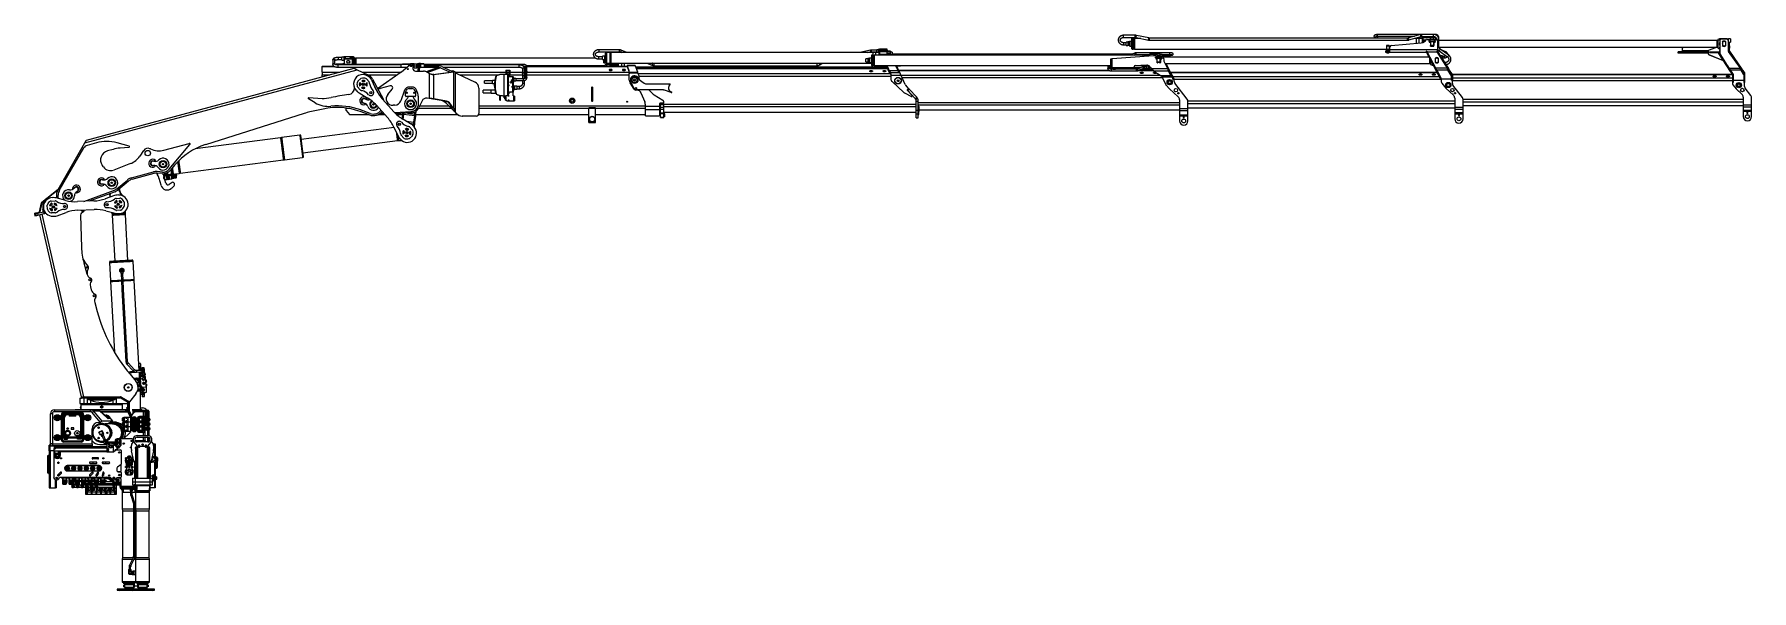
# Model space of a CAD drawing. Header units: millimetres. Extents: x 157 to 416, y 629 to 713.
import ezdxf

# ---------------------------------------------------------------- set-up
doc = ezdxf.new("R2010")
doc.units = ezdxf.units.MM

msp = doc.modelspace()

# ---------------------------------------------------------------- linework, layer by layer
at = {"color": 7, "linetype": 'Continuous', "lineweight": 15}
for p, q in [((322.95, 713.18), (321.18, 713.18)), ((321.18, 712.86), (322.95, 712.86)), ((322.65, 712.7), (322.45, 712.7)), ((322.69, 712.62), (322.65, 712.7)), ((322.75, 712.62), (322.69, 712.62)), ((322.8, 712.7), (322.75, 712.62)), ((323.76, 712.7), (322.8, 712.7)), ((323.06, 712.85), (324.92, 712.46)), ((324.99, 712.77), (323.12, 713.16)), ((364, 712.76), (325.09, 712.76)), ((365.93, 713.28), (359.49, 713.28)), ((359.49, 713.04), (365.08, 713.04)), ((359.49, 712.81), (364.25, 712.81)), ((365.96, 713.29), (364.14, 712.78)), ((364.22, 712.47), (366.05, 712.98)), ((365.31, 712.7), (365.05, 712.7)), ((365.71, 712.69), (365.31, 712.69)), ((365.44, 712.81), (365.93, 712.81)), ((366.23, 712.7), (365.71, 712.7)), ((365.93, 712.75), (365.93, 712.95)), ((365.93, 712.75), (366.15, 712.75)), ((366.15, 712.99), (366.15, 712.93)), ((366.27, 712.93), (366.15, 712.93)), ((366.15, 712.93), (366.15, 712.71)), ((366.27, 712.71), (366.15, 712.71)), ((367.93, 713.32), (366.18, 713.32)), ((366.18, 713), (367.93, 713)), ((366.3, 712.65), (366.23, 712.7)), ((366.27, 713), (366.27, 712.93)), ((366.27, 712.93), (366.27, 712.82)), ((366.27, 712.82), (366.27, 712.71)), ((366.27, 712.71), (366.33, 712.71)), ((366.33, 712.65), (366.3, 712.65)), ((366.33, 712.94), (366.33, 713)), ((366.33, 712.94), (367.49, 712.94)), ((366.33, 712.85), (366.33, 712.94)), ((367.49, 712.85), (366.33, 712.85)), ((367.49, 712.79), (366.33, 712.79)), ((366.33, 712.79), (366.33, 712.47)), ((366.71, 712.34), (366.9, 712.53)), ((366.97, 712.56), (367.26, 712.56)), ((367.27, 712.55), (367.27, 712.54)), ((367.28, 712.55), (367.28, 712.52)), ((367.28, 712.55), (368.18, 712.55)), ((367.28, 712.52), (368.18, 712.52)), ((367.28, 712.52), (367.28, 712.4)), ((367.49, 713), (367.49, 712.94)), ((367.49, 712.94), (367.49, 712.9)), ((367.97, 712.9), (367.49, 712.9)), ((367.49, 712.9), (367.49, 712.83)), ((367.97, 712.83), (367.49, 712.83)), ((367.49, 712.83), (367.49, 712.82)), ((367.97, 712.82), (367.49, 712.82)), ((367.97, 712.58), (367.49, 712.58)), ((367.49, 712.58), (367.49, 712.55)), ((367.97, 712.9), (367.97, 712.83)), ((367.97, 712.83), (367.97, 712.82)), ((368.25, 712.78), (367.97, 712.78)), ((367.97, 712.58), (367.97, 712.55)), ((368.3, 713.28), (368.18, 713.28)), ((368.18, 712.55), (368.18, 712.52)), ((368.18, 712.52), (368.18, 712.4)), ((368.19, 712.54), (368.19, 712.55)), ((368.2, 712.56), (368.31, 712.56)), ((368.38, 712.52), (368.51, 712.39)), ((368.43, 712.5), (368.43, 712.47)), ((368.75, 712.4), (368.75, 712.74)), ((368.75, 711.5), (368.75, 712.5)), ((411.06, 712.65), (410.83, 712.52)), ((412.23, 712.65), (411.06, 712.65)), ((412.13, 712.6), (411.41, 712.6)), ((412.23, 712.65), (412.23, 712.59)), ((412.25, 712.6), (412.23, 712.6)), ((412.25, 712.65), (412.45, 712.65)), ((412.25, 712.58), (412.25, 712.65)), ((412.45, 712.38), (412.45, 712.65)), ((412.73, 712.62), (412.45, 712.62)), ((203.53, 709.89), (203.25, 709.89)), ((203.73, 709.92), (203.53, 709.92)), ((203.53, 709.92), (203.53, 709.65)), ((203.73, 709.92), (203.73, 709.68)), ((204.93, 709.93), (203.75, 709.92)), ((205.15, 709.8), (204.93, 709.93)), ((245.07, 710.98), (242, 710.98)), ((242, 710.66), (245.07, 710.66)), ((242.57, 709.93), (242, 709.93)), ((242.85, 710.01), (242.57, 710.01)), ((243.05, 710.04), (242.85, 710.04)), ((242.85, 710.04), (242.85, 709.77)), ((243.07, 710.08), (242.95, 710.08)), ((243.07, 710.46), (243.01, 710.46)), ((243.01, 710.18), (243.07, 710.18)), ((243.07, 710.04), (243.05, 710.04)), ((243.05, 710.04), (243.05, 709.91)), ((243.05, 709.91), (243.05, 709.77)), ((243.17, 710.62), (243.07, 710.62)), ((243.07, 710.6), (243.07, 710.62)), ((243.07, 710.6), (243.17, 710.6)), ((243.07, 710.57), (243.07, 710.6)), ((243.07, 710.57), (243.17, 710.57)), ((243.07, 710.52), (243.17, 710.52)), ((243.07, 710.18), (243.17, 710.18)), ((243.07, 710.18), (243.17, 710.18)), ((243.07, 710.18), (243.07, 710.18)), ((243.07, 710.18), (243.17, 710.18)), ((243.07, 710.18), (243.07, 710.18)), ((243.07, 710.16), (243.07, 710.18)), ((243.08, 710.17), (243.07, 710.16)), ((243.17, 710.17), (243.08, 710.17)), ((243.17, 710.57), (243.17, 710.6)), ((243.17, 710.54), (243.17, 710.57)), ((243.67, 710.57), (243.19, 710.57)), ((243.71, 710.49), (243.67, 710.57)), ((243.71, 710.52), (243.7, 710.52)), ((243.78, 710.51), (243.71, 710.51)), ((243.77, 710.49), (243.71, 710.49)), ((243.82, 710.57), (243.77, 710.49)), ((283.33, 710.57), (243.82, 710.57)), ((245.26, 710.62), (245.39, 710.57)), ((246.22, 710.57), (245.39, 710.92)), ((283.01, 710.91), (281.41, 710.57)), ((282.58, 710.57), (283.06, 710.67)), ((283.95, 710.92), (283.15, 710.92)), ((283.15, 710.68), (283.95, 710.68)), ((283.4, 710.2), (283.2, 710.2)), ((283.73, 710.57), (283.33, 710.57)), ((283.44, 710.12), (283.4, 710.2)), ((283.5, 710.12), (283.44, 710.12)), ((283.55, 710.2), (283.5, 710.12)), ((324.06, 710.2), (283.55, 710.2)), ((284.25, 710.57), (283.73, 710.57)), ((284.17, 710.98), (283.95, 710.98)), ((283.95, 710.62), (284.17, 710.62)), ((284.29, 711.02), (284.17, 711.02)), ((284.17, 711.02), (284.17, 710.8)), ((284.29, 710.8), (284.17, 710.8)), ((284.17, 710.8), (284.17, 710.58)), ((284.29, 710.58), (284.17, 710.58)), ((284.32, 710.52), (284.25, 710.57)), ((284.35, 711.02), (284.29, 711.02)), ((284.29, 711.02), (284.29, 710.91)), ((284.29, 710.91), (284.29, 710.8)), ((284.29, 710.8), (284.29, 710.69)), ((284.29, 710.69), (284.29, 710.58)), ((284.29, 710.58), (284.35, 710.58)), ((284.35, 710.52), (284.32, 710.52)), ((285.51, 711.08), (284.35, 711.08)), ((284.35, 711.08), (284.35, 710.94)), ((284.35, 710.94), (285.51, 710.94)), ((284.35, 710.82), (284.35, 710.94)), ((284.35, 710.82), (285.51, 710.82)), ((284.35, 710.72), (284.35, 710.82)), ((285.51, 710.72), (284.35, 710.72)), ((284.35, 710.66), (284.35, 710.72)), ((285.51, 710.66), (284.35, 710.66)), ((284.35, 710.34), (285.51, 710.34)), ((285.15, 710.3), (285.15, 710.2)), ((285.15, 710.3), (285.21, 710.3)), ((285.21, 710.3), (286.29, 710.3)), ((285.51, 710.94), (285.51, 710.82)), ((285.51, 710.82), (285.51, 710.77)), ((285.99, 710.77), (285.51, 710.77)), ((285.51, 710.7), (285.51, 710.77)), ((285.99, 710.7), (285.51, 710.7)), ((285.51, 710.7), (285.51, 710.69)), ((285.99, 710.69), (285.51, 710.69)), ((285.99, 710.45), (285.51, 710.45)), ((285.51, 710.45), (285.51, 710.3)), ((285.99, 710.77), (285.99, 710.7)), ((285.99, 710.7), (285.99, 710.69)), ((286.27, 710.65), (285.99, 710.65)), ((285.99, 710.45), (285.99, 710.3)), ((322.41, 710.32), (286.27, 710.32)), ((286.29, 710.3), (286.35, 710.3)), ((286.35, 710.3), (286.35, 710.2)), ((325.68, 710.06), (319.45, 709.64)), ((321.55, 712.06), (321.18, 712.06)), ((321.18, 711.74), (321.55, 711.74)), ((321.83, 712.14), (321.55, 712.14)), ((321.55, 711.66), (321.83, 711.66)), ((322.03, 712.17), (321.83, 712.17)), ((321.83, 712.17), (321.83, 711.9)), ((322.03, 711.9), (321.83, 711.9)), ((321.83, 711.9), (321.83, 711.63)), ((322.03, 711.63), (321.83, 711.63)), ((322.09, 712.17), (322.03, 712.17)), ((322.03, 712.17), (322.03, 712.03)), ((322.03, 712.03), (322.03, 711.9)), ((322.03, 711.9), (322.03, 711.76)), ((322.03, 711.76), (322.03, 711.63)), ((322.03, 711.63), (322.09, 711.63)), ((322.11, 712.25), (322.09, 712.23)), ((322.09, 711.57), (322.11, 711.55)), ((322.38, 712.25), (322.11, 712.25)), ((322.11, 711.55), (322.38, 711.55)), ((322.82, 710.49), (322.12, 710.2)), ((322.45, 711.1), (322.65, 711.1)), ((322.65, 711.1), (322.69, 711.18)), ((322.69, 711.18), (322.75, 711.18)), ((322.75, 711.18), (322.8, 711.1)), ((322.75, 710.2), (322.91, 710.27)), ((322.8, 711.1), (360.83, 711.1)), ((325.25, 710.53), (323.03, 710.53)), ((323.03, 710.29), (325.08, 710.29)), ((324.46, 710.19), (324.06, 710.19)), ((324.98, 710.2), (324.46, 710.2)), ((325.05, 710.15), (324.98, 710.2)), ((325.08, 710.15), (325.05, 710.15)), ((325.05, 710.15), (325.05, 710.02)), ((326.24, 710.35), (325.08, 710.35)), ((325.08, 710.29), (325.08, 710.35)), ((326.24, 710.29), (325.08, 710.29)), ((325.09, 712.44), (364, 712.44)), ((326.36, 710.53), (325.42, 710.53)), ((326.01, 710.06), (325.69, 710.06)), ((326.02, 710.04), (326.02, 710.05)), ((326.03, 710.05), (326.93, 710.05)), ((326.03, 710.02), (326.93, 710.02)), ((326.03, 710.02), (326.03, 709.91)), ((326.05, 709.89), (326.11, 709.89)), ((326.72, 710.4), (326.24, 710.4)), ((326.24, 710.33), (326.24, 710.4)), ((326.72, 710.33), (326.24, 710.33)), ((326.24, 710.33), (326.24, 710.32)), ((326.72, 710.32), (326.24, 710.32)), ((326.72, 710.08), (326.24, 710.08)), ((326.24, 710.08), (326.24, 710.05)), ((328.12, 710.53), (326.53, 710.53)), ((326.72, 710.33), (326.72, 710.32)), ((326.72, 710.29), (328.12, 710.29)), ((327, 710.28), (326.72, 710.28)), ((326.72, 710.08), (326.72, 710.05)), ((326.81, 710.29), (326.81, 710.28)), ((326.84, 710.28), (326.84, 710.29)), ((326.85, 709.89), (326.91, 709.89)), ((326.93, 710.05), (326.93, 710.02)), ((326.93, 710.02), (326.93, 709.91)), ((326.94, 710.05), (326.94, 710.04)), ((326.97, 710.06), (326.95, 710.06)), ((326.96, 710.28), (326.96, 710.29)), ((327, 710.07), (327.18, 710.07)), ((327.28, 709.55), (327.03, 710.03)), ((327.06, 710.07), (327.26, 709.94)), ((367.25, 709.9), (327.09, 709.9)), ((327.18, 710.13), (327.42, 710.13)), ((327.5, 710.13), (328.2, 710.15)), ((360.67, 710.85), (360.67, 710.65)), ((361.23, 711.62), (360.83, 711.62)), ((360.83, 711.62), (360.83, 711.56)), ((361.23, 711.56), (360.83, 711.56)), ((360.83, 711.56), (360.83, 711.05)), ((361.23, 711.05), (360.83, 711.05)), ((360.83, 711.05), (360.83, 710.85)), ((361.23, 710.85), (360.83, 710.85)), ((360.83, 710.63), (360.83, 710.59)), ((360.85, 710.59), (360.85, 710.57)), ((360.85, 710.57), (360.94, 710.48)), ((360.87, 710.85), (360.87, 710.65)), ((360.87, 710.85), (361.31, 710.85)), ((360.87, 710.65), (361.31, 710.65)), ((360.89, 710.85), (360.89, 710.85)), ((360.89, 710.65), (360.89, 710.63)), ((361.13, 710.48), (361.21, 710.57)), ((361.17, 710.85), (361.17, 710.85)), ((361.17, 710.63), (361.17, 710.65)), ((361.21, 710.57), (361.21, 710.59)), ((361.23, 711.62), (361.23, 711.56)), ((361.23, 711.56), (361.23, 711.05)), ((361.23, 711.1), (361.37, 711.1)), ((361.23, 710.59), (361.23, 710.63)), ((361.31, 710.85), (361.31, 710.65)), ((361.31, 710.85), (361.33, 710.85)), ((361.31, 710.65), (361.33, 710.65)), ((361.33, 710.65), (361.33, 710.85)), ((361.33, 710.65), (366.86, 710.65)), ((361.37, 711.05), (361.37, 711.45)), ((361.37, 711.05), (368.53, 711.05)), ((361.55, 711.65), (366.09, 712.05)), ((366.33, 712.29), (366.33, 712.16)), ((366.33, 712.16), (366.33, 712.11)), ((366.33, 712.1), (366.33, 712.11)), ((366.91, 710.8), (366.81, 710.74)), ((366.94, 710.75), (366.83, 710.69)), ((366.83, 710.69), (368.17, 708.13)), ((366.94, 710.75), (368.27, 708.18)), ((366.99, 710.65), (367.09, 710.65)), ((368.42, 710.65), (367.09, 710.65)), ((367.26, 712.26), (367.26, 712.38)), ((367.27, 712.38), (367.26, 712.38)), ((367.27, 712.26), (367.26, 712.26)), ((367.27, 712.26), (367.27, 712.38)), ((367.35, 712.38), (367.27, 712.38)), ((367.35, 712.26), (367.27, 712.26)), ((367.28, 712.22), (367.28, 712.23)), ((367.28, 712.22), (367.28, 712.18)), ((367.28, 712.18), (367.47, 712.18)), ((367.28, 712.18), (367.28, 712.17)), ((367.28, 712.17), (367.28, 712.14)), ((367.28, 712.17), (367.47, 712.17)), ((367.28, 712.13), (367.28, 712.14)), ((367.3, 712.38), (367.36, 712.38)), ((367.3, 712.25), (367.3, 712.24)), ((367.36, 712.25), (367.3, 712.25)), ((367.36, 712.24), (367.3, 712.24)), ((367.3, 712.13), (367.3, 712.12)), ((367.3, 712.13), (367.45, 712.13)), ((367.3, 712.12), (367.45, 712.12)), ((367.35, 712.26), (367.35, 712.38)), ((367.36, 712.38), (367.35, 712.38)), ((367.36, 712.26), (367.35, 712.26)), ((367.36, 712.26), (367.36, 712.38)), ((367.37, 712.38), (367.36, 712.38)), ((367.37, 712.26), (367.36, 712.26)), ((367.36, 712.24), (367.36, 712.25)), ((367.37, 712.37), (367.37, 712.25)), ((367.45, 712.12), (367.45, 712.13)), ((367.47, 712.18), (367.47, 712.26)), ((367.99, 712.26), (367.47, 712.26)), ((367.47, 712.17), (367.47, 712.18)), ((367.47, 712.14), (367.47, 712.17)), ((367.47, 712.14), (367.47, 712.13)), ((367.49, 712.28), (367.97, 712.28)), ((367.49, 712.26), (367.49, 712.24)), ((367.97, 712.24), (367.49, 712.24)), ((367.49, 712.18), (367.49, 712.24)), ((367.97, 712.24), (367.49, 712.24)), ((367.49, 712.24), (367.49, 711.56)), ((367.97, 712.18), (367.49, 712.18)), ((367.49, 712.18), (367.49, 711.62)), ((367.97, 711.62), (367.49, 711.62)), ((367.49, 711.56), (367.49, 711.62)), ((367.49, 711.56), (367.6, 711.56)), ((367.49, 711.54), (367.49, 711.56)), ((367.6, 711.56), (367.87, 711.56)), ((367.87, 711.56), (367.97, 711.56)), ((367.97, 712.26), (367.97, 712.24)), ((367.97, 712.24), (367.97, 712.18)), ((367.97, 712.18), (367.97, 711.62)), ((367.97, 711.56), (367.97, 711.62)), ((367.97, 711.54), (367.97, 711.56)), ((367.98, 711.56), (367.98, 712.24)), ((367.99, 712.26), (367.99, 712.18)), ((367.99, 712.18), (368.18, 712.18)), ((367.99, 712.18), (367.99, 712.17)), ((367.99, 712.17), (367.99, 712.14)), ((367.99, 712.17), (368.18, 712.17)), ((367.99, 712.13), (367.99, 712.14)), ((368.01, 712.13), (368.01, 712.12)), ((368.01, 712.13), (368.16, 712.13)), ((368.01, 712.12), (368.16, 712.12)), ((368.1, 712.38), (368.09, 712.38)), ((368.09, 712.25), (368.09, 712.37)), ((368.1, 712.26), (368.09, 712.26)), ((368.1, 712.38), (368.16, 712.38)), ((368.1, 712.26), (368.1, 712.38)), ((368.11, 712.38), (368.1, 712.38)), ((368.1, 712.24), (368.1, 712.25)), ((368.16, 712.25), (368.1, 712.25)), ((368.16, 712.24), (368.1, 712.24)), ((368.11, 712.26), (368.11, 712.38)), ((368.2, 712.38), (368.11, 712.38)), ((368.2, 712.26), (368.11, 712.26)), ((368.16, 712.24), (368.16, 712.25)), ((368.16, 712.12), (368.16, 712.13)), ((368.18, 712.23), (368.18, 712.22)), ((368.18, 712.22), (368.18, 712.18)), ((368.18, 712.18), (368.18, 712.17)), ((368.18, 712.17), (368.18, 712.14)), ((368.18, 712.14), (368.18, 712.13)), ((368.2, 712.26), (368.2, 712.38)), ((368.21, 712.26), (368.2, 712.26)), ((368.21, 712.26), (368.21, 712.38)), ((368.5, 710.8), (368.39, 710.74)), ((368.39, 710.74), (368.43, 710.69)), ((368.42, 710.65), (368.45, 710.65)), ((368.53, 710.75), (368.43, 710.69)), ((368.43, 710.69), (370.08, 708.09)), ((368.53, 712.32), (368.53, 711.05)), ((368.53, 710.75), (370.18, 708.15)), ((410.67, 712.4), (368.75, 712.4)), ((368.76, 711.4), (410.67, 711.4)), ((368.77, 710.83), (370.04, 709.93)), ((368.94, 710.1), (369.05, 710.1)), ((370.23, 710.19), (368.96, 711.09)), ((369.05, 709.93), (369.05, 710.1)), ((369.27, 710.06), (369.05, 710.06)), ((369.8, 710.67), (369.08, 711)), ((369.56, 710), (369.27, 710)), ((404.82, 710.5), (404.82, 710.7)), ((405.02, 710.5), (405.02, 710.7)), ((409.38, 710.7), (405.02, 710.7)), ((409.38, 710.5), (405.02, 710.5)), ((405.5, 710.9), (405.5, 711.24)), ((405.5, 710.7), (405.5, 710.9)), ((409.37, 710.41), (409.37, 710.48)), ((409.38, 710.76), (409.38, 710.43)), ((409.5, 710.25), (411.65, 709.35)), ((411.07, 709.59), (409.5, 710.23)), ((410.74, 711.4), (409.51, 710.95)), ((409.59, 710.68), (409.59, 710.56)), ((409.59, 710.68), (409.61, 710.68)), ((409.59, 710.56), (409.61, 710.56)), ((409.61, 710.68), (409.61, 710.56)), ((409.61, 710.68), (410.75, 710.68)), ((409.61, 710.56), (410.75, 710.56)), ((410.83, 712.39), (410.67, 712.39)), ((410.67, 711.4), (410.83, 711.4)), ((410.75, 710.68), (410.75, 710.56)), ((410.75, 710.68), (410.79, 710.68)), ((410.75, 710.56), (410.79, 710.56)), ((410.79, 710.68), (410.79, 710.56)), ((410.79, 710.68), (410.95, 710.68)), ((410.79, 710.56), (410.95, 710.56)), ((410.83, 711.28), (411.06, 711.15)), ((411.02, 710.55), (410.92, 710.49)), ((410.95, 710.68), (410.95, 710.56)), ((411.05, 710.5), (410.95, 710.44)), ((410.95, 710.44), (412.14, 708.57)), ((411.01, 710.68), (411.01, 710.56)), ((411.01, 710.68), (411.04, 710.68)), ((411.01, 710.56), (411.02, 710.56)), ((411.1, 710.83), (411.02, 710.6)), ((411.02, 710.55), (411.13, 710.38)), ((411.06, 711.37), (411.06, 711.15)), ((411.06, 711.15), (411.11, 711.15)), ((411.11, 712.4), (411.13, 712.4)), ((411.11, 712.3), (411.11, 710.46)), ((411.14, 710.36), (412.24, 708.64)), ((411.51, 712.16), (411.51, 711.64)), ((411.51, 712.08), (411.51, 711.71)), ((412.03, 711.71), (412.03, 712.08)), ((412.04, 711.64), (412.04, 712.16)), ((412.42, 712.38), (412.45, 712.38)), ((412.43, 710.8), (412.43, 712.3)), ((412.43, 712.11), (412.45, 712.11)), ((412.6, 711.6), (412.43, 711.6)), ((412.43, 711.24), (412.6, 711.24)), ((412.45, 712.11), (412.45, 712.38)), ((412.45, 712.14), (412.73, 712.14)), ((412.55, 710.81), (412.45, 710.74)), ((414.23, 708.2), (412.45, 710.74)), ((412.58, 710.76), (412.49, 710.69)), ((412.49, 710.69), (414.35, 708.02)), ((412.57, 712.05), (412.51, 712.14)), ((412.58, 711.6), (412.58, 712)), ((412.58, 710.76), (412.58, 711.24)), ((412.58, 710.76), (414.45, 708.09)), ((412.6, 711.6), (412.6, 711.42)), ((412.6, 711.42), (412.6, 711.24)), ((164.49, 696.96), (205.56, 707.97)), ((164.71, 697.37), (205.11, 708.2)), ((200.29, 708.52), (202.02, 708.52)), ((200.29, 707.62), (200.29, 708.47)), ((201.86, 709.44), (201.86, 708.76)), ((202.18, 708.79), (202.18, 709.44)), ((203.25, 709.83), (202.68, 709.83)), ((202.68, 709.51), (203.25, 709.51)), ((212.17, 708.7), (202.68, 708.7)), ((202.68, 708.38), (213.07, 708.38)), ((203.38, 708.82), (202.84, 708.82)), ((212.17, 708.78), (202.84, 708.78)), ((203.25, 709.41), (203.53, 709.41)), ((203.6, 708.87), (203.38, 708.87)), ((203.61, 709.65), (203.53, 709.65)), ((203.53, 709.65), (203.53, 709.38)), ((203.61, 709.38), (203.53, 709.38)), ((203.61, 708.91), (203.6, 708.91)), ((203.6, 708.91), (203.6, 708.78)), ((203.61, 709.68), (204.81, 709.68)), ((203.61, 709.62), (204.81, 709.62)), ((203.61, 709.62), (203.61, 708.83)), ((203.61, 708.83), (204.81, 708.83)), ((203.61, 708.83), (203.61, 708.78)), ((203.75, 709.87), (203.73, 709.87)), ((204.81, 709.62), (204.81, 708.83)), ((205.2, 709.67), (205.15, 709.67)), ((205.29, 709.72), (205.2, 709.67)), ((205.39, 709.72), (205.29, 709.72)), ((241.52, 709.74), (205.39, 709.73)), ((205.56, 707.97), (207.16, 707.22)), ((208.64, 705.16), (212.21, 707.65)), ((213.37, 708.79), (212.17, 708.79)), ((212.17, 708.39), (213.09, 708.39)), ((212.23, 707.68), (213.54, 708.78)), ((213.61, 708.84), (212.41, 708.84)), ((213.67, 708.83), (213.37, 708.83)), ((214.15, 708.88), (213.61, 708.88)), ((213.61, 708.83), (213.61, 708.88)), ((214.09, 708.83), (213.76, 708.83)), ((213.97, 708.58), (213.97, 708.16)), ((213.97, 708.35), (214.09, 708.35)), ((214.15, 708.34), (213.97, 708.34)), ((214.15, 708.77), (214.09, 708.77)), ((214.09, 708.42), (214.15, 708.42)), ((214.15, 708.59), (214.15, 708.89)), ((214.15, 708.89), (214.57, 708.89)), ((214.15, 708.59), (214.57, 708.59)), ((214.15, 708.29), (214.15, 708.59)), ((214.15, 708.29), (214.57, 708.29)), ((214.37, 707.76), (215.57, 707.76)), ((214.57, 708.89), (214.65, 708.89)), ((214.57, 708.59), (214.57, 708.89)), ((214.65, 708.83), (214.57, 708.83)), ((214.57, 708.29), (214.57, 708.59)), ((214.57, 708.35), (214.65, 708.35)), ((214.65, 708.34), (214.57, 708.34)), ((214.65, 708.91), (214.87, 708.91)), ((214.65, 708.59), (214.65, 708.91)), ((214.65, 708.27), (214.65, 708.59)), ((214.65, 708.59), (214.87, 708.59)), ((214.65, 708.27), (214.87, 708.27)), ((214.87, 708.16), (214.71, 708.16)), ((214.87, 707.98), (214.71, 707.98)), ((214.71, 707.98), (214.71, 707.76)), ((214.87, 708.95), (214.97, 708.95)), ((214.87, 708.91), (214.87, 708.95)), ((214.87, 708.9), (214.87, 708.91)), ((214.87, 708.88), (214.87, 708.9)), ((214.87, 708.88), (214.97, 708.88)), ((214.87, 708.85), (214.87, 708.88)), ((214.87, 708.81), (214.87, 708.85)), ((214.97, 708.81), (214.87, 708.81)), ((214.87, 708.81), (214.97, 708.81)), ((214.87, 708.81), (214.87, 708.81)), ((214.87, 708.59), (214.87, 708.61)), ((214.87, 708.58), (214.87, 708.59)), ((214.87, 708.03), (214.87, 708.58)), ((214.87, 708.03), (214.87, 707.98)), ((214.87, 707.98), (214.97, 707.98)), ((214.87, 707.98), (214.87, 707.76)), ((214.87, 707.89), (214.97, 707.89)), ((214.87, 707.88), (214.97, 707.88)), ((214.87, 707.85), (214.97, 707.85)), ((214.87, 707.82), (214.97, 707.82)), ((214.87, 707.81), (214.97, 707.81)), ((215.09, 708.91), (214.95, 708.91)), ((214.95, 708.91), (214.95, 708.9)), ((214.95, 708.85), (214.95, 708.81)), ((214.95, 708.61), (214.95, 708.59)), ((215.09, 708.59), (214.95, 708.59)), ((214.95, 708.59), (214.95, 708.58)), ((214.97, 708.91), (214.97, 708.95)), ((214.97, 708.88), (214.97, 708.9)), ((214.97, 708.85), (214.97, 708.88)), ((214.97, 708.81), (214.97, 708.81)), ((214.97, 707.98), (214.97, 708.58)), ((215.09, 708.27), (214.97, 708.27)), ((214.97, 707.89), (214.97, 707.98)), ((214.97, 707.88), (214.97, 707.89)), ((214.97, 707.85), (214.97, 707.88)), ((214.97, 707.82), (214.97, 707.85)), ((214.97, 707.81), (214.97, 707.82)), ((215.09, 708.91), (215.09, 708.59)), ((215.59, 708.85), (215.09, 708.85)), ((215.67, 708.83), (215.09, 708.83)), ((215.09, 708.59), (215.09, 708.27)), ((215.09, 708.35), (215.67, 708.35)), ((217.77, 708.33), (215.09, 708.34)), ((230.62, 708.77), (215.67, 708.78)), ((229.99, 708.69), (215.67, 708.7)), ((215.67, 708.56), (217.89, 708.56)), ((216.03, 707.66), (216.49, 707.42)), ((216.49, 703.66), (216.49, 707.42)), ((216.49, 707.42), (216.57, 707.38)), ((216.98, 707.28), (220, 707.65)), ((217.11, 707.28), (220.13, 707.65)), ((217.86, 708.32), (217.77, 708.33)), ((218.05, 708.28), (218.02, 708.29)), ((218.13, 708.25), (218.05, 708.28)), ((218.18, 708.23), (218.13, 708.25)), ((219.55, 707.59), (218.18, 708.23)), ((218.31, 708.47), (219.59, 707.88)), ((218.52, 708.38), (229.99, 708.37)), ((220.13, 707.65), (220, 707.65)), ((220, 707.65), (220.01, 707.65)), ((220.12, 707.65), (220.01, 707.65)), ((220.13, 702.21), (220.13, 707.65)), ((220.13, 707.65), (220.13, 707.65)), ((220.32, 707.66), (220.32, 701.62)), ((220.69, 707.38), (223.34, 706.13)), ((227.99, 707.55), (227.99, 707.26)), ((227.99, 707.55), (228.11, 707.55)), ((228, 707.93), (228, 707.55)), ((228, 707.93), (228.12, 707.93)), ((228.11, 707.55), (228.11, 707.25)), ((228.11, 707.55), (228.42, 707.55)), ((228.12, 707.93), (228.12, 707.55)), ((228.12, 707.93), (228.42, 707.93)), ((228.42, 707.93), (228.42, 707.55)), ((228.42, 707.93), (228.61, 707.93)), ((228.42, 707.55), (228.42, 707.11)), ((228.42, 707.55), (228.61, 707.55)), ((228.61, 707.93), (228.61, 707.55)), ((228.61, 707.55), (228.61, 707.11)), ((230.49, 708.16), (230.49, 707.41)), ((230.59, 708.53), (230.62, 708.53)), ((230.61, 708.51), (230.78, 708.51)), ((230.81, 707.41), (230.81, 708.16)), ((230.92, 708.43), (230.92, 707.71)), ((230.92, 707.71), (230.92, 707.67)), ((230.92, 707.67), (230.92, 706.75)), ((231.06, 708.64), (242.95, 708.65)), ((231.15, 708.51), (246.31, 708.51)), ((231.16, 707.71), (231.16, 708.43)), ((231.16, 706.75), (231.16, 707.67)), ((242, 709.61), (242.57, 709.61)), ((242.57, 709.53), (242.85, 709.53)), ((242.97, 709.36), (242.77, 709.36)), ((242.77, 709.04), (242.97, 709.04)), ((243.05, 709.77), (242.85, 709.77)), ((242.85, 709.77), (242.85, 709.5)), ((243.05, 709.5), (242.85, 709.5)), ((243.23, 708.73), (242.95, 708.73)), ((243.01, 709.4), (242.97, 709.4)), ((242.97, 709), (243.01, 709)), ((243.07, 709.34), (243.01, 709.34)), ((243.01, 709.06), (243.07, 709.06)), ((243.05, 709.77), (243.05, 709.64)), ((243.05, 709.64), (243.05, 709.5)), ((243.05, 709.5), (243.07, 709.5)), ((243.07, 709.38), (243.08, 709.37)), ((243.07, 709.37), (243.07, 709.38)), ((243.17, 709.37), (243.07, 709.37)), ((243.07, 709.37), (243.17, 709.37)), ((243.07, 709.37), (243.07, 709.37)), ((243.07, 709.37), (243.17, 709.37)), ((243.07, 709.37), (243.07, 709.37)), ((243.07, 709.02), (243.17, 709.02)), ((243.07, 708.97), (243.07, 709.02)), ((243.07, 708.97), (243.17, 708.97)), ((243.07, 708.95), (243.17, 708.95)), ((243.07, 708.92), (243.07, 708.95)), ((243.07, 708.92), (243.17, 708.92)), ((243.08, 709.37), (243.17, 709.37)), ((243.17, 708.97), (243.17, 708.99)), ((243.17, 708.95), (243.17, 708.97)), ((243.17, 708.92), (243.17, 708.95)), ((243.19, 708.97), (243.67, 708.97)), ((243.23, 708.97), (243.23, 708.95)), ((243.23, 708.95), (243.71, 708.95)), ((243.23, 708.78), (243.71, 708.78)), ((243.23, 708.52), (243.23, 708.78)), ((243.23, 708.52), (243.71, 708.52)), ((243.23, 708.51), (243.23, 708.52)), ((243.67, 708.97), (243.71, 709.05)), ((243.71, 709.05), (243.77, 709.05)), ((243.71, 709.02), (243.71, 708.95)), ((244.87, 708.93), (243.71, 708.93)), ((244.87, 708.8), (243.71, 708.8)), ((243.71, 708.52), (243.71, 708.78)), ((244.87, 708.63), (243.71, 708.62)), ((243.71, 708.51), (243.71, 708.52)), ((243.77, 709.05), (243.82, 708.97)), ((243.82, 708.97), (283.14, 708.97)), ((247.51, 708.64), (246.31, 708.64)), ((246.31, 708.59), (246.31, 708.54)), ((247.51, 708.59), (246.31, 708.59)), ((246.31, 708.54), (246.31, 708.43)), ((246.61, 707.81), (246.32, 708.51)), ((246.32, 708.51), (246.32, 708.4)), ((246.61, 707.7), (246.32, 708.4)), ((246.61, 707.61), (246.61, 707.81)), ((246.61, 707.61), (246.61, 707.5)), ((246.61, 706.43), (246.61, 707.41)), ((246.67, 707.58), (246.67, 707.47)), ((247.84, 707.58), (246.67, 707.58)), ((247.84, 707.47), (246.67, 707.47)), ((247.87, 707.47), (246.67, 707.47)), ((247.51, 708.59), (247.51, 708.56)), ((247.9, 707.61), (247.52, 708.53)), ((247.57, 708.4), (284.15, 708.42)), ((253.17, 708.36), (247.59, 708.36)), ((247.65, 708.22), (285.54, 708.22)), ((247.79, 707.47), (247.79, 707.47)), ((247.84, 707.58), (247.84, 707.47)), ((247.9, 707.5), (247.9, 707.61)), ((248.11, 706.99), (247.93, 707.43)), ((249.25, 708.97), (250.02, 708.65)), ((250.14, 708.95), (250.09, 708.97)), ((274.9, 708.91), (250.33, 708.91)), ((250.33, 708.59), (274.9, 708.59)), ((253.41, 708.36), (253.17, 708.36)), ((260.37, 708.36), (253.41, 708.36)), ((260.61, 708.36), (260.37, 708.36)), ((267.57, 708.37), (260.61, 708.36)), ((267.81, 708.37), (267.57, 708.37)), ((285.11, 708.38), (267.81, 708.37)), ((275.36, 708.73), (275.73, 708.97)), ((282.58, 709.64), (282.3, 709.64)), ((282.3, 709.16), (282.58, 709.16)), ((282.78, 709.67), (282.58, 709.67)), ((282.58, 709.67), (282.58, 709.4)), ((282.78, 709.4), (282.58, 709.4)), ((282.58, 709.4), (282.58, 709.13)), ((282.78, 709.13), (282.58, 709.13)), ((282.84, 709.67), (282.78, 709.67)), ((282.78, 709.67), (282.78, 709.54)), ((282.78, 709.54), (282.78, 709.4)), ((282.78, 709.4), (282.78, 709.27)), ((282.78, 709.27), (282.78, 709.13)), ((282.78, 709.13), (282.84, 709.13)), ((282.86, 709.75), (282.84, 709.73)), ((282.84, 709.07), (282.86, 709.05)), ((283.13, 709.75), (282.86, 709.75)), ((282.86, 709.05), (283.13, 709.05)), ((283.2, 708.6), (283.4, 708.6)), ((283.4, 708.6), (283.44, 708.68)), ((283.44, 708.68), (283.5, 708.68)), ((283.5, 708.68), (283.55, 708.6)), ((283.55, 708.6), (319.27, 708.6)), ((284.15, 708.42), (284.19, 708.5)), ((284.19, 708.6), (284.19, 708.5)), ((284.19, 708.5), (284.25, 708.5)), ((284.25, 708.5), (284.3, 708.42)), ((284.3, 708.42), (285.46, 708.42)), ((285.31, 708.59), (285.01, 708.59)), ((285.11, 708.28), (285.11, 708.22)), ((285.3, 708.6), (285.53, 708.47)), ((285.41, 708.52), (285.46, 708.41)), ((285.56, 708.43), (285.47, 708.39)), ((285.6, 708.34), (285.51, 708.3)), ((285.51, 708.3), (285.57, 708.15)), ((285.55, 708.44), (285.56, 708.43)), ((285.66, 708.19), (285.57, 708.15)), ((285.6, 708.34), (285.66, 708.19)), ((285.71, 708.06), (285.62, 708.02)), ((285.62, 708.02), (285.72, 707.78)), ((285.71, 708.06), (285.81, 707.82)), ((285.81, 707.82), (285.72, 707.78)), ((285.84, 707.75), (285.75, 707.72)), ((285.75, 707.72), (285.82, 707.55)), ((285.91, 707.59), (285.82, 707.55)), ((285.83, 707.52), (285.92, 707.56)), ((285.84, 707.75), (285.91, 707.59)), ((285.86, 707.79), (285.87, 707.79)), ((285.87, 707.79), (285.87, 707.67)), ((285.88, 707.78), (286, 707.53)), ((285.92, 707.56), (286, 707.39)), ((287.1, 707.82), (285.93, 707.82)), ((287.43, 707.53), (286, 707.53)), ((286, 707.53), (286, 707.39)), ((286.05, 707.36), (286.05, 707.31)), ((286.95, 708.25), (286.78, 708.6)), ((286.9, 708.59), (287.44, 708.59)), ((287.06, 708.24), (286.97, 708.19)), ((286.97, 708.19), (287.16, 707.8)), ((287.06, 708.24), (287.25, 707.84)), ((287.25, 707.84), (287.16, 707.8)), ((287.17, 707.78), (287.16, 707.79)), ((287.28, 707.77), (287.19, 707.73)), ((287.19, 707.73), (287.22, 707.66)), ((287.22, 707.91), (318.92, 707.91)), ((287.23, 707.65), (287.23, 707.66)), ((287.25, 707.84), (287.28, 707.77)), ((287.35, 707.65), (287.26, 707.64)), ((287.28, 707.77), (287.34, 707.65)), ((287.43, 707.53), (287.38, 707.65)), ((318.8, 708.6), (318.8, 708.59)), ((318.8, 708.59), (318.8, 708.11)), ((319.04, 708.12), (319.04, 708.59)), ((319.27, 709.64), (319.39, 709.64)), ((319.27, 709.58), (319.27, 709.64)), ((319.27, 709.58), (319.39, 709.58)), ((319.27, 708.28), (319.27, 709.58)), ((319.27, 708.28), (319.39, 708.28)), ((319.27, 708.22), (319.27, 708.28)), ((319.27, 708.22), (319.39, 708.22)), ((323.13, 708.05), (319.34, 708.05)), ((319.34, 707.81), (323.13, 707.81)), ((319.39, 709.58), (319.39, 709.64)), ((319.39, 709.58), (319.39, 708.36)), ((319.39, 708.28), (319.39, 708.36)), ((319.39, 708.3), (319.45, 708.3)), ((319.39, 708.22), (319.39, 708.28)), ((319.39, 708.22), (319.39, 708.1)), ((319.39, 708.1), (319.45, 708.1)), ((319.45, 708.3), (319.45, 708.1)), ((319.45, 708.3), (322.73, 708.3)), ((319.45, 708.1), (322.73, 708.1)), ((319.58, 708.08), (319.58, 708.05)), ((319.64, 708.1), (319.64, 708.08)), ((319.92, 708.08), (319.92, 708.1)), ((319.98, 708.05), (319.98, 708.08)), ((322.73, 708.3), (322.73, 708.1)), ((322.79, 708.36), (322.79, 708.42)), ((322.79, 708.3), (322.79, 708.1)), ((322.91, 708.6), (324.06, 708.6)), ((322.98, 708.62), (323.77, 708.67)), ((322.99, 708.3), (322.99, 708.1)), ((322.99, 708.3), (323.77, 708.3)), ((322.99, 708.1), (323.31, 708.1)), ((324.09, 708.44), (323.26, 708.08)), ((323.35, 707.86), (324.19, 708.22)), ((323.48, 707.91), (325.63, 707.91)), ((323.78, 708.67), (324.68, 708.67)), ((323.91, 708.1), (325.08, 708.1)), ((324.06, 708.67), (324.06, 708.6)), ((324.06, 708.6), (324.46, 708.6)), ((324.68, 708.49), (324.32, 708.49)), ((324.32, 708.25), (324.68, 708.25)), ((324.46, 708.67), (324.46, 708.6)), ((324.46, 708.6), (324.96, 708.6)), ((324.9, 708.55), (324.68, 708.55)), ((324.68, 708.19), (324.9, 708.19)), ((324.98, 708.59), (324.9, 708.59)), ((324.9, 708.59), (324.9, 708.37)), ((325.02, 708.37), (324.9, 708.37)), ((324.9, 708.37), (324.9, 708.15)), ((325.02, 708.15), (324.9, 708.15)), ((325.02, 708.56), (325.02, 708.48)), ((325.02, 708.48), (325.02, 708.37)), ((325.02, 708.37), (325.02, 708.26)), ((325.02, 708.26), (325.02, 708.15)), ((325.02, 708.15), (325.08, 708.15)), ((325.08, 708.52), (325.08, 708.47)), ((325.08, 708.09), (325.51, 708.09)), ((325.11, 708.49), (325.49, 708.11)), ((327.86, 708.11), (325.49, 708.11)), ((325.73, 707.79), (325.76, 707.76)), ((327.95, 707.76), (325.76, 707.76)), ((325.76, 707.76), (326.86, 707.04)), ((326.01, 709.76), (326.01, 709.88)), ((326.02, 709.88), (326.01, 709.88)), ((326.02, 709.76), (326.01, 709.76)), ((326.02, 709.76), (326.02, 709.88)), ((326.1, 709.88), (326.02, 709.88)), ((326.1, 709.76), (326.02, 709.76)), ((326.03, 709.73), (326.03, 709.69)), ((326.03, 709.73), (326.03, 709.73)), ((326.03, 709.69), (326.22, 709.69)), ((326.03, 709.69), (326.03, 709.67)), ((326.03, 709.67), (326.03, 709.64)), ((326.03, 709.67), (326.22, 709.67)), ((326.03, 709.63), (326.03, 709.64)), ((326.11, 709.75), (326.05, 709.75)), ((326.05, 709.75), (326.05, 709.75)), ((326.11, 709.75), (326.05, 709.75)), ((326.05, 709.63), (326.05, 709.62)), ((326.05, 709.63), (326.2, 709.63)), ((326.05, 709.62), (326.2, 709.62)), ((326.1, 709.76), (326.1, 709.88)), ((326.11, 709.88), (326.1, 709.88)), ((326.11, 709.76), (326.1, 709.76)), ((326.11, 709.76), (326.11, 709.88)), ((326.12, 709.88), (326.11, 709.88)), ((326.12, 709.76), (326.11, 709.76)), ((326.11, 709.75), (326.11, 709.75)), ((326.12, 709.88), (326.12, 709.76)), ((326.2, 709.62), (326.2, 709.63)), ((326.22, 709.69), (326.22, 709.76)), ((326.74, 709.76), (326.22, 709.76)), ((326.22, 709.67), (326.22, 709.69)), ((326.22, 709.64), (326.22, 709.67)), ((326.22, 709.64), (326.22, 709.63)), ((326.24, 709.78), (326.72, 709.78)), ((326.24, 709.76), (326.24, 709.74)), ((326.72, 709.74), (326.24, 709.74)), ((326.24, 709.74), (326.24, 709.68)), ((326.72, 709.74), (326.24, 709.74)), ((326.24, 709.06), (326.24, 709.74)), ((326.72, 709.68), (326.24, 709.68)), ((326.24, 709.12), (326.24, 709.68)), ((326.72, 709.12), (326.24, 709.12)), ((326.24, 709.12), (326.24, 709.06)), ((326.24, 709.06), (326.35, 709.06)), ((326.24, 709.04), (326.24, 709.06)), ((326.62, 709.06), (326.35, 709.06)), ((326.62, 709.06), (326.72, 709.06)), ((326.72, 709.76), (326.72, 709.74)), ((326.72, 709.74), (326.72, 709.68)), ((326.72, 709.12), (326.72, 709.68)), ((326.72, 709.06), (326.72, 709.12)), ((326.72, 709.04), (326.72, 709.06)), ((326.73, 709.74), (326.73, 709.06)), ((326.74, 709.76), (326.74, 709.69)), ((326.74, 709.69), (326.93, 709.69)), ((326.74, 709.69), (326.74, 709.67)), ((326.74, 709.67), (326.74, 709.64)), ((326.74, 709.67), (326.93, 709.67)), ((326.74, 709.63), (326.74, 709.64)), ((326.76, 709.63), (326.76, 709.62)), ((326.76, 709.63), (326.91, 709.63)), ((326.76, 709.62), (326.91, 709.62)), ((326.84, 709.76), (326.84, 709.88)), ((326.85, 709.88), (326.84, 709.88)), ((326.85, 709.76), (326.84, 709.76)), ((326.85, 709.76), (326.85, 709.88)), ((326.86, 709.88), (326.85, 709.88)), ((326.86, 709.76), (326.85, 709.76)), ((326.91, 709.75), (326.85, 709.75)), ((326.85, 709.75), (326.85, 709.75)), ((326.91, 709.75), (326.85, 709.75)), ((326.86, 709.76), (326.86, 709.88)), ((326.95, 709.88), (326.86, 709.88)), ((326.95, 709.76), (326.86, 709.76)), ((326.91, 709.75), (326.91, 709.75)), ((326.91, 709.62), (326.91, 709.63)), ((326.93, 709.73), (326.93, 709.69)), ((326.93, 709.73), (326.93, 709.73)), ((326.93, 709.69), (326.93, 709.67)), ((326.93, 709.67), (326.93, 709.64)), ((326.93, 709.64), (326.93, 709.63)), ((326.95, 709.76), (326.95, 709.88)), ((326.96, 709.88), (326.95, 709.88)), ((326.96, 709.76), (326.95, 709.76)), ((326.96, 709.76), (326.96, 709.88)), ((327.28, 709.23), (327.28, 709.52)), ((327.86, 708.11), (327.29, 709.21)), ((327.45, 708.9), (367.34, 708.9)), ((327.77, 708.3), (327.45, 708.9)), ((327.77, 708.3), (327.46, 708.9)), ((327.89, 708.32), (327.59, 708.9)), ((327.76, 708.3), (327.76, 708.3)), ((327.82, 708.3), (327.82, 708.18)), ((328.17, 707.53), (327.82, 708.19)), ((327.83, 708.17), (327.94, 708.23)), ((327.86, 708.12), (327.97, 708.18)), ((328.1, 707.67), (327.86, 708.12)), ((327.87, 708.08), (327.86, 708.11)), ((327.87, 708.09), (327.86, 708.11)), ((327.87, 708.09), (327.87, 708.08)), ((327.89, 708.06), (327.87, 708.09)), ((327.89, 708.02), (327.87, 708.08)), ((327.89, 708.06), (327.89, 708.02)), ((327.95, 707.93), (327.95, 707.76)), ((328.22, 707.43), (327.95, 707.93)), ((328.32, 707.08), (327.95, 707.76)), ((328.2, 707.72), (327.97, 708.18)), ((328.1, 707.67), (328.2, 707.72)), ((328.17, 707.52), (328.28, 707.57)), ((328.48, 706.93), (328.17, 707.52)), ((328.26, 707.61), (368.44, 707.6)), ((328.59, 706.99), (328.28, 707.57)), ((367.34, 708.9), (367.5, 708.9)), ((367.5, 708.78), (367.73, 708.65)), ((367.73, 708.65), (367.9, 708.65)), ((368.27, 708.18), (368.17, 708.13)), ((368.18, 709.67), (368.18, 709.15)), ((368.18, 709.58), (368.18, 709.21)), ((370, 708.21), (368.26, 708.21)), ((368.4, 707.95), (368.29, 707.89)), ((368.29, 707.89), (368.92, 706.68)), ((368.38, 707.99), (368.4, 707.94)), ((368.4, 707.95), (369.03, 706.74)), ((368.42, 707.91), (368.56, 707.71)), ((368.44, 707.87), (368.56, 707.66)), ((368.46, 707.86), (368.87, 707.07)), ((368.52, 707.77), (368.66, 707.51)), ((368.58, 707.68), (368.59, 707.65)), ((368.58, 707.6), (368.59, 707.6)), ((368.59, 707.64), (369.08, 706.64)), ((368.7, 709.21), (368.7, 709.58)), ((368.71, 709.15), (368.71, 709.67)), ((369.2, 709.7), (369.27, 709.7)), ((369.27, 709.76), (369.56, 709.76)), ((369.74, 709.08), (369.59, 709.08)), ((370.02, 708.16), (370, 708.21)), ((370.04, 708.12), (370.02, 708.16)), ((370.18, 708.15), (370.08, 708.09)), ((370.11, 707.93), (370.11, 708.05)), ((370.65, 707.05), (370.11, 707.93)), ((370.32, 707.94), (370.22, 707.87)), ((370.22, 707.87), (370.65, 707.19)), ((370.32, 707.94), (370.75, 707.25)), ((370.75, 707.3), (370.65, 707.46)), ((370.72, 707.3), (412.95, 707.3)), ((412.24, 708.64), (412.14, 708.57)), ((412.27, 708.59), (412.17, 708.52)), ((412.17, 708.52), (412.49, 708.02)), ((412.27, 708.59), (412.59, 708.09)), ((412.59, 708.09), (412.49, 708.02)), ((412.53, 708.22), (412.56, 708.19)), ((412.56, 708.19), (412.58, 708.16)), ((414.23, 708.19), (412.56, 708.19)), ((412.73, 707.87), (412.63, 707.8)), ((412.63, 707.8), (413.02, 707.19)), ((414.33, 707.91), (412.72, 707.91)), ((412.72, 707.9), (413.11, 707.28)), ((412.73, 707.87), (413.12, 707.26)), ((414.72, 707.5), (414.23, 708.2)), ((414.25, 708.16), (414.23, 708.19)), ((414.25, 708.17), (414.23, 708.19)), ((414.25, 708.17), (414.25, 708.16)), ((414.33, 707.91), (414.33, 708.05)), ((414.71, 707.47), (414.33, 708.05)), ((414.71, 707.33), (414.33, 707.91)), ((414.45, 708.09), (414.35, 708.02)), ((414.59, 707.89), (414.49, 707.82)), ((414.49, 707.82), (414.71, 707.51)), ((414.59, 707.89), (414.81, 707.57)), ((414.81, 707.57), (414.71, 707.51)), ((414.71, 707.33), (414.71, 707.47)), ((414.73, 707.48), (414.83, 707.55)), ((414.73, 707.48), (414.83, 707.55)), ((414.73, 707.48), (414.73, 707.48)), ((414.75, 707.41), (414.87, 707.41)), ((414.75, 707.41), (414.75, 706.2)), ((414.83, 707.55), (414.81, 707.57)), ((414.83, 707.55), (414.83, 707.55)), ((414.87, 707.41), (414.87, 706.2)), ((200.29, 706.91), (200.29, 707.22)), ((205.38, 704.91), (205.51, 704.76)), ((206.01, 704.95), (205.62, 705.39)), ((205.66, 706.24), (206.1, 706.64)), ((205.92, 705.55), (205.93, 705.54)), ((206.09, 705.68), (205.94, 705.55)), ((206.09, 705.68), (205.94, 705.54)), ((205.95, 706.05), (205.95, 706.04)), ((205.96, 706.05), (206.1, 705.9)), ((205.96, 706.05), (206.1, 705.9)), ((206.2, 705.25), (206.36, 705.39)), ((206.2, 705.24), (206.21, 705.24)), ((206.21, 705.25), (206.35, 705.39)), ((206.26, 706.33), (206.25, 706.33)), ((206.39, 706.16), (206.26, 706.32)), ((206.39, 706.17), (206.26, 706.31)), ((206.57, 705.38), (206.7, 705.23)), ((206.57, 705.38), (206.71, 705.23)), ((206.76, 706.29), (206.61, 706.16)), ((206.76, 706.29), (206.61, 706.15)), ((206.7, 705.21), (206.71, 705.22)), ((206.76, 706.3), (206.75, 706.31)), ((207, 705.49), (206.86, 705.64)), ((206.87, 705.86), (207.03, 706)), ((207, 705.5), (206.87, 705.64)), ((206.88, 705.86), (207.02, 705.99)), ((206.95, 706.59), (207.35, 706.15)), ((207.01, 705.49), (207.02, 705.5)), ((207.04, 705.99), (207.04, 706)), ((207.04, 705.99), (207.04, 706)), ((207.59, 706.64), (207.45, 706.78)), ((208.44, 704.97), (207.82, 706.29)), ((207.89, 706.54), (209.5, 703.58)), ((208.98, 704.03), (208.23, 705.41)), ((208.88, 705.08), (208.74, 704.98)), ((210.53, 705.55), (209.03, 705.15)), ((210.16, 704.26), (210.84, 705.07)), ((212.71, 704.89), (212.13, 703.29)), ((212.87, 704.63), (212.93, 704.81)), ((213.4, 705.13), (213.82, 705.13)), ((213.81, 705.37), (213.41, 705.37)), ((214.29, 704.81), (214.35, 704.63)), ((214.69, 704.39), (214.51, 704.89)), ((217.11, 707.28), (216.98, 707.28)), ((217.08, 707.27), (217.11, 707.28)), ((217.11, 703.59), (217.11, 707.28)), ((223.91, 705.22), (223.91, 701.38)), ((225.76, 704.88), (224.56, 704.88)), ((225.96, 706.3), (224.76, 706.3)), ((224.76, 705.96), (225.96, 705.96)), ((226.38, 704.92), (225.76, 704.92)), ((226.37, 706.34), (225.96, 706.34)), ((225.96, 705.92), (226.33, 705.92)), ((226.26, 705.52), (226.26, 705.83)), ((226.26, 705.83), (226.33, 705.83)), ((226.26, 705.52), (226.33, 705.52)), ((228.32, 707.11), (228.42, 707.11)), ((228.32, 706.95), (229.06, 706.95)), ((229.06, 706.93), (228.32, 706.93)), ((228.37, 705.66), (228.32, 705.66)), ((228.32, 705.56), (228.37, 705.56)), ((228.4, 705.61), (228.37, 705.66)), ((228.37, 705.56), (228.4, 705.61)), ((228.42, 707.11), (228.52, 707.11)), ((228.48, 706.95), (228.48, 707.01)), ((228.52, 707.11), (228.61, 707.11)), ((228.57, 706.95), (228.57, 707.11)), ((228.73, 706.14), (228.7, 706.09)), ((228.7, 706.09), (228.73, 706.04)), ((228.79, 706.14), (228.73, 706.14)), ((228.73, 706.04), (228.79, 706.04)), ((228.82, 706.09), (228.79, 706.14)), ((228.79, 706.04), (228.82, 706.09)), ((228.86, 706.37), (228.91, 706.37)), ((228.86, 706.36), (228.86, 706.37)), ((228.91, 706.36), (228.86, 706.36)), ((228.86, 706.35), (228.91, 706.35)), ((228.86, 706.34), (228.86, 706.35)), ((228.89, 706.34), (228.86, 706.34)), ((228.86, 706.32), (228.89, 706.32)), ((228.86, 706.31), (228.86, 706.32)), ((228.89, 706.31), (228.86, 706.31)), ((228.86, 706.27), (228.87, 706.27)), ((228.86, 706.26), (228.86, 706.27)), ((228.93, 706.26), (228.86, 706.26)), ((228.89, 706.42), (228.88, 706.41)), ((228.88, 706.41), (228.89, 706.41)), ((228.88, 706.38), (228.88, 706.41)), ((228.89, 706.38), (228.88, 706.38)), ((228.89, 706.41), (228.89, 706.38)), ((228.91, 706.34), (228.9, 706.34)), ((228.9, 706.27), (228.93, 706.27)), ((228.91, 706.41), (228.91, 706.42)), ((228.91, 706.37), (228.91, 706.36)), ((228.91, 706.35), (228.91, 706.34)), ((228.92, 706.37), (228.93, 706.37)), ((228.92, 706.36), (228.92, 706.37)), ((228.93, 706.36), (228.92, 706.36)), ((228.93, 706.37), (228.93, 706.36)), ((228.93, 706.27), (228.93, 706.26)), ((228.93, 705.36), (228.94, 705.36)), ((228.93, 705.35), (228.93, 705.36)), ((228.98, 705.35), (228.93, 705.35)), ((228.93, 705.31), (228.94, 705.31)), ((228.93, 705.3), (228.93, 705.31)), ((228.99, 705.3), (228.93, 705.3)), ((228.95, 705.44), (228.95, 705.43)), ((228.95, 705.42), (228.96, 705.42)), ((228.95, 705.4), (228.95, 705.42)), ((228.96, 705.4), (228.95, 705.4)), ((228.95, 705.39), (228.98, 705.39)), ((228.98, 705.38), (228.95, 705.38)), ((228.95, 705.36), (228.98, 705.36)), ((228.96, 705.42), (228.96, 705.4)), ((228.98, 705.43), (228.97, 705.44)), ((228.97, 705.31), (228.99, 705.31)), ((228.98, 705.39), (228.98, 705.38)), ((228.98, 705.36), (228.98, 705.35)), ((228.99, 705.31), (228.99, 705.3)), ((229.06, 706.95), (229.08, 706.93)), ((229.06, 706.93), (229.06, 706.95)), ((229.06, 704.61), (229.06, 706.93)), ((229.06, 706.93), (229.08, 706.93)), ((229.08, 706.93), (229.08, 704.6)), ((229.14, 706.73), (229.08, 706.73)), ((229.08, 706.21), (229.14, 706.21)), ((229.08, 706.12), (229.14, 706.12)), ((229.14, 705.54), (229.08, 705.54)), ((229.08, 705), (229.14, 705)), ((229.14, 706.74), (229.26, 706.74)), ((229.14, 706.47), (229.14, 706.74)), ((229.14, 706.2), (229.14, 706.47)), ((229.14, 706.47), (229.26, 706.47)), ((229.14, 706.2), (229.26, 706.2)), ((229.14, 705.41), (229.14, 705.54)), ((229.14, 705.54), (229.34, 705.54)), ((229.14, 705.27), (229.14, 705.41)), ((229.14, 705.14), (229.14, 705.27)), ((229.14, 705.27), (229.34, 705.27)), ((229.14, 705), (229.14, 705.14)), ((229.14, 705), (229.34, 705)), ((229.26, 706.47), (229.26, 706.74)), ((229.48, 706.65), (229.26, 706.65)), ((229.26, 706.2), (229.26, 706.47)), ((229.26, 706.29), (229.48, 706.29)), ((229.34, 705.27), (229.34, 705.54)), ((229.62, 705.51), (229.34, 705.51)), ((229.34, 705), (229.34, 705.27)), ((229.34, 705.03), (229.62, 705.03)), ((230.62, 706.59), (229.48, 706.59)), ((229.48, 706.35), (230.62, 706.35)), ((229.99, 705.43), (229.62, 705.43)), ((229.62, 705.11), (229.99, 705.11)), ((230.49, 707.05), (230.49, 706.59)), ((230.49, 706.35), (230.49, 705.91)), ((230.81, 706.63), (230.81, 707.05)), ((230.81, 705.91), (230.81, 706.38)), ((240.93, 705.13), (240.93, 703.49)), ((241.09, 703.49), (241.09, 705.13)), ((247.33, 705.03), (246.73, 706.01)), ((247.37, 705.07), (246.84, 706.14)), ((247.82, 704.89), (247.59, 704.89)), ((251.77, 704.93), (247.61, 704.93)), ((248.11, 706.53), (248.11, 706.97)), ((248.17, 706.47), (248.85, 705.95)), ((249.22, 705.83), (252.73, 705.83)), ((250.07, 704.44), (249.54, 704.93)), ((252.93, 704.53), (251.91, 704.9)), ((286.05, 707.12), (286.05, 706.63)), ((287.6, 707.12), (286.05, 707.12)), ((286.25, 706.19), (288.04, 704.54)), ((288.25, 705.73), (287.6, 707.12)), ((288.73, 705.17), (288.31, 705.63)), ((288.55, 704.93), (288.73, 705.09)), ((289.28, 704.1), (288.55, 704.9)), ((288.58, 704.89), (288.8, 705.09)), ((288.62, 704.85), (288.84, 705.05)), ((289.75, 703.62), (288.62, 704.85)), ((288.71, 705.01), (288.68, 705.04)), ((289.97, 703.82), (288.84, 705.05)), ((326.8, 707.06), (326.82, 707.03)), ((326.82, 707.03), (326.85, 707.04)), ((328.36, 707.04), (326.86, 707.04)), ((326.86, 707.04), (326.88, 707.03)), ((326.88, 707.03), (326.9, 707.01)), ((328.5, 706.86), (327, 706.86)), ((327, 706.86), (327.5, 705.81)), ((327.62, 705.63), (328.1, 705.1)), ((328.1, 705.1), (329.42, 703.89)), ((328.36, 707.04), (328.33, 707.06)), ((328.36, 707.17), (328.36, 707.04)), ((328.5, 706.86), (328.47, 706.95)), ((328.48, 706.93), (328.59, 706.99)), ((328.72, 706.45), (328.5, 706.86)), ((328.54, 706.81), (328.55, 706.8)), ((328.55, 706.8), (328.69, 706.53)), ((328.63, 706.64), (328.74, 706.69)), ((328.7, 706.51), (328.63, 706.64)), ((328.7, 706.51), (328.81, 706.56)), ((328.73, 706.45), (328.84, 706.51)), ((328.81, 706.56), (328.74, 706.69)), ((328.77, 706.46), (328.74, 706.44)), ((328.83, 706.2), (328.83, 706.42)), ((330.77, 703.54), (328.91, 705.96)), ((369.03, 706.74), (368.92, 706.68)), ((369.04, 706.72), (368.93, 706.66)), ((369.07, 706.66), (369.07, 706.65)), ((369.07, 706.65), (369.07, 706.33)), ((369.13, 706.62), (370.61, 706.62)), ((369.2, 705.97), (369.8, 705.18)), ((369.8, 705.18), (370.94, 704.14)), ((370.65, 707.19), (370.75, 707.25)), ((370.65, 707.19), (370.67, 707.16)), ((370.67, 707.16), (370.78, 707.2)), ((370.67, 707.15), (370.79, 707.18)), ((370.67, 707.16), (370.67, 707.15)), ((370.67, 707.15), (370.67, 707.12)), ((370.67, 707), (370.67, 707.14)), ((370.67, 707.12), (370.79, 707.12)), ((370.67, 707.12), (370.67, 706.42)), ((370.67, 706.66), (370.67, 707)), ((370.67, 706.4), (370.67, 706.66)), ((370.79, 706.42), (370.67, 706.42)), ((370.67, 706.42), (370.67, 706.4)), ((370.79, 706.4), (370.67, 706.4)), ((370.77, 706.38), (370.69, 706.38)), ((370.75, 707.25), (370.78, 707.2)), ((370.78, 707.2), (370.79, 707.18)), ((370.79, 707.18), (370.79, 707.12)), ((370.79, 707.12), (370.79, 706.42)), ((370.79, 706.42), (370.79, 706.4)), ((370.79, 705.9), (370.79, 706.36)), ((372.29, 703.81), (370.87, 705.65)), ((413.02, 707.19), (413.12, 707.26)), ((413.03, 706.04), (413.03, 705.97)), ((413.04, 707.13), (413.16, 707.14)), ((413.04, 707.13), (413.16, 707.13)), ((413.04, 707.13), (413.04, 707.13)), ((413.04, 707.13), (413.04, 706.2)), ((413.16, 706.2), (413.04, 706.2)), ((413.04, 706.2), (413.04, 706.16)), ((413.16, 706.16), (413.04, 706.16)), ((413.04, 706.16), (413.04, 706.14)), ((413.16, 706.14), (413.04, 706.14)), ((413.04, 706.14), (413.04, 706.08)), ((413.16, 706.08), (413.04, 706.08)), ((413.13, 706.06), (413.05, 706.06)), ((413.11, 705.72), (413.61, 705.08)), ((413.12, 707.26), (413.14, 707.23)), ((413.15, 707.17), (413.15, 707.16)), ((413.16, 707.14), (413.16, 707.13)), ((413.16, 707.13), (413.16, 706.2)), ((413.16, 706.2), (413.16, 706.16)), ((413.16, 706.16), (413.16, 706.14)), ((413.16, 706.14), (413.16, 706.08)), ((413.21, 706.42), (414.69, 706.42)), ((413.63, 705.05), (414.46, 704.3)), ((414.87, 706.2), (414.75, 706.2)), ((414.75, 706.2), (414.75, 706.16)), ((414.87, 706.16), (414.75, 706.16)), ((414.75, 706.16), (414.75, 706.14)), ((414.87, 706.14), (414.75, 706.14)), ((414.75, 706.14), (414.75, 706.08)), ((414.87, 706.08), (414.75, 706.08)), ((414.85, 706.06), (414.77, 706.06)), ((414.87, 706.2), (414.87, 706.16)), ((414.87, 706.16), (414.87, 706.14)), ((414.87, 706.14), (414.87, 706.08)), ((414.87, 705.44), (414.87, 706.04)), ((415.81, 704.09), (414.95, 705.2)), ((199.2, 703), (198.2, 703.58)), ((198.25, 703.77), (200.25, 703.66)), ((203.89, 701.83), (203.89, 702.11)), ((205.83, 704.5), (207.08, 703.75)), ((206.75, 702.85), (206.42, 702.97)), ((206.99, 703.51), (206.66, 703.63)), ((208.45, 702.62), (210.12, 700.78)), ((211.08, 701.65), (209.42, 703.49)), ((211.25, 702.64), (210.98, 702.62)), ((212.85, 704.03), (212.85, 704.53)), ((214.27, 703.93), (212.95, 703.93)), ((214.37, 704.53), (214.37, 704.03)), ((214.81, 702.86), (214.81, 703.7)), ((215.36, 703.3), (214.88, 702.27)), ((216.12, 703.69), (216.07, 703.7)), ((216.49, 703.66), (216.07, 703.7)), ((218.21, 703.32), (216.12, 703.69)), ((216.98, 703.59), (217.11, 703.59)), ((218.92, 703.23), (216.98, 703.59)), ((219.05, 703.23), (217.11, 703.59)), ((219.05, 703.23), (218.92, 703.23)), ((220.12, 701.79), (219.01, 702.91)), ((219.7, 702.73), (219.57, 702.73)), ((219.89, 702.22), (219.57, 702.73)), ((220.03, 702.22), (219.7, 702.73)), ((220.03, 702.22), (219.89, 702.22)), ((220.04, 702.21), (219.91, 702.21)), ((220.13, 702.21), (220.04, 702.21)), ((224.56, 704.48), (225.76, 704.48)), ((225.76, 704.44), (226.48, 704.44)), ((227.09, 704.09), (227.09, 704.11)), ((227.09, 704.09), (227.19, 704.09)), ((227.09, 703.49), (227.09, 704.09)), ((227.09, 703.49), (227.19, 703.49)), ((227.09, 703.41), (227.09, 703.49)), ((227.09, 703.41), (227.19, 703.41)), ((227.19, 703.49), (227.19, 704.09)), ((227.71, 703.75), (227.71, 703.99)), ((227.83, 703.99), (227.71, 703.99)), ((227.94, 703.75), (227.71, 703.75)), ((227.72, 704.07), (227.72, 703.99)), ((227.81, 703.59), (227.81, 703.75)), ((227.9, 703.59), (227.81, 703.59)), ((227.94, 703.99), (227.83, 703.99)), ((227.88, 703.59), (227.88, 703.39)), ((227.9, 703.59), (227.9, 703.75)), ((227.96, 703.59), (227.9, 703.59)), ((227.94, 703.75), (227.94, 703.99)), ((227.95, 703.99), (227.94, 703.99)), ((227.96, 703.75), (227.94, 703.75)), ((227.96, 703.91), (227.96, 703.52)), ((228, 703.44), (228.2, 703.3)), ((228.04, 703.39), (228.04, 703.41)), ((228.26, 703.27), (229.15, 703.27)), ((228.4, 704.09), (228.4, 704.09)), ((228.4, 703.34), (228.4, 703.34)), ((229.04, 704.61), (228.64, 704.61)), ((229.1, 704.07), (229.1, 704.55)), ((229.17, 704.01), (229.15, 704.02)), ((229.15, 704.02), (229.15, 703.27)), ((229.31, 704.01), (229.31, 703.27)), ((241.51, 702.24), (240.51, 702.24)), ((240.51, 702.18), (240.51, 702.24)), ((240.51, 702.18), (241.51, 702.18)), ((240.51, 700.08), (240.51, 702.18)), ((241.51, 702.18), (241.51, 702.24)), ((241.51, 700.08), (241.51, 702.18)), ((248.37, 704.52), (248.94, 703.16)), ((249.01, 702.78), (249.01, 702.48)), ((249.01, 702.48), (251.15, 702.48)), ((250.37, 704.21), (251.67, 703.4)), ((251.15, 702.82), (251.15, 702.48)), ((251.75, 702.92), (251.25, 702.92)), ((251.81, 702.86), (251.31, 702.86)), ((251.31, 702.84), (251.31, 702.86)), ((251.31, 702.84), (251.81, 702.84)), ((251.31, 702.79), (251.31, 702.84)), ((251.31, 702.79), (251.81, 702.79)), ((251.31, 702.75), (251.31, 702.79)), ((251.31, 702.75), (251.81, 702.75)), ((251.31, 702.34), (251.31, 702.75)), ((251.31, 702.34), (251.81, 702.34)), ((251.69, 702.86), (251.69, 702.92)), ((251.81, 702.98), (251.81, 703.15)), ((251.81, 702.84), (251.81, 702.86)), ((251.81, 702.79), (251.81, 702.84)), ((251.81, 702.34), (251.81, 702.75)), ((288.13, 704.48), (289.16, 703.94)), ((289.98, 703.82), (289.75, 703.61)), ((289.75, 703.62), (289.97, 703.82)), ((289.82, 703.52), (290.08, 703.68)), ((290.21, 703.21), (289.91, 703.21)), ((289.91, 701.89), (289.91, 703.21)), ((290.21, 701.89), (290.21, 703.21)), ((290.31, 702.42), (290.21, 702.42)), ((290.31, 702.24), (290.21, 702.24)), ((290.31, 702.21), (290.21, 702.21)), ((290.31, 702.42), (290.31, 702.24)), ((290.31, 702.21), (290.31, 702.24)), ((290.31, 702.21), (290.31, 701.82)), ((329.61, 703.45), (329.61, 702.15)), ((329.61, 702.15), (330.89, 702.15)), ((330.89, 702.15), (330.89, 703.18)), ((371.13, 702.2), (330.89, 702.2)), ((371.13, 703.7), (371.13, 702.35)), ((371.13, 702.35), (372.41, 702.35)), ((372.41, 702.35), (372.41, 703.45)), ((414.65, 702.53), (372.41, 702.53)), ((414.65, 703.86), (414.65, 702.65)), ((415.93, 702.65), (414.65, 702.65)), ((415.93, 702.34), (414.65, 702.34)), ((414.65, 702.34), (414.65, 701.84)), ((415.93, 702.65), (415.93, 703.72)), ((415.93, 701.84), (415.93, 702.34)), ((197.58, 701.39), (182.66, 696.68)), ((200.41, 702.05), (198.42, 701.61)), ((203.89, 701.82), (204.4, 701.21)), ((207.36, 701.19), (204.45, 701.19)), ((207.43, 701.17), (206, 701.69)), ((207.51, 701.39), (206.08, 701.91)), ((209.74, 701.19), (208.66, 701.19)), ((209.69, 701.25), (208.67, 701.2)), ((209.05, 701.42), (209.52, 701.44)), ((211.19, 701.53), (213.68, 701.67)), ((213.69, 701.47), (211.38, 701.34)), ((212.44, 701.19), (211.54, 701.19)), ((212.36, 700.58), (212.45, 701.24)), ((213.7, 699.78), (212.45, 700.52)), ((212.55, 701.28), (214.24, 701.07)), ((214.11, 700.07), (214.24, 701.07)), ((214.18, 699.83), (214.13, 699.42)), ((214.33, 701), (214.2, 700)), ((220.73, 701.19), (214.35, 701.19)), ((214.42, 701.72), (214.37, 701.28)), ((220.32, 701.62), (220.28, 701.62)), ((220.52, 701.36), (220.28, 701.62)), ((220.56, 701.36), (220.32, 701.62)), ((220.56, 701.36), (220.52, 701.36)), ((221.45, 700.98), (221.41, 700.98)), ((223.52, 700.98), (221.45, 700.98)), ((240.51, 701.19), (223.86, 701.19)), ((240.51, 700.08), (241.51, 700.08)), ((240.51, 700.02), (240.51, 700.08)), ((240.51, 700.02), (241.51, 700.02)), ((249.01, 701.19), (241.51, 701.19)), ((241.51, 700.02), (241.51, 700.08)), ((249.01, 701.97), (251.15, 701.97)), ((249.01, 701.97), (249.01, 701.08)), ((249.07, 701.05), (251.09, 701.05)), ((251.15, 701.97), (251.15, 701.08)), ((251.31, 701.19), (251.15, 701.19)), ((251.31, 702.01), (251.81, 702.01)), ((251.31, 701.46), (251.31, 702.01)), ((251.31, 701.46), (251.81, 701.46)), ((251.31, 701.39), (251.81, 701.39)), ((251.31, 700.82), (251.31, 701.39)), ((251.31, 700.82), (251.81, 700.82)), ((251.31, 700.76), (251.81, 700.76)), ((251.81, 701.46), (251.81, 702.01)), ((289.91, 701.54), (251.81, 701.54)), ((251.81, 700.82), (251.81, 701.39)), ((251.91, 701.35), (251.81, 701.35)), ((251.91, 701.35), (251.81, 701.35)), ((251.91, 700.87), (251.81, 700.87)), ((251.81, 700.76), (251.81, 700.82)), ((251.91, 701.51), (251.91, 701.54)), ((251.91, 701.51), (251.91, 701.49)), ((251.91, 701.35), (251.91, 701.49)), ((251.91, 701.35), (251.91, 701.35)), ((251.91, 701.35), (251.91, 700.87)), ((289.91, 701.89), (290.21, 701.89)), ((289.91, 701.31), (290.21, 701.31)), ((289.91, 700.75), (289.91, 701.31)), ((289.91, 700.75), (290.21, 700.75)), ((289.91, 700.71), (289.91, 700.75)), ((289.91, 700.71), (290.21, 700.71)), ((290.31, 701.82), (290.21, 701.82)), ((290.31, 701.67), (290.21, 701.67)), ((290.21, 700.75), (290.21, 701.31)), ((290.31, 701.23), (290.21, 701.23)), ((290.21, 701.22), (290.31, 701.22)), ((290.21, 700.71), (290.21, 700.75)), ((329.61, 701.87), (290.31, 701.87)), ((290.31, 701.23), (290.31, 701.67)), ((290.31, 701.23), (290.31, 701.22)), ((329.61, 701.82), (330.89, 701.82)), ((329.61, 701.82), (329.61, 701.18)), ((329.61, 701.18), (330.89, 701.18)), ((329.61, 701.02), (330.89, 701.02)), ((329.61, 701.02), (329.61, 700.25)), ((330.16, 700.87), (330.16, 700.83)), ((330.34, 700.83), (330.34, 700.87)), ((330.89, 701.18), (330.89, 701.82)), ((330.89, 701.02), (330.89, 701.18)), ((330.89, 700.25), (330.89, 701.02)), ((371.13, 702.02), (372.41, 702.02)), ((371.13, 702.02), (371.13, 701.51)), ((371.13, 701.51), (372.41, 701.51)), ((371.13, 701.34), (372.41, 701.34)), ((371.13, 701.34), (371.13, 700.57)), ((371.68, 701.19), (371.68, 701.15)), ((371.86, 701.15), (371.86, 701.19)), ((372.41, 701.51), (372.41, 702.02)), ((372.41, 700.57), (372.41, 701.34)), ((415.93, 701.84), (414.65, 701.84)), ((414.65, 701.84), (414.65, 701.69)), ((415.93, 701.69), (414.65, 701.69)), ((414.65, 701.69), (414.65, 700.91)), ((415.2, 701.53), (415.2, 701.49)), ((415.38, 701.49), (415.38, 701.53)), ((415.93, 701.69), (415.93, 701.84)), ((415.93, 700.91), (415.93, 701.69)), ((160.42, 689.91), (164.49, 696.96)), ((166.22, 696.95), (164.81, 696.57)), ((171.14, 696.47), (169.33, 696.95)), ((193.99, 697.72), (181.12, 696.05)), ((194.16, 697.77), (193.99, 697.72)), ((196.89, 698.12), (194.16, 697.77)), ((196.94, 698.09), (196.89, 698.12)), ((197.02, 698.1), (196.95, 698.09)), ((211.12, 699.26), (197.12, 697.45)), ((197.38, 695.46), (211.62, 697.31)), ((211.1, 699.3), (211.72, 697.98)), ((211.62, 697.31), (211.69, 697.33)), ((211.69, 697.32), (211.78, 697.33)), ((211.95, 697.64), (212.08, 697.49)), ((212.58, 697.68), (212.19, 698.12)), ((212.49, 698.28), (212.5, 698.27)), ((212.66, 698.41), (212.51, 698.27)), ((212.65, 698.41), (212.51, 698.28)), ((212.52, 698.78), (212.52, 698.77)), ((212.53, 698.78), (212.67, 698.63)), ((212.53, 698.77), (212.66, 698.63)), ((212.77, 697.98), (212.93, 698.12)), ((212.77, 697.97), (212.78, 697.97)), ((212.78, 697.98), (212.92, 698.11)), ((212.83, 699.06), (212.82, 699.05)), ((212.97, 698.89), (212.83, 699.05)), ((212.96, 698.9), (212.83, 699.04)), ((213.14, 698.11), (213.28, 697.95)), ((213.14, 698.1), (213.27, 697.96)), ((213.33, 699.02), (213.18, 698.88)), ((213.33, 699.02), (213.18, 698.89)), ((213.27, 697.94), (213.28, 697.95)), ((213.34, 699.03), (213.32, 699.03)), ((213.57, 698.22), (213.43, 698.37)), ((213.44, 698.59), (213.6, 698.73)), ((213.57, 698.23), (213.44, 698.37)), ((213.88, 698.03), (213.44, 697.63)), ((213.45, 698.59), (213.6, 698.72)), ((213.52, 699.32), (213.92, 698.88)), ((213.58, 698.22), (213.59, 698.23)), ((213.61, 698.72), (213.61, 698.73)), ((214.16, 699.36), (214.02, 699.51)), ((214.13, 699.42), (214.13, 699.4)), ((160.62, 689.79), (164.33, 696.2)), ((168.75, 695.97), (167.88, 695.74)), ((171.12, 696.27), (169.78, 696.15)), ((173.34, 695.81), (172.76, 694.94)), ((174.36, 696.03), (174.27, 696.07)), ((176.41, 695.85), (180.22, 696.87)), ((177.18, 692.97), (180.32, 696.71)), ((178.87, 692.39), (194.42, 694.41)), ((194.42, 694.41), (194.59, 694.4)), ((194.59, 694.4), (197.33, 694.75)), ((197.33, 694.75), (197.36, 694.8)), ((197.37, 694.8), (197.45, 694.81)), ((167.28, 693.32), (167.1, 693.58)), ((171.34, 693.82), (168.82, 692.85)), ((171.51, 691.68), (174.81, 692.56)), ((174.87, 692.33), (171.57, 691.45)), ((175.02, 693.5), (174.67, 693.53)), ((175.08, 694.2), (174.73, 694.23)), ((175.3, 692.38), (175.45, 692.11)), ((176.14, 692.31), (175.36, 692.37)), ((176.16, 692.55), (175.38, 692.61)), ((176.42, 691.84), (176.33, 692.17)), ((176.46, 691.84), (176.38, 691.83)), ((176.46, 691.95), (176.45, 691.94)), ((176.52, 691.37), (176.45, 691.94)), ((176.46, 691.94), (176.45, 691.94)), ((176.46, 691.95), (177.53, 692.09)), ((177.53, 692.08), (176.46, 691.94)), ((176.46, 691.95), (176.46, 691.94)), ((176.46, 691.94), (176.53, 691.38)), ((176.54, 692.1), (176.57, 691.97)), ((176.68, 692.08), (176.69, 691.98)), ((176.99, 692), (176.77, 691.83)), ((176.77, 691.83), (176.81, 691.56)), ((177, 691.92), (176.85, 691.8)), ((176.85, 691.8), (176.87, 691.61)), ((177.25, 691.9), (176.99, 692)), ((177, 692.2), (177.27, 692.23)), ((177.19, 691.85), (177, 691.92)), ((177.28, 692.14), (177.02, 692.11)), ((177.21, 691.65), (177.19, 691.85)), ((177.29, 691.62), (177.25, 691.9)), ((177.28, 692.14), (177.29, 692.06)), ((178.01, 693.57), (177.37, 692.82)), ((177.41, 692.11), (177.41, 692.07)), ((177.5, 692.19), (177.57, 692.2)), ((177.53, 692.09), (177.53, 692.08)), ((177.54, 692.08), (177.53, 692.09)), ((177.6, 691.51), (177.53, 692.08)), ((177.54, 692.08), (177.53, 692.08)), ((177.54, 692.08), (177.61, 691.52)), ((177.6, 692.04), (177.55, 692.03)), ((177.63, 692), (177.55, 691.99)), ((177.57, 692.2), (177.63, 692.38)), ((177.73, 692.07), (177.59, 692.06)), ((177.59, 692.06), (177.6, 692.04)), ((177.63, 692.38), (177.69, 692.39)), ((177.75, 691.97), (177.64, 691.95)), ((177.69, 692.39), (177.8, 692.22)), ((177.73, 692.07), (177.75, 691.97)), ((177.83, 692), (177.74, 691.99)), ((177.75, 691.97), (177.78, 691.72)), ((177.8, 692.22), (178.71, 692.34)), ((177.98, 692.07), (177.82, 692.05)), ((178, 692.07), (177.82, 692.04)), ((177.83, 691.96), (177.82, 692.04)), ((178.14, 692), (177.83, 691.96)), ((178.14, 691.99), (177.83, 691.95)), ((177.85, 691.85), (177.83, 691.95)), ((178.2, 691.89), (177.85, 691.85)), ((177.94, 692.06), (177.98, 692.13)), ((177.98, 692.08), (177.98, 692.13)), ((177.99, 692.14), (178.19, 692.17)), ((178, 692.07), (177.99, 692.14)), ((178.06, 692.26), (178.07, 692.22)), ((178.2, 691.89), (178.14, 691.99)), ((178.2, 692.04), (178.19, 692.17)), ((178.2, 692.16), (178.26, 692.09)), ((178.22, 692.03), (178.2, 692.16)), ((178.22, 692.03), (178.28, 691.94)), ((178.28, 691.94), (178.26, 692.09)), ((178.26, 691.69), (178.3, 691.75)), ((178.28, 692.07), (178.28, 692.08)), ((178.33, 692.08), (178.3, 692.29)), ((178.32, 691.86), (178.3, 692.01)), ((178.71, 692.34), (178.87, 692.39)), ((157.98, 688.01), (160.49, 690.03)), ((158.71, 688.54), (160.4, 689.88)), ((162.72, 690.04), (162.99, 690.27)), ((163.17, 689.5), (163.44, 689.73)), ((164.31, 688.13), (168.94, 689.81)), ((169.02, 689.59), (165.1, 688.16)), ((167.28, 690.7), (166.93, 690.73)), ((167.34, 691.4), (166.99, 691.43)), ((168.25, 689.06), (168.19, 689.29)), ((169.3, 690.02), (170.88, 691.35)), ((171.04, 691.17), (169.45, 689.84)), ((169.64, 690), (169.79, 689.52)), ((169.85, 689.39), (170.16, 688.97)), ((175.65, 691.63), (175.93, 690.6)), ((176.43, 691.46), (176.51, 691.47)), ((176.53, 691.38), (176.52, 691.37)), ((176.52, 691.37), (176.53, 691.37)), ((176.53, 691.38), (177.6, 691.51)), ((177.6, 691.5), (176.53, 691.37)), ((176.53, 691.38), (176.53, 691.37)), ((176.69, 690.85), (176.55, 691.37)), ((176.81, 691.56), (177.07, 691.45)), ((176.87, 691.61), (177.06, 691.53)), ((177.06, 691.53), (177.21, 691.65)), ((177.07, 691.45), (177.29, 691.62)), ((177.66, 690.98), (177.21, 690.66)), ((177.57, 690.12), (177.96, 690.48)), ((177.6, 691.61), (177.68, 691.62)), ((177.61, 691.52), (177.6, 691.51)), ((177.61, 691.52), (177.6, 691.5)), ((177.6, 691.51), (177.6, 691.5)), ((177.61, 691.56), (177.66, 691.57)), ((177.66, 691.58), (177.66, 691.55)), ((177.8, 691.57), (177.66, 691.55)), ((177.78, 691.72), (177.67, 691.7)), ((177.78, 691.72), (177.8, 691.57)), ((177.79, 691.66), (177.87, 691.67)), ((178.22, 691.72), (177.87, 691.68)), ((177.88, 691.62), (177.87, 691.68)), ((177.88, 691.62), (178.18, 691.66)), ((178.18, 691.66), (177.88, 691.62)), ((178.02, 690.68), (177.97, 690.86)), ((178.18, 691.66), (178.22, 691.72)), ((157.32, 686.35), (158.28, 686.57)), ((157.63, 686.54), (157.93, 687.93)), ((157.71, 686.53), (158.01, 687.91)), ((158.01, 687.91), (157.93, 687.93)), ((158.03, 687.95), (157.98, 688.01)), ((158.03, 687.95), (158.48, 688.32)), ((158.19, 686.74), (158.15, 686.93)), ((158.35, 686.28), (158.28, 686.57)), ((158.34, 686.6), (158.38, 686.62)), ((158.51, 686.35), (158.34, 686.6)), ((158.82, 686.96), (158.8, 687.55)), ((159.14, 687.48), (159.14, 687.47)), ((159.35, 687.47), (159.15, 687.46)), ((159.15, 687.47), (159.15, 687.47)), ((159.35, 687.47), (159.15, 687.47)), ((159.15, 687.06), (159.16, 687.05)), ((159.16, 687.07), (159.37, 687.08)), ((159.17, 687.07), (159.37, 687.08)), ((159.17, 687.07), (159.17, 687.07)), ((159.38, 688.18), (159.97, 688.2)), ((159.48, 687.85), (159.47, 687.84)), ((159.48, 687.85), (159.47, 687.84)), ((159.49, 687.84), (159.5, 687.63)), ((159.49, 687.83), (159.49, 687.83)), ((159.49, 687.83), (159.5, 687.63)), ((159.52, 686.93), (159.53, 686.73)), ((159.52, 686.72), (159.53, 686.72)), ((159.52, 686.72), (159.53, 686.72)), ((159.53, 686.93), (159.53, 686.73)), ((159.53, 686.73), (159.53, 686.73)), ((159.75, 688.69), (159.55, 688.68)), ((159.89, 687.65), (159.88, 687.85)), ((159.9, 687.86), (159.89, 687.86)), ((159.89, 687.85), (159.89, 687.85)), ((159.9, 687.65), (159.89, 687.85)), ((159.93, 686.74), (159.92, 686.95)), ((159.93, 686.75), (159.92, 686.95)), ((159.93, 686.75), (159.93, 686.75)), ((159.93, 686.73), (159.95, 686.74)), ((160.26, 687.51), (160.05, 687.5)), ((160.25, 687.51), (160.05, 687.5)), ((160.07, 687.11), (160.27, 687.11)), ((160.07, 687.1), (160.27, 687.11)), ((161.58, 688.28), (160.16, 688.65)), ((160.25, 687.51), (160.25, 687.51)), ((160.27, 687.51), (160.26, 687.53)), ((160.27, 687.11), (160.27, 687.11)), ((160.28, 687.1), (160.28, 687.11)), ((161.44, 687.49), (161.47, 687.48)), ((165.82, 688.19), (163.34, 688.09)), ((163.39, 686.79), (165.87, 686.89)), ((164.25, 686.57), (163.99, 686.41)), ((168.94, 689), (167.56, 688.52)), ((167.64, 686.7), (169.05, 686.33)), ((168.25, 689.06), (168.29, 689.07)), ((168.26, 688.77), (168.27, 688.92)), ((168.93, 687.88), (168.93, 687.86)), ((169.15, 687.87), (168.94, 687.86)), ((169.14, 687.87), (168.94, 687.86)), ((168.95, 687.46), (169.16, 687.47)), ((168.95, 687.46), (168.95, 687.45)), ((168.96, 687.46), (169.15, 687.47)), ((169.17, 688.57), (169.76, 688.6)), ((169.83, 686.8), (169.24, 686.77)), ((169.28, 688.24), (169.27, 688.24)), ((169.28, 688.23), (169.29, 688.03)), ((169.28, 688.23), (169.29, 688.03)), ((169.31, 687.12), (169.32, 687.11)), ((169.32, 687.33), (169.33, 687.12)), ((169.32, 687.32), (169.32, 687.13)), ((169.54, 689.09), (169.34, 689.08)), ((169.69, 688.25), (169.68, 688.26)), ((169.69, 688.04), (169.68, 688.25)), ((169.69, 688.05), (169.68, 688.24)), ((169.72, 687.14), (169.71, 687.34)), ((169.72, 687.14), (169.72, 687.34)), ((169.73, 687.13), (169.74, 687.13)), ((170.05, 687.91), (169.84, 687.9)), ((170.04, 687.91), (169.85, 687.9)), ((169.86, 687.5), (170.07, 687.51)), ((169.87, 687.5), (170.06, 687.51)), ((170.06, 687.91), (170.05, 687.92)), ((170.07, 687.49), (170.07, 687.51)), ((170.39, 688.02), (170.41, 687.43)), ((156.85, 686.33), (157.01, 686.37)), ((156.85, 686.33), (156.87, 686.25)), ((156.85, 686.33), (156.87, 686.25)), ((156.87, 686.25), (157.03, 686.29)), ((156.87, 686.25), (156.94, 685.96)), ((156.87, 686.25), (156.94, 685.96)), ((156.94, 685.96), (157.09, 685.99)), ((157.01, 686.37), (157.03, 686.29)), ((157.03, 686.29), (157.09, 685.99)), ((157.21, 686.41), (157.58, 686.5)), ((157.21, 686.41), (157.22, 686.33)), ((157.32, 686.35), (157.38, 686.06)), ((157.38, 686.06), (158.35, 686.28)), ((157.6, 686.42), (157.58, 686.5)), ((157.62, 686.11), (163.89, 658.64)), ((157.71, 686.53), (157.63, 686.54)), ((158.51, 686.35), (158.55, 686.37)), ((160.04, 686.4), (159.45, 686.38)), ((159.67, 685.89), (159.87, 685.89)), ((160.27, 685.97), (161.65, 686.45)), ((163.81, 686.05), (163.96, 681.19)), ((168.58, 686.22), (168.58, 686.13)), ((168.6, 686.13), (168.59, 686.06)), ((168.59, 686.06), (168.97, 679.1)), ((169.46, 686.28), (169.66, 686.29)), ((170.59, 686.17), (170.56, 686.24)), ((170.58, 686.24), (170.58, 686.33)), ((170.97, 679.21), (170.59, 686.17)), ((164.31, 678.87), (164.77, 677.21)), ((164.97, 678.35), (164.41, 679.06)), ((168.22, 678.95), (168.18, 678.91)), ((168.18, 678.91), (168.33, 676.16)), ((168.21, 679.04), (168.22, 678.96)), ((171.73, 679.15), (171.73, 679.23)), ((171.77, 679.11), (171.73, 679.15)), ((171.92, 676.35), (171.77, 679.11)), ((164.84, 677.52), (165.01, 678.07)), ((170.03, 677.97), (169.82, 677.83)), ((169.82, 677.83), (169.83, 677.57)), ((169.83, 677.57), (169.86, 677.56)), ((169.85, 677.73), (169.87, 677.42)), ((169.86, 677.82), (169.94, 677.87)), ((169.95, 677.79), (169.86, 677.73)), ((169.86, 677.73), (169.88, 677.42)), ((169.97, 677.43), (169.88, 677.42)), ((169.88, 677.42), (169.89, 677.25)), ((169.89, 677.25), (169.92, 677.23)), ((169.94, 677.23), (170, 676.16)), ((169.95, 677.79), (169.97, 677.43)), ((170.26, 677.85), (170.03, 677.97)), ((170.13, 677.88), (170.22, 677.84)), ((170.14, 677.8), (170.16, 677.44)), ((170.22, 677.75), (170.14, 677.8)), ((170.24, 677.44), (170.16, 677.44)), ((170.24, 676.17), (170.18, 677.24)), ((170.22, 677.75), (170.24, 677.44)), ((170.23, 677.75), (170.22, 677.75)), ((170.22, 677.24), (170.25, 677.27)), ((170.23, 677.75), (170.25, 677.44)), ((170.24, 677.58), (170.27, 677.6)), ((170.25, 677.27), (170.24, 677.44)), ((170.24, 677.44), (170.25, 677.44)), ((170.27, 677.6), (170.26, 677.85)), ((171.91, 676.24), (171.92, 676.35)), ((172.65, 662.62), (171.91, 676.24)), ((165.3, 675.26), (165.43, 674.8)), ((168.33, 676.16), (168.35, 676.04)), ((168.35, 676.04), (168.94, 665.39)), ((170.01, 675.95), (170.06, 675.11)), ((170.07, 674.9), (170.67, 663.93)), ((170.3, 675.12), (170.25, 675.96)), ((170.91, 663.94), (170.31, 674.91)), ((165.96, 672.86), (166.33, 671.53)), ((170.82, 663.59), (171.76, 662.58)), ((171.94, 662.74), (170.99, 663.76)), ((172.59, 663.69), (172.71, 663.69)), ((172.77, 663.69), (172.59, 663.69)), ((172.59, 663.69), (172.77, 663.69)), ((172.85, 663.69), (172.77, 663.69)), ((172.85, 663.61), (172.85, 663.69)), ((172.85, 663.61), (172.85, 662.69)), ((171.29, 662.07), (172.16, 661.03)), ((172.99, 662.64), (172.2, 662.6)), ((172.22, 662.36), (173.01, 662.4)), ((172.25, 661.43), (172.91, 660.19)), ((173.01, 660.25), (172.35, 661.48)), ((172.56, 661.4), (172.73, 661.49)), ((172.56, 661.34), (172.56, 661.4)), ((172.75, 661.26), (172.56, 661.34)), ((172.65, 662.69), (172.85, 662.69)), ((172.73, 662.69), (172.65, 662.69)), ((172.73, 661.49), (172.69, 662.38)), ((172.73, 662.69), (172.73, 663.06)), ((172.85, 662.69), (172.73, 662.69)), ((172.75, 661.19), (172.75, 661.26)), ((172.78, 660.97), (172.79, 660.8)), ((172.78, 660.97), (172.86, 660.97)), ((173.61, 661.71), (172.82, 661.67)), ((172.82, 661.67), (172.89, 660.48)), ((172.83, 662.39), (172.86, 661.67)), ((172.83, 662.39), (172.84, 662.11)), ((172.83, 661.1), (172.86, 661.1)), ((172.85, 662.65), (172.85, 662.69)), ((172.85, 662.69), (172.85, 662.69)), ((172.85, 661.67), (172.85, 661.9)), ((172.85, 661.1), (172.85, 661.17)), ((172.89, 662.77), (172.88, 662.75)), ((172.88, 662.75), (172.88, 662.73)), ((172.89, 662.73), (172.89, 662.71)), ((172.94, 662.71), (172.94, 662.71)), ((173.06, 662.7), (172.94, 662.7)), ((172.96, 662.11), (172.95, 662.34)), ((172.96, 662.34), (173.08, 662.35)), ((172.97, 662.34), (172.99, 662.12)), ((173.03, 662.26), (173.11, 662.27)), ((173.03, 662.26), (173.05, 661.92)), ((173.13, 661.93), (173.05, 661.92)), ((173.18, 661.86), (173.05, 661.85)), ((173.06, 661.73), (173.05, 661.85)), ((173.06, 663.01), (173.07, 662.83)), ((173.07, 662.7), (173.06, 662.79)), ((173.06, 662.79), (173.09, 662.79)), ((173.12, 661.74), (173.06, 661.73)), ((173.09, 662.79), (173.15, 662.79)), ((173.1, 662.74), (173.09, 662.79)), ((173.09, 662.35), (173.09, 662.35)), ((173.09, 662.35), (173.1, 662.35)), ((173.09, 661.74), (173.09, 661.69)), ((173.1, 662.83), (173.1, 662.79)), ((173.1, 662.74), (173.22, 662.74)), ((173.11, 662.36), (173.11, 662.35)), ((173.11, 662.35), (173.18, 662.35)), ((173.11, 662.27), (173.36, 662.28)), ((173.11, 662.27), (173.13, 661.93)), ((173.12, 661.93), (173.13, 661.86)), ((173.18, 661.74), (173.12, 661.74)), ((173.15, 662.68), (173.13, 662.68)), ((173.13, 662.35), (173.13, 662.27)), ((173.38, 661.94), (173.13, 661.93)), ((173.15, 662.79), (173.21, 662.79)), ((173.22, 662.63), (173.15, 662.68)), ((173.15, 662.68), (173.18, 662.68)), ((173.15, 662.38), (173.16, 662.38)), ((173.16, 662.38), (173.23, 662.44)), ((173.16, 662.38), (173.2, 662.38)), ((173.29, 662.64), (173.18, 662.68)), ((173.18, 662.35), (173.24, 662.35)), ((173.43, 661.87), (173.18, 661.86)), ((173.18, 661.74), (173.18, 661.86)), ((173.31, 661.75), (173.18, 661.74)), ((173.2, 662.38), (173.3, 662.44)), ((173.21, 662.79), (173.31, 662.8)), ((173.22, 662.74), (173.21, 662.79)), ((173.22, 662.74), (173.32, 662.69)), ((173.22, 662.63), (173.29, 662.64)), ((173.23, 662.44), (173.22, 662.63)), ((173.23, 662.44), (173.3, 662.44)), ((173.36, 660.85), (173.23, 660.77)), ((173.23, 660.77), (173.24, 660.62)), ((173.36, 660.81), (173.27, 660.75)), ((173.27, 660.75), (173.27, 660.64)), ((173.34, 662.39), (173.28, 662.36)), ((173.28, 662.36), (173.34, 662.36)), ((173.31, 662.8), (173.45, 662.81)), ((173.32, 662.69), (173.31, 662.8)), ((173.44, 661.75), (173.31, 661.75)), ((173.34, 662.36), (173.34, 662.39)), ((173.34, 662.36), (173.47, 662.37)), ((173.36, 662.28), (173.53, 662.29)), ((173.36, 662.28), (173.38, 661.94)), ((173.49, 660.78), (173.36, 660.85)), ((173.47, 660.76), (173.36, 660.81)), ((173.55, 661.95), (173.38, 661.94)), ((173.4, 662.8), (173.4, 662.84)), ((173.43, 662.85), (173.42, 663.03)), ((173.43, 662.28), (173.43, 662.36)), ((173.56, 661.88), (173.43, 661.87)), ((173.44, 661.75), (173.43, 661.87)), ((173.5, 661.76), (173.44, 661.75)), ((173.47, 662.37), (173.45, 662.81)), ((173.47, 660.65), (173.47, 660.76)), ((173.48, 661.88), (173.48, 661.95)), ((173.5, 660.63), (173.49, 660.78)), ((173.57, 661.76), (173.5, 661.76)), ((173.53, 662.29), (173.55, 661.95)), ((173.53, 661.71), (173.53, 661.76)), ((173.58, 661.88), (173.56, 661.88)), ((173.57, 661.76), (173.56, 661.88)), ((173.58, 661.76), (173.57, 661.76)), ((173.58, 661.76), (173.58, 661.88)), ((173.7, 660.14), (173.61, 661.71)), ((173.68, 661.18), (173.64, 661.17)), ((173.66, 660.85), (173.69, 660.86)), ((173.68, 661.15), (173.78, 661.15)), ((173.68, 661.02), (173.79, 661.02)), ((173.69, 660.89), (173.8, 660.89)), ((173.79, 661.02), (173.78, 661.15)), ((173.8, 660.89), (173.79, 661.02)), ((163.71, 658.36), (163.71, 657.62)), ((163.89, 658.64), (164, 658.56)), ((163.93, 658.65), (163.98, 658.65)), ((163.93, 658.65), (164.04, 658.57)), ((163.98, 658.65), (164.06, 658.57)), ((164.31, 658.46), (164.01, 658.46)), ((164.06, 658.57), (164.04, 658.57)), ((164.04, 658.52), (164.31, 658.52)), ((164.25, 658.66), (164.27, 658.66)), ((164.25, 658.66), (164.25, 658.56)), ((164.27, 658.56), (164.25, 658.56)), ((164.25, 658.56), (164.27, 658.56)), ((164.27, 658.66), (169.83, 658.66)), ((164.27, 658.66), (164.27, 658.56)), ((169.83, 658.56), (164.27, 658.56)), ((164.31, 658.46), (164.31, 658.52)), ((164.31, 658.52), (169.88, 658.52)), ((169.88, 658.46), (164.31, 658.46)), ((164.31, 658.46), (164.31, 657.62)), ((164.82, 658.34), (164.82, 657.62)), ((164.82, 658.34), (169.2, 658.34)), ((165.03, 658.56), (165.02, 658.52)), ((165.05, 658.56), (165.04, 658.52)), ((165.22, 658.18), (168.8, 658.18)), ((165.33, 658.14), (165.33, 657.62)), ((165.7, 658.52), (165.66, 658.56)), ((165.76, 658.54), (165.74, 658.56)), ((165.76, 658.52), (165.76, 658.54)), ((166.13, 658.56), (166.13, 658.52)), ((166.25, 658.56), (166.25, 658.52)), ((166.41, 658.56), (166.41, 658.52)), ((166.41, 658.56), (166.41, 658.56)), ((166.45, 658.52), (166.45, 658.56)), ((166.73, 658.52), (166.53, 658.52)), ((166.89, 658.54), (166.61, 658.54)), ((166.73, 658.54), (166.73, 658.52)), ((166.89, 658.52), (166.89, 658.54)), ((166.91, 658.52), (166.91, 658.56)), ((167.12, 658.52), (167.12, 658.56)), ((167.14, 658.56), (167.14, 658.52)), ((167.43, 658.52), (167.43, 658.56)), ((167.45, 658.56), (167.45, 658.52)), ((167.87, 658.52), (167.87, 658.56)), ((168.58, 658.52), (168.59, 658.56)), ((168.69, 658.14), (168.69, 657.62)), ((169.2, 658.34), (169.2, 657.62)), ((169.23, 658.56), (169.23, 658.52)), ((169.29, 658.55), (169.31, 658.56)), ((169.29, 658.56), (169.29, 658.52)), ((169.29, 658.52), (169.29, 658.55)), ((169.49, 658.56), (169.49, 658.52)), ((169.6, 658.56), (169.6, 658.52)), ((169.67, 658.52), (169.65, 658.56)), ((169.7, 658.52), (169.68, 658.56)), ((169.79, 658.56), (169.79, 658.54)), ((169.79, 658.54), (169.82, 658.54)), ((169.82, 658.56), (169.82, 658.52)), ((169.83, 658.66), (169.83, 658.56)), ((169.84, 658.56), (169.84, 658.52)), ((169.87, 658.56), (169.87, 658.52)), ((169.88, 658.46), (169.88, 658.52)), ((170.91, 657.87), (169.88, 658.46)), ((169.89, 658.55), (169.89, 658.52)), ((169.91, 658.54), (169.91, 658.51)), ((169.91, 658.51), (170.94, 657.92)), ((169.98, 658.62), (169.93, 658.53)), ((171.08, 657.87), (169.93, 658.53)), ((169.98, 658.62), (171.19, 657.92)), ((172.17, 659.12), (171.19, 657.92)), ((172.72, 659.5), (172.4, 659.5)), ((172.66, 659.63), (172.44, 659.63)), ((172.48, 659.75), (172.66, 659.75)), ((172.5, 659.88), (172.72, 659.88)), ((172.74, 660.36), (172.64, 660.3)), ((172.66, 660.22), (172.88, 660.24)), ((172.66, 659.75), (172.66, 659.63)), ((172.72, 659.88), (172.72, 659.5)), ((172.85, 656.69), (172.85, 660.24)), ((172.91, 660.2), (172.91, 660.09)), ((172.91, 660.09), (172.96, 660.1)), ((172.91, 660.07), (172.91, 660.09)), ((172.97, 660.08), (172.91, 660.07)), ((172.91, 660.05), (172.91, 660.07)), ((172.98, 660.06), (172.91, 660.05)), ((172.95, 659.29), (172.91, 660.05)), ((172.95, 659.29), (173.74, 659.34)), ((172.96, 659.27), (172.95, 659.29)), ((173.74, 659.32), (172.96, 659.27)), ((172.99, 659.68), (173.09, 659.86)), ((173.13, 659.47), (172.99, 659.68)), ((173.05, 659.25), (173.05, 659.13)), ((173.05, 659.25), (173.1, 659.25)), ((173.05, 659.13), (173.16, 659.14)), ((173.08, 659.28), (173.08, 659.25)), ((173.08, 658.95), (173.08, 659.09)), ((173.1, 659.09), (173.08, 659.09)), ((173.1, 658.95), (173.08, 658.95)), ((173.09, 660.1), (173.7, 660.14)), ((173.7, 660.12), (173.1, 660.08)), ((173.1, 659.25), (173.16, 659.25)), ((173.3, 659.1), (173.1, 659.09)), ((173.1, 658.95), (173.1, 659.09)), ((173.3, 658.96), (173.1, 658.95)), ((173.1, 658.95), (173.11, 658.71)), ((173.7, 660.1), (173.11, 660.06)), ((173.11, 659.13), (173.12, 659.09)), ((173.11, 658.71), (173.17, 658.65)), ((173.38, 659.48), (173.13, 659.47)), ((173.16, 659.25), (173.27, 659.26)), ((173.16, 659.25), (173.16, 659.14)), ((173.16, 659.14), (173.38, 659.15)), ((173.2, 659.91), (173.36, 659.91)), ((173.26, 659.47), (173.22, 659.47)), ((173.24, 660.62), (173.38, 660.55)), ((173.29, 659.48), (173.26, 659.47)), ((173.27, 660.64), (173.37, 660.58)), ((173.27, 659.26), (173.38, 659.27)), ((173.47, 659.11), (173.3, 659.1)), ((173.3, 658.96), (173.3, 659.1)), ((173.48, 658.97), (173.3, 658.96)), ((173.36, 659.91), (173.49, 659.7)), ((173.37, 660.58), (173.47, 660.65)), ((173.38, 660.55), (173.5, 660.63)), ((173.49, 659.7), (173.38, 659.48)), ((173.38, 659.27), (173.38, 659.15)), ((173.38, 659.27), (173.43, 659.27)), ((173.38, 659.15), (173.49, 659.15)), ((173.43, 659.27), (173.49, 659.27)), ((173.44, 659.11), (173.43, 659.15)), ((173.43, 658.67), (173.48, 658.73)), ((173.46, 659.27), (173.45, 659.3)), ((173.48, 658.97), (173.47, 659.11)), ((173.48, 658.73), (173.47, 658.97)), ((173.49, 659.27), (173.49, 659.15)), ((173.71, 660.58), (173.68, 660.58)), ((173.69, 660.26), (173.73, 660.26)), ((173.7, 660.14), (173.7, 660.12)), ((173.7, 660.12), (173.7, 660.1)), ((173.7, 660.1), (173.74, 659.34)), ((173.71, 660.55), (173.82, 660.55)), ((173.72, 660.42), (173.82, 660.42)), ((173.72, 660.29), (173.83, 660.29)), ((173.74, 659.34), (173.74, 659.32)), ((173.82, 660.42), (173.82, 660.55)), ((173.83, 660.29), (173.82, 660.42)), ((159.57, 656.1), (159.27, 656.1)), ((159.27, 651.54), (159.27, 656.1)), ((159.57, 656.1), (159.57, 651.54)), ((159.87, 656.7), (159.87, 656.4)), ((159.87, 656.7), (165.32, 656.7)), ((165.32, 656.4), (159.87, 656.4)), ((160.08, 656.7), (160.88, 656.7)), ((160.13, 656.71), (160.13, 656.7)), ((160.13, 656.71), (160.83, 656.71)), ((160.19, 656.7), (160.67, 656.7)), ((160.39, 656.7), (160.39, 656.7)), ((160.83, 656.7), (160.83, 656.71)), ((160.93, 652.2), (160.93, 655.96)), ((160.93, 655.96), (161.09, 655.96)), ((161.11, 655.98), (161.09, 655.99)), ((161.09, 655.96), (161.09, 652.2)), ((161.11, 655.96), (161.09, 655.96)), ((161.11, 655.96), (161.11, 652.2)), ((161.18, 655.97), (161.12, 655.97)), ((161.17, 655.91), (161.12, 655.91)), ((161.19, 655.89), (161.19, 652.62)), ((161.21, 655.67), (161.19, 655.69)), ((161.21, 655.61), (161.19, 655.63)), ((161.19, 655.54), (161.21, 655.54)), ((161.2, 656), (161.22, 656)), ((161.21, 652.62), (161.21, 655.94)), ((161.21, 655.94), (161.25, 655.94)), ((161.21, 655.94), (161.21, 655.94)), ((161.21, 655.94), (161.21, 655.09)), ((161.23, 656), (161.28, 656)), ((161.27, 656.06), (161.24, 656.06)), ((161.25, 655.94), (161.25, 652.62)), ((161.35, 656.06), (161.28, 656.06)), ((161.31, 656.33), (163.91, 656.33)), ((161.31, 656.18), (161.31, 656.33)), ((163.91, 656.18), (161.31, 656.18)), ((161.31, 656.15), (161.31, 656.18)), ((163.91, 656.15), (161.31, 656.15)), ((163.87, 656.1), (161.35, 656.1)), ((161.35, 656.08), (161.35, 656.07)), ((161.35, 656.04), (161.35, 656.07)), ((161.35, 656.07), (163.87, 656.07)), ((163.87, 656.04), (161.35, 656.04)), ((163.33, 655.94), (161.88, 655.94)), ((162.11, 655.82), (162.11, 655.73)), ((162.13, 655.82), (162.11, 655.82)), ((163.11, 655.73), (162.11, 655.73)), ((163.02, 655.82), (162.2, 655.82)), ((163.11, 655.82), (163.09, 655.82)), ((163.11, 656.72), (164.73, 656.72)), ((163.11, 656.72), (163.11, 656.7)), ((163.11, 656.72), (163.11, 656.72)), ((163.11, 656.7), (163.11, 656.72)), ((163.11, 655.73), (163.11, 655.82)), ((163.71, 657.62), (164.31, 657.62)), ((163.86, 657.5), (163.86, 656.74)), ((163.87, 656.07), (163.87, 656.08)), ((163.87, 656.04), (163.87, 656.07)), ((163.93, 656.06), (163.87, 656.06)), ((163.96, 657.61), (163.88, 657.58)), ((163.88, 657.58), (163.88, 657.52)), ((170.14, 657.58), (163.88, 657.58)), ((170.14, 657.52), (163.88, 657.52)), ((163.91, 656.18), (163.91, 656.33)), ((163.91, 656.15), (163.91, 656.18)), ((163.98, 656.06), (163.94, 656.06)), ((163.94, 656), (163.99, 656)), ((170.06, 657.61), (163.96, 657.61)), ((163.96, 652.62), (163.96, 655.94)), ((163.96, 655.94), (164, 655.94)), ((164, 656), (164.02, 656)), ((164, 655.94), (164, 652.62)), ((164.01, 655.94), (164, 655.94)), ((164.01, 657.62), (164.01, 657.61)), ((164.01, 657.62), (164.01, 657.61)), ((164.01, 655.09), (164.01, 655.94)), ((164.03, 655.69), (164.01, 655.67)), ((164.03, 655.63), (164.01, 655.61)), ((164.01, 655.54), (164.03, 655.54)), ((164.01, 655.52), (164.03, 655.52)), ((164.03, 655.89), (164.03, 652.62)), ((164.04, 655.97), (164.09, 655.97)), ((164.05, 655.91), (164.09, 655.91)), ((164.1, 655.96), (164.13, 655.96)), ((164.1, 652.2), (164.1, 655.96)), ((164.12, 655.99), (164.11, 655.98)), ((164.13, 655.96), (164.28, 655.96)), ((164.13, 652.2), (164.13, 655.96)), ((164.28, 655.96), (164.28, 652.2)), ((164.31, 657.62), (164.82, 657.62)), ((164.73, 656.72), (165.19, 656.72)), ((164.82, 657.62), (165.33, 657.62)), ((164.82, 655.52), (164.88, 655.52)), ((164.83, 655.54), (164.99, 655.54)), ((164.88, 655.52), (165, 655.52)), ((164.98, 655.52), (164.98, 655.44)), ((165.19, 656.72), (170.59, 656.72)), ((165.32, 656.4), (165.32, 656.7)), ((165.32, 656.7), (166.26, 656.7)), ((165.33, 657.62), (168.69, 657.62)), ((166.79, 654.83), (165.56, 656.29)), ((165.79, 656.48), (167.03, 655)), ((166.72, 656.48), (165.79, 656.48)), ((167.77, 655.56), (166.66, 656.55)), ((167.82, 655.5), (166.72, 656.48)), ((166.74, 656.48), (170.59, 656.48)), ((170.91, 656.36), (166.87, 656.36)), ((167.39, 655.9), (167.57, 655.9)), ((167.57, 655.9), (167.62, 655.9)), ((167.57, 655.9), (167.57, 655.81)), ((167.66, 655.69), (167.57, 655.81)), ((167.62, 655.9), (167.65, 655.9)), ((167.72, 655.6), (167.8, 655.6)), ((168.09, 655.68), (168.3, 655.38)), ((168.12, 655.68), (168.09, 655.68)), ((168.7, 655), (168.12, 655.68)), ((168.69, 657.62), (169.2, 657.62)), ((169.2, 657.62), (170.91, 657.62)), ((170.01, 657.61), (170.01, 657.62)), ((170.01, 657.61), (170.01, 657.62)), ((170.14, 657.58), (170.06, 657.61)), ((170.14, 657.52), (170.14, 657.58)), ((170.16, 656.74), (170.16, 657.5)), ((170.23, 655.52), (170.18, 655.47)), ((170.23, 655.51), (170.24, 655.53)), ((170.24, 655.53), (170.23, 655.52)), ((170.23, 655.51), (170.24, 655.53)), ((170.24, 655.53), (170.23, 655.51)), ((170.23, 655.5), (170.24, 655.52)), ((170.24, 655.52), (170.23, 655.51)), ((170.23, 655.51), (170.24, 655.52)), ((170.24, 655.52), (170.23, 655.51)), ((170.23, 655.52), (170.23, 655.52)), ((170.23, 655.51), (170.24, 655.51)), ((170.23, 655.49), (170.24, 655.51)), ((170.24, 655.51), (170.23, 655.5)), ((170.23, 655.48), (170.24, 655.5)), ((170.24, 655.5), (170.23, 655.49)), ((170.23, 655.46), (170.24, 655.48)), ((170.24, 655.48), (170.23, 655.48)), ((170.24, 655.53), (170.36, 655.53)), ((170.24, 655.52), (170.24, 655.52)), ((170.24, 655.52), (170.36, 655.52)), ((170.24, 655.5), (170.36, 655.5)), ((170.24, 655.5), (170.36, 655.5)), ((170.24, 655.48), (170.36, 655.48)), ((170.36, 655.52), (170.36, 655.53)), ((170.36, 655.51), (170.36, 655.52)), ((170.4, 655.51), (170.36, 655.51)), ((170.36, 655.51), (170.36, 655.5)), ((170.36, 655.48), (170.36, 655.5)), ((170.36, 655.48), (170.36, 655.39)), ((170.4, 654.88), (170.4, 655.57)), ((170.4, 655.57), (171.4, 655.57)), ((171.02, 655.5), (170.46, 655.5)), ((170.46, 654.95), (170.46, 655.5)), ((170.59, 656.72), (170.78, 656.72)), ((170.59, 656.72), (170.59, 656.48)), ((170.59, 656.48), (170.78, 656.48)), ((170.78, 656.72), (170.8, 656.72)), ((170.78, 656.72), (170.78, 656.48)), ((170.78, 656.48), (170.8, 656.48)), ((170.8, 656.72), (170.86, 656.72)), ((170.8, 656.72), (170.8, 656.48)), ((170.8, 656.48), (170.86, 656.48)), ((170.89, 657.09), (170.86, 657.09)), ((170.86, 657.09), (170.86, 656.85)), ((170.86, 656.85), (170.89, 656.85)), ((170.86, 656.72), (170.86, 656.48)), ((170.86, 656.72), (170.95, 656.72)), ((170.86, 656.48), (170.95, 656.48)), ((170.89, 657.09), (170.89, 656.85)), ((170.9, 657.97), (170.9, 657.94)), ((170.9, 657.62), (170.9, 657.09)), ((171.05, 657.09), (170.9, 657.09)), ((170.9, 657.09), (170.9, 656.84)), ((170.9, 656.84), (171.05, 656.84)), ((170.9, 656.84), (170.9, 656.72)), ((170.91, 657.87), (170.91, 657.62)), ((170.91, 657.62), (171.11, 657.62)), ((170.95, 656.72), (170.95, 656.48)), ((170.95, 656.72), (171.01, 656.72)), ((170.95, 656.48), (171.01, 656.48)), ((171.09, 656.37), (170.98, 656.32)), ((171.37, 655.57), (170.98, 656.32)), ((171.01, 656.72), (171.01, 656.48)), ((171.14, 656.58), (171.01, 656.51)), ((171.02, 654.95), (171.02, 655.5)), ((171.16, 656.52), (171.04, 656.46)), ((171.04, 656.46), (171.08, 656.38)), ((171.05, 657.85), (171.05, 657.88)), ((171.05, 656.53), (171.05, 657.62)), ((171.05, 657.07), (171.05, 656.75)), ((171.05, 656.89), (171.05, 656.93)), ((171.05, 656.69), (171.05, 656.89)), ((171.05, 656.75), (171.05, 656.53)), ((171.05, 656.53), (171.05, 656.69)), ((171.05, 656.42), (171.05, 656.44)), ((171.05, 656.44), (171.05, 656.42)), ((171.05, 656.42), (171.05, 656.44)), ((171.21, 656.44), (171.08, 656.38)), ((171.11, 657.78), (171.11, 657.62)), ((171.24, 656.39), (171.11, 656.32)), ((171.11, 656.32), (171.12, 656.31)), ((171.24, 656.38), (171.12, 656.31)), ((171.19, 657.92), (171.15, 657.88)), ((171.16, 656.52), (171.21, 656.44)), ((171.32, 656.22), (171.2, 656.16)), ((171.2, 656.16), (171.23, 656.1)), ((171.35, 656.17), (171.23, 656.1)), ((171.24, 656.39), (171.24, 656.38)), ((171.39, 656.1), (171.26, 656.04)), ((171.26, 656.04), (171.5, 655.59)), ((171.32, 656.22), (171.35, 656.17)), ((171.39, 656.1), (171.53, 655.83)), ((171.4, 654.88), (171.4, 655.57)), ((171.43, 655.47), (171.4, 655.52)), ((171.5, 655.61), (171.5, 653.85)), ((171.76, 655.53), (171.58, 655.21)), ((172.85, 656.69), (171.59, 656.69)), ((171.59, 656.69), (171.71, 656.69)), ((171.59, 656.69), (171.59, 656.69)), ((171.71, 656.69), (171.71, 656.32)), ((171.71, 656.69), (172.73, 656.69)), ((171.71, 656.69), (171.71, 656.69)), ((171.76, 655.45), (171.76, 655.53)), ((172.3, 655.21), (172.12, 655.53)), ((172.12, 655.53), (172.12, 655.45)), ((173.32, 656.41), (172.3, 656.41)), ((172.55, 655.62), (172.55, 653.46)), ((173.44, 656.44), (172.61, 656.44)), ((172.61, 656.44), (172.61, 656.41)), ((172.64, 655.51), (172.62, 655.47)), ((172.69, 655.51), (172.64, 655.51)), ((172.65, 656.56), (172.65, 656.44)), ((172.65, 656.56), (172.78, 656.56)), ((172.71, 655.47), (172.69, 655.51)), ((173.32, 655.66), (172.7, 655.66)), ((172.71, 656.74), (173.07, 656.74)), ((172.73, 656.56), (172.73, 656.69)), ((172.73, 656.69), (172.85, 656.69)), ((173.04, 655.53), (172.77, 655.53)), ((173.04, 655.49), (172.77, 655.49)), ((172.78, 656.56), (172.78, 656.44)), ((172.78, 656.56), (173.03, 656.56)), ((172.85, 656.97), (173.18, 656.97)), ((172.85, 656.73), (173.08, 656.73)), ((172.85, 656.69), (172.85, 656.44)), ((172.85, 656.69), (172.85, 656.69)), ((172.85, 656.66), (172.89, 656.66)), ((172.85, 656.58), (172.89, 656.58)), ((172.85, 656.53), (173.03, 656.53)), ((172.89, 656.66), (172.89, 656.58)), ((172.89, 656.66), (173.93, 656.66)), ((172.89, 656.58), (173.93, 656.58)), ((173.02, 656.45), (173.03, 656.45)), ((173.03, 656.56), (173.16, 656.56)), ((173.03, 656.56), (173.03, 656.44)), ((173.08, 656.66), (173.08, 656.73)), ((173.08, 656.56), (173.08, 656.58)), ((173.08, 656.57), (173.18, 656.57)), ((173.12, 655.51), (173.1, 655.47)), ((173.17, 655.51), (173.12, 655.51)), ((173.16, 656.56), (173.16, 656.44)), ((173.16, 656.45), (173.17, 656.45)), ((173.17, 656.45), (173.17, 656.51)), ((173.19, 655.47), (173.17, 655.51)), ((173.27, 655.5), (173.24, 655.5)), ((173.27, 655.5), (173.27, 654.96)), ((173.29, 655.49), (173.27, 655.49)), ((173.49, 655.5), (173.29, 655.5)), ((173.56, 656.41), (173.32, 656.41)), ((173.32, 655.66), (173.32, 656.41)), ((173.56, 655.66), (173.32, 655.66)), ((173.44, 656.41), (173.44, 656.44)), ((173.81, 656.43), (173.44, 656.43)), ((173.44, 655.5), (173.44, 655.66)), ((173.54, 655.41), (173.49, 655.5)), ((173.59, 655.5), (173.54, 655.41)), ((173.56, 655.66), (173.56, 656.41)), ((173.56, 656.28), (173.81, 656.28)), ((173.81, 656.08), (173.56, 656.08)), ((173.81, 655.92), (173.56, 655.92)), ((173.56, 655.74), (173.81, 655.74)), ((173.65, 655.69), (173.56, 655.69)), ((173.56, 655.45), (173.56, 655.66)), ((173.56, 655.53), (173.65, 655.53)), ((173.58, 656.17), (173.58, 656.08)), ((173.58, 655.92), (173.58, 655.74)), ((173.58, 655.53), (173.58, 655.48)), ((173.64, 655.41), (173.59, 655.5)), ((173.69, 655.5), (173.64, 655.41)), ((173.65, 655.53), (173.65, 655.69)), ((173.65, 655.58), (173.81, 655.58)), ((173.74, 655.41), (173.69, 655.5)), ((173.81, 656.43), (173.81, 656.28)), ((173.95, 656.43), (173.81, 656.43)), ((173.81, 656.28), (173.95, 656.28)), ((173.81, 656.08), (173.81, 655.93)), ((173.95, 656.08), (173.81, 656.08)), ((173.81, 655.93), (173.95, 655.93)), ((173.94, 655.92), (173.81, 655.92)), ((173.81, 655.74), (173.94, 655.74)), ((173.81, 655.73), (173.81, 655.58)), ((173.95, 655.73), (173.81, 655.73)), ((173.81, 655.58), (173.95, 655.58)), ((173.93, 656.66), (173.93, 656.58)), ((173.95, 656.28), (173.95, 656.43)), ((173.95, 655.93), (173.95, 656.08)), ((173.95, 655.58), (173.95, 655.73)), ((173.96, 656.46), (174.03, 656.46)), ((174.03, 656.48), (174.03, 655.48)), ((174.11, 656.48), (174.03, 656.48)), ((174.11, 656.48), (174.11, 655.47)), ((161.19, 655), (161.21, 655)), ((161.21, 655.08), (161.21, 655.09)), ((161.21, 653.47), (161.21, 655.09)), ((161.21, 653.48), (161.21, 655.08)), ((161.21, 653.47), (161.21, 653.48)), ((161.21, 653.47), (161.21, 652.62)), ((161.35, 655.4), (161.35, 653.16)), ((162.39, 653.99), (162.39, 653.75)), ((162.83, 653.99), (162.39, 653.99)), ((162.39, 653.75), (162.83, 653.75)), ((162.83, 653.75), (162.83, 653.99)), ((163.87, 653.16), (163.87, 655.4)), ((164.01, 655.09), (164, 655.08)), ((164, 655.08), (164, 653.48)), ((164, 653.48), (164.01, 653.47)), ((164.01, 655.42), (164.03, 655.42)), ((164.01, 655.09), (164.01, 653.47)), ((164.03, 654.46), (164.01, 654.47)), ((164.03, 654.41), (164.01, 654.43)), ((164.01, 652.62), (164.01, 653.47)), ((164.87, 655.42), (164.88, 655.42)), ((164.88, 655.42), (164.95, 655.42)), ((165.57, 651.54), (165.57, 653.8)), ((166.57, 654.8), (166.69, 654.8)), ((166.6, 653.33), (167.02, 653.54)), ((166.68, 653.15), (166.6, 653.33)), ((166.69, 653.36), (166.68, 653.11)), ((166.68, 653.11), (166.89, 652.97)), ((166.69, 654.8), (166.7, 654.8)), ((166.92, 653.47), (166.69, 653.36)), ((166.81, 652.9), (166.72, 653.08)), ((166.82, 654.85), (166.79, 654.83)), ((166.83, 654.85), (166.79, 654.82)), ((167.24, 653.11), (166.81, 652.9)), ((166.87, 652.9), (166.81, 652.9)), ((166.83, 654.85), (166.82, 654.85)), ((166.9, 652.91), (166.87, 652.9)), ((166.89, 652.97), (167.12, 653.08)), ((166.89, 652.97), (166.9, 652.97)), ((166.89, 652.92), (166.99, 652.73)), ((166.9, 652.97), (167.13, 653.08)), ((167.13, 653.33), (166.92, 653.47)), ((166.93, 653.47), (166.93, 653.47)), ((167.12, 653.35), (166.93, 653.47)), ((166.93, 653.46), (166.94, 653.47)), ((166.95, 653.46), (166.96, 653.46)), ((166.97, 653.44), (166.98, 653.44)), ((166.97, 653.44), (166.98, 653.44)), ((166.98, 653.44), (166.98, 653.44)), ((168.65, 654.96), (166.99, 654.96)), ((167.02, 654.62), (167, 654.62)), ((167.09, 653.54), (167.02, 653.54)), ((167.02, 653.54), (167.12, 653.35)), ((168.7, 655), (167.03, 655)), ((167.09, 653.54), (167.3, 653.11)), ((167.12, 653.35), (167.12, 653.34)), ((167.12, 653.08), (167.13, 653.33)), ((167.12, 653.08), (167.13, 653.08)), ((167.13, 653.33), (167.14, 653.33)), ((167.13, 653.08), (167.14, 653.3)), ((167.14, 653.3), (167.14, 653.33)), ((167.14, 653.3), (167.24, 653.11)), ((167.3, 653.11), (167.22, 653.07)), ((167.31, 652.89), (167.22, 653.08)), ((167.3, 653.11), (167.24, 653.11)), ((168.65, 654.57), (167.51, 654.57)), ((167.82, 653.16), (167.82, 653.28)), ((167.96, 653.16), (167.96, 653.28)), ((167.96, 653.16), (167.96, 653.28)), ((168.3, 655.38), (167.99, 655.38)), ((168.65, 654.96), (168.7, 655)), ((168.75, 654.62), (168.68, 654.62)), ((169.21, 654.82), (168.74, 654.82)), ((168.86, 654.82), (168.86, 654.83)), ((169, 654.84), (169, 654.82)), ((170.17, 655.39), (170.13, 655.39)), ((170.13, 655.23), (170.13, 655.39)), ((170.13, 655.06), (170.13, 655.23)), ((170.13, 655.06), (170.13, 655.23)), ((170.13, 655.06), (170.17, 655.06)), ((170.17, 654.69), (170.13, 654.69)), ((170.13, 654.53), (170.13, 654.69)), ((170.13, 654.36), (170.13, 654.53)), ((170.13, 654.36), (170.17, 654.36)), ((170.17, 653.99), (170.13, 653.99)), ((170.13, 653.83), (170.13, 653.99)), ((170.13, 653.66), (170.13, 653.83)), ((170.13, 653.66), (170.17, 653.66)), ((170.18, 655.41), (170.17, 655.41)), ((170.17, 655.23), (170.17, 655.41)), ((170.17, 655.05), (170.17, 655.23)), ((170.17, 655.05), (170.18, 655.05)), ((170.17, 654.53), (170.17, 654.71)), ((170.17, 654.35), (170.17, 654.53)), ((170.18, 654.01), (170.17, 654.01)), ((170.17, 653.83), (170.17, 654.01)), ((170.17, 653.65), (170.17, 653.83)), ((170.17, 653.65), (170.18, 653.65)), ((170.18, 654.99), (170.18, 655.47)), ((170.18, 654.99), (170.23, 654.94)), ((170.23, 654.82), (170.18, 654.77)), ((170.18, 654.29), (170.18, 654.77)), ((170.18, 654.29), (170.23, 654.24)), ((170.23, 654.12), (170.18, 654.07)), ((170.18, 653.59), (170.18, 654.07)), ((170.18, 653.59), (170.23, 653.54)), ((170.23, 655.45), (170.24, 655.47)), ((170.24, 655.47), (170.23, 655.46)), ((170.23, 655.43), (170.24, 655.45)), ((170.24, 655.45), (170.23, 655.45)), ((170.23, 655.41), (170.24, 655.43)), ((170.24, 655.43), (170.23, 655.43)), ((170.23, 655.39), (170.24, 655.41)), ((170.24, 655.41), (170.23, 655.41)), ((170.24, 655.39), (170.23, 655.39)), ((170.23, 655.37), (170.24, 655.39)), ((170.23, 655.39), (170.36, 655.39)), ((170.23, 655.35), (170.24, 655.37)), ((170.24, 655.37), (170.23, 655.37)), ((170.24, 655.34), (170.23, 655.35)), ((170.23, 655.33), (170.24, 655.34)), ((170.24, 655.32), (170.23, 655.33)), ((170.23, 655.3), (170.24, 655.32)), ((170.23, 655.3), (170.36, 655.3)), ((170.24, 655.29), (170.23, 655.3)), ((170.23, 655.28), (170.24, 655.29)), ((170.24, 655.27), (170.23, 655.28)), ((170.23, 655.25), (170.24, 655.27)), ((170.24, 655.24), (170.23, 655.25)), ((170.23, 655.25), (170.36, 655.25)), ((170.23, 655.23), (170.24, 655.24)), ((170.24, 655.22), (170.23, 655.23)), ((170.23, 655.2), (170.24, 655.22)), ((170.24, 655.19), (170.23, 655.2)), ((170.23, 655.18), (170.24, 655.19)), ((170.24, 655.16), (170.23, 655.18)), ((170.24, 655.14), (170.23, 655.16)), ((170.23, 655.16), (170.24, 655.16)), ((170.23, 655.13), (170.24, 655.14)), ((170.24, 655.11), (170.23, 655.13)), ((170.24, 655.09), (170.23, 655.11)), ((170.23, 655.11), (170.24, 655.11)), ((170.24, 655.07), (170.23, 655.09)), ((170.23, 655.09), (170.24, 655.09)), ((170.24, 655.05), (170.23, 655.07)), ((170.23, 655.07), (170.24, 655.07)), ((170.24, 655.03), (170.23, 655.05)), ((170.23, 655.05), (170.24, 655.05)), ((170.24, 655.01), (170.23, 655.03)), ((170.23, 655.03), (170.24, 655.03)), ((170.24, 654.99), (170.23, 655.01)), ((170.23, 655.01), (170.24, 655.01)), ((170.24, 654.98), (170.23, 654.99)), ((170.23, 654.99), (170.24, 654.99)), ((170.24, 654.96), (170.23, 654.98)), ((170.23, 654.98), (170.24, 654.98)), ((170.24, 654.95), (170.23, 654.97)), ((170.23, 654.97), (170.24, 654.96)), ((170.24, 654.94), (170.23, 654.96)), ((170.23, 654.96), (170.24, 654.95)), ((170.24, 654.93), (170.23, 654.95)), ((170.23, 654.95), (170.24, 654.94)), ((170.24, 654.94), (170.23, 654.95)), ((170.23, 654.95), (170.24, 654.94)), ((170.23, 654.94), (170.24, 654.93)), ((170.24, 654.93), (170.23, 654.94)), ((170.23, 654.94), (170.24, 654.93)), ((170.24, 654.83), (170.23, 654.81)), ((170.23, 654.81), (170.24, 654.83)), ((170.24, 654.83), (170.23, 654.82)), ((170.23, 654.81), (170.24, 654.83)), ((170.24, 654.82), (170.23, 654.81)), ((170.23, 654.81), (170.24, 654.82)), ((170.24, 654.82), (170.23, 654.81)), ((170.23, 654.8), (170.24, 654.82)), ((170.23, 654.82), (170.23, 654.82)), ((170.23, 654.82), (170.23, 654.82)), ((170.24, 654.81), (170.23, 654.8)), ((170.23, 654.79), (170.24, 654.81)), ((170.24, 654.8), (170.23, 654.79)), ((170.23, 654.78), (170.24, 654.8)), ((170.24, 654.78), (170.23, 654.78)), ((170.23, 654.76), (170.24, 654.78)), ((170.24, 654.77), (170.23, 654.76)), ((170.23, 654.75), (170.24, 654.77)), ((170.24, 654.75), (170.23, 654.75)), ((170.23, 654.73), (170.24, 654.75)), ((170.24, 654.73), (170.23, 654.73)), ((170.23, 654.71), (170.24, 654.73)), ((170.24, 654.71), (170.23, 654.71)), ((170.23, 654.69), (170.24, 654.71)), ((170.24, 654.69), (170.23, 654.69)), ((170.23, 654.67), (170.24, 654.69)), ((170.23, 654.69), (170.36, 654.69)), ((170.24, 654.67), (170.23, 654.67)), ((170.23, 654.65), (170.24, 654.67)), ((170.24, 654.64), (170.23, 654.65)), ((170.23, 654.65), (170.36, 654.65)), ((170.23, 654.63), (170.24, 654.64)), ((170.24, 654.62), (170.23, 654.63)), ((170.23, 654.63), (170.36, 654.63)), ((170.23, 654.6), (170.24, 654.62)), ((170.24, 654.59), (170.23, 654.6)), ((170.23, 654.58), (170.24, 654.59)), ((170.24, 654.57), (170.23, 654.58)), ((170.23, 654.55), (170.24, 654.57)), ((170.24, 654.54), (170.23, 654.55)), ((170.23, 654.55), (170.36, 654.55)), ((170.23, 654.53), (170.24, 654.54)), ((170.24, 654.52), (170.23, 654.53)), ((170.23, 654.5), (170.24, 654.52)), ((170.24, 654.49), (170.23, 654.5)), ((170.23, 654.5), (170.36, 654.5)), ((170.23, 654.48), (170.24, 654.49)), ((170.24, 654.46), (170.23, 654.48)), ((170.23, 654.45), (170.24, 654.46)), ((170.24, 654.44), (170.23, 654.45)), ((170.23, 654.43), (170.24, 654.44)), ((170.24, 654.41), (170.23, 654.43)), ((170.23, 654.43), (170.36, 654.43)), ((170.23, 654.41), (170.24, 654.41)), ((170.24, 654.39), (170.23, 654.41)), ((170.23, 654.39), (170.24, 654.39)), ((170.24, 654.37), (170.23, 654.39)), ((170.23, 654.37), (170.24, 654.37)), ((170.24, 654.35), (170.23, 654.37)), ((170.23, 654.35), (170.24, 654.35)), ((170.24, 654.33), (170.23, 654.35)), ((170.23, 654.33), (170.24, 654.33)), ((170.24, 654.31), (170.23, 654.33)), ((170.23, 654.31), (170.24, 654.31)), ((170.24, 654.29), (170.23, 654.31)), ((170.23, 654.29), (170.24, 654.29)), ((170.24, 654.28), (170.23, 654.29)), ((170.23, 654.28), (170.24, 654.28)), ((170.24, 654.26), (170.23, 654.28)), ((170.23, 654.27), (170.24, 654.26)), ((170.24, 654.25), (170.23, 654.27)), ((170.23, 654.26), (170.24, 654.25)), ((170.24, 654.24), (170.23, 654.26)), ((170.23, 654.25), (170.24, 654.24)), ((170.24, 654.24), (170.23, 654.25)), ((170.23, 654.25), (170.24, 654.24)), ((170.24, 654.23), (170.23, 654.25)), ((170.23, 654.24), (170.24, 654.23)), ((170.24, 654.23), (170.23, 654.24)), ((170.23, 654.24), (170.24, 654.23)), ((170.23, 654.11), (170.24, 654.13)), ((170.24, 654.13), (170.23, 654.12)), ((170.23, 654.11), (170.24, 654.13)), ((170.24, 654.13), (170.23, 654.11)), ((170.24, 654.12), (170.23, 654.11)), ((170.23, 654.1), (170.24, 654.12)), ((170.23, 654.11), (170.24, 654.12)), ((170.24, 654.12), (170.23, 654.11)), ((170.23, 654.09), (170.24, 654.11)), ((170.24, 654.11), (170.23, 654.1)), ((170.23, 654.11), (170.24, 654.11)), ((170.23, 654.08), (170.24, 654.1)), ((170.24, 654.1), (170.23, 654.09)), ((170.23, 654.06), (170.24, 654.08)), ((170.24, 654.08), (170.23, 654.08)), ((170.23, 654.05), (170.24, 654.07)), ((170.24, 654.07), (170.23, 654.06)), ((170.23, 654.03), (170.24, 654.05)), ((170.24, 654.05), (170.23, 654.05)), ((170.24, 654.03), (170.23, 654.03)), ((170.23, 654.01), (170.24, 654.03)), ((170.23, 653.99), (170.24, 654.01)), ((170.24, 654.01), (170.23, 654.01)), ((170.23, 653.97), (170.24, 653.99)), ((170.24, 653.99), (170.23, 653.99)), ((170.23, 653.95), (170.24, 653.97)), ((170.24, 653.97), (170.23, 653.97)), ((170.24, 653.94), (170.23, 653.95)), ((170.23, 653.95), (170.36, 653.95)), ((170.23, 653.93), (170.24, 653.94)), ((170.24, 653.92), (170.23, 653.93)), ((170.23, 653.9), (170.24, 653.92)), ((170.24, 653.89), (170.23, 653.9)), ((170.23, 653.9), (170.36, 653.9)), ((170.23, 653.88), (170.24, 653.89)), ((170.24, 653.87), (170.23, 653.88)), ((170.23, 653.85), (170.24, 653.87)), ((170.24, 653.84), (170.23, 653.85)), ((170.23, 653.83), (170.24, 653.84)), ((170.24, 653.82), (170.23, 653.83)), ((170.23, 653.8), (170.24, 653.82)), ((170.24, 653.79), (170.23, 653.8)), ((170.23, 653.78), (170.24, 653.79)), ((170.24, 653.76), (170.23, 653.78)), ((170.24, 653.74), (170.23, 653.76)), ((170.23, 653.76), (170.24, 653.76)), ((170.23, 653.73), (170.24, 653.74)), ((170.24, 653.71), (170.23, 653.73)), ((170.23, 653.73), (170.36, 653.73)), ((170.24, 653.69), (170.23, 653.71)), ((170.23, 653.71), (170.24, 653.71)), ((170.23, 653.71), (170.36, 653.71)), ((170.24, 653.67), (170.23, 653.69)), ((170.23, 653.69), (170.24, 653.69)), ((170.24, 653.65), (170.23, 653.67)), ((170.23, 653.67), (170.24, 653.67)), ((170.24, 653.63), (170.23, 653.65)), ((170.23, 653.65), (170.24, 653.65)), ((170.24, 653.61), (170.23, 653.63)), ((170.23, 653.63), (170.24, 653.63)), ((170.24, 653.59), (170.23, 653.61)), ((170.23, 653.61), (170.24, 653.61)), ((170.23, 653.61), (170.23, 653.61)), ((170.24, 653.58), (170.23, 653.59)), ((170.23, 653.59), (170.24, 653.59)), ((170.24, 653.56), (170.23, 653.58)), ((170.23, 653.58), (170.24, 653.58)), ((170.24, 653.55), (170.23, 653.57)), ((170.23, 653.57), (170.24, 653.56)), ((170.24, 653.54), (170.23, 653.56)), ((170.23, 653.56), (170.24, 653.55)), ((170.24, 653.53), (170.23, 653.55)), ((170.23, 653.55), (170.24, 653.54)), ((170.24, 653.54), (170.23, 653.55)), ((170.23, 653.55), (170.24, 653.54)), ((170.23, 653.54), (170.24, 653.53)), ((170.24, 653.53), (170.23, 653.54)), ((170.23, 653.54), (170.24, 653.53)), ((170.24, 655.47), (170.36, 655.47)), ((170.24, 655.46), (170.36, 655.46)), ((170.24, 655.43), (170.36, 655.43)), ((170.24, 655.43), (170.36, 655.43)), ((170.25, 655.41), (170.24, 655.41)), ((170.24, 655.39), (170.36, 655.39)), ((170.24, 655.29), (170.36, 655.29)), ((170.24, 655.24), (170.36, 655.24)), ((170.24, 655.05), (170.25, 655.05)), ((170.24, 654.83), (170.36, 654.83)), ((170.24, 654.82), (170.24, 654.82)), ((170.24, 654.82), (170.36, 654.82)), ((170.24, 654.81), (170.36, 654.81)), ((170.24, 654.8), (170.36, 654.8)), ((170.24, 654.8), (170.36, 654.8)), ((170.24, 654.78), (170.36, 654.78)), ((170.24, 654.77), (170.36, 654.77)), ((170.24, 654.76), (170.36, 654.76)), ((170.24, 654.75), (170.36, 654.75)), ((170.24, 654.73), (170.36, 654.73)), ((170.24, 654.73), (170.36, 654.73)), ((170.24, 654.69), (170.36, 654.69)), ((170.24, 654.67), (170.36, 654.67)), ((170.24, 654.62), (170.36, 654.62)), ((170.24, 654.54), (170.36, 654.54)), ((170.24, 654.49), (170.36, 654.49)), ((170.24, 654.41), (170.36, 654.41)), ((170.24, 654.13), (170.36, 654.13)), ((170.24, 654.12), (170.36, 654.12)), ((170.24, 654.11), (170.24, 654.11)), ((170.24, 654.11), (170.36, 654.11)), ((170.24, 654.1), (170.36, 654.1)), ((170.24, 654.08), (170.36, 654.08)), ((170.24, 654.07), (170.36, 654.07)), ((170.24, 654.05), (170.36, 654.05)), ((170.24, 654.03), (170.36, 654.03)), ((170.24, 654.03), (170.36, 654.03)), ((170.25, 654.01), (170.24, 654.01)), ((170.24, 654.01), (170.36, 654.01)), ((170.24, 653.94), (170.36, 653.94)), ((170.24, 653.92), (170.36, 653.92)), ((170.24, 653.71), (170.36, 653.71)), ((170.24, 653.69), (170.36, 653.69)), ((170.24, 653.65), (170.25, 653.65)), ((170.25, 655.39), (170.25, 655.41)), ((170.25, 655.3), (170.25, 655.39)), ((170.25, 655.25), (170.25, 655.29)), ((170.25, 655.23), (170.25, 655.24)), ((170.25, 655.05), (170.25, 655.23)), ((170.25, 655.2), (170.36, 655.2)), ((170.25, 655.19), (170.36, 655.19)), ((170.25, 653.95), (170.25, 654.01)), ((170.25, 653.99), (170.36, 653.99)), ((170.25, 653.92), (170.25, 653.94)), ((170.25, 653.83), (170.25, 653.9)), ((170.25, 653.88), (170.36, 653.88)), ((170.25, 653.87), (170.36, 653.87)), ((170.25, 653.73), (170.25, 653.83)), ((170.25, 653.71), (170.25, 653.71)), ((170.25, 653.65), (170.25, 653.69)), ((171.18, 653.11), (170.3, 652.3)), ((170.36, 655.39), (170.36, 655.25)), ((170.36, 655.39), (170.36, 655.39)), ((170.36, 655.24), (170.36, 655.25)), ((170.36, 655.24), (170.36, 654.95)), ((170.36, 654.95), (170.4, 654.95)), ((170.36, 654.82), (170.36, 654.83)), ((170.36, 654.82), (170.36, 654.81)), ((170.4, 654.81), (170.36, 654.81)), ((170.36, 654.81), (170.36, 654.77)), ((170.36, 654.77), (170.36, 654.76)), ((170.36, 654.76), (170.36, 654.67)), ((170.36, 654.65), (170.36, 654.67)), ((170.36, 654.65), (170.36, 654.25)), ((170.36, 654.25), (170.4, 654.25)), ((170.36, 654.12), (170.36, 654.13)), ((170.36, 654.12), (170.36, 654.11)), ((170.4, 654.11), (170.36, 654.11)), ((170.36, 654.11), (170.36, 653.73)), ((170.36, 654.03), (170.36, 654.03)), ((170.36, 653.71), (170.36, 653.73)), ((170.36, 653.71), (170.36, 653.55)), ((170.36, 653.55), (170.4, 653.55)), ((170.4, 654.88), (171.4, 654.88)), ((170.4, 654.18), (170.4, 654.87)), ((170.4, 654.87), (171.4, 654.87)), ((170.4, 654.18), (171.4, 654.18)), ((170.4, 653.48), (170.4, 654.17)), ((170.4, 654.17), (171.4, 654.17)), ((170.4, 653.48), (171.4, 653.48)), ((171.02, 654.95), (170.46, 654.95)), ((171.02, 654.8), (170.46, 654.8)), ((170.46, 654.25), (170.46, 654.8)), ((171.02, 654.25), (170.46, 654.25)), ((171.02, 654.1), (170.46, 654.1)), ((170.46, 653.55), (170.46, 654.1)), ((171.02, 653.55), (170.46, 653.55)), ((170.59, 653.06), (170.57, 653.06)), ((170.68, 655.44), (170.67, 655.44)), ((170.67, 655.44), (170.67, 655.42)), ((170.67, 655.42), (170.72, 655.42)), ((170.67, 655.03), (170.67, 655.02)), ((170.79, 655.03), (170.67, 655.03)), ((170.67, 655.02), (170.79, 655.02)), ((170.68, 654.74), (170.67, 654.74)), ((170.67, 654.74), (170.67, 654.72)), ((170.67, 654.72), (170.79, 654.72)), ((170.67, 654.33), (170.67, 654.32)), ((170.77, 654.33), (170.67, 654.33)), ((170.67, 654.32), (170.77, 654.32)), ((170.67, 654.04), (170.67, 654.02)), ((170.79, 654.04), (170.67, 654.04)), ((170.67, 654.02), (170.79, 654.02)), ((170.69, 653.63), (170.67, 653.63)), ((170.67, 653.63), (170.67, 653.62)), ((170.67, 653.62), (170.79, 653.62)), ((170.69, 655.44), (170.68, 655.44)), ((170.69, 655.06), (170.68, 655.06)), ((170.69, 654.74), (170.68, 654.74)), ((170.77, 655.44), (170.69, 655.44)), ((170.77, 654.74), (170.69, 654.74)), ((170.77, 653.63), (170.69, 653.63)), ((170.72, 655.44), (170.72, 655.42)), ((170.72, 655.42), (170.75, 655.42)), ((170.75, 655.42), (170.75, 655.44)), ((170.75, 655.42), (170.79, 655.42)), ((170.79, 655.44), (170.77, 655.44)), ((170.77, 655.06), (170.77, 655.03)), ((170.79, 654.74), (170.77, 654.74)), ((170.79, 654.36), (170.77, 654.36)), ((170.77, 654.36), (170.77, 654.33)), ((170.77, 654.32), (170.77, 654.33)), ((170.77, 654.32), (170.79, 654.32)), ((170.79, 653.63), (170.77, 653.63)), ((170.79, 655.44), (170.79, 655.44)), ((170.79, 655.42), (170.79, 655.44)), ((170.79, 655.02), (170.79, 655.03)), ((170.79, 654.74), (170.79, 654.74)), ((170.79, 654.72), (170.79, 654.74)), ((170.79, 654.32), (170.79, 654.36)), ((170.79, 654.33), (170.79, 654.33)), ((170.79, 654.32), (170.79, 654.33)), ((170.79, 654.32), (170.79, 654.32)), ((170.79, 654.02), (170.79, 654.04)), ((170.79, 653.62), (170.79, 653.63)), ((170.86, 654.18), (170.87, 654.17)), ((170.9, 654.18), (170.9, 654.17)), ((170.92, 655.29), (170.92, 655.16)), ((170.93, 655.29), (170.92, 655.29)), ((170.92, 655.16), (170.93, 655.16)), ((170.92, 654.59), (170.92, 654.46)), ((170.93, 654.59), (170.92, 654.59)), ((170.92, 654.46), (170.93, 654.46)), ((170.92, 653.87), (170.92, 653.89)), ((170.93, 653.89), (170.92, 653.89)), ((170.92, 653.87), (170.92, 653.78)), ((170.92, 653.76), (170.92, 653.78)), ((170.92, 653.76), (170.93, 653.76)), ((170.93, 655.29), (170.93, 655.27)), ((170.93, 655.18), (170.93, 655.27)), ((170.93, 655.18), (170.93, 655.16)), ((170.93, 654.46), (170.93, 654.59)), ((170.93, 654.18), (170.94, 654.17)), ((170.93, 653.76), (170.93, 653.89)), ((171.02, 654.25), (171.02, 654.8)), ((171.02, 653.55), (171.02, 654.1)), ((171.09, 654.17), (171.09, 654.18)), ((171.15, 654.17), (171.15, 654.18)), ((171.34, 653.4), (171.34, 653.31)), ((171.39, 653.4), (171.34, 653.4)), ((171.42, 655.46), (171.4, 655.46)), ((171.4, 654.99), (171.42, 654.99)), ((171.4, 654.18), (171.4, 654.87)), ((171.4, 653.48), (171.4, 654.17)), ((171.42, 655.47), (171.42, 655.35)), ((171.42, 654.99), (171.42, 655.35)), ((171.5, 655.47), (171.46, 655.47)), ((171.5, 655.23), (171.46, 655.23)), ((171.5, 654.99), (171.46, 654.99)), ((171.5, 654.77), (171.46, 654.77)), ((171.5, 654.53), (171.46, 654.53)), ((171.5, 654.29), (171.46, 654.29)), ((171.5, 654.07), (171.46, 654.07)), ((171.5, 653.83), (171.46, 653.83)), ((171.54, 655.21), (171.54, 653.81)), ((171.56, 655.21), (171.56, 654.87)), ((171.56, 654.87), (172.32, 654.87)), ((172.32, 654.85), (171.56, 654.85)), ((171.56, 654.85), (171.56, 654.17)), ((171.56, 654.17), (172.32, 654.17)), ((172.32, 654.15), (171.56, 654.15)), ((171.56, 654.15), (171.56, 653.81)), ((171.58, 655.21), (171.76, 654.9)), ((171.76, 654.83), (171.58, 654.51)), ((171.58, 654.51), (171.76, 654.2)), ((171.76, 654.13), (171.58, 653.81)), ((171.58, 653.81), (171.76, 653.5)), ((171.74, 655.45), (171.6, 655.21)), ((171.6, 655.21), (171.74, 654.97)), ((171.74, 654.75), (171.6, 654.51)), ((171.6, 654.51), (171.74, 654.27)), ((171.74, 654.05), (171.6, 653.81)), ((171.6, 653.81), (171.74, 653.57)), ((171.66, 653.84), (171.64, 653.83)), ((171.64, 653.83), (171.66, 653.82)), ((171.67, 654.56), (171.66, 654.54)), ((171.66, 654.54), (171.67, 654.54)), ((171.66, 654.47), (171.67, 654.45)), ((171.67, 654.47), (171.66, 654.47)), ((171.66, 653.83), (171.66, 653.84)), ((171.73, 653.83), (171.66, 653.83)), ((171.66, 653.82), (171.73, 653.82)), ((171.66, 653.82), (171.66, 653.82)), ((171.67, 655.3), (171.67, 655.25)), ((171.9, 655.3), (171.67, 655.3)), ((171.67, 655.25), (171.69, 655.25)), ((171.68, 654.54), (171.67, 654.56)), ((171.67, 654.54), (171.67, 654.47)), ((171.67, 654.45), (171.68, 654.47)), ((171.68, 655.12), (171.68, 655.11)), ((171.69, 655.12), (171.68, 655.12)), ((171.68, 655.11), (171.72, 655.11)), ((171.68, 654.54), (171.68, 654.54)), ((171.68, 654.47), (171.68, 654.54)), ((171.68, 654.47), (171.68, 654.47)), ((171.69, 655.25), (171.69, 655.12)), ((171.69, 654.52), (171.69, 654.56)), ((171.69, 654.56), (171.76, 654.56)), ((171.7, 654.52), (171.69, 654.52)), ((171.76, 653.86), (171.69, 653.86)), ((171.69, 653.85), (171.76, 653.85)), ((171.7, 655.25), (171.92, 655.25)), ((171.7, 655.12), (171.7, 655.25)), ((171.72, 655.12), (171.7, 655.12)), ((171.76, 654.55), (171.7, 654.55)), ((171.7, 654.55), (171.7, 654.52)), ((171.72, 655.11), (171.72, 655.12)), ((171.73, 653.84), (171.73, 653.83)), ((171.75, 653.83), (171.73, 653.84)), ((171.73, 653.82), (171.75, 653.83)), ((171.73, 653.82), (171.73, 653.82)), ((171.74, 655.43), (171.74, 655.45)), ((171.93, 655.43), (171.74, 655.43)), ((171.74, 655), (171.93, 655)), ((171.74, 654.97), (171.74, 655)), ((171.74, 654.73), (171.74, 654.75)), ((171.93, 654.73), (171.74, 654.73)), ((171.74, 654.3), (171.93, 654.3)), ((171.74, 654.27), (171.74, 654.3)), ((171.74, 654.03), (171.74, 654.05)), ((171.93, 654.03), (171.74, 654.03)), ((171.74, 653.57), (171.74, 653.6)), ((171.74, 653.6), (171.93, 653.6)), ((171.76, 655.21), (171.75, 655.19)), ((171.75, 655.19), (171.75, 655.12)), ((171.75, 655.19), (171.75, 655.19)), ((171.75, 655.12), (171.76, 655.12)), ((172.12, 655.45), (171.76, 655.45)), ((171.77, 655.19), (171.76, 655.21)), ((171.76, 655.12), (171.76, 655.19)), ((171.76, 655.19), (171.77, 655.19)), ((171.76, 654.9), (171.76, 654.98)), ((171.76, 654.98), (172.12, 654.98)), ((171.76, 654.75), (171.76, 654.83)), ((172.12, 654.75), (171.76, 654.75)), ((171.76, 654.64), (171.76, 654.56)), ((171.88, 654.64), (171.76, 654.64)), ((171.76, 654.62), (171.88, 654.62)), ((171.76, 654.55), (171.76, 654.4)), ((171.76, 654.4), (171.88, 654.4)), ((171.76, 654.2), (171.76, 654.28)), ((171.76, 654.28), (172.12, 654.28)), ((171.76, 654.05), (171.76, 654.13)), ((172.12, 654.05), (171.76, 654.05)), ((171.76, 653.93), (171.76, 653.86)), ((171.88, 653.93), (171.76, 653.93)), ((171.76, 653.86), (171.88, 653.86)), ((171.76, 653.85), (171.76, 653.7)), ((171.76, 653.7), (171.88, 653.7)), ((171.76, 653.58), (172.12, 653.58)), ((171.76, 653.5), (171.76, 653.58)), ((171.81, 653.84), (171.77, 653.84)), ((171.77, 653.84), (171.77, 653.71)), ((171.77, 653.71), (171.87, 653.71)), ((171.87, 653.84), (171.81, 653.84)), ((171.81, 653.77), (171.81, 653.84)), ((171.81, 653.77), (171.81, 653.84)), ((171.81, 653.77), (171.81, 653.77)), ((171.87, 653.71), (171.87, 653.84)), ((171.88, 654.4), (171.88, 654.64)), ((171.88, 654.41), (171.88, 654.57)), ((171.88, 653.7), (171.88, 653.93)), ((171.92, 655.25), (171.9, 655.3)), ((171.91, 653.51), (171.91, 653.51)), ((171.93, 655), (171.93, 655.43)), ((171.93, 654.3), (171.93, 654.73)), ((171.93, 653.6), (171.93, 654.03)), ((171.93, 653.51), (171.93, 653.51)), ((171.95, 655.43), (171.95, 655)), ((172.14, 655.43), (171.95, 655.43)), ((171.95, 655), (172.14, 655)), ((171.95, 654.73), (171.95, 654.3)), ((172.14, 654.73), (171.95, 654.73)), ((171.95, 654.3), (172.14, 654.3)), ((172.14, 654.03), (171.95, 654.03)), ((171.95, 654.03), (171.95, 653.6)), ((171.95, 653.6), (172.14, 653.6)), ((171.96, 653.51), (171.96, 653.51)), ((171.96, 653.5), (171.96, 653.5)), ((172.21, 655.3), (171.97, 655.3)), ((171.97, 655.3), (171.97, 655.25)), ((171.97, 655.25), (172, 655.25)), ((171.97, 653.5), (171.97, 653.51)), ((172, 655.12), (171.98, 655.12)), ((171.98, 655.12), (171.98, 655.11)), ((171.98, 655.11), (172.02, 655.11)), ((171.99, 653.51), (171.98, 653.51)), ((172, 653.49), (171.98, 653.49)), ((171.99, 653.49), (172, 653.49)), ((172, 655.25), (172, 655.12)), ((172, 653.49), (172, 653.49)), ((172.01, 655.12), (172.01, 655.25)), ((172.01, 655.12), (172.01, 655.25)), ((172.01, 655.25), (172.23, 655.25)), ((172.02, 655.12), (172.01, 655.12)), ((172.01, 654.4), (172.01, 654.64)), ((172.01, 654.64), (172.13, 654.64)), ((172.13, 654.4), (172.01, 654.4)), ((172.01, 653.93), (172.01, 653.7)), ((172.13, 653.93), (172.01, 653.93)), ((172.01, 653.7), (172.13, 653.7)), ((172.02, 655.11), (172.02, 655.12)), ((172.02, 654.54), (172.05, 654.54)), ((172.02, 654.42), (172.02, 654.54)), ((172.11, 654.42), (172.02, 654.42)), ((172.02, 653.84), (172.02, 653.71)), ((172.05, 653.84), (172.02, 653.84)), ((172.02, 653.71), (172.11, 653.71)), ((172.04, 655.14), (172.06, 655.12)), ((172.05, 655.14), (172.04, 655.14)), ((172.06, 655.21), (172.05, 655.21)), ((172.05, 655.21), (172.05, 655.14)), ((172.05, 654.54), (172.11, 654.54)), ((172.05, 654.47), (172.05, 654.54)), ((172.05, 654.47), (172.05, 654.54)), ((172.05, 654.47), (172.05, 654.47)), ((172.05, 653.77), (172.05, 653.84)), ((172.05, 653.77), (172.05, 653.84)), ((172.11, 653.84), (172.05, 653.84)), ((172.05, 653.77), (172.05, 653.77)), ((172.06, 655.14), (172.06, 655.21)), ((172.06, 655.12), (172.07, 655.14)), ((172.07, 655.14), (172.06, 655.14)), ((172.11, 654.54), (172.11, 654.42)), ((172.11, 653.71), (172.11, 653.84)), ((172.12, 654.9), (172.3, 655.21)), ((172.12, 654.98), (172.12, 654.9)), ((172.3, 654.51), (172.12, 654.83)), ((172.12, 654.83), (172.12, 654.75)), ((172.12, 654.64), (172.12, 654.62)), ((172.12, 654.2), (172.3, 654.51)), ((172.12, 654.28), (172.12, 654.2)), ((172.12, 654.13), (172.12, 654.05)), ((172.3, 653.81), (172.12, 654.13)), ((172.12, 653.5), (172.3, 653.81)), ((172.12, 653.58), (172.12, 653.5)), ((172.13, 654.64), (172.13, 654.56)), ((172.2, 654.56), (172.13, 654.56)), ((172.13, 654.55), (172.13, 654.4)), ((172.13, 654.55), (172.19, 654.55)), ((172.13, 653.86), (172.13, 653.93)), ((172.13, 653.86), (172.19, 653.86)), ((172.19, 653.85), (172.13, 653.85)), ((172.13, 653.7), (172.13, 653.85)), ((172.14, 655.45), (172.14, 655.43)), ((172.28, 655.21), (172.14, 655.45)), ((172.14, 654.97), (172.28, 655.21)), ((172.14, 655), (172.14, 654.97)), ((172.14, 654.75), (172.14, 654.73)), ((172.28, 654.51), (172.14, 654.75)), ((172.14, 654.27), (172.28, 654.51)), ((172.14, 654.3), (172.14, 654.27)), ((172.28, 653.81), (172.14, 654.05)), ((172.14, 654.05), (172.14, 654.03)), ((172.16, 653.84), (172.14, 653.83)), ((172.14, 653.83), (172.16, 653.82)), ((172.14, 653.57), (172.28, 653.81)), ((172.14, 653.6), (172.14, 653.57)), ((172.16, 653.83), (172.16, 653.84)), ((172.23, 653.83), (172.16, 653.83)), ((172.16, 653.82), (172.23, 653.82)), ((172.16, 653.82), (172.16, 653.82)), ((172.19, 654.55), (172.19, 654.52)), ((172.19, 654.52), (172.2, 654.52)), ((172.2, 654.52), (172.2, 654.56)), ((172.22, 654.56), (172.2, 654.54)), ((172.2, 654.54), (172.21, 654.54)), ((172.2, 654.47), (172.22, 654.45)), ((172.21, 654.47), (172.2, 654.47)), ((172.23, 655.25), (172.21, 655.3)), ((172.21, 654.54), (172.21, 654.47)), ((172.23, 654.54), (172.22, 654.56)), ((172.22, 654.54), (172.23, 654.54)), ((172.22, 654.47), (172.22, 654.54)), ((172.23, 654.47), (172.22, 654.47)), ((172.22, 654.45), (172.23, 654.47)), ((172.23, 653.84), (172.23, 653.83)), ((172.25, 653.83), (172.23, 653.84)), ((172.23, 653.82), (172.25, 653.83)), ((172.23, 653.82), (172.23, 653.82)), ((172.32, 654.87), (172.32, 655.21)), ((172.32, 654.17), (172.32, 654.85)), ((172.32, 653.81), (172.32, 654.15)), ((172.34, 653.81), (172.34, 655.21)), ((172.55, 655.38), (172.4, 655.38)), ((172.4, 655.36), (172.4, 653.6)), ((172.4, 655.08), (172.55, 655.08)), ((172.55, 654.68), (172.4, 654.68)), ((172.4, 654.38), (172.55, 654.38)), ((172.55, 653.98), (172.4, 653.98)), ((172.4, 653.68), (172.55, 653.68)), ((172.55, 653.56), (172.4, 653.56)), ((172.55, 653.46), (172.42, 653.48)), ((172.61, 653.41), (172.47, 653.41)), ((172.55, 653.46), (172.61, 653.45)), ((172.6, 655.36), (172.6, 655.1)), ((172.6, 654.66), (172.6, 654.4)), ((172.6, 653.96), (172.6, 653.7)), ((172.61, 653.45), (172.61, 653.31)), ((172.62, 655.47), (172.64, 655.43)), ((172.64, 655.03), (172.62, 654.99)), ((172.62, 654.99), (172.64, 654.95)), ((172.64, 654.33), (172.62, 654.29)), ((172.62, 654.29), (172.64, 654.25)), ((172.64, 653.63), (172.62, 653.59)), ((172.62, 653.59), (172.64, 653.55)), ((172.64, 655.43), (172.69, 655.43)), ((172.64, 655.36), (172.64, 655.1)), ((172.69, 655.03), (172.64, 655.03)), ((172.64, 654.95), (172.69, 654.95)), ((172.69, 654.81), (172.64, 654.81)), ((172.64, 654.66), (172.64, 654.4)), ((172.69, 654.33), (172.64, 654.33)), ((172.64, 654.25), (172.69, 654.25)), ((172.64, 653.96), (172.64, 653.7)), ((172.69, 653.63), (172.64, 653.63)), ((172.64, 653.55), (172.69, 653.55)), ((172.68, 655.33), (172.68, 655.12)), ((172.68, 654.63), (172.68, 654.42)), ((172.68, 653.93), (172.68, 653.72)), ((172.69, 655.43), (172.71, 655.47)), ((172.71, 654.99), (172.69, 655.03)), ((172.69, 654.95), (172.71, 654.99)), ((172.69, 654.73), (172.71, 654.77)), ((172.71, 654.29), (172.69, 654.33)), ((172.69, 654.25), (172.71, 654.29)), ((172.71, 653.59), (172.69, 653.63)), ((172.69, 653.55), (172.71, 653.59)), ((172.7, 653.3), (173.32, 653.3)), ((172.77, 654.96), (173.04, 654.96)), ((172.77, 654.92), (173.04, 654.92)), ((173.04, 654.83), (172.77, 654.83)), ((173.04, 654.79), (172.77, 654.79)), ((172.77, 654.26), (173.04, 654.26)), ((172.77, 654.22), (173.04, 654.22)), ((173.04, 654.13), (172.77, 654.13)), ((173.04, 654.09), (172.77, 654.09)), ((172.77, 653.56), (173.04, 653.56)), ((172.77, 653.52), (173.04, 653.52)), ((173.01, 655.45), (172.8, 655.45)), ((172.8, 655), (173.01, 655)), ((173.01, 654.75), (172.8, 654.75)), ((172.8, 654.3), (173.01, 654.3)), ((173.01, 654.05), (172.8, 654.05)), ((172.8, 653.6), (173.01, 653.6)), ((173.1, 655.47), (173.12, 655.43)), ((173.12, 655.03), (173.1, 654.99)), ((173.1, 654.99), (173.12, 654.95)), ((173.12, 654.81), (173.1, 654.77)), ((173.1, 654.77), (173.12, 654.73)), ((173.12, 654.11), (173.1, 654.07)), ((173.1, 654.07), (173.12, 654.03)), ((173.12, 653.63), (173.1, 653.59)), ((173.1, 653.59), (173.12, 653.55)), ((173.12, 655.43), (173.17, 655.43)), ((173.17, 655.03), (173.12, 655.03)), ((173.12, 654.95), (173.17, 654.95)), ((173.17, 654.81), (173.12, 654.81)), ((173.12, 654.73), (173.17, 654.73)), ((173.17, 654.11), (173.12, 654.11)), ((173.12, 654.03), (173.17, 654.03)), ((173.17, 653.63), (173.12, 653.63)), ((173.12, 653.55), (173.17, 653.55)), ((173.13, 655.12), (173.13, 655.33)), ((173.13, 654.42), (173.13, 654.63)), ((173.13, 653.72), (173.13, 653.93)), ((173.17, 655.43), (173.19, 655.47)), ((173.17, 655.1), (173.17, 655.36)), ((173.19, 654.99), (173.17, 655.03)), ((173.17, 654.95), (173.19, 654.99)), ((173.19, 654.77), (173.17, 654.81)), ((173.17, 654.73), (173.19, 654.77)), ((173.17, 654.4), (173.17, 654.66)), ((173.19, 654.07), (173.17, 654.11)), ((173.17, 654.03), (173.19, 654.07)), ((173.17, 653.7), (173.17, 653.96)), ((173.19, 653.59), (173.17, 653.63)), ((173.17, 653.55), (173.19, 653.59)), ((173.24, 655.45), (173.24, 655.45)), ((173.24, 655.01), (173.24, 655.01)), ((173.24, 654.96), (173.27, 654.96)), ((173.27, 654.8), (173.24, 654.8)), ((173.24, 654.75), (173.24, 654.75)), ((173.24, 654.31), (173.24, 654.31)), ((173.24, 654.26), (173.27, 654.26)), ((173.27, 654.1), (173.24, 654.1)), ((173.24, 654.05), (173.24, 654.05)), ((173.24, 653.61), (173.24, 653.61)), ((173.24, 653.56), (173.27, 653.56)), ((173.27, 654.97), (173.29, 654.97)), ((173.27, 654.8), (173.27, 654.26)), ((173.29, 654.79), (173.27, 654.79)), ((173.27, 654.27), (173.29, 654.27)), ((173.27, 654.1), (173.27, 653.56)), ((173.29, 654.09), (173.27, 654.09)), ((173.27, 653.57), (173.29, 653.57)), ((173.29, 654.96), (173.49, 654.96)), ((173.49, 654.8), (173.29, 654.8)), ((173.29, 654.26), (173.49, 654.26)), ((173.49, 654.1), (173.29, 654.1)), ((173.29, 653.56), (173.49, 653.56)), ((173.32, 653.3), (173.56, 653.3)), ((173.44, 654.8), (173.44, 654.96)), ((173.44, 654.1), (173.44, 654.26)), ((173.44, 653.3), (173.44, 653.56)), ((173.49, 654.96), (173.54, 655.05)), ((173.54, 654.71), (173.49, 654.8)), ((173.49, 654.26), (173.54, 654.35)), ((173.54, 654.01), (173.49, 654.1)), ((173.49, 653.56), (173.54, 653.65)), ((173.54, 655.05), (173.59, 654.96)), ((173.59, 654.8), (173.54, 654.71)), ((173.54, 654.35), (173.59, 654.26)), ((173.59, 654.1), (173.54, 654.01)), ((173.54, 653.65), (173.59, 653.56)), ((173.56, 654.75), (173.56, 655)), ((173.56, 654.88), (173.81, 654.88)), ((173.56, 654.05), (173.56, 654.3)), ((173.56, 653.3), (173.56, 653.6)), ((173.56, 653.6), (173.56, 653.6)), ((173.56, 652.81), (173.56, 653.3)), ((173.58, 654.88), (173.58, 654.81)), ((173.58, 654.81), (173.58, 654.78)), ((173.59, 654.96), (173.64, 655.05)), ((173.64, 654.71), (173.59, 654.8)), ((173.59, 654.26), (173.64, 654.35)), ((173.64, 654.01), (173.59, 654.1)), ((173.59, 653.56), (173.64, 653.65)), ((173.63, 655.04), (173.64, 655.04)), ((173.65, 655.03), (173.63, 655.03)), ((173.64, 654.34), (173.63, 654.34)), ((173.64, 655.05), (173.69, 654.96)), ((173.69, 654.8), (173.64, 654.71)), ((173.64, 654.35), (173.69, 654.26)), ((173.69, 654.1), (173.64, 654.01)), ((173.64, 653.65), (173.69, 653.56)), ((173.69, 654.96), (173.74, 655.05)), ((173.74, 654.71), (173.69, 654.8)), ((173.69, 654.26), (173.74, 654.35)), ((173.74, 654.01), (173.69, 654.1)), ((173.69, 653.56), (173.74, 653.65)), ((173.73, 655.04), (173.81, 655.04)), ((173.73, 655.03), (173.73, 655.03)), ((173.81, 655.03), (173.73, 655.03)), ((173.88, 654.34), (173.73, 654.34)), ((173.83, 655.41), (173.74, 655.41)), ((173.74, 655.05), (173.83, 655.05)), ((173.83, 654.71), (173.74, 654.71)), ((173.74, 654.35), (173.83, 654.35)), ((173.83, 654.01), (173.74, 654.01)), ((173.74, 653.65), (173.83, 653.65)), ((173.81, 655.04), (173.88, 655.04)), ((173.81, 655.03), (173.81, 654.88)), ((173.89, 655.03), (173.81, 655.03)), ((173.81, 654.88), (173.95, 654.88)), ((173.84, 655.4), (173.83, 655.41)), ((173.83, 655.05), (173.84, 655.06)), ((173.84, 654.7), (173.83, 654.71)), ((173.83, 654.35), (173.84, 654.36)), ((173.84, 654), (173.83, 654.01)), ((173.83, 653.65), (173.84, 653.66)), ((173.87, 655.41), (173.84, 655.41)), ((173.84, 655.41), (173.84, 655.38)), ((173.84, 655.08), (173.84, 655.05)), ((173.84, 655.05), (173.87, 655.05)), ((173.87, 654.71), (173.84, 654.71)), ((173.84, 654.71), (173.84, 654.68)), ((173.84, 654.38), (173.84, 654.35)), ((173.84, 654.35), (173.87, 654.35)), ((173.87, 654.01), (173.84, 654.01)), ((173.84, 654.01), (173.84, 653.98)), ((173.84, 653.68), (173.84, 653.65)), ((173.84, 653.65), (173.87, 653.65)), ((173.85, 655.03), (173.85, 655.04)), ((173.9, 655.2), (173.9, 655.26)), ((173.9, 654.5), (173.9, 654.56)), ((173.9, 653.8), (173.9, 653.86)), ((173.93, 655.21), (173.93, 655.21)), ((173.93, 654.54), (173.93, 654.58)), ((173.93, 654.48), (173.93, 654.51)), ((173.94, 655.28), (173.94, 655.24)), ((173.94, 655.24), (173.95, 655.24)), ((173.94, 655.22), (173.94, 655.22)), ((173.94, 655.21), (173.94, 655.18)), ((173.95, 655.21), (173.94, 655.21)), ((173.94, 654.58), (173.94, 654.54)), ((173.94, 654.54), (173.95, 654.54)), ((173.94, 654.52), (173.95, 654.52)), ((173.94, 654.52), (173.95, 654.52)), ((173.94, 654.51), (173.94, 654.52)), ((173.95, 654.51), (173.94, 654.51)), ((173.94, 654.51), (173.94, 654.48)), ((173.94, 653.88), (173.94, 653.84)), ((173.94, 653.84), (173.95, 653.84)), ((173.94, 653.81), (173.94, 653.78)), ((173.95, 653.81), (173.94, 653.81)), ((173.95, 655.24), (173.95, 655.29)), ((173.95, 655.17), (173.95, 655.21)), ((173.95, 654.88), (173.95, 655)), ((173.95, 654.54), (173.95, 654.59)), ((173.95, 654.51), (173.95, 654.52)), ((173.95, 654.47), (173.95, 654.51)), ((173.95, 653.84), (173.95, 653.89)), ((173.95, 653.77), (173.95, 653.81)), ((173.96, 654.59), (173.96, 654.54)), ((173.96, 654.51), (173.96, 654.47)), ((173.97, 654.58), (173.98, 654.58)), ((173.98, 655.3), (173.98, 655.16)), ((173.98, 654.6), (173.98, 654.46)), ((173.98, 654.46), (173.98, 654.46)), ((173.98, 653.9), (173.98, 653.76)), ((173.98, 653.9), (173.98, 653.9)), ((173.98, 653.76), (173.98, 653.76)), ((173.99, 655.29), (174, 655.3)), ((173.99, 655.16), (173.99, 655.3)), ((173.99, 655.27), (174, 655.28)), ((174, 655.18), (173.99, 655.19)), ((173.99, 654.46), (173.99, 654.6)), ((173.99, 653.89), (173.99, 653.9)), ((174, 653.9), (173.99, 653.9)), ((173.99, 653.76), (173.99, 653.9)), ((173.99, 653.87), (173.99, 653.88)), ((173.99, 653.78), (173.99, 653.79)), ((174, 653.76), (173.99, 653.76)), ((174.01, 655.3), (174.02, 655.31)), ((174.03, 655.27), (174.01, 655.3)), ((174.01, 655.15), (174.01, 655.22)), ((174.02, 655.31), (174.04, 655.27)), ((174.03, 655.2), (174.02, 655.22)), ((174.02, 655.22), (174.02, 655.15)), ((174.02, 654.61), (174.04, 654.57)), ((174.03, 654.5), (174.02, 654.52)), ((174.02, 654.52), (174.02, 654.45)), ((174.02, 654.48), (174.02, 654.47)), ((174.02, 653.91), (174.04, 653.87)), ((174.03, 653.8), (174.02, 653.82)), ((174.02, 653.82), (174.02, 653.75)), ((174.03, 655.29), (174.03, 655.27)), ((174.03, 655.23), (174.04, 655.21)), ((174.03, 655.23), (174.03, 655.21)), ((174.03, 654.98), (174.03, 654.78)), ((174.03, 654.59), (174.03, 654.52)), ((174.03, 654.52), (174.03, 654.51)), ((174.03, 654.28), (174.03, 654.08)), ((174.03, 653.89), (174.03, 653.81)), ((174.03, 653.58), (174.03, 653.28)), ((174.03, 653.28), (174.03, 653.08)), ((174.11, 653.28), (174.03, 653.28)), ((174.03, 653.08), (174.03, 652.81)), ((174.11, 653.08), (174.03, 653.08)), ((174.04, 655.27), (174.06, 655.31)), ((174.04, 655.27), (174.05, 655.31)), ((174.04, 655.27), (174.05, 655.27)), ((174.04, 655.21), (174.05, 655.23)), ((174.04, 654.57), (174.05, 654.61)), ((174.04, 653.87), (174.05, 653.91)), ((174.05, 655.31), (174.07, 655.3)), ((174.06, 655.3), (174.05, 655.27)), ((174.06, 655.22), (174.05, 655.2)), ((174.06, 654.52), (174.05, 654.5)), ((174.06, 653.82), (174.05, 653.8)), ((174.06, 655.22), (174.06, 655.15)), ((174.06, 655.15), (174.06, 655.22)), ((174.06, 654.45), (174.06, 654.52)), ((174.06, 653.75), (174.06, 653.82)), ((174.08, 655.3), (174.09, 655.29)), ((174.09, 655.3), (174.09, 655.16)), ((174.09, 654.6), (174.09, 654.46)), ((174.09, 653.9), (174.09, 653.76)), ((174.1, 655.16), (174.1, 655.3)), ((174.1, 655.28), (174.1, 655.28)), ((174.1, 654.46), (174.1, 654.6)), ((174.1, 654.58), (174.1, 654.58)), ((174.1, 654.46), (174.1, 654.46)), ((174.1, 653.76), (174.1, 653.9)), ((174.11, 654.99), (174.11, 654.77)), ((174.11, 654.29), (174.11, 654.07)), ((174.11, 653.59), (174.11, 653.28)), ((174.11, 653.28), (174.11, 653.08)), ((174.11, 653.08), (174.11, 652.79)), ((174.12, 655.23), (174.12, 655.26)), ((174.12, 655.17), (174.12, 655.2)), ((174.12, 654.53), (174.12, 654.56)), ((174.12, 654.47), (174.12, 654.5)), ((174.13, 655.26), (174.13, 655.23)), ((174.13, 655.23), (174.15, 655.23)), ((174.15, 655.22), (174.13, 655.22)), ((174.13, 655.21), (174.15, 655.21)), ((174.15, 655.2), (174.13, 655.2)), ((174.13, 655.2), (174.13, 655.17)), ((174.13, 654.56), (174.13, 654.53)), ((174.13, 654.53), (174.15, 654.53)), ((174.15, 654.52), (174.13, 654.52)), ((174.13, 654.51), (174.15, 654.51)), ((174.15, 654.5), (174.13, 654.5)), ((174.13, 654.5), (174.13, 654.47)), ((174.13, 653.86), (174.13, 653.83)), ((174.13, 653.83), (174.15, 653.83)), ((174.15, 653.8), (174.13, 653.8)), ((174.13, 653.8), (174.13, 653.77)), ((174.15, 655.21), (174.15, 655.22)), ((174.15, 654.51), (174.15, 654.52)), ((174.16, 655.25), (174.16, 655.27)), ((174.16, 655.22), (174.16, 655.21)), ((174.16, 654.55), (174.16, 654.57)), ((174.16, 654.52), (174.16, 654.51)), ((174.16, 653.82), (174.16, 653.81)), ((174.17, 655.27), (174.17, 655.25)), ((174.17, 654.57), (174.17, 654.55)), ((174.17, 653.87), (174.17, 653.85)), ((159.23, 651.38), (159.07, 651.38)), ((159.07, 650.94), (159.07, 651.38)), ((159.07, 650.52), (159.07, 650.94)), ((159.23, 650.94), (159.07, 650.94)), ((159.22, 650.52), (159.07, 650.52)), ((159.07, 650.52), (159.07, 644.92)), ((159.22, 650.52), (159.22, 644.92)), ((159.77, 650.52), (159.22, 650.52)), ((159.23, 650.94), (159.23, 651.38)), ((159.23, 650.52), (159.23, 650.94)), ((159.57, 651.54), (159.27, 651.54)), ((159.27, 651.2), (159.27, 651.54)), ((159.57, 651.2), (159.27, 651.2)), ((159.57, 651.54), (165.57, 651.54)), ((159.57, 651.54), (159.57, 651.26)), ((165.57, 651.26), (159.57, 651.26)), ((159.57, 651.26), (159.57, 651.2)), ((159.63, 651.2), (159.57, 651.2)), ((165.57, 651.2), (159.63, 651.2)), ((159.77, 650.7), (159.77, 650.61)), ((159.77, 650.61), (159.77, 650.52)), ((159.77, 650.52), (167.77, 650.52)), ((159.77, 650.52), (159.77, 650.43)), ((159.77, 650.43), (159.77, 646.54)), ((159.98, 650.93), (159.79, 650.75)), ((159.98, 650.83), (159.79, 650.65)), ((159.79, 650.75), (159.79, 650.65)), ((159.86, 650.32), (159.86, 649.83)), ((159.9, 650.32), (159.9, 649.83)), ((159.91, 650.94), (159.91, 651.2)), ((159.91, 650.86), (159.91, 650.94)), ((159.98, 650.93), (159.98, 650.83)), ((160.01, 651.2), (160.01, 651.16)), ((160.01, 651.16), (160.01, 650.97)), ((160.01, 651.16), (167.77, 651.16)), ((160.01, 650.97), (167.77, 650.97)), ((160.01, 650.97), (160.01, 650.88)), ((160.62, 650.44), (160.02, 650.44)), ((160.49, 650.38), (160.51, 650.38)), ((160.49, 650.22), (160.49, 650.38)), ((160.51, 650.38), (160.51, 650.22)), ((160.55, 650.38), (160.6, 650.38)), ((160.55, 650.22), (160.55, 650.38)), ((160.74, 649.83), (160.74, 650.32)), ((160.78, 649.83), (160.78, 650.32)), ((160.93, 652.2), (161.09, 652.2)), ((161.11, 652.2), (161.09, 652.2)), ((161.19, 652.72), (161.21, 652.74)), ((161.19, 652.69), (161.21, 652.71)), ((161.19, 652.63), (161.21, 652.65)), ((161.21, 652.62), (161.25, 652.62)), ((161.21, 652.62), (161.21, 652.62)), ((161.22, 652.59), (161.22, 652.62)), ((161.22, 652.54), (161.22, 652.57)), ((161.22, 652.54), (161.24, 652.52)), ((161.24, 652.52), (161.22, 652.52)), ((161.24, 652.62), (161.24, 652.54)), ((161.24, 652.53), (161.24, 652.52)), ((161.31, 652.01), (161.31, 651.98)), ((161.31, 652.01), (163.91, 652.01)), ((161.31, 651.83), (161.31, 651.98)), ((161.31, 651.98), (163.91, 651.98)), ((163.91, 651.83), (161.31, 651.83)), ((161.37, 652.46), (161.34, 652.46)), ((161.35, 652.52), (163.87, 652.52)), ((161.35, 652.48), (161.35, 652.52)), ((161.37, 652.48), (161.35, 652.48)), ((161.35, 652.48), (161.35, 652.48)), ((161.35, 652.48), (161.37, 652.48)), ((161.35, 652.48), (161.35, 652.48)), ((161.37, 652.48), (161.35, 652.48)), ((161.35, 652.44), (161.35, 652.29)), ((161.36, 652.28), (161.84, 652.28)), ((161.37, 652.49), (161.45, 652.49)), ((161.37, 652.49), (161.37, 652.31)), ((161.37, 652.48), (161.37, 652.48)), ((161.37, 652.31), (161.37, 652.3)), ((161.37, 652.31), (161.45, 652.31)), ((161.37, 652.3), (161.83, 652.3)), ((161.45, 652.49), (161.45, 652.31)), ((161.45, 652.48), (161.45, 652.36)), ((161.75, 652.48), (161.45, 652.48)), ((161.45, 652.48), (161.75, 652.48)), ((161.75, 652.48), (161.45, 652.48)), ((161.45, 652.36), (161.75, 652.36)), ((161.45, 652.31), (161.45, 652.3)), ((161.45, 652.3), (161.45, 652.31)), ((161.45, 652.28), (161.45, 652.3)), ((161.45, 652.3), (161.75, 652.3)), ((161.49, 652.48), (161.49, 652.36)), ((161.72, 652.36), (161.73, 652.48)), ((161.75, 652.49), (161.83, 652.49)), ((161.75, 652.49), (161.75, 652.31)), ((161.75, 652.3), (161.75, 652.36)), ((161.75, 652.34), (161.75, 652.34)), ((161.75, 652.32), (161.75, 652.32)), ((161.75, 652.31), (161.75, 652.3)), ((161.75, 652.31), (161.83, 652.31)), ((161.75, 652.28), (161.75, 652.3)), ((161.83, 652.49), (161.83, 652.31)), ((163.39, 652.48), (161.83, 652.48)), ((161.83, 652.48), (163.39, 652.48)), ((161.83, 652.48), (161.83, 652.48)), ((163.39, 652.48), (161.83, 652.48)), ((161.87, 652.46), (161.83, 652.46)), ((161.83, 652.31), (161.83, 652.3)), ((161.85, 652.29), (161.85, 652.44)), ((163.35, 652.46), (161.87, 652.46)), ((161.88, 652.62), (163.33, 652.62)), ((161.98, 652.46), (161.99, 652.48)), ((162.01, 652.48), (162.01, 652.46)), ((162.24, 652.46), (162.25, 652.48)), ((162.26, 652.46), (162.27, 652.48)), ((162.27, 652.48), (162.27, 652.46)), ((162.5, 652.46), (162.51, 652.48)), ((163.39, 652.46), (163.35, 652.46)), ((163.37, 652.29), (163.37, 652.44)), ((163.86, 652.28), (163.38, 652.28)), ((163.47, 652.49), (163.39, 652.49)), ((163.39, 652.49), (163.39, 652.31)), ((163.39, 652.48), (163.39, 652.48)), ((163.47, 652.31), (163.39, 652.31)), ((163.39, 652.31), (163.39, 652.3)), ((163.39, 652.3), (163.85, 652.3)), ((163.47, 652.49), (163.47, 652.31)), ((163.77, 652.48), (163.47, 652.48)), ((163.47, 652.48), (163.77, 652.48)), ((163.77, 652.48), (163.47, 652.48)), ((163.47, 652.36), (163.77, 652.36)), ((163.47, 652.3), (163.47, 652.36)), ((163.47, 652.32), (163.47, 652.32)), ((163.47, 652.31), (163.47, 652.3)), ((163.47, 652.28), (163.47, 652.3)), ((163.47, 652.3), (163.77, 652.3)), ((163.85, 652.49), (163.77, 652.49)), ((163.77, 652.49), (163.77, 652.31)), ((163.77, 652.3), (163.77, 652.36)), ((163.77, 652.32), (163.77, 652.32)), ((163.85, 652.31), (163.77, 652.31)), ((163.77, 652.31), (163.77, 652.3)), ((163.85, 652.49), (163.85, 652.31)), ((163.87, 652.48), (163.85, 652.48)), ((163.85, 652.48), (163.85, 652.48)), ((163.87, 652.48), (163.85, 652.48)), ((163.85, 652.48), (163.87, 652.48)), ((163.85, 652.3), (163.85, 652.31)), ((163.87, 652.3), (163.85, 652.3)), ((163.87, 652.48), (163.87, 652.52)), ((163.87, 652.48), (163.87, 652.48)), ((163.87, 652.48), (163.87, 652.48)), ((163.87, 652.44), (163.87, 652.29)), ((163.91, 652.01), (163.91, 651.98)), ((163.91, 651.83), (163.91, 651.98)), ((163.96, 652.62), (164, 652.62)), ((163.98, 652.54), (163.98, 652.62)), ((163.98, 652.52), (163.98, 652.53)), ((163.99, 652.52), (163.98, 652.52)), ((164, 652.62), (164.01, 652.62)), ((164.01, 652.74), (164.03, 652.72)), ((164.01, 652.71), (164.03, 652.69)), ((164.01, 652.65), (164.03, 652.63)), ((164.1, 652.2), (164.13, 652.2)), ((164.13, 652.2), (164.28, 652.2)), ((165.57, 651.54), (165.57, 651.26)), ((165.57, 651.2), (165.57, 651.26)), ((166.71, 651.48), (167.67, 651.48)), ((167, 651.82), (167.02, 651.82)), ((167.04, 652.76), (167.39, 652.06)), ((167.61, 652.16), (167.26, 652.87)), ((167.4, 651.48), (167.4, 651.61)), ((167.4, 651.61), (167.72, 651.61)), ((167.74, 651.61), (167.92, 651.61)), ((167.77, 651.87), (168.65, 651.87)), ((167.77, 651.38), (167.77, 651.16)), ((167.77, 651.16), (167.77, 650.97)), ((167.77, 650.97), (167.77, 650.52)), ((168, 650.71), (167.77, 650.71)), ((167.77, 650.52), (167.77, 650.45)), ((167.77, 650.43), (167.77, 650.48)), ((167.77, 650.46), (167.86, 650.41)), ((167.92, 651.85), (167.79, 651.85)), ((167.86, 651.61), (167.99, 651.46)), ((167.86, 650.41), (168.09, 650.54)), ((167.87, 650.36), (168.78, 650.36)), ((167.92, 651.85), (167.89, 651.87)), ((168, 650.63), (168, 650.71)), ((168, 650.49), (168, 650.55)), ((168.18, 651.62), (168.02, 651.81)), ((168.09, 651.41), (168.77, 651.41)), ((168.09, 651.41), (168.09, 651.41)), ((168.77, 651.65), (168.15, 651.65)), ((168.4, 651.34), (168.32, 651.37)), ((168.52, 651.28), (168.44, 651.32)), ((168.52, 651.28), (168.47, 651.37)), ((168.47, 650.94), (168.54, 651.07)), ((168.59, 651.16), (168.52, 651.28)), ((168.53, 651.2), (168.52, 651.28)), ((168.54, 651.07), (168.53, 651.16)), ((168.54, 651.07), (168.59, 651.15)), ((168.68, 651.82), (168.75, 651.82)), ((168.8, 651.4), (169.06, 651.3)), ((168.8, 650.36), (168.8, 651.4)), ((169.31, 650.65), (168.83, 650.37)), ((169.03, 651.57), (168.88, 651.63)), ((168.9, 651.62), (169.03, 651.62)), ((169.02, 651.62), (169, 651.6)), ((169.03, 652), (169.03, 651.44)), ((169.37, 650.67), (169.05, 650.67)), ((169.05, 650.5), (169.05, 650.67)), ((169.08, 651.27), (169.35, 650.89)), ((169.13, 652), (169.13, 651.47)), ((169.16, 651.36), (169.38, 651.05)), ((169.33, 652.13), (169.22, 652.07)), ((169.22, 652.07), (169.22, 651.94)), ((169.22, 652), (169.22, 652)), ((169.24, 651.94), (169.22, 651.93)), ((169.22, 651.94), (169.33, 651.87)), ((169.33, 651.69), (169.22, 651.63)), ((169.22, 651.63), (169.22, 651.5)), ((169.24, 651.49), (169.22, 651.5)), ((169.22, 651.5), (169.33, 651.43)), ((169.26, 651.91), (169.26, 651.91)), ((169.3, 651.9), (169.29, 651.89)), ((169.34, 652.13), (169.32, 652.13)), ((169.32, 651.88), (169.34, 651.88)), ((169.34, 651.69), (169.32, 651.69)), ((169.32, 651.44), (169.34, 651.44)), ((171.55, 652.3), (169.33, 652.3)), ((169.77, 652.2), (169.33, 652.2)), ((169.44, 652.07), (169.33, 652.13)), ((169.33, 651.87), (169.44, 651.94)), ((169.44, 651.63), (169.33, 651.69)), ((169.33, 651.43), (169.44, 651.5)), ((169.36, 651.45), (169.35, 651.45)), ((169.36, 650.66), (169.87, 650.66)), ((169.37, 650.83), (169.37, 650.66)), ((169.39, 652.09), (169.39, 652.09)), ((169.44, 652.05), (169.43, 652.04)), ((169.44, 651.97), (169.43, 651.96)), ((169.44, 651.94), (169.44, 652.07)), ((169.44, 652), (169.44, 652)), ((169.44, 651.5), (169.44, 651.63)), ((169.55, 651.29), (169.44, 651.23)), ((169.44, 651.23), (169.44, 651.1)), ((169.44, 651.17), (169.44, 651.17)), ((169.44, 651.1), (169.55, 651.03)), ((169.48, 651.15), (169.49, 651.15)), ((169.51, 651.14), (169.57, 651.12)), ((169.56, 651.28), (169.54, 651.28)), ((169.54, 651.04), (169.56, 651.04)), ((169.66, 651.23), (169.55, 651.29)), ((169.55, 651.03), (169.66, 651.1)), ((169.71, 650.32), (169.58, 650.32)), ((169.58, 650.32), (169.58, 650.21)), ((169.59, 651.11), (169.6, 651.11)), ((169.64, 651.1), (169.65, 651.09)), ((169.77, 652.13), (169.66, 652.07)), ((169.66, 652.07), (169.66, 651.94)), ((169.66, 651.94), (169.77, 651.87)), ((169.77, 651.69), (169.66, 651.63)), ((169.66, 651.63), (169.66, 651.5)), ((169.66, 651.5), (169.77, 651.43)), ((169.66, 651.1), (169.66, 651.23)), ((169.68, 651.93), (169.67, 651.92)), ((169.67, 650.3), (169.67, 650.24)), ((169.71, 651.05), (169.93, 651.36)), ((169.75, 650.32), (169.71, 650.32)), ((169.71, 650.24), (169.71, 650.32)), ((169.73, 652.02), (169.72, 652.02)), ((169.76, 652.05), (169.75, 652.04)), ((169.78, 652.13), (169.76, 652.13)), ((169.76, 651.88), (169.78, 651.88)), ((169.78, 651.69), (169.76, 651.69)), ((169.76, 651.44), (169.78, 651.44)), ((169.88, 652.07), (169.77, 652.13)), ((169.77, 651.87), (169.88, 651.94)), ((169.88, 651.63), (169.77, 651.69)), ((169.77, 651.43), (169.88, 651.5)), ((169.82, 652.1), (169.81, 652.1)), ((169.86, 652.08), (169.85, 652.07)), ((169.88, 651.94), (169.88, 652.07)), ((169.88, 651.5), (169.88, 651.63)), ((169.97, 651.47), (169.97, 652)), ((169.97, 650.56), (169.97, 648.51)), ((171.49, 651.08), (171.35, 651.08)), ((171.35, 650.96), (171.35, 651.08)), ((171.49, 650.96), (171.35, 650.96)), ((171.49, 650.72), (171.49, 651.32)), ((171.84, 648.93), (171.51, 650.52)), ((171.85, 651.87), (171.85, 651.91)), ((171.85, 651.87), (171.85, 651.91)), ((172.48, 651.14), (171.91, 651.83)), ((172.05, 652.07), (173.32, 652.07)), ((172.09, 650.96), (172.09, 648.94)), ((172.21, 650.96), (172.09, 650.96)), ((172.11, 650.43), (172.09, 650.41)), ((172.1, 650.96), (172.1, 651.02)), ((172.11, 650.96), (172.11, 651.03)), ((172.11, 650.99), (172.11, 650.99)), ((172.11, 650.99), (172.11, 650.98)), ((172.23, 650.99), (172.11, 650.99)), ((172.11, 650.98), (172.11, 650.96)), ((172.11, 650.96), (172.11, 650.94)), ((172.11, 650.94), (172.11, 648.09)), ((172.23, 650.94), (172.11, 650.94)), ((172.17, 651.92), (174.16, 651.92)), ((172.37, 651.08), (172.21, 651.08)), ((172.23, 650.96), (172.21, 650.96)), ((172.22, 650.96), (172.22, 651.08)), ((172.23, 650.96), (172.23, 651.08)), ((172.23, 650.99), (172.23, 650.99)), ((172.23, 650.99), (172.23, 650.98)), ((172.23, 650.98), (172.23, 650.96)), ((172.23, 650.96), (172.23, 650.94)), ((172.25, 650.96), (172.23, 650.96)), ((172.23, 650.94), (172.23, 648.09)), ((172.25, 650.96), (172.25, 651.08)), ((172.25, 650.96), (172.25, 650.95)), ((172.37, 650.96), (172.25, 650.96)), ((172.37, 652.81), (173.97, 652.81)), ((172.37, 652.56), (173.97, 652.56)), ((173.97, 651.86), (172.37, 651.86)), ((172.37, 651.04), (172.37, 651.27)), ((172.37, 650.88), (172.37, 651.04)), ((172.43, 650.88), (172.37, 650.88)), ((172.43, 651.2), (172.43, 646.55)), ((172.62, 651.17), (172.62, 651.09)), ((172.66, 651.37), (172.66, 651.38)), ((172.68, 651.09), (172.68, 651.17)), ((173.47, 651.16), (172.86, 651.16)), ((173.39, 651.92), (173.31, 652.07)), ((173.32, 652.07), (173.56, 652.07)), ((173.44, 652.07), (173.44, 651.92)), ((173.56, 652.07), (173.56, 652.56)), ((173.56, 652.07), (173.56, 651.92)), ((173.66, 651.17), (173.66, 651.09)), ((173.68, 651.38), (173.68, 651.37)), ((173.72, 651.09), (173.72, 651.17)), ((174.43, 651.83), (173.86, 651.14)), ((173.91, 646.55), (173.91, 651.2)), ((173.97, 650.88), (173.91, 650.88)), ((173.91, 650.68), (174.03, 650.68)), ((173.91, 650.66), (174.03, 650.66)), ((173.97, 651.27), (173.97, 651.04)), ((174.13, 651.08), (173.97, 651.08)), ((173.97, 651.04), (173.97, 650.88)), ((174.09, 650.96), (173.97, 650.96)), ((174.03, 652.56), (174.03, 651.92)), ((174.03, 650.66), (174.03, 650.68)), ((174.03, 646.42), (174.03, 650.66)), ((174.09, 650.96), (174.09, 651.08)), ((174.11, 650.96), (174.09, 650.96)), ((174.11, 652.53), (174.11, 651.92)), ((174.11, 650.98), (174.11, 651.08)), ((174.11, 650.96), (174.11, 650.98)), ((174.11, 650.9), (174.11, 650.96)), ((174.11, 648.09), (174.11, 650.9)), ((174.11, 650.9), (174.23, 650.9)), ((174.23, 650.98), (174.23, 651.03)), ((174.23, 650.96), (174.23, 650.98)), ((174.23, 650.9), (174.23, 650.96)), ((174.23, 648.09), (174.23, 650.9)), ((174.25, 650.41), (174.23, 650.43)), ((174.25, 648.94), (174.25, 650.96)), ((174.83, 650.52), (174.5, 648.93)), ((174.8, 651.56), (174.98, 651.56)), ((174.85, 651.32), (174.85, 650.72)), ((174.98, 651.56), (175.07, 651.56)), ((175.07, 651.56), (175.07, 649.59)), ((158.84, 649.73), (158.84, 647.23)), ((158.94, 649.77), (158.88, 649.77)), ((158.94, 649.77), (158.94, 647.19)), ((159.03, 649.74), (158.94, 649.74)), ((159.04, 649.78), (159.03, 649.78)), ((159.03, 649.78), (159.03, 647.18)), ((159.07, 649.96), (159.04, 649.96)), ((159.04, 649.96), (159.04, 647)), ((159.92, 650.28), (159.92, 650.28)), ((159.92, 650.25), (159.92, 650.28)), ((159.93, 650.25), (159.92, 650.25)), ((159.93, 650.27), (159.93, 650.25)), ((159.93, 650.22), (159.93, 650.22)), ((159.93, 650.18), (159.93, 650.18)), ((159.93, 650.15), (159.93, 650.15)), ((159.94, 650.23), (159.94, 650.23)), ((159.95, 650.22), (159.95, 650.22)), ((159.96, 650.26), (159.96, 650.26)), ((160.51, 648.79), (160.43, 648.79)), ((160.43, 648.63), (160.51, 648.63)), ((160.43, 648.63), (160.43, 648.63)), ((160.48, 648.79), (160.46, 648.79)), ((160.46, 648.63), (160.48, 648.63)), ((160.51, 650.22), (160.49, 650.22)), ((160.6, 650.22), (160.55, 650.22)), ((161.8, 648.13), (161.57, 647.91)), ((161.58, 647.89), (161.66, 647.89)), ((161.66, 647.89), (161.66, 647.67)), ((161.77, 647.79), (161.73, 647.78)), ((161.73, 647.77), (161.77, 647.79)), ((161.73, 647.78), (161.73, 647.78)), ((161.73, 647.77), (161.73, 647.77)), ((161.77, 647.74), (161.77, 647.74)), ((161.8, 647.74), (161.77, 647.74)), ((161.77, 647.74), (161.83, 647.74)), ((161.82, 647.96), (161.8, 647.88)), ((161.8, 647.85), (161.8, 647.74)), ((161.8, 647.74), (161.8, 647.85)), ((161.83, 647.74), (161.8, 647.74)), ((161.81, 647.88), (161.83, 647.96)), ((166.62, 648.27), (161.82, 648.27)), ((166.62, 648.23), (161.82, 648.23)), ((161.83, 647.74), (161.83, 647.74)), ((162.07, 647.91), (161.84, 648.13)), ((161.95, 647.98), (161.85, 647.98)), ((161.85, 647.98), (161.95, 647.98)), ((161.95, 647.98), (161.95, 647.98)), ((161.98, 647.67), (161.98, 647.89)), ((161.98, 647.89), (162.06, 647.89)), ((162.76, 648.13), (162.53, 647.91)), ((162.54, 647.89), (162.62, 647.89)), ((162.62, 647.89), (162.62, 647.67)), ((162.73, 647.74), (162.79, 647.74)), ((162.73, 647.74), (162.73, 647.74)), ((162.76, 647.74), (162.73, 647.74)), ((162.78, 647.94), (162.76, 647.88)), ((162.76, 647.74), (162.76, 647.85)), ((162.76, 647.85), (162.76, 647.74)), ((162.79, 647.74), (162.76, 647.74)), ((162.77, 647.88), (162.78, 647.94)), ((162.78, 647.96), (162.78, 647.94)), ((162.78, 647.94), (162.79, 647.96)), ((162.8, 647.93), (162.79, 647.92)), ((162.79, 647.92), (162.83, 647.9)), ((162.79, 647.74), (162.79, 647.74)), ((163.03, 647.91), (162.8, 648.13)), ((162.81, 647.94), (162.8, 647.93)), ((162.91, 647.98), (162.81, 647.98)), ((162.81, 647.98), (162.91, 647.98)), ((162.83, 647.9), (162.81, 647.94)), ((162.91, 647.98), (162.91, 647.98)), ((162.94, 647.89), (163.02, 647.89)), ((162.94, 647.67), (162.94, 647.89)), ((163.72, 648.13), (163.49, 647.91)), ((163.5, 647.89), (163.58, 647.89)), ((163.58, 647.89), (163.58, 647.67)), ((163.69, 647.74), (163.75, 647.74)), ((163.69, 647.74), (163.69, 647.74)), ((163.72, 647.74), (163.69, 647.74)), ((163.74, 647.96), (163.72, 647.88)), ((163.72, 647.74), (163.72, 647.85)), ((163.72, 647.85), (163.72, 647.74)), ((163.75, 647.74), (163.72, 647.74)), ((163.73, 647.88), (163.75, 647.96)), ((163.75, 647.74), (163.75, 647.74)), ((163.99, 647.91), (163.76, 648.13)), ((163.77, 647.98), (163.83, 647.98)), ((163.83, 647.98), (163.77, 647.98)), ((163.8, 648.04), (163.82, 648)), ((163.83, 648.01), (163.8, 648.04)), ((163.82, 648), (163.82, 648.01)), ((163.83, 648.01), (163.83, 648.01)), ((163.87, 647.98), (163.83, 647.98)), ((163.83, 647.98), (163.87, 647.98)), ((163.87, 647.98), (163.87, 647.98)), ((163.9, 647.89), (163.98, 647.89)), ((163.9, 647.67), (163.9, 647.89)), ((164.68, 648.13), (164.45, 647.91)), ((164.46, 647.89), (164.54, 647.89)), ((164.54, 647.89), (164.54, 647.67)), ((164.65, 647.74), (164.65, 647.74)), ((164.68, 647.74), (164.65, 647.74)), ((164.65, 647.74), (164.71, 647.74)), ((164.7, 647.96), (164.68, 647.88)), ((164.68, 647.85), (164.68, 647.74)), ((164.68, 647.74), (164.68, 647.85)), ((164.71, 647.74), (164.68, 647.74)), ((164.69, 647.88), (164.71, 647.96)), ((164.71, 647.74), (164.71, 647.74)), ((164.95, 647.91), (164.72, 648.13)), ((164.75, 647.98), (164.73, 647.98)), ((164.73, 647.98), (164.75, 647.98)), ((164.73, 647.94), (164.73, 647.93)), ((164.79, 647.94), (164.73, 647.94)), ((164.73, 647.93), (164.79, 647.93)), ((164.75, 647.98), (164.75, 647.98)), ((164.77, 647.98), (164.77, 647.98)), ((164.79, 647.98), (164.77, 647.98)), ((164.77, 647.98), (164.79, 647.98)), ((164.79, 647.98), (164.79, 647.98)), ((164.79, 647.94), (164.79, 647.94)), ((164.83, 647.94), (164.79, 647.94)), ((164.79, 647.93), (164.83, 647.94)), ((164.79, 647.93), (164.79, 647.93)), ((164.8, 647.98), (164.8, 647.98)), ((164.83, 647.98), (164.8, 647.98)), ((164.8, 647.98), (164.83, 647.98)), ((164.83, 647.98), (164.83, 647.98)), ((164.86, 647.67), (164.86, 647.89)), ((164.86, 647.89), (164.94, 647.89)), ((166.21, 648.8), (165.25, 648.8)), ((165.25, 648.62), (166.21, 648.62)), ((165.64, 648.13), (165.41, 647.91)), ((165.42, 647.89), (165.5, 647.89)), ((165.5, 647.89), (165.5, 647.67)), ((165.66, 647.97), (165.55, 647.97)), ((165.55, 647.97), (165.55, 647.97)), ((165.55, 647.97), (165.66, 647.97)), ((165.56, 649.36), (165.7, 649.36)), ((165.67, 649.42), (165.57, 649.42)), ((165.59, 647.9), (165.63, 647.92)), ((165.63, 647.92), (165.59, 647.92)), ((165.59, 647.92), (165.59, 647.91)), ((165.59, 647.91), (165.59, 647.9)), ((165.6, 649.42), (165.61, 649.42)), ((165.61, 649.45), (165.61, 649.42)), ((165.66, 647.94), (165.64, 647.94)), ((165.64, 647.94), (165.64, 647.93)), ((165.64, 647.93), (165.68, 647.93)), ((165.68, 647.91), (165.64, 647.91)), ((165.64, 647.91), (165.64, 647.9)), ((165.64, 647.9), (165.66, 647.9)), ((166.45, 649.46), (165.65, 649.46)), ((166.45, 649.28), (165.65, 649.28)), ((165.66, 647.94), (165.66, 647.97)), ((165.66, 647.97), (165.66, 647.94)), ((165.68, 647.94), (165.66, 647.94)), ((165.66, 647.87), (165.66, 647.9)), ((165.66, 647.9), (165.68, 647.9)), ((165.66, 647.9), (165.66, 647.87)), ((165.66, 647.87), (165.66, 647.87)), ((165.67, 649.46), (165.67, 649.42)), ((165.91, 647.91), (165.68, 648.13)), ((165.68, 647.93), (165.68, 647.94)), ((165.68, 647.9), (165.68, 647.91)), ((165.7, 649.42), (165.7, 649.28)), ((165.7, 649.42), (165.71, 649.42)), ((165.71, 649.42), (165.71, 649.46)), ((165.73, 648.62), (165.73, 648.8)), ((165.75, 649.46), (165.75, 649.42)), ((165.75, 649.42), (165.76, 649.42)), ((165.76, 649.36), (165.76, 649.42)), ((165.76, 649.36), (166.54, 649.36)), ((165.76, 649.36), (165.76, 649.28)), ((165.79, 649.42), (165.79, 649.46)), ((166.42, 649.42), (165.79, 649.42)), ((165.82, 647.89), (165.9, 647.89)), ((165.82, 647.67), (165.82, 647.89)), ((165.85, 649.42), (165.85, 649.46)), ((165.85, 649.42), (165.85, 649.42)), ((165.9, 649.42), (165.85, 649.42)), ((165.9, 649.42), (165.91, 649.42)), ((165.91, 649.46), (165.91, 649.42)), ((166.07, 649.42), (166.07, 649.46)), ((166.07, 649.42), (166.07, 649.42)), ((166.13, 649.46), (166.13, 649.42)), ((166.29, 649.42), (166.29, 649.46)), ((166.29, 649.42), (166.29, 649.42)), ((166.34, 649.42), (166.29, 649.42)), ((166.34, 649.42), (166.35, 649.42)), ((166.35, 649.46), (166.35, 649.42)), ((166.6, 648.13), (166.37, 647.91)), ((166.38, 647.89), (166.46, 647.89)), ((166.42, 649.46), (166.42, 649.42)), ((166.42, 649.42), (166.52, 649.42)), ((166.46, 647.89), (166.46, 647.67)), ((166.54, 647.83), (166.5, 647.83)), ((166.5, 647.83), (166.54, 647.82)), ((166.54, 647.83), (166.54, 647.83)), ((166.6, 647.83), (166.54, 647.83)), ((166.54, 647.82), (166.54, 647.82)), ((166.54, 647.82), (166.6, 647.82)), ((166.61, 647.97), (166.55, 648)), ((166.61, 647.97), (166.55, 647.99)), ((166.58, 647.87), (166.62, 647.95)), ((166.58, 647.88), (166.61, 647.95)), ((166.6, 647.82), (166.6, 647.83)), ((166.63, 647.95), (166.66, 647.87)), ((166.87, 647.91), (166.64, 648.13)), ((166.7, 648), (166.64, 647.97)), ((166.7, 647.83), (166.64, 647.83)), ((166.64, 647.83), (166.64, 647.82)), ((166.64, 647.82), (166.7, 647.82)), ((166.7, 647.82), (166.74, 647.83)), ((166.74, 647.83), (166.7, 647.83)), ((166.7, 647.83), (166.7, 647.83)), ((166.7, 647.82), (166.7, 647.82)), ((166.78, 647.89), (166.86, 647.89)), ((166.78, 647.67), (166.78, 647.89)), ((167.16, 649.36), (167.34, 649.36)), ((167.32, 649.42), (167.17, 649.42)), ((168.13, 648.8), (167.17, 648.8)), ((167.17, 648.62), (168.13, 648.62)), ((167.25, 649.42), (167.25, 649.46)), ((167.25, 649.42), (167.25, 649.42)), ((167.3, 649.42), (167.31, 649.42)), ((167.31, 649.44), (167.31, 649.42)), ((167.65, 648.62), (167.65, 648.8)), ((169.31, 647.89), (169.31, 647.56)), ((169.93, 648.43), (169.39, 648.06)), ((169.71, 650.24), (169.58, 650.24)), ((169.67, 650.24), (169.67, 650.16)), ((169.77, 650.24), (169.71, 650.24)), ((169.91, 648.42), (169.91, 647.46)), ((170.83, 647.97), (170.59, 647.56)), ((170.6, 648.95), (170.64, 648.91)), ((170.71, 649.23), (170.67, 649.22)), ((170.68, 648.26), (170.86, 648.51)), ((170.82, 648.16), (170.68, 648.26)), ((170.7, 648.48), (170.75, 648.36)), ((170.78, 649.06), (170.74, 649.12)), ((170.82, 648.16), (171, 648.41)), ((170.82, 648.16), (170.84, 648.12)), ((170.96, 648.06), (170.82, 648.16)), ((171, 648.41), (170.86, 648.51)), ((171.06, 648.75), (170.92, 648.54)), ((171.08, 648.75), (170.93, 648.54)), ((171, 648.48), (170.93, 648.54)), ((171.08, 648.86), (170.95, 648.68)), ((170.95, 648.68), (170.98, 648.61)), ((170.96, 648.06), (171.14, 648.32)), ((171.16, 648.71), (171, 648.48)), ((171.14, 648.32), (171, 648.41)), ((171.03, 649.39), (171.08, 649.5)), ((171.03, 648.52), (171.04, 648.48)), ((171.03, 648.51), (171.03, 648.51)), ((171.04, 648.48), (171.08, 648.48)), ((171.07, 648.75), (171.06, 648.74)), ((171.22, 648.67), (171.06, 648.44)), ((171.13, 648.39), (171.06, 648.44)), ((171.12, 649.45), (171.07, 649.33)), ((171.17, 649.18), (171.07, 649.33)), ((171.29, 648.84), (171.08, 648.86)), ((171.16, 648.71), (171.08, 648.75)), ((171.08, 648.48), (171.08, 648.48)), ((171.26, 649.25), (171.12, 649.45)), ((171.13, 648.83), (171.22, 648.79)), ((171.28, 648.6), (171.13, 648.39)), ((171.29, 648.59), (171.15, 648.38)), ((171.26, 649.25), (171.17, 649.18)), ((171.2, 649.11), (171.28, 648.99)), ((171.2, 648.47), (171.26, 648.46)), ((171.2, 648.46), (171.21, 648.47)), ((171.28, 648.6), (171.22, 648.67)), ((171.25, 649.29), (171.24, 649.29)), ((171.26, 648.46), (171.39, 648.64)), ((171.39, 648.64), (171.29, 648.84)), ((171.51, 649.15), (171.43, 649.27)), ((171.5, 648.12), (171.64, 648.48)), ((171.75, 647.56), (171.51, 647.97)), ((171.67, 649.22), (171.63, 649.23)), ((171.7, 648.91), (171.74, 648.95)), ((172.03, 648.88), (171.9, 648.88)), ((171.99, 648.25), (171.99, 648.88)), ((171.99, 647.88), (171.99, 648.25)), ((171.99, 648.25), (172.11, 648.25)), ((171.99, 647.88), (172.11, 647.88)), ((171.99, 647.13), (171.99, 647.88)), ((172.09, 650.05), (172.11, 650.03)), ((172.09, 649.83), (172.11, 649.83)), ((172.11, 648.09), (172.11, 647.91)), ((172.23, 648.09), (172.11, 648.09)), ((172.11, 647.91), (172.11, 646.95)), ((172.23, 647.91), (172.11, 647.91)), ((172.23, 648.09), (172.23, 647.91)), ((172.23, 647.91), (172.23, 646.95)), ((174.11, 649.43), (174.03, 649.43)), ((174.03, 649.03), (174.11, 649.03)), ((174.11, 647.91), (174.11, 648.09)), ((174.11, 648.09), (174.23, 648.09)), ((174.11, 647.91), (174.23, 647.91)), ((174.11, 646.95), (174.11, 647.91)), ((174.23, 650.03), (174.25, 650.05)), ((174.23, 649.83), (174.25, 649.83)), ((174.23, 648.24), (174.35, 648.24)), ((174.23, 647.91), (174.23, 648.09)), ((174.23, 646.95), (174.23, 647.91)), ((174.23, 647.88), (174.35, 647.88)), ((174.44, 648.88), (174.31, 648.88)), ((174.35, 648.75), (175.13, 648.88)), ((174.35, 648.24), (174.35, 648.88)), ((174.35, 647.88), (174.35, 648.24)), ((174.35, 647.13), (174.35, 647.88)), ((174.97, 649.6), (174.65, 649.66)), ((174.95, 649.53), (174.95, 649.54)), ((174.95, 649.5), (174.95, 649.53)), ((174.97, 649.58), (174.97, 649.58)), ((174.98, 649.59), (174.98, 649.57)), ((174.98, 649.48), (174.98, 649.57)), ((174.98, 649.54), (174.98, 649.52)), ((175.35, 649.54), (175, 649.6)), ((175, 649.6), (175, 649.59)), ((175, 649.59), (175, 649.58)), ((175, 649.48), (175, 649.51)), ((175.07, 648.87), (175.07, 646.77)), ((175.13, 649.46), (175.12, 649.46)), ((175.16, 649.41), (175.16, 648.92)), ((175.17, 648.32), (175.17, 649.07)), ((175.17, 647.95), (175.17, 648.24)), ((175.24, 649.41), (175.24, 649.41)), ((175.24, 649.41), (175.24, 649.41)), ((175.24, 649.41), (175.24, 649.34)), ((175.24, 649.34), (175.35, 649.33)), ((175.24, 649.34), (175.24, 649.11)), ((175.24, 649.11), (175.24, 648.36)), ((175.24, 649.11), (175.32, 649.1)), ((175.24, 648.36), (175.32, 648.35)), ((175.24, 648.29), (175.24, 648.36)), ((175.24, 648.29), (175.32, 648.28)), ((175.24, 647.89), (175.32, 647.91)), ((175.32, 649.1), (175.32, 649.24)), ((175.32, 648.35), (175.32, 649.1)), ((175.32, 648.28), (175.32, 648.35)), ((175.35, 649.33), (175.35, 649.44)), ((175.37, 649.09), (175.37, 649.06)), ((175.37, 649.06), (175.37, 648.31)), ((175.37, 648.31), (175.37, 648.22)), ((175.37, 648.22), (175.37, 647.97)), ((175.39, 648.94), (175.39, 648.94)), ((175.41, 649.14), (175.41, 648.99)), ((158.88, 647.19), (158.94, 647.19)), ((158.94, 647.22), (159.03, 647.22)), ((159.03, 647.18), (159.04, 647.18)), ((159.04, 647), (159.07, 647)), ((159.96, 646.24), (159.79, 646.48)), ((160.06, 644.98), (160.06, 646.15)), ((160.17, 646.29), (160.17, 646.53)), ((160.17, 644.98), (160.17, 646.11)), ((160.41, 646.87), (160.81, 647.27)), ((160.42, 646.2), (160.7, 646.48)), ((160.48, 646.89), (160.46, 646.89)), ((160.46, 646.73), (160.48, 646.73)), ((160.93, 647.15), (160.53, 646.75)), ((160.77, 646.51), (168.28, 646.51)), ((160.91, 647.12), (160.91, 647.29)), ((160.93, 647.14), (160.93, 647.28)), ((160.97, 646.48), (160.97, 646.51)), ((160.97, 646.48), (160.97, 646.42)), ((161.19, 646.48), (160.97, 646.48)), ((160.97, 646.42), (161.08, 646.42)), ((161.08, 646.38), (161.01, 646.38)), ((161.08, 646.48), (161.08, 646.42)), ((161.08, 646.42), (161.13, 646.42)), ((161.08, 646.42), (161.08, 646.38)), ((161.13, 646.38), (161.08, 646.38)), ((161.09, 646.38), (161.09, 646.08)), ((161.13, 646.08), (161.09, 646.08)), ((161.14, 645.5), (161.18, 645.5)), ((161.14, 645.5), (161.14, 645.5)), ((161.18, 645.5), (161.18, 645.49)), ((161.18, 645.49), (161.64, 645.49)), ((161.2, 645.46), (161.18, 645.46)), ((161.19, 646.48), (161.19, 646.38)), ((161.19, 645.75), (161.19, 646.38)), ((161.63, 646.38), (161.19, 646.38)), ((161.19, 646.12), (161.63, 646.12)), ((161.19, 646.06), (161.19, 646.12)), ((161.63, 646.06), (161.19, 646.06)), ((161.19, 645.88), (161.63, 645.88)), ((161.19, 645.82), (161.19, 645.88)), ((161.19, 645.88), (161.19, 645.88)), ((161.19, 645.82), (161.19, 645.88)), ((161.19, 645.88), (161.63, 645.88)), ((161.63, 645.82), (161.19, 645.82)), ((161.19, 645.82), (161.19, 645.82)), ((161.19, 645.64), (161.63, 645.64)), ((161.19, 645.58), (161.19, 645.64)), ((161.19, 645.64), (161.19, 645.64)), ((161.19, 645.64), (161.63, 645.64)), ((161.19, 645.58), (161.19, 645.64)), ((161.63, 645.58), (161.19, 645.58)), ((161.19, 645.58), (161.19, 645.58)), ((161.63, 645.58), (161.19, 645.58)), ((161.61, 645.46), (161.2, 645.46)), ((161.61, 646.1), (161.21, 646.1)), ((161.21, 646.1), (161.21, 646.08)), ((161.21, 646.08), (161.61, 646.08)), ((161.61, 645.86), (161.21, 645.86)), ((161.21, 645.86), (161.21, 645.84)), ((161.21, 645.84), (161.61, 645.84)), ((161.34, 646.08), (161.34, 646.1)), ((161.35, 645.86), (161.35, 645.88)), ((161.35, 645.82), (161.35, 645.84)), ((161.35, 645.62), (161.35, 645.64)), ((161.35, 645.58), (161.35, 645.62)), ((161.46, 645.58), (161.47, 645.62)), ((161.47, 646.08), (161.47, 646.1)), ((161.47, 645.86), (161.47, 645.88)), ((161.47, 645.82), (161.47, 645.84)), ((161.47, 645.62), (161.47, 645.64)), ((161.61, 645.84), (161.61, 645.86)), ((161.63, 645.46), (161.61, 645.46)), ((161.63, 646.48), (161.63, 646.38)), ((161.85, 646.48), (161.63, 646.48)), ((161.63, 646.38), (161.63, 645.75)), ((161.63, 646.12), (161.63, 646.06)), ((161.63, 645.88), (161.63, 645.82)), ((161.63, 645.64), (161.63, 645.58)), ((161.63, 645.64), (161.63, 645.64)), ((161.63, 645.58), (161.63, 645.58)), ((161.64, 645.49), (161.64, 645.5)), ((161.64, 645.5), (161.67, 645.5)), ((161.67, 645.5), (161.67, 645.5)), ((161.68, 646.14), (161.71, 646.14)), ((161.68, 645.7), (161.71, 645.7)), ((161.69, 647.64), (161.95, 647.64)), ((161.69, 646.42), (161.74, 646.42)), ((161.74, 646.38), (161.69, 646.38)), ((161.7, 646.2), (161.69, 646.2)), ((161.69, 646.18), (161.7, 646.18)), ((161.7, 646.2), (161.7, 646.2)), ((161.71, 645.7), (161.71, 646.14)), ((161.74, 646.48), (161.74, 646.42)), ((161.74, 646.38), (161.74, 646.42)), ((161.85, 646.42), (161.74, 646.42)), ((161.81, 646.38), (161.74, 646.38)), ((161.75, 646.09), (161.75, 645.75)), ((161.82, 647.51), (166.62, 647.51)), ((161.82, 647.47), (166.62, 647.47)), ((161.85, 646.48), (161.85, 646.51)), ((161.85, 646.48), (161.85, 646.42)), ((161.93, 646.48), (161.93, 646.51)), ((161.93, 646.48), (161.93, 646.42)), ((162.15, 646.48), (161.93, 646.48)), ((161.93, 646.42), (162.04, 646.42)), ((162.04, 646.38), (161.97, 646.38)), ((162.04, 646.48), (162.04, 646.42)), ((162.04, 646.42), (162.09, 646.42)), ((162.09, 646.38), (162.04, 646.38)), ((162.05, 646.38), (162.05, 646.08)), ((162.09, 646.08), (162.05, 646.08)), ((162.1, 645.5), (162.14, 645.5)), ((162.1, 645.5), (162.1, 645.5)), ((162.14, 645.5), (162.14, 645.49)), ((162.14, 645.49), (162.6, 645.49)), ((162.16, 645.46), (162.14, 645.46)), ((162.15, 646.48), (162.15, 646.38)), ((162.15, 645.75), (162.15, 646.38)), ((162.59, 646.38), (162.15, 646.38)), ((162.15, 646.06), (162.15, 646.12)), ((162.15, 646.12), (162.59, 646.12)), ((162.59, 646.06), (162.15, 646.06)), ((162.15, 645.88), (162.59, 645.88)), ((162.15, 645.82), (162.15, 645.88)), ((162.15, 645.88), (162.15, 645.88)), ((162.15, 645.88), (162.59, 645.88)), ((162.59, 645.82), (162.15, 645.82)), ((162.15, 645.64), (162.59, 645.64)), ((162.15, 645.58), (162.15, 645.64)), ((162.15, 645.64), (162.15, 645.64)), ((162.15, 645.64), (162.59, 645.64)), ((162.15, 645.58), (162.15, 645.64)), ((162.59, 645.58), (162.15, 645.58)), ((162.15, 645.58), (162.15, 645.58)), ((162.59, 645.58), (162.15, 645.58)), ((162.57, 645.46), (162.16, 645.46)), ((162.57, 646.1), (162.17, 646.1)), ((162.17, 646.08), (162.57, 646.08)), ((162.17, 645.86), (162.17, 645.84)), ((162.57, 645.86), (162.17, 645.86)), ((162.17, 645.84), (162.57, 645.84)), ((162.25, 647.56), (162.24, 647.56)), ((162.28, 647.56), (162.27, 647.56)), ((162.3, 646.08), (162.3, 646.1)), ((162.31, 647.54), (162.33, 647.57)), ((162.31, 647.56), (162.31, 647.56)), ((162.33, 647.54), (162.31, 647.54)), ((162.31, 647.54), (162.31, 647.54)), ((162.31, 645.86), (162.31, 645.88)), ((162.31, 645.82), (162.31, 645.84)), ((162.31, 645.62), (162.31, 645.64)), ((162.31, 645.58), (162.31, 645.62)), ((162.33, 647.57), (162.34, 647.57)), ((162.33, 647.53), (162.33, 647.54)), ((162.34, 647.53), (162.33, 647.53)), ((162.34, 647.57), (162.34, 647.54)), ((162.34, 647.54), (162.34, 647.54)), ((162.34, 647.54), (162.34, 647.54)), ((162.34, 647.54), (162.34, 647.54)), ((162.34, 647.54), (162.34, 647.53)), ((162.35, 647.56), (162.35, 647.56)), ((162.35, 647.54), (162.35, 647.54)), ((162.36, 647.55), (162.36, 647.55)), ((162.42, 645.58), (162.43, 645.62)), ((162.43, 646.08), (162.43, 646.1)), ((162.43, 645.86), (162.43, 645.88)), ((162.43, 645.82), (162.43, 645.84)), ((162.43, 645.62), (162.43, 645.64)), ((162.57, 645.84), (162.57, 645.86)), ((162.59, 645.46), (162.57, 645.46)), ((162.57, 645.33), (162.6, 645.33)), ((162.58, 645), (162.58, 645.32)), ((162.6, 645.32), (162.58, 645.32)), ((162.58, 645.32), (162.58, 645)), ((162.58, 645.31), (162.58, 645.31)), ((162.58, 645.24), (162.58, 645.24)), ((162.58, 645.22), (162.58, 645.22)), ((162.81, 646.48), (162.59, 646.48)), ((162.59, 646.48), (162.59, 646.38)), ((162.59, 646.38), (162.59, 645.75)), ((162.59, 646.12), (162.59, 646.06)), ((162.59, 645.88), (162.59, 645.82)), ((162.59, 645.64), (162.59, 645.58)), ((162.59, 645.64), (162.59, 645.64)), ((162.59, 645.58), (162.59, 645.58)), ((162.6, 645.49), (162.6, 645.5)), ((162.6, 645.5), (162.63, 645.5)), ((162.6, 645), (162.6, 645.32)), ((162.63, 645.5), (162.63, 645.5)), ((162.66, 646.08), (162.64, 646.12)), ((162.64, 646.08), (162.66, 646.08)), ((162.67, 646), (162.64, 646)), ((162.67, 645.8), (162.64, 645.8)), ((162.64, 645.33), (162.64, 644.99)), ((162.65, 647.64), (162.91, 647.64)), ((162.65, 646.42), (162.7, 646.42)), ((162.7, 646.38), (162.65, 646.38)), ((162.67, 646.08), (162.66, 646.08)), ((162.67, 645.7), (162.67, 646.14)), ((162.71, 646.09), (162.67, 646.13)), ((162.67, 645.71), (162.71, 645.75)), ((162.68, 645.34), (162.67, 645.34)), ((162.68, 645.35), (162.68, 645.35)), ((162.69, 646.11), (162.69, 646.38)), ((163.01, 646.32), (162.69, 646.32)), ((163.01, 646.12), (162.69, 646.12)), ((162.7, 646.48), (162.7, 646.42)), ((162.77, 646.38), (162.7, 646.38)), ((162.7, 644.99), (162.7, 645.33)), ((162.71, 646.09), (162.71, 645.75)), ((162.98, 646), (162.71, 646)), ((162.98, 645.8), (162.71, 645.8)), ((162.71, 645.5), (162.71, 645.8)), ((162.73, 645.5), (162.71, 645.5)), ((162.74, 645.33), (162.71, 645.33)), ((162.71, 645.32), (162.71, 645)), ((162.71, 645.32), (162.72, 645.32)), ((162.71, 645), (162.71, 645.32)), ((162.73, 645.8), (162.73, 645.5)), ((163.06, 645.5), (162.73, 645.5)), ((162.73, 645.31), (162.73, 645.32)), ((163.25, 645.31), (162.8, 645.31)), ((162.81, 646.48), (162.81, 646.51)), ((162.81, 646.48), (162.81, 646.42)), ((162.81, 645.22), (162.81, 645.22)), ((162.89, 646.48), (162.89, 646.51)), ((162.89, 646.48), (162.89, 646.42)), ((163.11, 646.48), (162.89, 646.48)), ((163, 646.42), (162.89, 646.42)), ((163, 646.38), (162.93, 646.38)), ((163.06, 646), (162.98, 646)), ((163.06, 645.8), (162.98, 645.8)), ((163, 646.48), (163, 646.42)), ((163, 646.42), (163.05, 646.42)), ((163, 646.42), (163, 646.38)), ((163.05, 646.38), (163, 646.38)), ((163.01, 646.38), (163.01, 646.08)), ((163.05, 646.08), (163.01, 646.08)), ((163.06, 645.5), (163.1, 645.5)), ((163.06, 645.5), (163.06, 645.5)), ((163.1, 645.5), (163.06, 645.5)), ((163.1, 645.5), (163.1, 645.49)), ((163.1, 645.49), (163.56, 645.49)), ((163.12, 645.46), (163.1, 645.46)), ((163.11, 646.48), (163.11, 646.38)), ((163.11, 645.75), (163.11, 646.38)), ((163.55, 646.38), (163.11, 646.38)), ((163.11, 646.12), (163.55, 646.12)), ((163.11, 646.06), (163.11, 646.12)), ((163.55, 646.06), (163.11, 646.06)), ((163.11, 645.82), (163.11, 645.88)), ((163.11, 645.88), (163.55, 645.88)), ((163.11, 645.88), (163.55, 645.88)), ((163.55, 645.82), (163.11, 645.82)), ((163.11, 645.64), (163.55, 645.64)), ((163.11, 645.58), (163.11, 645.64)), ((163.11, 645.64), (163.11, 645.64)), ((163.11, 645.64), (163.55, 645.64)), ((163.55, 645.58), (163.11, 645.58)), ((163.55, 645.58), (163.11, 645.58)), ((163.11, 645.58), (163.11, 645.58)), ((163.53, 645.46), (163.12, 645.46)), ((163.53, 646.1), (163.13, 646.1)), ((163.13, 646.08), (163.53, 646.08)), ((163.13, 645.86), (163.13, 645.84)), ((163.53, 645.86), (163.13, 645.86)), ((163.13, 645.84), (163.53, 645.84)), ((163.26, 646.08), (163.26, 646.1)), ((163.27, 645.86), (163.27, 645.88)), ((163.27, 645.82), (163.27, 645.84)), ((163.27, 645.62), (163.27, 645.64)), ((163.27, 645.58), (163.27, 645.62)), ((163.27, 645.33), (163.3, 645.33)), ((163.28, 645), (163.28, 645.32)), ((163.3, 645.32), (163.28, 645.32)), ((163.28, 645.32), (163.28, 645)), ((163.28, 645.24), (163.28, 645.24)), ((163.28, 645.22), (163.28, 645.22)), ((163.3, 646.08), (163.3, 646.1)), ((163.3, 645), (163.3, 645.32)), ((163.31, 645.86), (163.31, 645.88)), ((163.31, 645.82), (163.31, 645.84)), ((163.31, 645.63), (163.31, 645.64)), ((163.34, 645.33), (163.34, 644.99)), ((163.35, 646.1), (163.35, 646.08)), ((163.35, 645.88), (163.35, 645.86)), ((163.35, 645.84), (163.35, 645.82)), ((163.35, 645.64), (163.35, 645.63)), ((163.38, 645.34), (163.37, 645.34)), ((163.38, 645.58), (163.39, 645.62)), ((163.38, 645.35), (163.38, 645.35)), ((163.39, 646.08), (163.39, 646.1)), ((163.39, 645.86), (163.39, 645.88)), ((163.39, 645.82), (163.39, 645.84)), ((163.39, 645.62), (163.39, 645.64)), ((163.4, 644.99), (163.4, 645.33)), ((163.44, 645.33), (163.41, 645.33)), ((163.41, 645), (163.41, 645.32)), ((163.41, 645.32), (163.42, 645.32)), ((163.41, 645.32), (163.41, 645)), ((163.43, 645.31), (163.43, 645.32)), ((163.95, 645.31), (163.5, 645.31)), ((163.53, 645.84), (163.53, 645.86)), ((163.55, 645.46), (163.53, 645.46)), ((163.53, 645.16), (163.53, 645.18)), ((163.55, 646.48), (163.55, 646.38)), ((163.77, 646.48), (163.55, 646.48)), ((163.55, 646.38), (163.55, 645.75)), ((163.55, 646.12), (163.55, 646.06)), ((163.55, 645.88), (163.55, 645.82)), ((163.55, 645.88), (163.55, 645.88)), ((163.55, 645.88), (163.55, 645.82)), ((163.55, 645.82), (163.55, 645.82)), ((163.55, 645.64), (163.55, 645.58)), ((163.55, 645.64), (163.55, 645.64)), ((163.55, 645.64), (163.55, 645.58)), ((163.55, 645.58), (163.55, 645.58)), ((163.56, 645.49), (163.56, 645.5)), ((163.56, 645.5), (163.59, 645.5)), ((163.59, 645.5), (163.56, 645.5)), ((163.59, 645.5), (163.59, 645.5)), ((163.6, 646.14), (163.63, 646.14)), ((163.6, 645.7), (163.63, 645.7)), ((163.61, 647.64), (163.87, 647.64)), ((163.61, 646.42), (163.66, 646.42)), ((163.66, 646.38), (163.61, 646.38)), ((163.63, 645.7), (163.63, 646.14)), ((163.67, 646.09), (163.63, 646.13)), ((163.63, 645.71), (163.67, 645.75)), ((163.65, 646.11), (163.65, 646.38)), ((163.66, 646.48), (163.66, 646.42)), ((163.66, 646.42), (163.77, 646.42)), ((163.73, 646.38), (163.66, 646.38)), ((163.67, 646.09), (163.67, 645.75)), ((163.85, 645.97), (163.67, 645.97)), ((163.85, 645.87), (163.67, 645.87)), ((163.77, 646.48), (163.77, 646.51)), ((163.77, 646.48), (163.77, 646.42)), ((163.85, 646.48), (163.85, 646.51)), ((163.85, 646.48), (163.85, 646.42)), ((164.07, 646.48), (163.85, 646.48)), ((163.85, 646.42), (163.96, 646.42)), ((163.85, 645.97), (163.85, 645.87)), ((163.89, 646.38), (163.96, 646.38)), ((163.96, 646.48), (163.96, 646.42)), ((163.96, 646.42), (164.01, 646.42)), ((163.96, 646.42), (163.96, 646.38)), ((163.97, 645.33), (164, 645.33)), ((163.98, 645.32), (163.98, 645)), ((164, 645.32), (163.98, 645.32)), ((163.98, 645), (163.98, 645.32)), ((163.98, 645.31), (163.98, 645.31)), ((163.98, 645.22), (163.98, 645.22)), ((163.99, 646.14), (164.01, 646.14)), ((164, 646.18), (164.01, 646.18)), ((164, 646.16), (164, 646.18)), ((164.01, 646.16), (164, 646.16)), ((164, 645), (164, 645.32)), ((164.04, 645.31), (164, 645.31)), ((164.02, 645.5), (164.06, 645.5)), ((164.02, 645.5), (164.02, 645.5)), ((164.04, 645.33), (164.04, 644.99)), ((164.06, 645.5), (164.06, 645.49)), ((164.06, 645.49), (164.52, 645.49)), ((164.08, 645.46), (164.06, 645.46)), ((164.07, 646.48), (164.07, 646.38)), ((164.07, 645.75), (164.07, 646.38)), ((164.51, 646.38), (164.07, 646.38)), ((164.07, 646.06), (164.07, 646.12)), ((164.07, 646.06), (164.07, 646.12)), ((164.07, 646.12), (164.51, 646.12)), ((164.51, 646.06), (164.07, 646.06)), ((164.07, 645.88), (164.51, 645.88)), ((164.07, 645.82), (164.07, 645.88)), ((164.07, 645.88), (164.07, 645.88)), ((164.07, 645.88), (164.51, 645.88)), ((164.51, 645.82), (164.07, 645.82)), ((164.07, 645.64), (164.51, 645.64)), ((164.07, 645.58), (164.07, 645.64)), ((164.07, 645.64), (164.07, 645.64)), ((164.07, 645.64), (164.51, 645.64)), ((164.51, 645.58), (164.07, 645.58)), ((164.51, 645.58), (164.07, 645.58)), ((164.07, 645.58), (164.07, 645.58)), ((164.08, 645.34), (164.07, 645.34)), ((164.49, 645.46), (164.08, 645.46)), ((164.08, 645.35), (164.08, 645.35)), ((164.49, 646.1), (164.09, 646.1)), ((164.09, 646.08), (164.49, 646.08)), ((164.09, 645.86), (164.09, 645.84)), ((164.49, 645.86), (164.09, 645.86)), ((164.09, 645.84), (164.49, 645.84)), ((164.1, 644.99), (164.1, 645.33)), ((164.11, 645.31), (164.1, 645.31)), ((164.11, 645.31), (164.1, 645.31)), ((164.14, 645.33), (164.11, 645.33)), ((164.11, 645.32), (164.11, 645)), ((164.11, 645.32), (164.11, 645)), ((164.11, 645.32), (164.11, 645.32)), ((164.65, 645.31), (164.2, 645.31)), ((164.22, 646.08), (164.22, 646.1)), ((164.23, 645.86), (164.23, 645.88)), ((164.23, 645.82), (164.23, 645.84)), ((164.23, 645.62), (164.23, 645.64)), ((164.23, 645.58), (164.23, 645.62)), ((164.34, 645.58), (164.35, 645.62)), ((164.35, 646.08), (164.35, 646.1)), ((164.35, 645.86), (164.35, 645.88)), ((164.35, 645.82), (164.35, 645.84)), ((164.35, 645.62), (164.35, 645.64)), ((164.45, 645.38), (164.45, 645.49)), ((164.45, 645.38), (169.77, 645.38)), ((164.49, 646.08), (164.49, 646.1)), ((164.49, 645.84), (164.49, 645.86)), ((164.51, 645.46), (164.49, 645.46)), ((164.51, 646.48), (164.51, 646.38)), ((164.73, 646.48), (164.51, 646.48)), ((164.51, 646.38), (164.51, 645.75)), ((164.51, 646.12), (164.51, 646.06)), ((164.51, 645.88), (164.51, 645.82)), ((164.51, 645.88), (164.51, 645.88)), ((164.51, 645.88), (164.51, 645.82)), ((164.51, 645.82), (164.51, 645.82)), ((164.51, 645.64), (164.51, 645.58)), ((164.51, 645.64), (164.51, 645.64)), ((164.51, 645.58), (164.51, 645.58)), ((164.52, 645.49), (164.52, 645.5)), ((164.52, 645.5), (164.55, 645.5)), ((164.55, 645.5), (164.52, 645.5)), ((164.55, 645.5), (164.55, 645.5)), ((164.55, 645.38), (164.55, 645.36)), ((164.79, 645.36), (164.55, 645.36)), ((164.55, 645.36), (164.55, 645.31)), ((164.58, 646.16), (164.56, 646.16)), ((164.56, 646.14), (164.59, 646.14)), ((164.56, 645.7), (164.59, 645.7)), ((164.57, 647.64), (164.83, 647.64)), ((164.57, 646.42), (164.62, 646.42)), ((164.62, 646.38), (164.57, 646.38)), ((164.58, 646.14), (164.58, 646.15)), ((164.59, 645.7), (164.59, 646.14)), ((164.63, 646.09), (164.59, 646.13)), ((164.59, 645.71), (164.63, 645.75)), ((164.62, 646.48), (164.62, 646.42)), ((164.62, 646.42), (164.73, 646.42)), ((164.69, 646.38), (164.62, 646.38)), ((164.63, 646.09), (164.63, 645.75)), ((164.97, 646.04), (164.63, 646.04)), ((164.63, 646.04), (164.97, 646.04)), ((164.98, 645.99), (164.63, 645.99)), ((164.63, 645.86), (164.98, 645.86)), ((164.63, 645.38), (164.63, 645.36)), ((164.67, 645.33), (164.7, 645.33)), ((164.68, 645), (164.68, 645.32)), ((164.7, 645.32), (164.68, 645.32)), ((164.68, 645.32), (164.68, 645)), ((164.68, 645.31), (164.68, 645.31)), ((164.68, 645.24), (164.68, 645.24)), ((164.68, 645.22), (164.68, 645.22)), ((164.7, 645), (164.7, 645.32)), ((164.73, 646.48), (164.73, 646.51)), ((164.73, 646.48), (164.73, 646.42)), ((164.74, 645.33), (164.74, 644.99)), ((164.78, 645.34), (164.77, 645.34)), ((164.78, 645.35), (164.78, 645.35)), ((164.79, 645.38), (164.79, 645.36)), ((164.79, 645.36), (164.79, 645.35)), ((164.8, 644.99), (164.8, 645.33)), ((164.81, 645.31), (164.8, 645.31)), ((164.81, 645.29), (164.8, 645.29)), ((164.81, 646.48), (164.81, 646.51)), ((165.03, 646.48), (164.81, 646.48)), ((164.81, 646.48), (164.81, 646.42)), ((164.81, 646.42), (164.92, 646.42)), ((164.84, 645.33), (164.81, 645.33)), ((164.81, 645.32), (164.81, 645)), ((164.81, 645), (164.81, 645.32)), ((164.81, 645.32), (164.82, 645.32)), ((164.83, 645.32), (164.83, 645.31)), ((164.92, 646.38), (164.85, 646.38)), ((165.35, 645.31), (164.9, 645.31)), ((164.91, 645.22), (164.91, 645.22)), ((164.92, 646.48), (164.92, 646.42)), ((164.92, 646.42), (164.97, 646.42)), ((164.97, 646.38), (164.92, 646.38)), ((164.93, 646.38), (164.93, 646.08)), ((164.97, 646.08), (164.93, 646.08)), ((164.93, 645.16), (164.93, 645.18)), ((164.98, 645.5), (165.02, 645.5)), ((164.98, 645.5), (164.98, 645.5)), ((165.02, 645.5), (164.98, 645.5)), ((165.02, 645.5), (165.02, 645.49)), ((165.02, 645.49), (165.48, 645.49)), ((165.04, 645.46), (165.02, 645.46)), ((165.03, 646.48), (165.03, 646.38)), ((165.47, 646.38), (165.03, 646.38)), ((165.03, 645.75), (165.03, 646.38)), ((165.03, 646.06), (165.03, 646.12)), ((165.03, 646.12), (165.47, 646.12)), ((165.47, 646.06), (165.03, 646.06)), ((165.03, 645.88), (165.47, 645.88)), ((165.03, 645.82), (165.03, 645.88)), ((165.03, 645.88), (165.03, 645.88)), ((165.03, 645.82), (165.03, 645.88)), ((165.03, 645.88), (165.47, 645.88)), ((165.47, 645.82), (165.03, 645.82)), ((165.03, 645.82), (165.03, 645.82)), ((165.03, 645.64), (165.47, 645.64)), ((165.03, 645.58), (165.03, 645.64)), ((165.03, 645.64), (165.03, 645.64)), ((165.03, 645.58), (165.03, 645.64)), ((165.03, 645.64), (165.47, 645.64)), ((165.47, 645.58), (165.03, 645.58)), ((165.03, 645.58), (165.03, 645.58)), ((165.47, 645.58), (165.03, 645.58)), ((165.45, 645.46), (165.04, 645.46)), ((165.05, 646.1), (165.05, 646.08)), ((165.45, 646.1), (165.05, 646.1)), ((165.05, 646.08), (165.45, 646.08)), ((165.45, 645.86), (165.05, 645.86)), ((165.05, 645.86), (165.05, 645.84)), ((165.05, 645.84), (165.45, 645.84)), ((165.05, 645.31), (165.05, 645.32)), ((165.18, 646.08), (165.18, 646.1)), ((165.59, 647.27), (165.19, 646.87)), ((165.19, 645.86), (165.19, 645.88)), ((165.19, 645.86), (165.31, 645.86)), ((165.19, 645.82), (165.19, 645.84)), ((165.19, 645.62), (165.19, 645.64)), ((165.19, 645.58), (165.19, 645.62)), ((165.36, 645.32), (165.25, 645.32)), ((165.25, 645.32), (165.25, 645.31)), ((165.3, 645.58), (165.31, 645.62)), ((165.31, 646.75), (165.71, 647.15)), ((165.31, 646.08), (165.31, 646.1)), ((165.31, 645.86), (165.31, 645.88)), ((165.31, 645.82), (165.31, 645.84)), ((165.31, 645.62), (165.31, 645.64)), ((165.37, 645.33), (165.4, 645.33)), ((165.38, 645), (165.38, 645.32)), ((165.4, 645.32), (165.38, 645.32)), ((165.38, 645.32), (165.38, 645)), ((165.38, 645.31), (165.38, 645.31)), ((165.38, 645.24), (165.38, 645.24)), ((165.38, 645.22), (165.38, 645.22)), ((165.4, 645), (165.4, 645.32)), ((165.44, 645.33), (165.44, 644.99)), ((165.45, 645.84), (165.45, 645.86)), ((165.47, 645.46), (165.45, 645.46)), ((165.47, 646.48), (165.47, 646.38)), ((165.69, 646.48), (165.47, 646.48)), ((165.47, 646.38), (165.47, 645.75)), ((165.47, 646.12), (165.47, 646.06)), ((165.47, 646.12), (165.47, 646.06)), ((165.47, 645.88), (165.47, 645.82)), ((165.47, 645.88), (165.47, 645.88)), ((165.47, 645.64), (165.47, 645.58)), ((165.47, 645.64), (165.47, 645.64)), ((165.47, 645.64), (165.47, 645.58)), ((165.47, 645.58), (165.47, 645.58)), ((165.48, 645.34), (165.47, 645.34)), ((165.48, 645.49), (165.48, 645.5)), ((165.48, 645.5), (165.51, 645.5)), ((165.48, 645.35), (165.48, 645.35)), ((165.5, 644.99), (165.5, 645.33)), ((165.51, 645.5), (165.51, 645.5)), ((165.54, 645.33), (165.51, 645.33)), ((165.51, 645), (165.51, 645.32)), ((165.51, 645.32), (165.52, 645.32)), ((165.51, 645.32), (165.51, 645)), ((165.54, 646.08), (165.52, 646.12)), ((165.52, 646.08), (165.54, 646.08)), ((165.93, 646.04), (165.52, 646.04)), ((165.52, 646.04), (165.93, 646.04)), ((165.94, 645.99), (165.52, 645.99)), ((165.52, 645.86), (165.94, 645.86)), ((165.53, 647.64), (165.79, 647.64)), ((165.53, 646.42), (165.58, 646.42)), ((165.58, 646.38), (165.53, 646.38)), ((165.53, 645.31), (165.53, 645.32)), ((165.57, 646.08), (165.54, 646.08)), ((165.55, 645.7), (165.55, 646.14)), ((165.57, 646.08), (165.57, 646.38)), ((165.57, 646.38), (165.93, 646.38)), ((165.57, 646.32), (165.93, 646.32)), ((165.58, 646.48), (165.58, 646.42)), ((165.58, 646.42), (165.69, 646.42)), ((165.58, 646.38), (165.58, 646.42)), ((165.65, 646.38), (165.58, 646.38)), ((165.75, 645.32), (165.6, 645.32)), ((165.6, 645.32), (165.6, 645.31)), ((166.05, 645.31), (165.6, 645.31)), ((165.61, 645.22), (165.61, 645.22)), ((165.69, 646.48), (165.69, 646.51)), ((165.69, 646.48), (165.69, 646.42)), ((165.69, 646.44), (165.77, 646.44)), ((165.73, 647.17), (165.73, 647.25)), ((165.75, 645.31), (165.75, 645.32)), ((165.77, 646.48), (165.77, 646.51)), ((165.77, 646.48), (165.77, 646.42)), ((165.99, 646.48), (165.77, 646.48)), ((165.77, 646.42), (165.88, 646.42)), ((165.88, 646.38), (165.81, 646.38)), ((165.88, 646.48), (165.88, 646.42)), ((165.88, 646.42), (165.93, 646.42)), ((165.88, 646.42), (165.88, 646.38)), ((165.93, 646.38), (165.88, 646.38)), ((165.91, 646.14), (165.93, 646.14)), ((165.94, 645.5), (165.98, 645.5)), ((165.94, 645.5), (165.94, 645.5)), ((165.98, 645.5), (165.94, 645.5)), ((165.95, 645.32), (165.95, 645.31)), ((165.98, 645.5), (165.98, 645.49)), ((165.98, 645.49), (166.44, 645.49)), ((166, 645.46), (165.98, 645.46)), ((165.99, 646.48), (165.99, 646.38)), ((166.43, 646.38), (165.99, 646.38)), ((165.99, 645.75), (165.99, 646.38)), ((165.99, 646.12), (166.43, 646.12)), ((165.99, 646.06), (165.99, 646.12)), ((166.43, 646.06), (165.99, 646.06)), ((165.99, 645.88), (166.43, 645.88)), ((165.99, 645.82), (165.99, 645.88)), ((165.99, 645.88), (165.99, 645.88)), ((165.99, 645.88), (166.43, 645.88)), ((165.99, 645.82), (165.99, 645.88)), ((166.43, 645.82), (165.99, 645.82)), ((165.99, 645.82), (165.99, 645.82)), ((165.99, 645.64), (166.43, 645.64)), ((165.99, 645.58), (165.99, 645.64)), ((165.99, 645.64), (165.99, 645.64)), ((165.99, 645.64), (166.43, 645.64)), ((165.99, 645.58), (165.99, 645.64)), ((166.43, 645.58), (165.99, 645.58)), ((165.99, 645.58), (165.99, 645.58)), ((166.43, 645.58), (165.99, 645.58)), ((166.41, 645.46), (166, 645.46)), ((166.41, 646.1), (166.01, 646.1)), ((166.01, 646.08), (166.41, 646.08)), ((166.41, 645.86), (166.01, 645.86)), ((166.01, 645.86), (166.01, 645.84)), ((166.01, 645.84), (166.41, 645.84)), ((166.07, 645.33), (166.1, 645.33)), ((166.08, 645), (166.08, 645.32)), ((166.08, 645.32), (166.08, 645)), ((166.08, 645.32), (166.08, 645.32)), ((166.1, 645.32), (166.08, 645.32)), ((166.1, 645), (166.1, 645.32)), ((166.37, 647.26), (166.13, 646.86)), ((166.14, 646.08), (166.14, 646.1)), ((166.14, 645.33), (166.14, 644.99)), ((166.15, 645.86), (166.15, 645.88)), ((166.15, 645.82), (166.15, 645.84)), ((166.15, 645.62), (166.15, 645.64)), ((166.15, 645.58), (166.15, 645.62)), ((166.18, 645.34), (166.17, 645.34)), ((166.18, 645.35), (166.18, 645.35)), ((166.2, 644.99), (166.2, 645.33)), ((166.24, 645.33), (166.21, 645.33)), ((166.21, 645.32), (166.21, 645)), ((166.21, 645), (166.21, 645.32)), ((166.21, 645.32), (166.22, 645.32)), ((166.23, 645.31), (166.23, 645.32)), ((166.26, 645.58), (166.27, 645.62)), ((166.27, 646.08), (166.27, 646.1)), ((166.27, 645.86), (166.27, 645.88)), ((166.27, 645.82), (166.27, 645.84)), ((166.27, 645.62), (166.27, 645.64)), ((166.53, 647.16), (166.29, 646.76)), ((166.45, 645.32), (166.3, 645.32)), ((166.3, 645.32), (166.3, 645.31)), ((168.62, 645.31), (166.3, 645.31)), ((166.31, 645.22), (166.31, 645.22)), ((166.41, 645.84), (166.41, 645.86)), ((166.43, 645.46), (166.41, 645.46)), ((166.65, 646.48), (166.43, 646.48)), ((166.43, 646.48), (166.43, 646.38)), ((166.43, 646.38), (166.43, 645.75)), ((166.43, 646.12), (166.43, 646.06)), ((166.43, 645.88), (166.43, 645.82)), ((166.43, 645.64), (166.43, 645.58)), ((166.43, 645.64), (166.43, 645.64)), ((166.43, 645.58), (166.43, 645.58)), ((166.44, 645.49), (166.44, 645.5)), ((166.44, 645.5), (166.47, 645.5)), ((166.45, 645.31), (166.45, 645.32)), ((166.47, 645.5), (166.47, 645.5)), ((166.48, 647.29), (166.48, 647.28)), ((166.48, 646.14), (166.51, 646.14)), ((166.48, 645.7), (166.51, 645.7)), ((166.49, 647.64), (166.75, 647.64)), ((166.49, 646.42), (166.54, 646.42)), ((166.54, 646.38), (166.49, 646.38)), ((166.51, 645.7), (166.51, 646.14)), ((166.55, 646.09), (166.51, 646.13)), ((166.51, 645.71), (166.55, 645.75)), ((166.53, 646.11), (166.53, 646.38)), ((166.53, 646.38), (166.85, 646.38)), ((166.53, 646.32), (166.85, 646.32)), ((166.53, 646.25), (166.58, 646.32)), ((166.53, 646.31), (166.53, 646.32)), ((166.54, 646.48), (166.54, 646.42)), ((166.54, 646.44), (166.84, 646.44)), ((166.54, 646.38), (166.54, 646.42)), ((166.65, 646.42), (166.54, 646.42)), ((166.61, 646.38), (166.54, 646.38)), ((166.55, 646.09), (166.55, 645.75)), ((166.9, 645.82), (166.55, 645.82)), ((166.65, 646.48), (166.65, 646.51)), ((166.65, 646.48), (166.65, 646.42)), ((166.65, 645.32), (166.65, 645.31)), ((166.73, 646.48), (166.73, 646.51)), ((166.95, 646.48), (166.73, 646.48)), ((166.73, 646.48), (166.73, 646.42)), ((166.84, 646.38), (166.77, 646.38)), ((166.84, 646.48), (166.84, 646.42)), ((166.84, 646.42), (166.89, 646.42)), ((166.89, 646.38), (166.84, 646.38)), ((166.85, 646.38), (166.85, 646.08)), ((166.89, 646.08), (166.85, 646.08)), ((166.9, 645.5), (166.94, 645.5)), ((166.9, 645.5), (166.9, 645.5)), ((166.94, 645.5), (166.94, 645.49)), ((166.94, 645.49), (167.4, 645.49)), ((166.96, 645.46), (166.94, 645.46)), ((166.95, 646.48), (166.95, 646.38)), ((167.39, 646.38), (166.95, 646.38)), ((166.95, 645.75), (166.95, 646.38)), ((166.95, 646.12), (167.39, 646.12)), ((166.95, 646.06), (166.95, 646.12)), ((167.39, 646.06), (166.95, 646.06)), ((166.95, 645.88), (167.39, 645.88)), ((166.95, 645.82), (166.95, 645.88)), ((166.95, 645.88), (166.95, 645.88)), ((166.95, 645.88), (167.39, 645.88)), ((167.39, 645.82), (166.95, 645.82)), ((166.95, 645.64), (167.39, 645.64)), ((166.95, 645.58), (166.95, 645.64)), ((166.95, 645.64), (166.95, 645.64)), ((166.95, 645.64), (167.39, 645.64)), ((166.95, 645.58), (166.95, 645.64)), ((167.39, 645.58), (166.95, 645.58)), ((166.95, 645.58), (166.95, 645.58)), ((167.39, 645.58), (166.95, 645.58)), ((167.37, 645.46), (166.96, 645.46)), ((167.37, 646.1), (166.97, 646.1)), ((166.97, 646.08), (167.37, 646.08)), ((167.37, 645.86), (166.97, 645.86)), ((166.97, 645.86), (166.97, 645.84)), ((166.97, 645.84), (167.37, 645.84)), ((167.15, 645.32), (167, 645.32)), ((167, 645.32), (167, 645.31)), ((167.16, 647.23), (167.08, 646.83)), ((167.1, 646.08), (167.1, 646.1)), ((167.11, 645.86), (167.11, 645.88)), ((167.11, 645.82), (167.11, 645.84)), ((167.11, 645.62), (167.11, 645.64)), ((167.11, 645.58), (167.11, 645.62)), ((167.15, 645.31), (167.15, 645.32)), ((167.22, 645.58), (167.23, 645.62)), ((167.23, 646.08), (167.23, 646.1)), ((167.23, 645.86), (167.23, 645.88)), ((167.23, 645.82), (167.23, 645.84)), ((167.23, 645.62), (167.23, 645.64)), ((167.34, 647.19), (167.26, 646.79)), ((167.35, 645.32), (167.35, 645.31)), ((167.37, 645.84), (167.37, 645.86)), ((167.39, 645.46), (167.37, 645.46)), ((167.61, 646.48), (167.39, 646.48)), ((167.39, 646.48), (167.39, 646.38)), ((167.39, 646.38), (167.39, 645.75)), ((167.39, 646.12), (167.39, 646.06)), ((167.39, 645.88), (167.39, 645.82)), ((167.39, 645.64), (167.39, 645.58)), ((167.39, 645.64), (167.39, 645.64)), ((167.39, 645.64), (167.39, 645.58)), ((167.39, 645.58), (167.39, 645.58)), ((167.4, 645.49), (167.4, 645.5)), ((167.4, 645.5), (167.43, 645.5)), ((167.43, 645.5), (167.43, 645.5)), ((167.46, 646.08), (167.44, 646.12)), ((167.46, 646.08), (167.44, 646.08)), ((167.47, 645.82), (167.44, 645.82)), ((167.44, 645.7), (167.47, 645.7)), ((167.45, 646.42), (167.5, 646.42)), ((167.5, 646.38), (167.45, 646.38)), ((167.47, 646.08), (167.46, 646.08)), ((167.47, 645.7), (167.47, 646.14)), ((167.51, 646.09), (167.47, 646.13)), ((167.47, 645.71), (167.51, 645.75)), ((167.49, 646.11), (167.49, 646.38)), ((167.49, 646.38), (167.88, 646.38)), ((167.49, 646.32), (167.96, 646.32)), ((167.5, 646.48), (167.5, 646.42)), ((167.5, 646.44), (167.81, 646.44)), ((167.5, 646.38), (167.5, 646.42)), ((167.57, 646.38), (167.5, 646.38)), ((167.51, 646.09), (167.51, 645.75)), ((167.69, 645.97), (167.51, 645.97)), ((167.69, 645.87), (167.51, 645.87)), ((167.69, 645.83), (167.51, 645.83)), ((168.61, 645.82), (167.51, 645.82)), ((167.61, 646.48), (167.61, 646.51)), ((167.61, 646.48), (167.61, 646.42)), ((167.61, 645.36), (167.61, 645.38)), ((167.61, 645.31), (167.61, 645.36)), ((167.61, 645.36), (167.85, 645.36)), ((167.69, 646.01), (167.69, 645.97)), ((167.69, 645.97), (167.69, 645.87)), ((167.69, 645.87), (167.69, 645.83)), ((168.82, 645.65), (167.71, 646.51)), ((167.85, 645.36), (167.85, 645.38)), ((167.85, 645.31), (167.85, 645.36)), ((168.82, 645.82), (167.92, 646.51)), ((168.2, 645.32), (168.05, 645.32)), ((168.05, 645.32), (168.05, 645.31)), ((168.2, 645.31), (168.2, 645.32)), ((168.35, 646.48), (168.64, 646.2)), ((168.55, 645.32), (168.4, 645.32)), ((168.4, 645.32), (168.4, 645.31)), ((168.55, 645.31), (168.55, 645.32)), ((168.63, 645.31), (168.62, 645.31)), ((168.68, 645.76), (168.68, 645.7)), ((168.77, 645.69), (168.69, 645.69)), ((168.71, 645.69), (168.71, 645.61)), ((168.71, 645.61), (168.73, 645.59)), ((168.71, 645.61), (168.86, 645.61)), ((168.88, 646.28), (168.72, 646.41)), ((168.73, 645.59), (168.88, 645.59)), ((168.75, 645.32), (168.75, 645.25)), ((168.78, 646.52), (168.92, 646.52)), ((168.97, 646.37), (168.78, 646.52)), ((168.78, 645.18), (168.9, 645.18)), ((168.82, 645.65), (168.82, 645.82)), ((168.87, 645.6), (168.83, 645.65)), ((168.87, 645.79), (168.87, 645.6)), ((168.89, 646.44), (168.98, 646.44)), ((168.9, 644.3), (168.9, 645.18)), ((168.91, 645.57), (168.91, 645.77)), ((169.02, 645.77), (168.91, 645.77)), ((169.02, 645.57), (168.91, 645.57)), ((168.96, 646.44), (168.96, 646.48)), ((168.97, 646.38), (168.97, 646.38)), ((169.01, 645.36), (169.01, 645.38)), ((169.01, 644.92), (169.01, 645.36)), ((169.01, 645.36), (169.25, 645.36)), ((169.02, 645.77), (169.02, 645.57)), ((169.03, 645.77), (169.02, 645.77)), ((169.03, 645.57), (169.02, 645.57)), ((169.25, 646), (169.03, 646.17)), ((169.03, 645.57), (169.03, 645.77)), ((169.38, 645.77), (169.03, 645.77)), ((169.38, 645.57), (169.03, 645.57)), ((169.29, 646.43), (169.06, 646.2)), ((169.25, 646.16), (169.12, 646.26)), ((169.17, 645.36), (169.17, 645.38)), ((169.25, 646), (169.25, 646.16)), ((169.25, 645.36), (169.25, 645.38)), ((169.25, 644.92), (169.25, 645.36)), ((169.34, 646.12), (169.34, 646.46)), ((169.36, 646.46), (169.87, 646.46)), ((169.38, 645.57), (169.38, 645.77)), ((169.51, 645.77), (169.38, 645.77)), ((169.51, 645.57), (169.38, 645.57)), ((169.39, 647.4), (169.9, 647.4)), ((169.51, 647.36), (169.87, 647.36)), ((169.51, 645.57), (169.51, 645.77)), ((169.61, 645.77), (169.51, 645.77)), ((169.61, 645.57), (169.51, 645.57)), ((169.61, 646.79), (169.61, 646.77)), ((169.61, 646.46), (169.61, 646.23)), ((169.61, 646.07), (169.61, 646.23)), ((169.61, 645.57), (169.61, 645.77)), ((169.79, 645.77), (169.61, 645.77)), ((169.79, 645.57), (169.61, 645.57)), ((169.77, 645.57), (169.77, 645.14)), ((169.79, 645.57), (169.79, 645.77)), ((169.85, 645.77), (169.79, 645.77)), ((169.85, 645.57), (169.79, 645.57)), ((169.85, 645.57), (169.85, 645.77)), ((169.91, 645.77), (169.85, 645.77)), ((169.91, 645.57), (169.85, 645.57)), ((169.91, 646.26), (169.91, 645.32)), ((169.93, 645.14), (169.93, 645.26)), ((169.97, 647.26), (169.97, 646.56)), ((169.97, 645.12), (169.97, 645.22)), ((170.03, 645.2), (171.77, 645.2)), ((170.14, 645.2), (170.13, 645.2)), ((170.23, 645.11), (170.23, 645.1)), ((170.35, 645.2), (170.35, 645.08)), ((170.57, 647.29), (170.67, 647.01)), ((170.71, 647.12), (170.71, 646.96)), ((170.71, 647.12), (170.87, 647.12)), ((170.71, 646.96), (170.87, 646.96)), ((170.72, 647.4), (170.72, 647.25)), ((170.72, 647.25), (170.72, 647.13)), ((170.72, 647.13), (170.87, 647.13)), ((170.86, 646.88), (171.48, 646.88)), ((170.87, 647.13), (171.02, 647.13)), ((170.87, 647.12), (171.03, 647.12)), ((170.87, 646.96), (171.03, 646.96)), ((171.02, 647.25), (171.02, 647.4)), ((171.02, 647.13), (171.02, 647.25)), ((171.03, 646.96), (171.03, 647.12)), ((171.31, 647.12), (171.31, 646.96)), ((171.31, 647.12), (171.47, 647.12)), ((171.31, 646.96), (171.47, 646.96)), ((171.32, 647.4), (171.32, 647.25)), ((171.32, 647.25), (171.32, 647.13)), ((171.32, 647.13), (171.47, 647.13)), ((171.47, 647.13), (171.62, 647.13)), ((171.47, 647.12), (171.63, 647.12)), ((171.47, 646.96), (171.63, 646.96)), ((171.62, 647.25), (171.62, 647.4)), ((171.62, 647.13), (171.62, 647.25)), ((171.63, 646.96), (171.63, 647.12)), ((171.67, 647.01), (171.77, 647.29)), ((171.67, 646.4), (171.67, 645.8)), ((171.67, 646.4), (172.07, 646.4)), ((171.67, 645.8), (171.67, 645.38)), ((172.07, 645.8), (171.67, 645.8)), ((171.67, 645.38), (172.07, 645.38)), ((171.77, 645.38), (171.77, 645.09)), ((171.85, 645.03), (171.85, 645.15)), ((171.85, 645.15), (171.99, 645.15)), ((171.97, 645.37), (171.97, 645.37)), ((171.99, 646.48), (171.99, 647.13)), ((171.99, 647.13), (172.11, 647.13)), ((171.99, 646.43), (171.99, 646.48)), ((171.99, 646.48), (172.11, 646.48)), ((171.99, 645.13), (171.99, 645.15)), ((172.01, 645.14), (171.99, 645.14)), ((171.99, 645.05), (171.99, 645.13)), ((172, 645.33), (172.01, 645.31)), ((172.01, 644.9), (172.01, 645.32)), ((172.03, 645.32), (172.01, 645.32)), ((172.12, 645.32), (172.03, 645.32)), ((172.03, 645.32), (172.03, 644.9)), ((172.07, 646.4), (174.27, 646.4)), ((172.07, 646.4), (172.07, 645.8)), ((172.07, 645.8), (172.07, 645.38)), ((174.27, 645.8), (172.07, 645.8)), ((172.07, 645.38), (174.27, 645.38)), ((172.11, 646.95), (172.11, 646.44)), ((172.23, 646.95), (172.11, 646.95)), ((172.11, 646.44), (172.11, 646.4)), ((172.12, 645.32), (172.12, 645.38)), ((172.15, 646.48), (172.15, 646.6)), ((172.21, 646.66), (172.43, 646.66)), ((172.37, 646.42), (172.21, 646.42)), ((172.23, 646.95), (172.23, 646.66)), ((172.23, 646.42), (172.23, 646.4)), ((172.25, 645.23), (172.29, 645.23)), ((172.27, 644.9), (172.25, 645.23)), ((172.41, 646.48), (172.41, 646.46)), ((173.91, 646.4), (173.91, 646.42)), ((173.91, 646.42), (174.03, 646.42)), ((173.93, 646.46), (173.93, 646.48)), ((174.03, 646.66), (174.13, 646.66)), ((174.03, 646.4), (174.03, 646.42)), ((174.13, 646.42), (174.03, 646.42)), ((174.11, 646.66), (174.11, 646.95)), ((174.11, 646.95), (174.23, 646.95)), ((174.11, 646.4), (174.11, 646.42)), ((174.17, 646.44), (174.23, 646.44)), ((174.19, 646.6), (174.19, 646.48)), ((174.23, 647.13), (174.35, 647.13)), ((174.23, 646.44), (174.23, 646.95)), ((174.23, 646.49), (174.35, 646.49)), ((174.23, 646.4), (174.23, 646.44)), ((174.23, 644.47), (174.27, 645.23)), ((174.27, 646.4), (174.67, 646.4)), ((174.27, 646.4), (174.27, 645.8)), ((174.27, 645.8), (174.27, 645.38)), ((174.67, 645.8), (174.27, 645.8)), ((174.27, 645.38), (174.67, 645.38)), ((174.34, 644.98), (174.34, 645.35)), ((174.35, 646.49), (174.35, 647.13)), ((174.35, 646.4), (174.35, 646.49)), ((174.67, 646.71), (174.36, 646.71)), ((174.36, 646.4), (174.36, 646.71)), ((174.72, 646.83), (174.67, 646.83)), ((174.67, 646.83), (174.67, 646.51)), ((174.67, 646.51), (174.72, 646.51)), ((174.67, 645.8), (174.67, 646.4)), ((174.67, 646.4), (174.82, 646.4)), ((174.67, 646.4), (174.67, 646.4)), ((174.67, 646.4), (174.67, 645.8)), ((174.67, 645.38), (174.67, 645.8)), ((174.67, 645.8), (174.67, 645.8)), ((174.67, 645.8), (174.71, 645.8)), ((174.71, 645.8), (174.71, 646.18)), ((174.71, 646.11), (174.73, 646.11)), ((174.72, 646.83), (174.72, 646.51)), ((174.73, 646.71), (174.72, 646.71)), ((174.73, 646.41), (174.73, 646.71)), ((174.73, 646.4), (174.73, 646.41)), ((174.73, 646.2), (174.82, 646.2)), ((174.73, 646.11), (174.73, 646.2)), ((174.74, 646.86), (174.74, 646.7)), ((174.74, 646.86), (174.82, 646.86)), ((174.74, 646.7), (174.74, 646.48)), ((174.74, 646.7), (174.82, 646.7)), ((174.74, 646.48), (174.82, 646.48)), ((174.74, 646.4), (174.74, 646.48)), ((174.74, 646.2), (174.74, 646.11)), ((174.74, 646.11), (174.82, 646.11)), ((174.98, 646.87), (174.82, 646.87)), ((174.82, 646.87), (174.82, 646.85)), ((174.82, 646.48), (174.82, 646.87)), ((174.98, 646.85), (174.82, 646.85)), ((174.82, 646.85), (174.82, 646.71)), ((174.98, 646.71), (174.82, 646.71)), ((174.82, 646.71), (174.82, 646.03)), ((174.82, 646.4), (174.82, 646.48)), ((174.82, 646.19), (174.82, 646.2)), ((174.82, 646.13), (174.82, 646.19)), ((174.82, 646.11), (174.82, 646.13)), ((174.98, 646.03), (174.82, 646.03)), ((174.82, 646.03), (174.82, 646.02)), ((174.82, 646.02), (174.98, 646.02)), ((174.98, 646.87), (174.98, 646.85)), ((174.98, 646.85), (174.98, 646.71)), ((174.98, 646.71), (174.98, 646.03)), ((174.98, 646.4), (175.05, 646.4)), ((174.98, 646.2), (175.05, 646.2)), ((174.98, 646.03), (174.98, 646.02)), ((175.02, 646.66), (174.99, 646.66)), ((174.99, 646.41), (174.99, 646.66)), ((174.99, 646.4), (174.99, 646.41)), ((174.99, 646.16), (174.99, 646.2)), ((174.99, 646.16), (175.11, 646.16)), ((175.02, 646.77), (175.02, 646.67)), ((175.02, 646.77), (175.1, 646.77)), ((175.02, 646.67), (175.1, 646.67)), ((175.02, 646.57), (175.02, 646.67)), ((175.02, 646.57), (175.1, 646.57)), ((175.05, 646.4), (175.11, 646.4)), ((175.05, 646.4), (175.05, 646.2)), ((175.05, 646.2), (175.11, 646.2)), ((175.07, 646.16), (175.07, 644.92)), ((175.1, 646.67), (175.1, 646.77)), ((175.1, 646.57), (175.1, 646.67)), ((175.11, 646.66), (175.1, 646.66)), ((175.11, 646.16), (175.11, 646.66)), ((175.11, 646.4), (175.11, 646.2)), ((175.17, 646.71), (175.12, 646.71)), ((175.12, 646.41), (175.12, 646.71)), ((175.12, 646.11), (175.12, 646.41)), ((175.12, 646.11), (175.17, 646.11)), ((175.17, 646.41), (175.17, 646.71)), ((175.17, 646.59), (175.32, 646.59)), ((175.17, 646.11), (175.17, 646.41)), ((175.17, 646.41), (175.32, 646.41)), ((175.17, 646.23), (175.32, 646.23)), ((175.32, 646.41), (175.32, 646.59)), ((175.32, 646.23), (175.32, 646.41)), ((159.07, 644.92), (159.22, 644.92)), ((159.22, 644.92), (160.01, 644.92)), ((160.13, 644.92), (160.01, 644.92)), ((160.17, 644.98), (160.06, 644.98)), ((162.6, 644.99), (162.57, 644.99)), ((162.58, 645.1), (162.58, 645.1)), ((162.58, 645.08), (162.58, 645.08)), ((162.58, 645.05), (162.58, 645.05)), ((162.58, 645.01), (162.58, 645.01)), ((162.58, 645), (162.6, 645)), ((162.67, 644.98), (162.68, 644.98)), ((162.68, 644.97), (162.68, 644.97)), ((162.72, 645), (162.71, 645)), ((162.71, 644.99), (162.74, 644.99)), ((162.73, 645), (162.73, 645.01)), ((162.8, 645.01), (163.25, 645.01)), ((162.81, 645.1), (162.81, 645.1)), ((163.28, 645.1), (163.28, 645.1)), ((163.28, 645.08), (163.28, 645.08)), ((163.28, 645.05), (163.28, 645.05)), ((163.28, 645), (163.3, 645)), ((163.28, 644.99), (163.3, 644.99)), ((163.37, 644.98), (163.38, 644.98)), ((163.38, 645.01), (163.4, 645.01)), ((163.38, 644.97), (163.38, 644.97)), ((163.42, 645), (163.41, 645)), ((163.41, 644.99), (163.44, 644.99)), ((163.43, 645), (163.43, 645.01)), ((163.5, 645.01), (163.95, 645.01)), ((164, 644.99), (163.97, 644.99)), ((163.98, 645.1), (163.98, 645.1)), ((163.98, 645.05), (163.98, 645.05)), ((163.98, 645.01), (163.98, 645.01)), ((163.98, 645), (164, 645)), ((164, 645.01), (164.04, 645.01)), ((164.07, 644.98), (164.08, 644.98)), ((164.08, 644.97), (164.08, 644.97)), ((164.1, 645.01), (164.11, 645.01)), ((164.1, 645.01), (164.11, 645.01)), ((164.11, 645), (164.11, 645)), ((164.11, 644.99), (164.14, 644.99)), ((164.11, 644.99), (164.14, 644.99)), ((164.2, 645.01), (164.65, 645.01)), ((164.55, 645.01), (164.55, 644.92)), ((164.79, 644.92), (164.55, 644.92)), ((164.55, 644.92), (164.55, 644.84)), ((164.55, 644.84), (164.55, 644.19)), ((164.79, 644.84), (164.55, 644.84)), ((164.55, 644.19), (164.55, 643.98)), ((164.79, 644.19), (164.55, 644.19)), ((164.55, 643.98), (164.79, 643.98)), ((164.63, 644.92), (164.63, 644.84)), ((164.7, 644.99), (164.67, 644.99)), ((164.68, 645.1), (164.68, 645.1)), ((164.68, 645.08), (164.68, 645.08)), ((164.68, 645.05), (164.68, 645.05)), ((164.68, 645.01), (164.68, 645.01)), ((164.68, 645), (164.7, 645)), ((164.77, 644.98), (164.78, 644.98)), ((164.78, 644.97), (164.78, 644.97)), ((164.79, 644.97), (164.79, 644.92)), ((164.79, 644.92), (164.79, 644.84)), ((164.79, 644.84), (164.79, 644.19)), ((164.79, 644.19), (164.79, 643.98)), ((164.8, 645.03), (164.81, 645.03)), ((164.8, 645.01), (164.81, 645.01)), ((164.8, 644.26), (164.8, 644.52)), ((164.8, 644), (164.8, 644.26)), ((164.82, 645), (164.81, 645)), ((164.81, 644.99), (164.84, 644.99)), ((164.88, 644.54), (164.82, 644.54)), ((164.82, 643.98), (165.48, 643.98)), ((164.83, 645.01), (164.83, 645)), ((164.88, 644.4), (164.88, 644.54)), ((164.89, 644.4), (164.89, 645.01)), ((164.9, 645.01), (165.35, 645.01)), ((164.9, 644.3), (165.4, 644.3)), ((164.91, 645.1), (164.91, 645.1)), ((165.05, 644.6), (165.05, 645.01)), ((165.19, 644.54), (165.11, 644.54)), ((165.25, 645.01), (165.25, 644.6)), ((165.4, 644.99), (165.37, 644.99)), ((165.38, 645.1), (165.38, 645.1)), ((165.38, 645.08), (165.38, 645.08)), ((165.38, 645.05), (165.38, 645.05)), ((165.38, 645.01), (165.38, 645.01)), ((165.38, 645), (165.4, 645)), ((165.4, 645), (165.4, 645)), ((165.4, 644.3), (165.4, 644.99)), ((165.41, 644.99), (165.41, 644.4)), ((165.41, 644.55), (165.41, 644.38)), ((165.41, 644.38), (165.41, 644.4)), ((165.48, 644.54), (165.42, 644.54)), ((165.42, 644.54), (165.42, 644.4)), ((165.47, 644.98), (165.48, 644.98)), ((165.48, 644.97), (165.48, 644.97)), ((165.5, 644.26), (165.5, 644.52)), ((165.5, 644), (165.5, 644.26)), ((165.51, 644.99), (165.54, 644.99)), ((165.51, 644.99), (165.54, 644.99)), ((165.58, 644.54), (165.52, 644.54)), ((165.52, 643.98), (166.18, 643.98)), ((165.53, 645), (165.53, 645.01)), ((165.58, 644.4), (165.58, 644.54)), ((165.59, 644.4), (165.59, 645.01)), ((165.59, 644.38), (165.59, 644.38)), ((165.6, 645.01), (166.05, 645.01)), ((165.6, 644.3), (166.1, 644.3)), ((165.61, 645.1), (165.61, 645.1)), ((165.75, 644.6), (165.75, 645.01)), ((165.89, 644.54), (165.81, 644.54)), ((165.95, 645.01), (165.95, 644.6)), ((166.1, 644.99), (166.07, 644.99)), ((166.08, 645), (166.08, 645)), ((166.08, 645), (166.1, 645)), ((166.11, 644.4), (166.11, 644.38)), ((166.18, 644.54), (166.12, 644.54)), ((166.12, 644.54), (166.12, 644.4)), ((166.17, 644.98), (166.18, 644.98)), ((166.18, 645.01), (166.2, 645.01)), ((166.18, 644.97), (166.18, 644.97)), ((166.2, 644.52), (166.2, 644.26)), ((166.2, 644.26), (166.2, 644)), ((166.21, 644.99), (166.24, 644.99)), ((166.21, 644.99), (166.24, 644.99)), ((166.28, 644.54), (166.22, 644.54)), ((166.22, 643.98), (166.88, 643.98)), ((166.23, 645), (166.23, 645.01)), ((166.29, 644.4), (166.29, 645.01)), ((166.3, 645.01), (168.62, 645.01)), ((166.3, 644.3), (166.8, 644.3)), ((166.31, 645.1), (166.31, 645.1)), ((166.45, 644.6), (166.45, 645.01)), ((166.59, 644.54), (166.51, 644.54)), ((166.65, 645.01), (166.65, 644.6)), ((166.8, 644.3), (166.8, 645.01)), ((166.81, 645.01), (166.81, 644.4)), ((166.81, 644.4), (166.81, 644.38)), ((166.88, 644.54), (166.82, 644.54)), ((166.82, 644.54), (166.82, 644.4)), ((166.9, 644.26), (166.9, 644.52)), ((166.9, 644), (166.9, 644.26)), ((166.98, 644.54), (166.92, 644.54)), ((166.92, 643.98), (167.58, 643.98)), ((166.98, 644.4), (166.98, 644.54)), ((166.99, 644.4), (166.99, 645.01)), ((167, 644.3), (167.5, 644.3)), ((167.15, 644.6), (167.15, 645.01)), ((167.29, 644.54), (167.21, 644.54)), ((167.35, 645.01), (167.35, 644.6)), ((167.51, 645.01), (167.51, 644.4)), ((167.58, 644.54), (167.52, 644.54)), ((167.52, 644.54), (167.52, 644.4)), ((167.6, 644.52), (167.6, 644.26)), ((167.6, 644.26), (167.6, 644)), ((167.61, 644.92), (167.61, 645.01)), ((167.61, 644.92), (167.85, 644.92)), ((167.61, 644.84), (167.61, 644.92)), ((167.61, 644.19), (167.61, 644.84)), ((167.61, 644.84), (167.85, 644.84)), ((167.61, 643.98), (167.61, 644.19)), ((167.61, 644.19), (167.85, 644.19)), ((167.61, 643.98), (167.85, 643.98)), ((167.62, 644.26), (167.62, 643.98)), ((167.62, 643.98), (168.28, 643.98)), ((167.69, 644.84), (167.69, 644.92)), ((167.7, 644.92), (167.7, 644.84)), ((167.85, 644.92), (167.85, 645.01)), ((167.85, 644.84), (167.85, 644.92)), ((167.85, 644.19), (167.85, 644.84)), ((167.85, 643.98), (167.85, 644.19)), ((167.99, 644.54), (167.91, 644.54)), ((168.05, 645.01), (168.05, 644.6)), ((168.21, 645.01), (168.21, 644.4)), ((168.28, 644.54), (168.22, 644.54)), ((168.22, 644.54), (168.22, 644.4)), ((168.3, 644.26), (168.3, 644.52)), ((168.3, 644), (168.3, 644.26)), ((168.38, 644.54), (168.32, 644.54)), ((168.32, 643.98), (168.98, 643.98)), ((168.38, 644.4), (168.38, 644.54)), ((168.39, 644.4), (168.39, 645.01)), ((168.39, 644.38), (168.39, 644.4)), ((168.4, 645.01), (168.4, 644.3)), ((168.4, 644.38), (168.4, 644.53)), ((168.4, 644.3), (168.9, 644.3)), ((168.55, 644.6), (168.55, 645.01)), ((168.69, 644.54), (168.61, 644.54)), ((168.62, 645.01), (168.63, 645.01)), ((168.73, 645.04), (168.71, 645.04)), ((168.75, 645.07), (168.75, 644.6)), ((168.9, 644.53), (168.9, 644.38)), ((168.98, 644.54), (168.92, 644.54)), ((168.92, 644.54), (168.92, 644.4)), ((169, 644.52), (169, 644.26)), ((169, 644.26), (169, 644)), ((169.01, 644.84), (169.01, 644.92)), ((169.01, 644.92), (169.25, 644.92)), ((169.01, 644.19), (169.01, 644.84)), ((169.01, 644.84), (169.25, 644.84)), ((169.01, 643.98), (169.01, 644.19)), ((169.01, 644.19), (169.25, 644.19)), ((169.01, 643.98), (169.25, 643.98)), ((169.17, 644.84), (169.17, 644.92)), ((169.25, 644.84), (169.25, 644.92)), ((169.25, 644.19), (169.25, 644.84)), ((169.25, 643.98), (169.25, 644.19)), ((170.24, 644.97), (170.04, 644.97)), ((170.04, 644.81), (171.3, 644.81)), ((170.06, 644.76), (171.3, 644.76)), ((170.06, 644.58), (170.06, 644.76)), ((170.07, 645.06), (170.08, 644.97)), ((170.11, 644.97), (170.07, 644.97)), ((170.07, 644.57), (170.11, 644.57)), ((170.1, 644.57), (170.1, 644.47)), ((170.1, 644.47), (170.11, 644.47)), ((170.11, 644.47), (170.1, 644.47)), ((170.11, 645.03), (170.11, 644.97)), ((170.11, 644.76), (170.11, 644.6)), ((170.11, 644.6), (170.11, 644.3)), ((170.23, 644.6), (170.11, 644.6)), ((170.11, 644.3), (170.11, 644.27)), ((170.23, 644.3), (170.11, 644.3)), ((170.23, 644.27), (170.11, 644.27)), ((170.15, 644.27), (170.12, 644.26)), ((170.12, 644.26), (170.12, 641.76)), ((170.12, 644.26), (171.36, 644.26)), ((170.23, 644.97), (170.23, 644.97)), ((170.23, 644.76), (170.23, 644.6)), ((170.23, 644.6), (170.23, 644.3)), ((170.23, 644.57), (170.25, 644.57)), ((170.25, 644.47), (170.23, 644.47)), ((170.23, 644.4), (170.25, 644.39)), ((170.25, 644.33), (170.23, 644.32)), ((170.23, 644.3), (170.23, 644.27)), ((170.25, 645.09), (170.25, 645.1)), ((170.25, 644.42), (170.25, 644.76)), ((170.25, 644.42), (170.27, 644.29)), ((170.25, 644.39), (170.25, 644.36)), ((170.25, 644.39), (170.25, 644.39)), ((170.25, 644.36), (170.25, 644.33)), ((170.25, 644.36), (170.26, 644.36)), ((170.25, 644.33), (170.27, 644.33)), ((170.29, 644.27), (171.36, 644.27)), ((170.31, 644.96), (170.31, 645.08)), ((170.31, 645.08), (170.35, 645.08)), ((170.31, 644.96), (171.3, 644.96)), ((170.35, 645.08), (171.36, 645.08)), ((171.3, 644.99), (171.3, 644.62)), ((171.32, 644.62), (171.3, 644.62)), ((171.31, 644.62), (171.31, 644.45)), ((171.31, 644.45), (171.67, 644.45)), ((171.37, 644.93), (171.32, 644.98)), ((171.32, 644.98), (171.32, 644.62)), ((171.37, 644.62), (171.32, 644.62)), ((171.34, 644.42), (171.64, 644.42)), ((171.36, 644.45), (171.36, 643.99)), ((171.37, 644.93), (171.37, 644.62)), ((171.39, 644.93), (171.37, 644.93)), ((171.39, 644.62), (171.37, 644.62)), ((171.38, 644.96), (171.4, 644.96)), ((171.39, 644.93), (171.39, 644.62)), ((171.59, 644.62), (171.39, 644.62)), ((171.39, 643.8), (171.8, 642.55)), ((171.77, 645.09), (171.4, 645.09)), ((171.41, 645.07), (171.46, 645.02)), ((171.41, 645.07), (171.77, 645.07)), ((171.46, 645.02), (171.77, 645.02)), ((171.46, 645), (171.77, 645)), ((171.59, 644.8), (171.77, 644.8)), ((171.59, 644.8), (171.59, 644.62)), ((171.59, 644.76), (171.61, 644.76)), ((171.6, 644.62), (171.59, 644.62)), ((171.65, 644.7), (171.6, 644.75)), ((171.65, 644.62), (171.6, 644.62)), ((171.6, 643.99), (171.6, 644.45)), ((171.6, 644.27), (172.05, 644.27)), ((171.6, 644.26), (172.12, 644.26)), ((172.03, 642.62), (171.62, 643.87)), ((171.64, 644.78), (171.77, 644.78)), ((171.64, 644.78), (171.69, 644.74)), ((171.68, 644.62), (171.65, 644.62)), ((171.67, 644.45), (171.67, 644.62)), ((171.69, 644.74), (171.77, 644.74)), ((171.77, 645.09), (171.77, 645.07)), ((171.85, 645.07), (171.77, 645.07)), ((171.77, 645.07), (171.77, 645.02)), ((171.77, 645), (171.77, 645.02)), ((171.77, 645), (171.77, 644.8)), ((171.77, 644.74), (171.77, 644.8)), ((171.77, 644.74), (171.85, 644.74)), ((171.85, 645.03), (171.99, 645.03)), ((171.85, 644.77), (171.85, 645.03)), ((171.85, 644.77), (171.99, 644.77)), ((171.85, 644.65), (171.85, 644.77)), ((171.85, 644.65), (171.99, 644.65)), ((171.94, 644.65), (171.94, 644.61)), ((171.95, 644.65), (172.01, 644.65)), ((171.95, 644.61), (172.01, 644.61)), ((171.99, 645.03), (171.99, 645.05)), ((171.99, 644.98), (171.99, 645.03)), ((171.99, 644.82), (171.99, 644.98)), ((171.99, 644.77), (171.99, 644.82)), ((171.99, 644.75), (171.99, 644.77)), ((171.99, 644.67), (171.99, 644.75)), ((171.99, 644.67), (172.01, 644.67)), ((171.99, 644.65), (171.99, 644.67)), ((172.01, 644.58), (172.01, 644.9)), ((172.03, 644.9), (172.01, 644.9)), ((172.27, 644.9), (172.03, 644.9)), ((172.03, 644.56), (172.09, 644.56)), ((172.07, 644.29), (172.09, 644.42)), ((172.07, 644.33), (172.09, 644.33)), ((172.08, 644.39), (172.09, 644.39)), ((172.08, 644.36), (172.09, 644.36)), ((172.09, 644.42), (172.09, 644.56)), ((172.1, 644.47), (172.09, 644.47)), ((172.09, 644.39), (172.11, 644.4)), ((172.09, 644.36), (172.09, 644.39)), ((172.09, 644.33), (172.09, 644.36)), ((172.11, 644.32), (172.09, 644.33)), ((172.1, 644.56), (172.1, 644.47)), ((172.1, 644.47), (172.25, 644.39)), ((174.23, 644.47), (172.1, 644.47)), ((172.11, 644.47), (172.11, 644.28)), ((172.11, 644.28), (172.15, 644.28)), ((172.25, 644.33), (172.12, 644.26)), ((172.12, 644.26), (172.12, 641.76)), ((172.12, 644.26), (174.22, 644.26)), ((172.23, 644.4), (172.23, 644.32)), ((172.25, 644.39), (172.25, 644.36)), ((172.25, 644.39), (174.09, 644.39)), ((172.25, 644.36), (172.25, 644.33)), ((172.25, 644.36), (174.09, 644.36)), ((172.25, 644.33), (174.09, 644.33)), ((174.09, 644.39), (174.23, 644.47)), ((174.09, 644.36), (174.09, 644.39)), ((174.09, 644.33), (174.09, 644.36)), ((174.22, 644.26), (174.09, 644.33)), ((174.11, 644.32), (174.11, 644.4)), ((174.18, 644.28), (174.23, 644.28)), ((174.22, 641.76), (174.22, 644.26)), ((174.23, 644.48), (174.27, 644.48)), ((174.23, 644.3), (174.23, 644.47)), ((174.23, 644.28), (174.23, 644.3)), ((174.27, 645.08), (174.26, 645.08)), ((174.27, 645.08), (174.27, 644.78)), ((174.27, 644.98), (174.34, 644.98)), ((174.27, 644.92), (174.38, 644.92)), ((174.27, 644.78), (174.27, 644.48)), ((174.28, 645.07), (174.28, 644.78)), ((174.28, 644.78), (174.28, 644.48)), ((174.98, 644.92), (174.38, 644.92)), ((175.07, 644.92), (174.98, 644.92)), ((170.12, 641.76), (170.17, 641.48)), ((170.12, 641.76), (171.82, 641.76)), ((170.17, 641.48), (170.17, 634.44)), ((170.17, 641.48), (171.82, 641.48)), ((171.82, 642.43), (171.82, 634.61)), ((172.06, 634.61), (172.06, 642.43)), ((172.06, 641.76), (172.12, 641.76)), ((172.06, 641.48), (172.17, 641.48)), ((172.12, 641.76), (172.17, 641.48)), ((172.12, 641.76), (174.22, 641.76)), ((172.17, 641.48), (172.17, 634.44)), ((172.17, 641.48), (174.17, 641.48)), ((174.17, 641.48), (174.22, 641.76)), ((174.17, 634.44), (174.17, 641.48)), ((170.17, 634.44), (170.12, 634.16)), ((170.12, 634.16), (170.12, 630.79)), ((170.12, 634.16), (171.64, 634.16)), ((170.17, 634.44), (171.77, 634.44)), ((171.07, 632.4), (171.07, 632.03)), ((171.07, 632.4), (171.09, 632.4)), ((171.11, 632.6), (171.08, 632.58)), ((171.08, 632.58), (171.08, 632.4)), ((171.26, 632.58), (171.08, 632.58)), ((171.09, 632.4), (171.14, 632.4)), ((171.09, 632.04), (171.09, 632.4)), ((171.26, 632.6), (171.11, 632.6)), ((171.14, 633.01), (171.14, 632.6)), ((171.14, 632.4), (171.16, 632.4)), ((171.14, 632.09), (171.14, 632.4)), ((171.16, 632.09), (171.16, 632.4)), ((171.16, 632.4), (171.36, 632.4)), ((171.79, 634.48), (171.19, 633.25)), ((171.41, 632.6), (171.26, 632.6)), ((171.44, 632.58), (171.26, 632.58)), ((171.36, 632.22), (171.36, 632.4)), ((171.36, 632.4), (171.37, 632.4)), ((171.36, 632.22), (171.54, 632.22)), ((171.37, 632.4), (171.42, 632.4)), ((171.37, 632.27), (171.37, 632.4)), ((171.37, 632.27), (171.42, 632.32)), ((171.38, 632.6), (171.38, 633.01)), ((171.41, 633.14), (172, 634.37)), ((171.44, 632.58), (171.41, 632.6)), ((171.46, 632.29), (171.41, 632.24)), ((171.41, 632.24), (171.54, 632.24)), ((171.42, 632.4), (171.45, 632.4)), ((171.42, 632.32), (171.42, 632.4)), ((171.44, 632.4), (171.44, 632.58)), ((171.45, 632.35), (171.45, 632.4)), ((171.46, 632.29), (171.54, 632.29)), ((171.54, 632.31), (171.49, 632.31)), ((171.54, 632.31), (171.54, 632.29)), ((171.62, 632.29), (171.54, 632.29)), ((171.54, 632.29), (171.54, 632.24)), ((171.54, 632.24), (171.54, 632.22)), ((171.54, 632.22), (171.54, 632.02)), ((171.62, 632.25), (171.62, 632.37)), ((171.62, 632.37), (171.76, 632.37)), ((171.62, 632.25), (171.76, 632.25)), ((171.62, 631.99), (171.62, 632.25)), ((171.76, 632.35), (171.76, 632.37)), ((171.82, 632.36), (171.76, 632.36)), ((171.76, 632.27), (171.76, 632.35)), ((171.76, 632.25), (171.76, 632.27)), ((171.76, 632.2), (171.76, 632.25)), ((171.76, 632.04), (171.76, 632.2)), ((171.82, 631.88), (171.82, 632.36)), ((172.11, 632.37), (171.83, 632.37)), ((171.9, 634.16), (172.12, 634.16)), ((172.03, 634.44), (172.17, 634.44)), ((172.17, 634.44), (172.12, 634.16)), ((172.12, 634.16), (172.12, 632.36)), ((172.12, 634.16), (174.22, 634.16)), ((172.12, 632.36), (172.12, 631.88)), ((172.17, 634.44), (174.17, 634.44)), ((174.22, 634.16), (174.17, 634.44)), ((174.22, 630.79), (174.22, 634.16)), ((169.37, 629.62), (169.37, 629.48)), ((171.17, 629.62), (169.37, 629.62)), ((170.12, 630.79), (170.13, 630.78)), ((170.12, 630.79), (172.12, 630.79)), ((170.12, 630.78), (170.12, 630.71)), ((170.12, 630.78), (172.12, 630.78)), ((170.12, 630.71), (172.12, 630.71)), ((170.13, 630.78), (172.13, 630.78)), ((170.25, 630.71), (170.25, 630.65)), ((170.25, 630.65), (170.68, 630.65)), ((170.32, 630.65), (170.32, 630.44)), ((172.02, 630.44), (170.32, 630.44)), ((170.34, 630.12), (170.34, 630.25)), ((170.34, 630.25), (170.49, 630.25)), ((170.34, 630.12), (170.5, 630.12)), ((170.34, 629.99), (170.34, 630.12)), ((170.34, 629.99), (170.49, 629.99)), ((170.42, 630.44), (170.42, 630.38)), ((171.92, 630.38), (170.42, 630.38)), ((170.47, 630.78), (170.47, 630.78)), ((170.47, 630.38), (170.47, 630.32)), ((170.47, 630.32), (170.48, 630.3)), ((171.87, 630.32), (170.47, 630.32)), ((170.48, 630.3), (170.48, 630.29)), ((171.86, 630.3), (170.48, 630.3)), ((170.48, 629.95), (170.48, 629.9)), ((170.48, 629.9), (170.5, 629.86)), ((171.86, 629.9), (170.48, 629.9)), ((170.51, 629.86), (170.49, 629.84)), ((170.49, 629.84), (170.49, 629.62)), ((171.85, 629.84), (170.49, 629.84)), ((170.5, 630.08), (170.5, 630.16)), ((171.84, 629.86), (170.5, 629.86)), ((170.68, 630.65), (170.68, 630.71)), ((170.68, 630.65), (170.69, 630.65)), ((170.69, 630.65), (170.69, 630.71)), ((170.69, 630.65), (171.65, 630.65)), ((171.09, 632.04), (171.14, 632.09)), ((171.14, 632.09), (171.16, 632.09)), ((171.17, 631.93), (171.54, 631.93)), ((171.37, 629.62), (171.17, 629.62)), ((171.23, 632), (171.18, 631.96)), ((171.18, 631.96), (171.54, 631.96)), ((171.23, 632.02), (171.54, 632.02)), ((171.23, 632), (171.54, 632)), ((171.37, 629.62), (171.37, 629.48)), ((174.97, 629.62), (171.37, 629.62)), ((171.54, 632.02), (171.54, 632)), ((171.54, 632), (171.54, 631.96)), ((171.54, 631.96), (171.62, 631.96)), ((171.54, 631.96), (171.54, 631.93)), ((171.62, 631.87), (171.62, 631.99)), ((171.62, 631.99), (171.76, 631.99)), ((171.62, 631.87), (171.76, 631.87)), ((171.65, 630.65), (171.65, 630.71)), ((171.65, 630.65), (171.66, 630.65)), ((171.66, 630.65), (171.66, 630.71)), ((171.66, 630.65), (172.08, 630.65)), ((171.76, 631.99), (171.76, 632.04)), ((171.76, 631.97), (171.76, 631.99)), ((171.76, 631.89), (171.76, 631.97)), ((171.76, 631.89), (171.82, 631.89)), ((171.76, 631.87), (171.76, 631.89)), ((171.83, 631.87), (172.11, 631.87)), ((171.85, 629.84), (171.83, 629.86)), ((171.84, 630.16), (171.84, 630.08)), ((171.84, 629.86), (171.86, 629.9)), ((172, 630.25), (171.85, 630.25)), ((171.85, 629.99), (172, 629.99)), ((171.85, 629.62), (171.85, 629.84)), ((171.86, 630.3), (171.87, 630.32)), ((171.86, 630.29), (171.86, 630.3)), ((171.86, 629.9), (171.86, 629.95)), ((171.87, 630.78), (171.87, 630.78)), ((171.87, 630.32), (171.87, 630.38)), ((171.92, 630.38), (171.92, 630.44)), ((172, 630.25), (172, 629.99)), ((172.02, 630.44), (172.02, 630.65)), ((172.08, 630.65), (172.08, 630.71)), ((172.12, 631.88), (172.12, 630.79)), ((172.12, 630.79), (172.13, 630.78)), ((172.12, 630.79), (174.22, 630.79)), ((172.12, 630.78), (172.12, 630.71)), ((172.12, 630.78), (174.22, 630.78)), ((172.12, 630.71), (174.22, 630.71)), ((172.13, 630.78), (174.21, 630.78)), ((172.25, 630.71), (172.25, 630.65)), ((172.25, 630.65), (172.76, 630.65)), ((172.32, 630.65), (172.32, 630.44)), ((174.02, 630.44), (172.32, 630.44)), ((172.49, 630.25), (172.34, 630.25)), ((172.34, 629.99), (172.34, 630.25)), ((172.34, 629.99), (172.49, 629.99)), ((172.42, 630.44), (172.42, 630.38)), ((173.92, 630.38), (172.42, 630.38)), ((172.47, 630.78), (172.47, 630.78)), ((172.47, 630.38), (172.47, 630.32)), ((172.47, 630.32), (172.48, 630.3)), ((173.87, 630.32), (172.47, 630.32)), ((172.48, 630.3), (172.48, 630.29)), ((173.86, 630.3), (172.48, 630.3)), ((172.48, 629.95), (172.48, 629.9)), ((172.48, 629.9), (172.5, 629.86)), ((173.86, 629.9), (172.48, 629.9)), ((172.51, 629.86), (172.49, 629.84)), ((172.49, 629.84), (172.49, 629.62)), ((173.85, 629.84), (172.49, 629.84)), ((172.5, 630.08), (172.5, 630.16)), ((173.84, 629.86), (172.5, 629.86)), ((172.76, 630.65), (172.76, 630.71)), ((172.76, 630.65), (172.79, 630.65)), ((172.79, 630.65), (172.79, 630.71)), ((172.79, 630.65), (172.79, 630.71)), ((172.79, 630.65), (172.79, 630.65)), ((172.79, 630.65), (173.15, 630.65)), ((173.15, 630.65), (173.15, 630.71)), ((173.19, 630.65), (173.15, 630.65)), ((173.19, 630.65), (173.54, 630.65)), ((173.54, 630.65), (173.55, 630.65)), ((173.55, 630.65), (173.58, 630.65)), ((173.58, 630.65), (173.58, 630.71)), ((173.58, 630.65), (174.08, 630.65)), ((173.85, 629.84), (173.83, 629.86)), ((173.84, 630.16), (173.84, 630.08)), ((174, 630.12), (173.84, 630.12)), ((173.84, 629.86), (173.86, 629.9)), ((174, 630.25), (173.85, 630.25)), ((173.85, 629.62), (173.85, 629.84)), ((173.86, 630.3), (173.87, 630.32)), ((173.86, 630.29), (173.86, 630.3)), ((173.86, 629.9), (173.86, 629.95)), ((173.87, 630.78), (173.87, 630.78)), ((173.87, 630.32), (173.87, 630.38)), ((173.92, 630.38), (173.92, 630.44)), ((174, 630.25), (174, 630.12)), ((174, 630.12), (174, 629.99)), ((174.02, 630.44), (174.02, 630.65)), ((174.08, 630.65), (174.08, 630.71)), ((174.21, 630.78), (174.22, 630.79)), ((174.22, 630.71), (174.22, 630.78)), ((174.97, 629.48), (174.97, 629.62)), ((169.37, 629.48), (169.71, 629.42)), ((171.17, 629.48), (169.37, 629.48)), ((171.17, 629.42), (169.71, 629.42)), ((171.37, 629.48), (171.17, 629.48)), ((171.71, 629.42), (171.17, 629.42)), ((171.37, 629.48), (171.71, 629.42)), ((174.97, 629.48), (171.37, 629.48)), ((174.63, 629.42), (171.71, 629.42)), ((174.63, 629.42), (174.97, 629.48))]:
    msp.add_line(p, q, dxfattribs=at)
at = {"color": 8, "linetype": 'Continuous', "lineweight": 15}
for p, q in [((359.49, 713.04), (359.49, 712.97)), ((364, 712.44), (364, 712.76)), ((242, 710.98), (242, 710.98)), ((245.07, 710.98), (245.07, 710.98)), ((283.15, 710.68), (283.15, 710.8)), ((285.21, 710.3), (285.21, 710.2)), ((286.29, 710.3), (286.29, 710.2)), ((366.33, 712.47), (366.84, 712.47)), ((366.33, 712.29), (366.66, 712.29)), ((366.33, 712.16), (366.48, 712.16)), ((366.33, 712.11), (366.35, 712.11)), ((367.49, 712.16), (367.49, 712.16)), ((367.49, 712.11), (367.49, 712.11)), ((367.49, 711.69), (367.49, 711.69)), ((367.49, 711.63), (367.49, 711.63)), ((367.6, 711.56), (367.49, 711.56)), ((367.97, 711.56), (367.87, 711.56)), ((369.56, 710), (369.56, 709.76)), ((405.5, 710.9), (409.44, 710.9)), ((411.06, 712.42), (411.14, 712.42)), ((411.11, 711.37), (411.06, 711.37)), ((412.5, 710.67), (412.5, 710.67)), ((200.29, 708.47), (202.1, 708.47)), ((200.29, 707.62), (202.93, 707.62)), ((206.31, 707.62), (212.15, 707.62)), ((214.87, 708.85), (214.95, 708.85)), ((214.87, 708.59), (214.95, 708.59)), ((217.77, 708.33), (215.98, 707.68)), ((218.13, 708.25), (216.22, 707.55)), ((220.12, 707.75), (220.12, 707.65)), ((220.38, 707.62), (228, 707.61)), ((228.61, 707.61), (230.49, 707.61)), ((230.62, 708.53), (230.62, 708.54)), ((230.66, 708.47), (230.88, 708.47)), ((230.81, 707.61), (230.92, 707.61)), ((231.16, 708.47), (246.31, 708.47)), ((231.16, 707.61), (246.61, 707.61)), ((243.69, 709.02), (243.71, 709.02)), ((243.81, 708.99), (243.71, 708.99)), ((285.11, 708.28), (247.63, 708.26)), ((247.66, 708.18), (285.56, 708.18)), ((247.94, 707.41), (285.99, 707.41)), ((250.33, 708.91), (250.33, 708.91)), ((274.9, 708.91), (274.9, 708.91)), ((285.01, 708.59), (285.01, 708.6)), ((285.43, 708.52), (285.41, 708.52)), ((285.55, 708.45), (285.46, 708.41)), ((285.88, 707.78), (285.88, 707.67)), ((286.05, 707.31), (286.05, 707.36)), ((286.86, 708.6), (286.8, 708.57)), ((287.23, 707.87), (319, 707.87)), ((287.44, 708.59), (287.44, 708.6)), ((318.8, 708.59), (318.8, 708.6)), ((319.04, 708.6), (319.04, 708.59)), ((319.34, 707.93), (319.34, 708.05)), ((323.13, 707.81), (323.13, 707.93)), ((323.39, 707.87), (325.66, 707.87)), ((325.08, 708.47), (325.14, 708.47)), ((326.24, 709.66), (326.24, 709.66)), ((326.24, 709.61), (326.24, 709.61)), ((326.24, 709.19), (326.24, 709.19)), ((326.24, 709.13), (326.24, 709.13)), ((326.35, 709.06), (326.24, 709.06)), ((326.72, 709.06), (326.62, 709.06)), ((327.76, 708.3), (327.76, 708.3)), ((327.82, 708.28), (327.89, 708.32)), ((328.29, 707.57), (368.46, 707.56)), ((367.78, 708.87), (367.73, 708.87)), ((370.11, 707.93), (368.41, 707.93)), ((368.6, 707.56), (368.61, 707.56)), ((369.74, 709.08), (369.74, 708.85)), ((370.02, 708.18), (370.02, 708.16)), ((370.04, 708.16), (370.04, 708.12)), ((370.65, 707.42), (370.65, 707.46)), ((414.5, 707.81), (414.5, 707.81)), ((200.29, 707.22), (201.45, 707.22)), ((207.17, 707.22), (211.58, 707.22)), ((216.97, 707.27), (217.08, 707.27)), ((221.03, 707.22), (226.96, 707.22)), ((228.61, 707.22), (230.49, 707.22)), ((230.81, 707.22), (230.92, 707.22)), ((231.16, 707.22), (246.61, 707.22)), ((248.09, 707.03), (286.05, 707.03)), ((287.57, 707.18), (326.65, 707.18)), ((287.75, 706.8), (327.03, 706.8)), ((326.8, 707.06), (326.82, 707.07)), ((328.32, 707.08), (328.32, 707.24)), ((328.33, 707.06), (328.33, 707.21)), ((328.54, 706.8), (328.55, 706.8)), ((328.6, 706.96), (368.78, 706.96)), ((328.66, 706.58), (328.66, 706.58)), ((328.8, 706.58), (369.07, 706.58)), ((368.91, 706.96), (368.92, 706.96)), ((370.65, 707.05), (370.65, 707.19)), ((370.67, 706.74), (370.67, 706.74)), ((370.75, 707.26), (412.97, 707.26)), ((370.79, 706.74), (413.04, 706.74)), ((370.79, 706.36), (413.04, 706.36)), ((204.47, 702.11), (203.89, 702.11)), ((208.43, 702.61), (208.44, 702.63)), ((208.44, 702.61), (208.45, 702.63)), ((219.81, 702.11), (214.79, 702.11)), ((219.41, 702.51), (214.99, 702.51)), ((220.12, 702.21), (220.12, 701.79)), ((249.01, 702.51), (223.91, 702.51)), ((240.51, 702.11), (223.91, 702.11)), ((251.31, 702.51), (251.15, 702.51)), ((289.91, 702.75), (251.81, 702.75)), ((289.91, 702.37), (251.81, 702.37)), ((329.61, 703), (290.21, 703)), ((329.61, 702.62), (290.21, 702.62)), ((371.13, 703.24), (330.89, 703.24)), ((371.13, 702.86), (330.89, 702.86)), ((414.65, 703.49), (372.41, 703.49)), ((414.65, 703.11), (372.41, 703.11)), ((212.55, 701.28), (212.45, 700.52)), ((212.97, 700.21), (214.11, 700.07)), ((213.15, 701.44), (214.27, 701.29)), ((213.46, 699.92), (214.08, 699.84)), ((214.04, 699.5), (214.08, 699.84)), ((214.27, 701.29), (214.31, 701.65)), ((249.01, 702.11), (241.51, 702.11)), ((251.31, 702.11), (251.15, 702.11)), ((251.91, 701.51), (251.91, 701.51)), ((176.56, 692.33), (176.56, 692.33)), ((177.97, 692.07), (177.98, 692.08)), ((168.22, 689.3), (168.29, 689.07)), ((169.75, 689.51), (169.61, 689.97)), ((170.09, 689), (169.82, 689.37)), ((178.18, 691.66), (178.18, 691.66)), ((168.31, 688.92), (168.3, 688.78)), ((157.97, 686.19), (164.25, 658.66)), ((172.7, 660.84), (172.69, 660.96)), ((173.08, 662.7), (173.1, 662.73)), ((173.1, 662.35), (173.1, 662.35)), ((166.61, 658.56), (166.61, 658.54)), ((166.89, 658.56), (166.89, 658.54)), ((166.91, 658.56), (166.91, 658.52)), ((172.49, 660.33), (172.52, 660.36)), ((172.74, 660.36), (172.81, 660.37)), ((161.21, 655.6), (161.19, 655.6)), ((163.86, 657.5), (170.16, 657.5)), ((163.86, 656.74), (170.16, 656.74)), ((164.03, 655.6), (164.01, 655.6)), ((164.73, 656.72), (164.73, 656.7)), ((164.92, 655.54), (164.92, 655.52)), ((165.19, 656.72), (165.19, 656.7)), ((167.57, 655.81), (167.48, 655.81)), ((167.62, 655.69), (167.66, 655.69)), ((167.66, 655.66), (167.66, 655.69)), ((171.17, 657.9), (171.17, 656.51)), ((171.49, 655.91), (171.56, 655.91)), ((172.89, 656.51), (172.85, 656.51)), ((173.03, 656.51), (172.89, 656.51)), ((173.17, 656.51), (173.16, 656.51)), ((173.56, 655.93), (173.81, 655.93)), ((173.81, 655.73), (173.56, 655.73)), ((173.93, 656.47), (173.93, 656.43)), ((173.93, 656.28), (173.93, 656.08)), ((173.93, 655.93), (173.93, 655.73)), ((173.93, 655.58), (173.93, 655.45)), ((164.92, 655.42), (164.92, 655.41)), ((166.79, 654.82), (166.79, 654.83)), ((173.32, 652.81), (173.32, 653.3)), ((173.56, 653.6), (173.51, 653.6)), ((173.92, 653.74), (173.91, 653.76)), ((173.93, 654.88), (173.93, 654.75)), ((173.93, 654.31), (173.93, 654.05)), ((173.93, 653.61), (173.93, 652.81)), ((174.03, 654.52), (174.05, 654.52)), ((174.06, 654.52), (174.09, 654.52)), ((174.1, 654.52), (174.1, 654.52)), ((174.1, 654.52), (174.1, 654.52)), ((174.17, 653.77), (174.15, 653.74)), ((159.77, 650.62), (159.77, 650.62)), ((159.77, 650.43), (159.9, 650.43)), ((160, 650.94), (159.91, 650.94)), ((160.74, 650.43), (167.77, 650.43)), ((164.92, 652.59), (164.92, 652.41)), ((172.43, 651.04), (172.37, 651.04)), ((173.32, 652.07), (173.32, 652.56)), ((173.97, 651.04), (173.91, 651.04)), ((173.93, 652.56), (173.93, 651.92)), ((174.98, 651.56), (174.98, 649.6)), ((158.88, 649.77), (158.88, 647.19)), ((174.35, 648.76), (174.6, 648.8)), ((174.97, 649.58), (174.97, 649.6)), ((174.97, 649.58), (174.97, 649.49)), ((174.98, 648.86), (174.98, 646.87)), ((175.13, 649.46), (175.13, 648.88)), ((175.24, 648.29), (175.24, 647.89)), ((175.32, 647.91), (175.32, 648.28)), ((175.35, 649.46), (175.35, 649.54)), ((175.35, 649.33), (175.35, 649.09)), ((175.38, 649.52), (175.38, 649.32)), ((161.38, 646.08), (161.38, 646.1)), ((161.39, 645.86), (161.39, 645.88)), ((161.39, 645.82), (161.39, 645.84)), ((161.39, 645.63), (161.39, 645.64)), ((161.43, 646.1), (161.43, 646.08)), ((161.43, 645.88), (161.43, 645.86)), ((161.43, 645.84), (161.43, 645.82)), ((161.43, 645.64), (161.43, 645.63)), ((161.67, 645.5), (161.64, 645.5)), ((162.14, 645.5), (162.1, 645.5)), ((162.34, 646.08), (162.34, 646.1)), ((162.35, 645.86), (162.35, 645.88)), ((162.35, 645.82), (162.35, 645.84)), ((162.35, 645.63), (162.35, 645.64)), ((162.39, 646.1), (162.39, 646.08)), ((162.39, 645.88), (162.39, 645.86)), ((162.39, 645.84), (162.39, 645.82)), ((162.39, 645.64), (162.39, 645.63)), ((162.63, 645.5), (162.6, 645.5)), ((162.69, 646.16), (162.98, 646.16)), ((162.73, 645.32), (162.73, 645.31)), ((162.98, 646.16), (163.01, 646.16)), ((163.43, 645.32), (163.43, 645.31)), ((164.06, 645.5), (164.02, 645.5)), ((164.26, 646.08), (164.26, 646.1)), ((164.27, 645.86), (164.27, 645.88)), ((164.27, 645.82), (164.27, 645.84)), ((164.27, 645.63), (164.27, 645.64)), ((164.31, 646.1), (164.31, 646.08)), ((164.31, 645.88), (164.31, 645.86)), ((164.31, 645.84), (164.31, 645.82)), ((164.31, 645.64), (164.31, 645.63)), ((164.55, 645.56), (164.98, 645.56)), ((165.51, 645.56), (165.94, 645.56)), ((165.53, 645.32), (165.53, 645.31)), ((166.18, 646.08), (166.18, 646.1)), ((166.19, 645.86), (166.19, 645.88)), ((166.19, 645.82), (166.19, 645.84)), ((166.19, 645.63), (166.19, 645.64)), ((166.23, 646.1), (166.23, 646.08)), ((166.23, 645.88), (166.23, 645.86)), ((166.23, 645.84), (166.23, 645.82)), ((166.23, 645.64), (166.23, 645.63)), ((166.23, 645.32), (166.23, 645.31)), ((166.47, 645.5), (166.44, 645.5)), ((166.47, 645.56), (166.9, 645.56)), ((166.94, 645.5), (166.9, 645.5)), ((167.14, 646.08), (167.14, 646.1)), ((167.15, 645.86), (167.15, 645.88)), ((167.15, 645.82), (167.15, 645.84)), ((167.15, 645.63), (167.15, 645.64)), ((167.19, 646.1), (167.19, 646.08)), ((167.19, 645.88), (167.19, 645.86)), ((167.19, 645.84), (167.19, 645.82)), ((167.19, 645.64), (167.19, 645.63)), ((167.43, 645.5), (167.4, 645.5)), ((167.43, 645.56), (169.77, 645.56)), ((168.68, 645.7), (168.76, 645.7)), ((168.83, 645.65), (168.87, 645.65)), ((169.34, 646.12), (169.34, 646.46)), ((170.72, 647.25), (171.02, 647.25)), ((171.32, 647.25), (171.62, 647.25)), ((172.16, 646.44), (172.11, 646.44)), ((174.27, 645.23), (172.29, 645.23)), ((174.98, 646.02), (174.98, 644.92)), ((162.73, 645.01), (162.73, 645)), ((163.28, 644.99), (163.27, 644.99)), ((163.43, 645.01), (163.43, 645)), ((164.82, 644.54), (164.82, 644.26)), ((164.82, 644.26), (164.82, 643.98)), ((164.9, 645.01), (164.9, 644.3)), ((165.48, 644.26), (165.48, 644.54)), ((165.48, 643.98), (165.48, 644.26)), ((165.52, 645), (165.51, 645)), ((165.52, 644.54), (165.52, 644.26)), ((165.52, 644.26), (165.52, 643.98)), ((165.53, 645.01), (165.53, 645)), ((165.6, 645.01), (165.6, 644.3)), ((166.18, 644.26), (166.18, 644.54)), ((166.18, 643.98), (166.18, 644.26)), ((166.22, 645), (166.21, 645)), ((166.22, 644.54), (166.22, 644.26)), ((166.22, 644.26), (166.22, 643.98)), ((166.23, 645.01), (166.23, 645)), ((166.28, 644.4), (166.28, 644.54)), ((166.3, 645.01), (166.3, 644.3)), ((166.88, 644.26), (166.88, 644.54)), ((166.88, 643.98), (166.88, 644.26)), ((166.92, 644.54), (166.92, 644.26)), ((166.92, 644.26), (166.92, 643.98)), ((167, 645.01), (167, 644.3)), ((167.5, 644.3), (167.5, 645.01)), ((167.58, 644.26), (167.58, 644.54)), ((167.58, 643.98), (167.58, 644.26)), ((167.85, 644.3), (168.2, 644.3)), ((168.2, 644.3), (168.2, 645.01)), ((168.28, 644.26), (168.28, 644.54)), ((168.28, 643.98), (168.28, 644.26)), ((168.32, 644.54), (168.32, 644.26)), ((168.32, 644.26), (168.32, 643.98)), ((168.4, 644.38), (168.4, 644.38)), ((168.9, 644.38), (168.9, 644.38)), ((168.98, 644.26), (168.98, 644.54)), ((168.98, 643.98), (168.98, 644.26)), ((170.07, 644.97), (170.07, 644.97)), ((170.07, 644.57), (170.07, 644.76)), ((170.27, 645.08), (170.27, 645.09)), ((170.27, 644.29), (170.27, 644.76)), ((170.29, 645.08), (170.29, 645.09)), ((170.29, 644.27), (170.29, 644.76)), ((171.3, 645.08), (171.3, 645.01)), ((171.48, 643.99), (171.36, 643.99)), ((171.6, 643.99), (171.48, 643.99)), ((171.56, 645.02), (171.56, 645)), ((171.95, 644.65), (171.95, 644.61)), ((172.03, 644.9), (172.03, 644.56)), ((172.05, 644.27), (172.05, 644.56)), ((172.07, 644.29), (172.07, 644.56)), ((174.14, 644.3), (174.23, 644.3)), ((171.94, 642.43), (171.82, 642.43)), ((172.06, 642.43), (171.94, 642.43)), ((171.26, 633.01), (171.14, 633.01)), ((171.38, 633.01), (171.26, 633.01)), ((171.94, 634.61), (171.82, 634.61)), ((171.83, 632.37), (171.83, 631.87)), ((172.06, 634.61), (171.94, 634.61)), ((172.11, 631.87), (172.11, 632.37))]:
    msp.add_line(p, q, dxfattribs=at)
at = {"color": 8, "linetype": 'Continuous', "lineweight": 15, "flags": 128}
for points in [[(321.18, 712.86), (321.18, 712.86), (321.18, 712.87), (321.18, 712.88), (321.18, 712.91), (321.18, 712.93), (321.18, 712.96), (321.18, 713), (321.18, 713.03), (321.18, 713.07), (321.18, 713.1), (321.18, 713.13), (321.18, 713.15), (321.18, 713.17), (321.18, 713.18), (321.18, 713.18)], [(322.45, 712.7), (322.45, 712.7), (322.45, 712.69), (322.45, 712.68), (322.45, 712.66), (322.45, 712.64), (322.45, 712.6), (322.45, 712.57), (322.45, 712.52), (322.45, 712.47), (322.45, 712.42), (322.45, 712.36), (322.45, 712.29), (322.45, 712.23), (322.45, 712.16), (322.45, 712.09), (322.45, 712.01), (322.45, 711.94), (322.45, 711.86), (322.45, 711.79), (322.45, 711.71), (322.45, 711.64), (322.45, 711.57), (322.45, 711.5), (322.45, 711.44), (322.45, 711.38), (322.45, 711.33), (322.45, 711.28), (322.45, 711.23), (322.45, 711.19), (322.45, 711.16), (322.45, 711.14), (322.45, 711.12), (322.45, 711.1), (322.45, 711.1), (322.45, 711.1)], [(322.95, 712.86), (322.95, 712.86), (322.95, 712.87), (322.95, 712.88), (322.95, 712.91), (322.95, 712.93), (322.95, 712.96), (322.95, 713), (322.95, 713.03), (322.95, 713.07), (322.95, 713.1), (322.95, 713.13), (322.95, 713.15), (322.95, 713.17), (322.95, 713.18), (322.95, 713.18)], [(323.06, 712.85), (323.06, 712.85), (323.06, 712.86), (323.06, 712.87), (323.07, 712.89), (323.07, 712.92), (323.08, 712.95), (323.08, 712.98), (323.09, 713.02), (323.1, 713.05), (323.11, 713.08), (323.11, 713.11), (323.12, 713.13), (323.12, 713.15), (323.12, 713.16), (323.12, 713.16)], [(324.92, 712.46), (324.92, 712.46), (324.92, 712.47), (324.93, 712.48), (324.93, 712.5), (324.94, 712.53), (324.94, 712.56), (324.95, 712.59), (324.96, 712.62), (324.96, 712.66), (324.97, 712.69), (324.98, 712.72), (324.98, 712.74), (324.99, 712.76), (324.99, 712.77), (324.99, 712.77)], [(325.09, 712.44), (325.09, 712.44), (325.09, 712.45), (325.09, 712.46), (325.09, 712.49), (325.09, 712.51), (325.09, 712.54), (325.09, 712.58), (325.09, 712.61), (325.09, 712.65), (325.09, 712.68), (325.09, 712.7), (325.09, 712.73), (325.09, 712.75), (325.09, 712.76), (325.09, 712.76)], [(359.49, 713.04), (359.49, 713.04), (359.49, 713.05), (359.49, 713.06), (359.49, 713.08), (359.49, 713.11), (359.49, 713.14), (359.49, 713.17), (359.49, 713.2), (359.49, 713.22), (359.49, 713.25), (359.49, 713.26), (359.49, 713.27), (359.49, 713.28)], [(359.49, 712.97), (359.49, 712.94), (359.49, 712.91), (359.49, 712.88), (359.49, 712.86), (359.49, 712.83), (359.49, 712.82), (359.49, 712.81), (359.49, 712.81)], [(366.18, 713), (366.18, 713), (366.18, 713.01), (366.18, 713.02), (366.18, 713.04), (366.18, 713.07), (366.18, 713.1), (366.18, 713.13), (366.18, 713.17), (366.18, 713.2), (366.18, 713.24), (366.18, 713.26), (366.18, 713.29), (366.18, 713.3), (366.18, 713.31), (366.18, 713.32)], [(367.93, 713), (367.93, 713), (367.93, 713.01), (367.93, 713.02), (367.93, 713.04), (367.93, 713.07), (367.93, 713.1), (367.93, 713.13), (367.93, 713.17), (367.93, 713.2), (367.93, 713.24), (367.93, 713.26), (367.93, 713.29), (367.93, 713.3), (367.93, 713.31), (367.93, 713.32)], [(368.37, 713.19), (368.37, 713.2), (368.36, 713.22), (368.35, 713.25), (368.33, 713.26), (368.32, 713.27), (368.3, 713.28)], [(368.43, 712.5), (368.44, 712.5), (368.45, 712.49), (368.46, 712.49), (368.49, 712.49), (368.51, 712.49), (368.55, 712.49), (368.58, 712.49), (368.61, 712.49), (368.65, 712.49), (368.68, 712.49), (368.71, 712.49), (368.73, 712.49), (368.74, 712.49), (368.75, 712.5), (368.75, 712.5)], [(368.72, 712.74), (368.73, 712.74), (368.75, 712.74), (368.75, 712.74), (368.75, 712.74)], [(242, 710.98), (242, 710.96), (242, 710.94), (242, 710.92), (242, 710.89), (242, 710.86), (242, 710.82), (242, 710.79), (242, 710.76), (242, 710.73), (242, 710.7), (242, 710.68), (242, 710.67), (242, 710.66), (242, 710.66)], [(242, 709.77), (242, 709.81), (242, 709.84), (242, 709.87), (242, 709.89), (242, 709.91), (242, 709.93), (242, 709.93), (242, 709.93)], [(243.19, 710.57), (243.19, 710.57), (243.19, 710.57), (243.19, 710.55), (243.19, 710.54), (243.19, 710.51), (243.19, 710.48), (243.19, 710.44), (243.19, 710.39), (243.19, 710.34), (243.19, 710.29), (243.19, 710.23), (243.19, 710.17), (243.19, 710.1), (243.19, 710.03), (243.19, 709.96), (243.19, 709.88), (243.19, 709.81), (243.19, 709.73), (243.19, 709.66), (243.19, 709.59), (243.19, 709.51), (243.19, 709.44), (243.19, 709.38), (243.19, 709.31), (243.19, 709.25), (243.19, 709.2), (243.19, 709.15), (243.19, 709.11), (243.19, 709.07), (243.19, 709.03), (243.19, 709.01), (243.19, 708.99), (243.19, 708.98), (243.19, 708.97), (243.19, 708.97)], [(245.07, 710.98), (245.07, 710.96), (245.07, 710.94), (245.07, 710.92), (245.07, 710.89), (245.07, 710.86), (245.07, 710.82), (245.07, 710.79), (245.07, 710.76), (245.07, 710.73), (245.07, 710.7), (245.07, 710.68), (245.07, 710.67), (245.07, 710.66), (245.07, 710.66)], [(245.39, 710.91), (245.39, 710.9), (245.38, 710.88), (245.37, 710.86), (245.36, 710.83), (245.35, 710.8), (245.34, 710.77), (245.33, 710.74), (245.31, 710.71), (245.3, 710.68), (245.29, 710.66), (245.28, 710.64), (245.27, 710.63), (245.27, 710.62), (245.26, 710.62)], [(245.39, 710.92), (245.39, 710.92), (245.39, 710.91)], [(283.01, 710.79), (283.01, 710.82), (283, 710.84), (283, 710.87), (283, 710.89), (283, 710.9), (283.01, 710.91), (283.01, 710.91)], [(283.06, 710.67), (283.06, 710.67), (283.05, 710.68), (283.04, 710.69), (283.03, 710.71), (283.03, 710.73), (283.02, 710.76), (283.01, 710.79)], [(283.15, 710.8), (283.15, 710.83), (283.15, 710.86), (283.15, 710.88), (283.15, 710.9), (283.15, 710.92), (283.15, 710.92), (283.15, 710.92)], [(283.2, 710.2), (283.2, 710.2), (283.2, 710.19), (283.2, 710.17), (283.2, 710.15), (283.2, 710.12), (283.2, 710.09), (283.2, 710.05), (283.2, 710), (283.2, 709.95), (283.2, 709.89), (283.2, 709.83), (283.2, 709.76), (283.2, 709.69), (283.2, 709.62), (283.2, 709.55), (283.2, 709.48), (283.2, 709.4)], [(321.18, 712.06), (321.18, 712.06), (321.18, 712.05), (321.18, 712.03), (321.18, 712.01), (321.18, 711.98), (321.18, 711.95), (321.18, 711.92), (321.18, 711.88), (321.18, 711.85), (321.18, 711.82), (321.18, 711.79), (321.18, 711.77), (321.18, 711.75), (321.18, 711.74), (321.18, 711.74)], [(322.38, 712.25), (322.38, 712.25), (322.38, 712.24), (322.38, 712.22), (322.38, 712.19), (322.38, 712.16), (322.38, 712.13), (322.38, 712.09), (322.38, 712.04), (322.38, 712), (322.38, 711.95), (322.38, 711.9), (322.38, 711.85), (322.38, 711.8), (322.38, 711.75), (322.38, 711.71), (322.38, 711.67), (322.38, 711.63), (322.38, 711.6), (322.38, 711.58), (322.38, 711.56), (322.38, 711.55), (322.38, 711.55)], [(322.82, 710.49), (322.82, 710.49), (322.82, 710.48), (322.83, 710.46), (322.84, 710.45), (322.85, 710.42), (322.86, 710.4), (322.87, 710.37), (322.88, 710.34), (322.89, 710.32), (322.9, 710.29), (322.91, 710.28), (322.91, 710.27), (322.91, 710.27)], [(323.03, 710.53), (323.03, 710.53), (323.03, 710.52), (323.03, 710.5), (323.03, 710.48), (323.03, 710.46), (323.03, 710.43), (323.03, 710.4), (323.03, 710.37), (323.03, 710.34), (323.03, 710.32), (323.03, 710.3), (323.03, 710.29), (323.03, 710.29)], [(325.25, 710.53), (325.25, 710.53), (325.25, 710.52), (325.25, 710.5), (325.25, 710.48), (325.25, 710.46), (325.25, 710.43), (325.25, 710.4), (325.25, 710.37), (325.25, 710.35)], [(325.42, 710.53), (325.43, 710.53), (325.44, 710.52), (325.45, 710.5), (325.46, 710.48), (325.47, 710.46), (325.47, 710.43), (325.47, 710.4), (325.47, 710.37), (325.46, 710.35)], [(326.36, 710.53), (326.37, 710.53), (326.38, 710.52), (326.39, 710.5), (326.4, 710.48), (326.41, 710.46), (326.41, 710.43), (326.41, 710.4), (326.41, 710.4)], [(326.53, 710.53), (326.53, 710.53), (326.53, 710.52), (326.53, 710.5), (326.53, 710.48), (326.53, 710.46), (326.53, 710.43), (326.53, 710.4), (326.53, 710.4)], [(327.42, 710.13), (327.42, 710.13), (327.42, 710.13), (327.42, 710.15), (327.42, 710.17), (327.42, 710.19), (327.42, 710.22), (327.42, 710.25), (327.42, 710.28), (327.42, 710.29)], [(327.5, 710.13), (327.5, 710.13), (327.5, 710.14), (327.49, 710.15), (327.49, 710.17), (327.48, 710.19), (327.48, 710.22), (327.48, 710.25), (327.48, 710.28), (327.48, 710.29)], [(328.12, 710.53), (328.12, 710.53), (328.12, 710.52), (328.12, 710.5), (328.12, 710.48), (328.12, 710.46), (328.12, 710.43), (328.12, 710.4), (328.12, 710.37), (328.12, 710.34), (328.12, 710.32), (328.12, 710.3), (328.12, 710.29), (328.12, 710.29)], [(328.2, 710.15), (328.2, 710.15), (328.2, 710.16), (328.19, 710.17), (328.19, 710.19), (328.18, 710.22), (328.18, 710.24), (328.18, 710.27), (328.18, 710.29)], [(368.77, 710.83), (368.77, 710.83), (368.78, 710.83), (368.79, 710.84), (368.81, 710.85), (368.83, 710.87), (368.85, 710.9), (368.87, 710.92), (368.89, 710.95), (368.91, 710.98), (368.93, 711.01), (368.94, 711.03), (368.95, 711.05), (368.96, 711.07), (368.96, 711.08), (368.96, 711.09), (368.96, 711.09)], [(369.72, 710.55), (369.72, 710.56), (369.74, 710.59), (369.75, 710.61), (369.76, 710.63), (369.78, 710.65), (369.79, 710.66), (369.8, 710.67), (369.8, 710.67)], [(370.04, 709.93), (370.04, 709.93), (370.05, 709.93), (370.06, 709.94), (370.08, 709.95), (370.1, 709.97), (370.12, 709.99), (370.14, 710.02), (370.16, 710.04), (370.18, 710.07), (370.19, 710.1), (370.21, 710.13), (370.22, 710.15), (370.23, 710.17), (370.23, 710.18), (370.23, 710.19), (370.23, 710.19)], [(201.86, 709.44), (201.87, 709.47), (201.88, 709.5), (201.89, 709.53), (201.92, 709.55), (201.95, 709.57), (201.98, 709.58), (202.01, 709.59), (202.05, 709.59), (202.08, 709.58), (202.11, 709.56), (202.14, 709.54), (202.16, 709.52), (202.17, 709.49), (202.18, 709.46), (202.18, 709.44)], [(201.86, 708.76), (201.87, 708.79), (201.88, 708.82), (201.89, 708.85), (201.92, 708.88), (201.95, 708.9), (201.98, 708.91), (202.01, 708.91), (202.05, 708.91), (202.08, 708.9), (202.11, 708.89), (202.14, 708.87), (202.16, 708.84), (202.17, 708.81), (202.18, 708.8)], [(202.68, 709.83), (202.68, 709.83), (202.68, 709.82), (202.68, 709.81), (202.68, 709.79), (202.68, 709.76), (202.68, 709.73), (202.68, 709.7), (202.68, 709.66), (202.68, 709.63), (202.68, 709.6), (202.68, 709.57), (202.68, 709.54), (202.68, 709.52), (202.68, 709.51), (202.68, 709.51), (202.68, 709.51)], [(202.68, 708.38), (202.68, 708.38), (202.68, 708.39), (202.68, 708.4), (202.68, 708.42), (202.68, 708.45), (202.68, 708.48), (202.68, 708.51), (202.68, 708.55), (202.68, 708.58), (202.68, 708.61), (202.68, 708.64), (202.68, 708.66), (202.68, 708.68), (202.68, 708.69), (202.68, 708.7)], [(202.84, 708.82), (202.84, 708.81), (202.84, 708.8), (202.84, 708.79), (202.84, 708.78)], [(202.84, 708.7), (202.84, 708.71), (202.84, 708.74), (202.84, 708.76), (202.84, 708.77), (202.84, 708.78), (202.84, 708.78)], [(229.99, 708.37), (229.99, 708.38), (229.99, 708.38), (229.99, 708.4), (229.99, 708.42), (229.99, 708.45), (229.99, 708.48), (229.99, 708.51), (229.99, 708.55), (229.99, 708.58), (229.99, 708.61), (229.99, 708.64), (229.99, 708.66), (229.99, 708.68), (229.99, 708.69), (229.99, 708.69)], [(230.49, 708.16), (230.49, 708.16), (230.5, 708.19), (230.51, 708.22), (230.53, 708.24), (230.55, 708.26), (230.58, 708.28), (230.61, 708.29), (230.65, 708.29), (230.68, 708.29), (230.71, 708.28), (230.75, 708.27), (230.77, 708.25), (230.79, 708.23), (230.81, 708.2), (230.81, 708.17), (230.81, 708.16)], [(230.49, 707.41), (230.49, 707.41), (230.5, 707.44), (230.51, 707.46), (230.53, 707.49), (230.55, 707.51), (230.58, 707.52), (230.61, 707.53), (230.65, 707.54), (230.68, 707.54), (230.71, 707.53), (230.75, 707.51), (230.77, 707.5), (230.79, 707.47), (230.81, 707.45), (230.81, 707.42), (230.81, 707.41)], [(230.62, 708.54), (230.62, 708.55), (230.62, 708.57), (230.62, 708.59), (230.62, 708.62), (230.62, 708.65), (230.62, 708.68), (230.62, 708.71), (230.62, 708.73), (230.62, 708.75), (230.62, 708.77), (230.62, 708.77), (230.62, 708.77)], [(230.92, 708.43), (230.92, 708.43), (230.93, 708.46), (230.94, 708.48), (230.96, 708.5), (230.98, 708.52), (231.01, 708.53), (231.04, 708.53), (231.07, 708.53), (231.1, 708.52), (231.12, 708.51), (231.14, 708.49), (231.16, 708.46), (231.16, 708.44), (231.16, 708.43)], [(230.92, 707.71), (230.92, 707.72), (230.93, 707.74), (230.94, 707.76), (230.96, 707.78), (230.98, 707.8), (231.01, 707.81), (231.04, 707.81), (231.07, 707.81), (231.1, 707.8), (231.12, 707.79), (231.14, 707.77), (231.16, 707.75), (231.16, 707.72), (231.16, 707.71)], [(230.92, 707.67), (230.92, 707.68), (230.93, 707.7), (230.94, 707.72), (230.96, 707.74), (230.98, 707.75), (231.01, 707.76), (231.04, 707.76), (231.07, 707.76), (231.1, 707.75), (231.12, 707.74), (231.14, 707.72), (231.16, 707.7), (231.16, 707.68), (231.16, 707.67)], [(242, 709.61), (242, 709.61), (242, 709.62), (242, 709.63), (242, 709.65), (242, 709.68), (242, 709.7), (242, 709.74), (242, 709.77)], [(250.14, 708.95), (250.14, 708.93), (250.13, 708.92), (250.12, 708.89), (250.11, 708.87), (250.09, 708.84), (250.08, 708.8), (250.07, 708.77), (250.06, 708.74), (250.04, 708.71), (250.03, 708.69), (250.03, 708.67), (250.02, 708.66), (250.02, 708.65), (250.02, 708.65)], [(250.14, 708.95), (250.14, 708.95), (250.14, 708.95)], [(250.33, 708.91), (250.33, 708.89), (250.33, 708.88), (250.33, 708.85), (250.33, 708.82), (250.33, 708.79), (250.33, 708.76), (250.33, 708.72), (250.33, 708.69), (250.33, 708.66), (250.33, 708.63), (250.33, 708.61), (250.33, 708.6), (250.33, 708.59), (250.33, 708.59)], [(274.9, 708.91), (274.9, 708.89), (274.9, 708.87), (274.9, 708.85), (274.9, 708.82), (274.9, 708.79), (274.9, 708.75), (274.9, 708.72), (274.9, 708.69), (274.9, 708.66), (274.9, 708.63), (274.9, 708.61), (274.9, 708.6), (274.9, 708.59), (274.9, 708.59)], [(275.19, 708.97), (275.2, 708.96), (275.21, 708.94), (275.23, 708.92), (275.25, 708.89), (275.27, 708.86), (275.28, 708.83), (275.3, 708.81), (275.32, 708.78), (275.33, 708.76), (275.34, 708.74), (275.35, 708.73), (275.36, 708.73), (275.36, 708.73)], [(283.13, 709.75), (283.13, 709.75), (283.13, 709.74), (283.13, 709.72), (283.13, 709.69), (283.13, 709.66), (283.13, 709.63), (283.13, 709.59), (283.13, 709.55), (283.13, 709.5), (283.13, 709.45), (283.13, 709.4)], [(283.13, 709.4), (283.13, 709.35), (283.13, 709.3), (283.13, 709.25), (283.13, 709.21), (283.13, 709.17), (283.13, 709.14), (283.13, 709.11), (283.13, 709.08), (283.13, 709.06), (283.13, 709.05), (283.13, 709.05)], [(283.2, 709.4), (283.2, 709.33), (283.2, 709.25), (283.2, 709.18), (283.2, 709.11), (283.2, 709.04), (283.2, 708.97), (283.2, 708.91), (283.2, 708.85), (283.2, 708.8), (283.2, 708.76), (283.2, 708.71), (283.2, 708.68), (283.2, 708.65), (283.2, 708.63), (283.2, 708.61), (283.2, 708.6), (283.2, 708.6)], [(318.8, 708.11), (318.8, 708.13), (318.81, 708.15)], [(318.81, 708.15), (318.83, 708.17), (318.85, 708.19), (318.88, 708.21), (318.91, 708.21), (318.94, 708.21), (318.97, 708.21), (318.99, 708.19), (319.01, 708.18), (319.03, 708.15), (319.04, 708.13), (319.04, 708.12)], [(319.34, 707.81), (319.34, 707.81), (319.34, 707.81), (319.34, 707.83), (319.34, 707.85), (319.34, 707.87), (319.34, 707.9), (319.34, 707.93)], [(323.13, 707.93), (323.13, 707.96), (323.13, 707.99), (323.13, 708.01), (323.13, 708.03), (323.13, 708.04), (323.13, 708.05), (323.13, 708.05)], [(323.32, 707.97), (323.31, 708), (323.3, 708.02), (323.29, 708.04), (323.28, 708.06), (323.27, 708.07), (323.26, 708.08), (323.26, 708.08)], [(323.35, 707.86), (323.36, 707.86), (323.36, 707.86), (323.36, 707.87), (323.35, 707.89), (323.34, 707.92), (323.34, 707.94), (323.32, 707.97)], [(324.15, 708.33), (324.14, 708.36), (324.13, 708.39), (324.12, 708.41), (324.11, 708.43), (324.1, 708.44), (324.09, 708.44), (324.09, 708.44)], [(324.19, 708.22), (324.19, 708.22), (324.19, 708.23), (324.19, 708.24), (324.18, 708.26), (324.18, 708.28), (324.17, 708.31), (324.15, 708.33)], [(324.32, 708.37), (324.32, 708.4), (324.32, 708.43), (324.32, 708.45), (324.32, 708.47), (324.32, 708.48), (324.32, 708.49), (324.32, 708.49)], [(229.99, 705.43), (229.99, 705.43), (229.99, 705.42), (229.99, 705.41), (229.99, 705.38), (229.99, 705.36), (229.99, 705.33), (229.99, 705.29), (229.99, 705.26), (229.99, 705.22), (229.99, 705.19), (229.99, 705.16), (229.99, 705.14), (229.99, 705.13), (229.99, 705.12), (229.99, 705.11)], [(230.49, 707.05), (230.49, 707.05), (230.5, 707.06), (230.51, 707.07), (230.53, 707.08), (230.55, 707.09), (230.58, 707.09), (230.61, 707.1), (230.65, 707.1), (230.68, 707.1), (230.71, 707.09), (230.75, 707.09), (230.77, 707.08), (230.79, 707.07), (230.81, 707.07), (230.81, 707.06), (230.81, 707.05)], [(230.49, 705.91), (230.49, 705.91), (230.5, 705.92), (230.51, 705.93), (230.53, 705.94), (230.55, 705.94), (230.58, 705.95), (230.61, 705.95), (230.65, 705.95), (230.68, 705.95), (230.71, 705.95), (230.75, 705.94), (230.77, 705.94), (230.79, 705.93), (230.81, 705.92), (230.81, 705.91), (230.81, 705.91)], [(230.62, 706.59), (230.62, 706.59), (230.62, 706.58), (230.62, 706.57), (230.62, 706.55), (230.62, 706.52), (230.62, 706.49), (230.62, 706.46), (230.62, 706.43), (230.62, 706.4), (230.62, 706.38), (230.62, 706.37), (230.62, 706.36), (230.62, 706.35)], [(230.92, 706.75), (230.92, 706.75), (230.93, 706.78), (230.94, 706.8), (230.96, 706.81), (230.98, 706.83), (231.01, 706.84), (231.04, 706.84), (231.07, 706.84), (231.1, 706.83), (231.12, 706.82), (231.14, 706.8), (231.16, 706.78), (231.16, 706.76), (231.16, 706.75)], [(240.93, 705.13), (240.93, 705.13), (240.94, 705.13), (240.95, 705.13), (240.97, 705.13), (240.99, 705.13), (241.02, 705.13), (241.04, 705.13), (241.06, 705.13), (241.08, 705.13), (241.09, 705.13), (241.09, 705.13)], [(240.93, 703.49), (240.93, 703.49), (240.94, 703.49), (240.95, 703.49), (240.97, 703.49), (240.99, 703.49), (241.02, 703.49), (241.04, 703.49), (241.06, 703.49), (241.08, 703.49), (241.09, 703.49), (241.09, 703.49)], [(212.57, 701.41), (212.57, 701.39), (212.56, 701.36), (212.56, 701.33), (212.56, 701.31), (212.55, 701.28)], [(197.16, 696.44), (197.15, 696.55), (197.13, 696.66), (197.12, 696.77), (197.1, 696.87), (197.09, 696.97), (197.08, 697.07), (197.07, 697.17), (197.05, 697.27), (197.04, 697.36), (197.03, 697.45), (197.02, 697.53), (197.01, 697.61), (197, 697.68), (196.99, 697.75), (196.98, 697.81), (196.97, 697.87), (196.97, 697.92), (196.96, 697.96), (196.96, 698), (196.95, 698.03), (196.95, 698.06), (196.95, 698.08), (196.95, 698.09), (196.95, 698.09)], [(197.23, 696.45), (197.22, 696.56), (197.21, 696.67), (197.19, 696.77), (197.18, 696.88), (197.17, 696.98), (197.15, 697.08), (197.14, 697.18), (197.13, 697.28), (197.12, 697.37), (197.1, 697.46), (197.09, 697.54), (197.08, 697.62), (197.07, 697.69), (197.07, 697.76), (197.06, 697.82), (197.05, 697.88), (197.04, 697.93), (197.04, 697.97), (197.03, 698.01), (197.03, 698.04), (197.03, 698.07), (197.02, 698.09), (197.02, 698.1), (197.02, 698.1)], [(214.13, 699.42), (214.13, 699.42), (214.12, 699.42), (214.11, 699.43), (214.1, 699.43)], [(197.37, 694.8), (197.37, 694.8), (197.37, 694.81), (197.37, 694.83), (197.37, 694.85), (197.36, 694.88), (197.36, 694.92), (197.35, 694.97), (197.34, 695.02), (197.34, 695.07), (197.33, 695.14), (197.32, 695.21), (197.31, 695.28), (197.3, 695.36), (197.29, 695.44), (197.28, 695.53), (197.27, 695.62), (197.25, 695.72), (197.24, 695.81), (197.23, 695.91), (197.21, 696.02), (197.2, 696.12), (197.19, 696.23), (197.17, 696.34), (197.16, 696.44)], [(197.45, 694.81), (197.45, 694.81), (197.45, 694.82), (197.44, 694.84), (197.44, 694.86), (197.44, 694.89), (197.43, 694.93), (197.43, 694.98), (197.42, 695.03), (197.41, 695.08), (197.4, 695.15), (197.39, 695.22), (197.39, 695.29), (197.38, 695.37), (197.36, 695.45), (197.35, 695.54), (197.34, 695.63), (197.33, 695.73), (197.32, 695.82), (197.3, 695.92), (197.29, 696.03), (197.28, 696.13), (197.26, 696.24), (197.25, 696.35), (197.23, 696.45)], [(177, 692.2), (177, 692.24), (176.99, 692.28), (176.99, 692.33), (176.98, 692.39), (176.97, 692.45), (176.97, 692.48)], [(177.98, 692.07), (177.98, 692.07), (177.98, 692.08)], [(170.58, 686.33), (170.57, 686.33), (170.55, 686.32), (170.53, 686.32), (170.5, 686.31), (170.46, 686.3), (170.42, 686.29), (170.32, 686.27), (170.26, 686.27), (170.2, 686.26), (170.06, 686.24), (169.98, 686.23), (169.9, 686.23), (169.74, 686.21), (169.66, 686.21), (169.57, 686.2), (169.41, 686.2), (169.33, 686.19), (169.24, 686.19), (169.17, 686.19), (169.09, 686.19), (169.02, 686.19), (168.95, 686.19), (168.83, 686.2), (168.78, 686.2), (168.73, 686.21), (168.65, 686.21), (168.63, 686.22), (168.6, 686.22), (168.59, 686.22), (168.58, 686.22), (168.58, 686.22)], [(169.97, 679.13), (169.86, 679.13), (169.75, 679.12), (169.64, 679.12), (169.53, 679.11), (169.42, 679.1), (169.32, 679.1), (169.21, 679.09), (169.11, 679.09), (169.02, 679.08), (168.93, 679.08), (168.84, 679.07), (168.76, 679.07), (168.68, 679.06), (168.6, 679.06), (168.54, 679.06), (168.48, 679.05), (168.42, 679.05), (168.37, 679.05), (168.33, 679.05), (168.29, 679.04), (168.26, 679.04), (168.24, 679.04), (168.22, 679.04), (168.21, 679.04), (168.21, 679.04)], [(169.97, 679.06), (169.86, 679.05), (169.75, 679.05), (169.64, 679.04), (169.53, 679.03), (169.42, 679.03), (169.32, 679.02), (169.22, 679.02), (169.12, 679.01), (169.02, 679.01), (168.93, 679), (168.84, 679), (168.76, 678.99), (168.68, 678.99), (168.61, 678.98), (168.54, 678.98), (168.48, 678.98), (168.42, 678.97), (168.37, 678.97), (168.33, 678.97), (168.29, 678.97), (168.26, 678.97), (168.24, 678.96), (168.23, 678.96), (168.22, 678.96), (168.22, 678.96)], [(171.73, 679.23), (171.72, 679.23), (171.71, 679.23), (171.7, 679.23), (171.68, 679.23), (171.65, 679.23), (171.61, 679.22), (171.57, 679.22), (171.52, 679.22), (171.46, 679.22), (171.4, 679.21), (171.33, 679.21), (171.26, 679.21), (171.18, 679.2), (171.1, 679.2), (171.01, 679.19), (170.92, 679.19), (170.82, 679.18), (170.72, 679.18), (170.62, 679.17), (170.52, 679.16), (170.41, 679.16), (170.3, 679.15), (170.19, 679.15), (170.08, 679.14), (169.97, 679.13)], [(171.73, 679.15), (171.73, 679.15), (171.72, 679.15), (171.7, 679.15), (171.68, 679.15), (171.65, 679.15), (171.61, 679.15), (171.57, 679.15), (171.52, 679.14), (171.47, 679.14), (171.4, 679.14), (171.34, 679.13), (171.26, 679.13), (171.19, 679.13), (171.1, 679.12), (171.01, 679.12), (170.92, 679.11), (170.83, 679.11), (170.73, 679.1), (170.63, 679.09), (170.52, 679.09), (170.41, 679.08), (170.31, 679.08), (170.19, 679.07), (170.08, 679.06), (169.97, 679.06)], [(170, 676.16), (170, 676.16), (170.01, 676.16), (170.03, 676.16), (170.05, 676.16), (170.07, 676.16), (170.1, 676.17), (170.13, 676.17), (170.16, 676.17), (170.19, 676.17), (170.21, 676.17), (170.23, 676.17), (170.24, 676.17), (170.24, 676.17)], [(170.01, 675.95), (170.02, 675.94), (170.02, 675.93), (170.04, 675.92), (170.06, 675.91), (170.09, 675.9), (170.12, 675.9), (170.15, 675.9), (170.17, 675.9), (170.2, 675.91), (170.22, 675.92), (170.24, 675.93), (170.25, 675.95), (170.25, 675.96)], [(170.06, 675.11), (170.06, 675.1), (170.07, 675.09), (170.09, 675.07), (170.11, 675.06), (170.13, 675.06), (170.16, 675.05), (170.19, 675.06), (170.22, 675.06), (170.25, 675.07), (170.27, 675.08), (170.29, 675.09), (170.3, 675.11), (170.3, 675.12)], [(170.07, 674.9), (170.07, 674.9), (170.08, 674.9), (170.09, 674.9), (170.12, 674.9), (170.14, 674.9), (170.17, 674.9), (170.2, 674.91), (170.23, 674.91), (170.26, 674.91), (170.28, 674.91), (170.3, 674.91), (170.31, 674.91), (170.31, 674.91)], [(170.67, 663.93), (170.67, 663.93), (170.68, 663.93), (170.69, 663.93), (170.71, 663.93), (170.74, 663.94), (170.77, 663.94), (170.8, 663.94), (170.83, 663.94), (170.85, 663.94), (170.88, 663.94), (170.9, 663.94), (170.91, 663.94), (170.91, 663.94)], [(170.82, 663.59), (170.82, 663.59), (170.82, 663.6), (170.83, 663.61), (170.85, 663.62), (170.87, 663.64), (170.89, 663.66), (170.91, 663.68), (170.93, 663.7), (170.95, 663.72), (170.97, 663.73), (170.98, 663.75), (170.99, 663.75), (170.99, 663.76), (170.99, 663.76)], [(171.76, 662.58), (171.76, 662.58), (171.77, 662.59), (171.78, 662.6), (171.8, 662.61), (171.81, 662.63), (171.83, 662.65), (171.86, 662.67), (171.88, 662.69), (171.9, 662.71), (171.92, 662.72), (171.93, 662.73), (171.94, 662.74), (171.94, 662.74)], [(172.24, 662.59), (172.22, 662.6), (172.2, 662.6)], [(172.22, 662.36), (172.24, 662.36), (172.26, 662.37), (172.27, 662.39), (172.29, 662.41), (172.3, 662.44), (172.3, 662.47), (172.3, 662.5), (172.29, 662.53), (172.28, 662.56), (172.26, 662.58), (172.24, 662.59)], [(172.59, 660.79), (172.57, 660.79), (172.52, 660.79), (172.46, 660.78), (172.39, 660.78), (172.33, 660.78)], [(172.52, 660.36), (172.49, 660.36), (172.48, 660.36)], [(173.01, 660.25), (173.01, 660.25), (173, 660.24), (172.99, 660.23), (172.97, 660.22), (172.95, 660.21), (172.93, 660.21), (172.92, 660.2), (172.91, 660.19), (172.91, 660.19)], [(166.66, 656.55), (166.68, 656.53), (166.72, 656.48)], [(167.77, 655.56), (167.79, 655.54), (167.82, 655.5)], [(167.42, 652), (167.41, 651.99), (167.32, 651.96), (167.22, 651.94), (167.13, 651.93), (167.03, 651.92), (166.94, 651.92), (166.84, 651.93), (166.75, 651.94), (166.66, 651.96), (166.57, 651.99), (166.48, 652.03), (166.39, 652.07), (166.31, 652.11), (166.23, 652.17), (166.15, 652.23), (166.08, 652.29), (166.02, 652.36), (165.96, 652.44), (165.9, 652.51), (165.86, 652.6), (165.81, 652.68), (165.78, 652.77), (165.75, 652.86), (165.72, 652.96), (165.71, 653.05), (165.7, 653.15), (165.7, 653.24), (165.7, 653.34), (165.72, 653.43), (165.74, 653.53), (165.76, 653.62), (165.79, 653.71), (165.83, 653.8), (165.88, 653.88), (165.93, 653.96), (165.99, 654.04), (166.05, 654.11), (166.12, 654.18), (166.19, 654.24), (166.27, 654.3), (166.35, 654.35), (166.43, 654.39), (166.52, 654.43), (166.61, 654.46), (166.7, 654.49), (166.8, 654.5), (166.89, 654.52), (166.99, 654.52), (166.99, 654.52)], [(166.99, 654.52), (167.08, 654.52), (167.18, 654.5), (167.27, 654.49), (167.36, 654.46), (167.45, 654.43), (167.54, 654.39), (167.62, 654.35), (167.71, 654.3), (167.78, 654.24), (167.86, 654.18), (167.92, 654.11), (167.99, 654.04), (168.04, 653.96), (168.1, 653.88), (168.14, 653.8), (168.18, 653.71), (168.21, 653.62), (168.24, 653.53), (168.26, 653.43), (168.27, 653.34), (168.28, 653.24), (168.27, 653.15), (168.27, 653.05), (168.25, 652.96), (168.23, 652.86), (168.2, 652.77), (168.16, 652.68), (168.12, 652.6), (168.07, 652.51), (168.02, 652.44), (167.96, 652.36), (167.89, 652.29), (167.82, 652.23), (167.74, 652.17), (167.67, 652.11), (167.64, 652.1)], [(173.9, 655.28), (173.91, 655.29), (173.92, 655.31)], [(173.92, 655.15), (173.91, 655.17), (173.9, 655.18)], [(174.17, 655.18), (174.17, 655.17), (174.15, 655.14)], [(174.15, 653.92), (174.15, 653.92), (174.17, 653.89)], [(174.16, 655.31), (174.17, 655.29), (174.17, 655.27)], [(167.61, 652.16), (167.61, 652.16), (167.6, 652.16), (167.58, 652.16), (167.57, 652.15), (167.54, 652.14), (167.52, 652.13), (167.49, 652.11), (167.46, 652.1), (167.44, 652.09), (167.42, 652.07), (167.4, 652.07), (167.39, 652.06), (167.39, 652.06), (167.39, 652.06)], [(168.17, 651.62), (168.18, 651.61), (168.2, 651.59)], [(168.93, 651.57), (168.94, 651.54), (168.94, 651.51), (168.93, 651.48), (168.92, 651.46), (168.9, 651.43), (168.88, 651.41), (168.86, 651.4), (168.83, 651.39), (168.81, 651.4), (168.8, 651.4)], [(174.64, 649.62), (174.66, 649.61), (174.68, 649.59), (174.72, 649.57), (174.76, 649.54), (174.8, 649.52), (174.86, 649.48), (174.9, 649.45), (174.94, 649.42), (174.97, 649.4), (175.01, 649.38), (175.03, 649.35), (175.07, 649.32), (175.09, 649.29), (175.11, 649.26), (175.11, 649.23), (175.11, 649.2), (175.09, 649.17), (175.08, 649.15), (175.06, 649.13), (175.03, 649.11), (175, 649.08), (174.95, 649.04), (174.91, 649.02), (174.86, 648.98), (174.81, 648.95), (174.78, 648.93), (174.74, 648.91), (174.71, 648.88), (174.68, 648.86), (174.65, 648.84), (174.62, 648.82), (174.61, 648.81), (174.6, 648.8), (174.6, 648.8)], [(162.86, 645.19), (162.87, 645.16), (162.87, 645.15)], [(163.56, 645.19), (163.57, 645.16), (163.57, 645.15)], [(164.26, 645.19), (164.27, 645.16), (164.27, 645.15)], [(164.96, 645.19), (164.97, 645.16), (164.97, 645.15)], [(165.66, 645.19), (165.67, 645.16), (165.67, 645.15)], [(166.36, 645.19), (166.37, 645.16), (166.37, 645.15)], [(169.77, 645.14), (169.77, 645.13), (169.78, 645.12), (169.79, 645.11), (169.81, 645.1), (169.83, 645.1), (169.85, 645.1), (169.88, 645.1), (169.9, 645.11), (169.91, 645.12), (169.92, 645.12), (169.93, 645.14), (169.93, 645.14)], [(164.14, 644.99), (164.14, 644.99), (164.14, 644.99)], [(170.04, 644.81), (170.05, 644.81), (170.07, 644.82), (170.08, 644.83), (170.09, 644.85), (170.1, 644.88), (170.1, 644.9), (170.09, 644.92), (170.08, 644.94), (170.07, 644.96), (170.05, 644.97), (170.04, 644.97)], [(171.51, 643.81), (171.48, 643.8), (171.45, 643.8), (171.43, 643.79), (171.41, 643.79), (171.4, 643.79), (171.39, 643.8), (171.39, 643.8)], [(171.62, 643.87), (171.62, 643.87), (171.61, 643.86), (171.6, 643.85), (171.58, 643.84), (171.56, 643.83), (171.54, 643.82), (171.51, 643.81)], [(171.92, 642.56), (171.89, 642.55), (171.86, 642.55), (171.84, 642.54), (171.82, 642.54), (171.81, 642.54), (171.8, 642.55), (171.8, 642.55)], [(172.03, 642.62), (172.03, 642.62), (172.02, 642.61), (172.01, 642.6), (172, 642.59), (171.97, 642.58), (171.95, 642.57), (171.92, 642.56)], [(171.3, 633.2), (171.27, 633.21), (171.25, 633.22), (171.23, 633.23), (171.21, 633.24), (171.2, 633.25), (171.19, 633.25), (171.19, 633.25)], [(171.41, 633.14), (171.41, 633.14), (171.4, 633.15), (171.39, 633.15), (171.37, 633.16), (171.35, 633.17), (171.33, 633.18), (171.3, 633.2)], [(171.9, 634.42), (171.87, 634.44), (171.84, 634.45), (171.82, 634.46), (171.81, 634.47), (171.79, 634.47), (171.79, 634.48), (171.79, 634.48)], [(172, 634.37), (172, 634.37), (172, 634.37), (171.99, 634.38), (171.97, 634.39), (171.95, 634.4), (171.92, 634.41), (171.9, 634.42)]]:
    msp.add_lwpolyline(points, dxfattribs=at)
at = {"color": 7, "linetype": 'Continuous', "lineweight": 15, "flags": 128}
for points in [[(322.39, 712.64), (322.39, 712.64), (322.39, 712.62), (322.39, 712.61), (322.39, 712.58), (322.39, 712.55), (322.39, 712.51), (322.39, 712.47), (322.39, 712.42), (322.39, 712.37), (322.39, 712.31), (322.39, 712.25), (322.39, 712.18), (322.39, 712.11), (322.39, 712.04), (322.39, 711.97), (322.39, 711.9), (322.39, 711.83), (322.39, 711.75), (322.39, 711.68), (322.39, 711.62), (322.39, 711.55), (322.39, 711.49), (322.39, 711.43), (322.39, 711.38), (322.39, 711.33), (322.39, 711.28), (322.39, 711.25), (322.39, 711.22), (322.39, 711.19), (322.39, 711.17), (322.39, 711.16), (322.39, 711.16)], [(322.65, 712.7), (322.65, 712.7), (322.65, 712.69), (322.65, 712.68), (322.65, 712.66), (322.65, 712.64), (322.65, 712.6), (322.65, 712.57), (322.65, 712.52), (322.65, 712.47), (322.65, 712.42), (322.65, 712.36), (322.65, 712.29), (322.65, 712.23), (322.65, 712.16), (322.65, 712.09), (322.65, 712.01), (322.65, 711.94), (322.65, 711.86), (322.65, 711.79), (322.65, 711.71), (322.65, 711.64), (322.65, 711.57), (322.65, 711.5), (322.65, 711.44), (322.65, 711.38), (322.65, 711.33), (322.65, 711.28), (322.65, 711.23), (322.65, 711.19), (322.65, 711.16), (322.65, 711.14), (322.65, 711.12), (322.65, 711.1), (322.65, 711.1), (322.65, 711.1)], [(322.69, 712.62), (322.69, 712.62), (322.69, 712.61), (322.69, 712.6), (322.69, 712.58), (322.69, 712.56), (322.69, 712.52), (322.69, 712.48), (322.69, 712.44), (322.69, 712.39), (322.69, 712.33), (322.69, 712.27), (322.69, 712.21), (322.69, 712.15), (322.69, 712.08), (322.69, 712.01), (322.69, 711.94), (322.69, 711.86), (322.69, 711.79), (322.69, 711.72), (322.69, 711.65), (322.69, 711.59), (322.69, 711.52), (322.69, 711.46), (322.69, 711.41), (322.69, 711.36), (322.69, 711.31), (322.69, 711.28), (322.69, 711.24), (322.69, 711.22), (322.69, 711.2), (322.69, 711.18), (322.69, 711.18), (322.69, 711.18)], [(322.75, 712.62), (322.75, 712.62), (322.75, 712.61), (322.75, 712.6), (322.75, 712.58), (322.75, 712.56), (322.75, 712.52), (322.75, 712.48), (322.75, 712.44), (322.75, 712.39), (322.75, 712.33), (322.75, 712.27), (322.75, 712.21), (322.75, 712.15), (322.75, 712.08), (322.75, 712.01), (322.75, 711.94), (322.75, 711.86), (322.75, 711.79), (322.75, 711.72), (322.75, 711.65), (322.75, 711.59), (322.75, 711.52), (322.75, 711.46), (322.75, 711.41), (322.75, 711.36), (322.75, 711.31), (322.75, 711.28), (322.75, 711.24), (322.75, 711.22), (322.75, 711.2), (322.75, 711.18), (322.75, 711.18), (322.75, 711.18)], [(322.75, 712.62), (322.75, 712.62), (322.75, 712.61), (322.75, 712.6), (322.75, 712.58), (322.75, 712.56), (322.75, 712.52), (322.75, 712.48), (322.75, 712.44), (322.75, 712.39), (322.75, 712.33), (322.75, 712.27), (322.75, 712.21), (322.75, 712.15), (322.75, 712.08), (322.75, 712.01), (322.75, 711.94), (322.75, 711.86), (322.75, 711.79), (322.75, 711.72), (322.75, 711.65), (322.75, 711.59), (322.75, 711.52), (322.75, 711.46), (322.75, 711.41), (322.75, 711.36), (322.75, 711.31), (322.75, 711.28), (322.75, 711.24), (322.75, 711.22), (322.75, 711.2), (322.75, 711.18), (322.75, 711.18), (322.75, 711.18)], [(322.8, 712.7), (322.8, 712.7), (322.8, 712.69), (322.8, 712.68), (322.8, 712.66), (322.8, 712.64), (322.8, 712.6), (322.8, 712.57), (322.8, 712.52), (322.8, 712.47), (322.8, 712.42), (322.8, 712.36), (322.8, 712.29), (322.8, 712.23), (322.8, 712.16), (322.8, 712.09), (322.8, 712.01), (322.8, 711.94), (322.8, 711.86), (322.8, 711.79), (322.8, 711.71), (322.8, 711.64), (322.8, 711.57), (322.8, 711.5), (322.8, 711.44), (322.8, 711.38), (322.8, 711.33), (322.8, 711.28), (322.8, 711.23), (322.8, 711.19), (322.8, 711.16), (322.8, 711.14), (322.8, 711.12), (322.8, 711.1), (322.8, 711.1), (322.8, 711.1)], [(365.31, 712.7), (365.31, 712.7), (365.31, 712.69), (365.31, 712.68), (365.31, 712.66), (365.31, 712.63), (365.31, 712.6), (365.31, 712.56), (365.31, 712.52), (365.31, 712.47), (365.31, 712.41), (365.31, 712.36), (365.31, 712.29), (365.31, 712.23), (365.31, 712.16), (365.31, 712.08), (365.31, 712.01), (365.31, 711.98)], [(365.71, 712.7), (365.71, 712.7), (365.71, 712.69), (365.71, 712.68), (365.71, 712.66), (365.71, 712.63), (365.71, 712.6), (365.71, 712.56), (365.71, 712.52), (365.71, 712.47), (365.71, 712.41), (365.71, 712.36), (365.71, 712.29), (365.71, 712.23), (365.71, 712.16), (365.71, 712.08), (365.71, 712.02)], [(366.23, 712.7), (366.23, 712.7), (366.23, 712.69), (366.23, 712.68), (366.23, 712.66), (366.23, 712.63), (366.23, 712.6), (366.23, 712.56), (366.23, 712.52), (366.23, 712.47), (366.23, 712.41), (366.23, 712.36), (366.23, 712.29), (366.23, 712.23), (366.23, 712.16), (366.23, 712.08), (366.23, 712.07)], [(366.3, 712.65), (366.3, 712.65), (366.3, 712.64), (366.3, 712.62), (366.3, 712.6), (366.3, 712.57), (366.3, 712.53), (366.3, 712.49), (366.3, 712.45), (366.3, 712.39), (366.3, 712.34), (366.3, 712.28), (366.3, 712.21), (366.3, 712.15), (366.3, 712.09)], [(367.49, 712.58), (367.49, 712.62), (367.49, 712.66), (367.49, 712.7), (367.49, 712.73), (367.49, 712.76), (367.49, 712.79), (367.49, 712.8), (367.49, 712.81), (367.49, 712.82)], [(367.97, 712.58), (367.97, 712.62), (367.97, 712.66), (367.97, 712.7), (367.97, 712.73), (367.97, 712.76), (367.97, 712.79), (367.97, 712.8), (367.97, 712.81), (367.97, 712.82)], [(368.25, 712.78), (368.25, 712.78), (368.25, 712.76), (368.25, 712.75), (368.25, 712.72), (368.25, 712.7), (368.25, 712.66), (368.25, 712.63), (368.25, 712.59), (368.25, 712.56)], [(410.83, 712.52), (410.83, 712.51), (410.83, 712.5), (410.83, 712.49), (410.83, 712.47), (410.83, 712.44), (410.83, 712.4), (410.83, 712.36), (410.83, 712.32), (410.83, 712.27), (410.83, 712.21), (410.83, 712.15), (410.83, 712.09), (410.83, 712.03), (410.83, 711.96), (410.83, 711.9)], [(411.06, 712.65), (411.06, 712.64), (411.06, 712.63), (411.06, 712.61), (411.06, 712.59), (411.06, 712.56), (411.06, 712.52), (411.06, 712.47), (411.06, 712.42)], [(412.73, 712.62), (412.73, 712.61), (412.73, 712.6), (412.73, 712.58), (412.73, 712.56), (412.73, 712.53), (412.73, 712.5), (412.73, 712.46), (412.73, 712.42), (412.73, 712.38), (412.73, 712.33), (412.73, 712.29), (412.73, 712.26), (412.73, 712.22), (412.73, 712.19), (412.73, 712.17), (412.73, 712.15), (412.73, 712.14), (412.73, 712.14)], [(203.25, 709.41), (203.25, 709.42), (203.25, 709.43), (203.25, 709.45), (203.25, 709.47), (203.25, 709.5), (203.25, 709.53), (203.25, 709.57), (203.25, 709.61), (203.25, 709.65), (203.25, 709.7), (203.25, 709.74), (203.25, 709.77), (203.25, 709.81), (203.25, 709.84), (203.25, 709.86), (203.25, 709.88), (203.25, 709.89), (203.25, 709.89), (203.25, 709.89)], [(203.75, 709.68), (203.75, 709.72), (203.75, 709.77), (203.75, 709.81), (203.75, 709.85), (203.75, 709.88), (203.75, 709.9), (203.75, 709.91), (203.75, 709.92), (203.75, 709.92)], [(204.49, 709.84), (204.5, 709.85), (204.51, 709.86), (204.53, 709.88), (204.55, 709.89), (204.58, 709.9), (204.62, 709.91), (204.65, 709.91), (204.69, 709.91)], [(204.69, 709.91), (204.73, 709.91), (204.77, 709.91), (204.8, 709.9), (204.83, 709.89), (204.85, 709.88), (204.87, 709.86), (204.89, 709.85), (204.89, 709.84)], [(204.93, 708.78), (204.93, 708.8), (204.93, 708.86), (204.93, 708.93), (204.93, 709), (204.93, 709.07), (204.93, 709.14), (204.93, 709.21), (204.93, 709.28), (204.93, 709.36), (204.93, 709.42), (204.93, 709.49), (204.93, 709.56), (204.93, 709.62), (204.93, 709.67), (204.93, 709.72), (204.93, 709.77), (204.93, 709.81), (204.93, 709.85), (204.93, 709.88), (204.93, 709.9), (204.93, 709.91), (204.93, 709.92), (204.93, 709.93)], [(242.57, 709.53), (242.57, 709.54), (242.57, 709.55), (242.57, 709.56), (242.57, 709.59), (242.57, 709.62), (242.57, 709.65), (242.57, 709.69), (242.57, 709.73), (242.57, 709.77), (242.57, 709.81), (242.57, 709.85), (242.57, 709.89), (242.57, 709.93), (242.57, 709.96), (242.57, 709.98), (242.57, 710), (242.57, 710.01), (242.57, 710.01)], [(242.95, 710.04), (242.95, 710.05), (242.95, 710.06), (242.95, 710.07), (242.95, 710.08)], [(243.01, 710.18), (243.01, 710.18), (243.01, 710.19), (243.01, 710.21), (243.01, 710.23), (243.01, 710.25), (243.01, 710.28), (243.01, 710.32), (243.01, 710.35), (243.01, 710.38), (243.01, 710.4), (243.01, 710.43), (243.01, 710.44), (243.01, 710.45), (243.01, 710.46), (243.01, 710.46)], [(243.07, 710.52), (243.07, 710.53), (243.07, 710.54), (243.07, 710.55), (243.07, 710.56), (243.07, 710.56), (243.07, 710.57), (243.07, 710.57), (243.07, 710.57)], [(243.07, 710.18), (243.07, 710.18), (243.07, 710.2), (243.07, 710.22), (243.07, 710.24), (243.07, 710.28), (243.07, 710.31), (243.07, 710.35), (243.07, 710.39), (243.07, 710.43), (243.07, 710.46), (243.07, 710.49), (243.07, 710.52)], [(243.07, 709.38), (243.07, 709.38), (243.07, 709.39), (243.07, 709.4), (243.07, 709.43), (243.07, 709.45), (243.07, 709.49), (243.07, 709.53), (243.07, 709.57), (243.07, 709.62), (243.07, 709.67), (243.07, 709.72), (243.07, 709.77), (243.07, 709.83), (243.07, 709.88), (243.07, 709.93), (243.07, 709.97), (243.07, 710.02), (243.07, 710.06), (243.07, 710.09), (243.07, 710.12), (243.07, 710.14), (243.07, 710.15), (243.07, 710.16), (243.07, 710.16)], [(243.08, 710.17), (243.08, 710.17), (243.08, 710.17), (243.08, 710.15), (243.08, 710.13), (243.08, 710.11), (243.08, 710.08), (243.08, 710.04), (243.08, 710), (243.08, 709.95), (243.08, 709.9), (243.08, 709.85), (243.08, 709.8), (243.08, 709.75), (243.08, 709.69), (243.08, 709.64), (243.08, 709.59), (243.08, 709.55), (243.08, 709.5), (243.08, 709.47), (243.08, 709.43), (243.08, 709.41), (243.08, 709.39), (243.08, 709.38), (243.08, 709.37), (243.08, 709.37)], [(243.17, 710.6), (243.17, 710.61), (243.17, 710.62), (243.17, 710.62)], [(243.17, 709), (243.17, 709.01), (243.17, 709.03), (243.17, 709.06), (243.17, 709.1), (243.17, 709.14), (243.17, 709.18), (243.17, 709.23), (243.17, 709.29), (243.17, 709.35), (243.17, 709.41), (243.17, 709.48), (243.17, 709.55), (243.17, 709.62), (243.17, 709.7), (243.17, 709.77), (243.17, 709.85), (243.17, 709.92), (243.17, 709.99), (243.17, 710.06), (243.17, 710.13), (243.17, 710.19), (243.17, 710.25), (243.17, 710.31), (243.17, 710.36), (243.17, 710.41), (243.17, 710.45), (243.17, 710.48), (243.17, 710.51), (243.17, 710.53), (243.17, 710.54)], [(243.67, 710.57), (243.67, 710.57), (243.67, 710.57), (243.67, 710.55), (243.67, 710.54), (243.67, 710.51), (243.67, 710.48), (243.67, 710.44), (243.67, 710.39), (243.67, 710.34), (243.67, 710.29), (243.67, 710.23), (243.67, 710.17), (243.67, 710.1), (243.67, 710.03), (243.67, 709.96), (243.67, 709.88), (243.67, 709.81), (243.67, 709.73), (243.67, 709.66), (243.67, 709.59), (243.67, 709.51), (243.67, 709.44), (243.67, 709.38), (243.67, 709.31), (243.67, 709.25), (243.67, 709.2), (243.67, 709.15), (243.67, 709.11), (243.67, 709.07), (243.67, 709.03), (243.67, 709.01), (243.67, 708.99), (243.67, 708.98), (243.67, 708.97), (243.67, 708.97)], [(243.71, 710.52), (243.71, 710.51), (243.71, 710.5), (243.71, 710.49)], [(243.71, 710.49), (243.71, 710.49), (243.71, 710.49), (243.71, 710.47), (243.71, 710.45), (243.71, 710.43), (243.71, 710.4), (243.71, 710.36), (243.71, 710.31), (243.71, 710.26), (243.71, 710.21), (243.71, 710.15), (243.71, 710.08), (243.71, 710.02), (243.71, 709.95), (243.71, 709.88), (243.71, 709.81), (243.71, 709.74), (243.71, 709.66), (243.71, 709.59), (243.71, 709.53), (243.71, 709.46), (243.71, 709.4), (243.71, 709.34), (243.71, 709.28), (243.71, 709.23), (243.71, 709.19), (243.71, 709.15), (243.71, 709.12), (243.71, 709.09), (243.71, 709.07), (243.71, 709.06), (243.71, 709.05), (243.71, 709.05)], [(243.77, 710.49), (243.77, 710.49), (243.77, 710.49), (243.77, 710.47), (243.77, 710.45), (243.77, 710.43), (243.77, 710.4), (243.77, 710.36), (243.77, 710.31), (243.77, 710.26), (243.77, 710.21), (243.77, 710.15), (243.77, 710.08), (243.77, 710.02), (243.77, 709.95), (243.77, 709.88), (243.77, 709.81), (243.77, 709.74), (243.77, 709.66), (243.77, 709.59), (243.77, 709.53), (243.77, 709.46), (243.77, 709.4), (243.77, 709.34), (243.77, 709.28), (243.77, 709.23), (243.77, 709.19), (243.77, 709.15), (243.77, 709.12), (243.77, 709.09), (243.77, 709.07), (243.77, 709.06), (243.77, 709.05), (243.77, 709.05)], [(243.77, 710.49), (243.77, 710.49), (243.77, 710.49), (243.77, 710.47), (243.77, 710.45), (243.77, 710.43), (243.77, 710.4), (243.77, 710.36), (243.77, 710.31), (243.77, 710.26), (243.77, 710.21), (243.77, 710.15), (243.77, 710.08), (243.77, 710.02), (243.77, 709.95), (243.77, 709.88), (243.77, 709.81), (243.77, 709.74), (243.77, 709.66), (243.77, 709.59), (243.77, 709.53), (243.77, 709.46), (243.77, 709.4), (243.77, 709.34), (243.77, 709.28), (243.77, 709.23), (243.77, 709.19), (243.77, 709.15), (243.77, 709.12), (243.77, 709.09), (243.77, 709.07), (243.77, 709.06), (243.77, 709.05), (243.77, 709.05)], [(243.82, 710.57), (243.82, 710.57), (243.82, 710.57), (243.82, 710.55), (243.82, 710.54), (243.82, 710.51), (243.82, 710.48), (243.82, 710.44), (243.82, 710.39), (243.82, 710.34), (243.82, 710.29), (243.82, 710.23), (243.82, 710.17), (243.82, 710.1), (243.82, 710.03), (243.82, 709.96), (243.82, 709.88), (243.82, 709.81), (243.82, 709.73), (243.82, 709.66), (243.82, 709.59), (243.82, 709.51), (243.82, 709.44), (243.82, 709.38), (243.82, 709.31), (243.82, 709.25), (243.82, 709.2), (243.82, 709.15), (243.82, 709.11), (243.82, 709.07), (243.82, 709.03), (243.82, 709.01), (243.82, 708.99), (243.82, 708.98), (243.82, 708.97), (243.82, 708.97)], [(283.14, 710.14), (283.14, 710.14), (283.14, 710.13), (283.14, 710.11), (283.14, 710.08), (283.14, 710.05), (283.14, 710.02), (283.14, 709.97), (283.14, 709.92), (283.14, 709.87), (283.14, 709.81), (283.14, 709.75), (283.14, 709.68), (283.14, 709.61), (283.14, 709.54), (283.14, 709.47), (283.14, 709.4)], [(283.33, 710.57), (283.33, 710.57), (283.33, 710.56), (283.33, 710.55), (283.33, 710.53), (283.33, 710.51), (283.33, 710.48), (283.33, 710.44), (283.33, 710.39), (283.33, 710.34), (283.33, 710.29), (283.33, 710.23), (283.33, 710.2)], [(283.4, 710.2), (283.4, 710.2), (283.4, 710.19), (283.4, 710.17), (283.4, 710.15), (283.4, 710.12), (283.4, 710.09), (283.4, 710.05), (283.4, 710), (283.4, 709.95), (283.4, 709.89), (283.4, 709.83), (283.4, 709.76), (283.4, 709.69), (283.4, 709.62), (283.4, 709.55), (283.4, 709.48), (283.4, 709.4)], [(283.44, 710.12), (283.44, 710.12), (283.44, 710.11), (283.44, 710.09), (283.44, 710.07), (283.44, 710.04), (283.44, 710), (283.44, 709.96), (283.44, 709.92), (283.44, 709.86), (283.44, 709.81), (283.44, 709.74), (283.44, 709.68), (283.44, 709.61), (283.44, 709.54), (283.44, 709.47), (283.44, 709.4)], [(283.5, 710.12), (283.5, 710.12), (283.5, 710.11), (283.5, 710.09), (283.5, 710.07), (283.5, 710.04), (283.5, 710), (283.5, 709.96), (283.5, 709.92), (283.5, 709.86), (283.5, 709.81), (283.5, 709.74), (283.5, 709.68), (283.5, 709.61), (283.5, 709.54), (283.5, 709.47), (283.5, 709.4)], [(283.5, 710.12), (283.5, 710.12), (283.5, 710.11), (283.5, 710.09), (283.5, 710.07), (283.5, 710.04), (283.5, 710), (283.5, 709.96), (283.5, 709.92), (283.5, 709.86), (283.5, 709.81), (283.5, 709.74), (283.5, 709.68), (283.5, 709.61), (283.5, 709.54), (283.5, 709.47), (283.5, 709.4)], [(283.55, 710.2), (283.55, 710.2), (283.55, 710.19), (283.55, 710.17), (283.55, 710.15), (283.55, 710.12), (283.55, 710.09), (283.55, 710.05), (283.55, 710), (283.55, 709.95), (283.55, 709.89), (283.55, 709.83), (283.55, 709.76), (283.55, 709.69), (283.55, 709.62), (283.55, 709.55), (283.55, 709.48), (283.55, 709.4)], [(283.73, 710.57), (283.73, 710.57), (283.73, 710.56), (283.73, 710.55), (283.73, 710.53), (283.73, 710.51), (283.73, 710.48), (283.73, 710.44), (283.73, 710.39), (283.73, 710.34), (283.73, 710.29), (283.73, 710.23), (283.73, 710.2)], [(283.95, 710.62), (283.95, 710.62), (283.95, 710.64), (283.95, 710.65), (283.95, 710.68), (283.95, 710.71), (283.95, 710.74), (283.95, 710.77), (283.95, 710.81), (283.95, 710.85), (283.95, 710.88), (283.95, 710.91), (283.95, 710.94), (283.95, 710.96), (283.95, 710.97), (283.95, 710.98), (283.95, 710.98)], [(284.25, 710.57), (284.25, 710.57), (284.25, 710.56), (284.25, 710.55), (284.25, 710.53), (284.25, 710.51), (284.25, 710.48), (284.25, 710.44), (284.25, 710.39), (284.25, 710.34), (284.25, 710.29), (284.25, 710.23), (284.25, 710.2)], [(284.32, 710.52), (284.32, 710.52), (284.32, 710.51), (284.32, 710.49), (284.32, 710.47), (284.32, 710.44), (284.32, 710.41), (284.32, 710.37), (284.32, 710.32), (284.32, 710.27), (284.32, 710.21), (284.32, 710.2)], [(284.35, 710.66), (284.35, 710.66), (284.35, 710.66), (284.35, 710.64), (284.35, 710.62), (284.35, 710.6), (284.35, 710.57), (284.35, 710.53), (284.35, 710.5), (284.35, 710.46), (284.35, 710.42), (284.35, 710.38), (284.35, 710.34)], [(284.35, 710.34), (284.35, 710.32), (284.35, 710.3), (284.35, 710.28), (284.35, 710.25), (284.35, 710.23), (284.35, 710.21), (284.35, 710.2)], [(285.51, 710.94), (285.51, 710.98), (285.51, 711.01), (285.51, 711.04), (285.51, 711.06), (285.51, 711.07), (285.51, 711.08), (285.51, 711.08)], [(285.51, 710.45), (285.51, 710.49), (285.51, 710.53), (285.51, 710.57), (285.51, 710.6), (285.51, 710.63), (285.51, 710.66), (285.51, 710.68), (285.51, 710.69), (285.51, 710.69)], [(285.99, 710.45), (285.99, 710.49), (285.99, 710.53), (285.99, 710.57), (285.99, 710.6), (285.99, 710.63), (285.99, 710.66), (285.99, 710.68), (285.99, 710.69), (285.99, 710.69)], [(286.27, 710.65), (286.27, 710.65), (286.27, 710.64), (286.27, 710.62), (286.27, 710.6), (286.27, 710.57), (286.27, 710.54), (286.27, 710.5), (286.27, 710.46), (286.27, 710.42), (286.27, 710.38), (286.27, 710.35), (286.27, 710.32), (286.27, 710.3)], [(321.55, 711.66), (321.55, 711.66), (321.55, 711.67), (321.55, 711.69), (321.55, 711.72), (321.55, 711.74), (321.55, 711.78), (321.55, 711.82), (321.55, 711.86), (321.55, 711.9), (321.55, 711.94), (321.55, 711.98), (321.55, 712.02), (321.55, 712.05), (321.55, 712.08), (321.55, 712.11), (321.55, 712.12), (321.55, 712.14), (321.55, 712.14), (321.55, 712.14)], [(322.09, 712.23), (322.09, 712.23), (322.09, 712.22), (322.09, 712.21), (322.09, 712.19), (322.09, 712.17), (322.09, 712.14), (322.09, 712.1), (322.09, 712.06), (322.09, 712.02), (322.09, 711.97), (322.09, 711.92), (322.09, 711.88), (322.09, 711.83), (322.09, 711.78), (322.09, 711.74), (322.09, 711.7), (322.09, 711.66), (322.09, 711.63), (322.09, 711.61), (322.09, 711.59), (322.09, 711.57), (322.09, 711.57), (322.09, 711.57)], [(322.11, 712.25), (322.11, 712.25), (322.11, 712.24), (322.11, 712.22), (322.11, 712.19), (322.11, 712.16), (322.11, 712.13), (322.11, 712.09), (322.11, 712.04), (322.11, 712), (322.11, 711.95), (322.11, 711.9), (322.11, 711.85), (322.11, 711.8), (322.11, 711.75), (322.11, 711.71), (322.11, 711.67), (322.11, 711.63), (322.11, 711.6), (322.11, 711.58), (322.11, 711.56), (322.11, 711.55), (322.11, 711.55), (322.11, 711.55)], [(324.06, 710.2), (324.06, 710.2), (324.06, 710.19), (324.06, 710.17), (324.06, 710.15), (324.06, 710.12), (324.06, 710.08), (324.06, 710.04), (324.06, 710), (324.06, 709.95)], [(324.46, 710.2), (324.46, 710.2), (324.46, 710.19), (324.46, 710.17), (324.46, 710.15), (324.46, 710.12), (324.46, 710.08), (324.46, 710.04), (324.46, 710), (324.46, 709.98)], [(324.98, 710.2), (324.98, 710.2), (324.98, 710.19), (324.98, 710.17), (324.98, 710.15), (324.98, 710.12), (324.98, 710.08), (324.98, 710.04), (324.98, 710.01)], [(325.08, 710.29), (325.08, 710.29), (325.08, 710.28), (325.08, 710.27), (325.08, 710.25), (325.08, 710.23), (325.08, 710.2), (325.08, 710.16), (325.08, 710.12), (325.08, 710.08), (325.08, 710.04), (325.08, 710.02)], [(325.42, 710.53), (325.4, 710.53), (325.38, 710.53), (325.36, 710.53), (325.34, 710.53), (325.32, 710.53), (325.3, 710.53), (325.28, 710.53), (325.25, 710.53)], [(326.24, 710.08), (326.24, 710.12), (326.24, 710.16), (326.24, 710.2), (326.24, 710.23), (326.24, 710.26), (326.24, 710.29), (326.24, 710.3), (326.24, 710.31), (326.24, 710.32)], [(326.53, 710.53), (326.51, 710.53), (326.49, 710.53), (326.47, 710.53), (326.44, 710.53), (326.42, 710.53), (326.4, 710.53), (326.38, 710.53), (326.36, 710.53)], [(326.72, 710.33), (326.72, 710.36), (326.72, 710.38), (326.72, 710.39), (326.72, 710.4)], [(326.72, 710.08), (326.72, 710.12), (326.72, 710.16), (326.72, 710.2), (326.72, 710.23), (326.72, 710.26), (326.72, 710.29), (326.72, 710.3), (326.72, 710.31), (326.72, 710.32)], [(327, 710.28), (327, 710.28), (327, 710.27), (327, 710.25), (327, 710.23), (327, 710.2), (327, 710.16), (327, 710.13), (327, 710.09), (327, 710.05)], [(327.18, 710.29), (327.18, 710.28), (327.18, 710.24), (327.18, 710.2), (327.18, 710.17), (327.18, 710.14), (327.18, 710.11), (327.18, 710.09), (327.18, 710.08), (327.18, 710.07), (327.18, 710.07)], [(327.26, 709.94), (327.29, 709.91), (327.3, 709.9)], [(360.67, 710.85), (360.68, 710.85), (360.69, 710.85), (360.71, 710.85), (360.73, 710.85), (360.76, 710.85), (360.8, 710.85), (360.83, 710.85), (360.87, 710.85)], [(360.67, 710.65), (360.68, 710.65), (360.69, 710.65), (360.71, 710.65), (360.73, 710.65), (360.76, 710.65), (360.8, 710.65), (360.83, 710.65), (360.87, 710.65)], [(360.83, 710.63), (360.83, 710.63), (360.84, 710.63), (360.86, 710.63), (360.88, 710.63), (360.91, 710.63), (360.94, 710.63), (360.98, 710.63), (361.01, 710.63), (361.05, 710.63), (361.09, 710.63), (361.12, 710.63), (361.16, 710.63), (361.18, 710.63), (361.21, 710.63), (361.22, 710.63), (361.23, 710.63), (361.23, 710.63)], [(360.83, 710.59), (360.83, 710.59), (360.84, 710.59), (360.86, 710.59), (360.88, 710.59), (360.91, 710.59), (360.94, 710.59), (360.98, 710.59), (361.01, 710.59), (361.05, 710.59), (361.09, 710.59), (361.12, 710.59), (361.16, 710.59), (361.18, 710.59), (361.21, 710.59), (361.22, 710.59), (361.23, 710.59), (361.23, 710.59)], [(360.85, 710.57), (360.85, 710.57), (360.86, 710.57), (360.87, 710.57), (360.89, 710.57), (360.91, 710.57), (360.94, 710.57), (360.98, 710.57), (361.01, 710.57), (361.05, 710.57), (361.09, 710.57), (361.12, 710.57), (361.15, 710.57), (361.17, 710.57), (361.19, 710.57), (361.21, 710.57), (361.21, 710.57), (361.21, 710.57)], [(361.13, 710.48), (361.12, 710.48), (361.12, 710.48), (361.1, 710.48), (361.08, 710.48), (361.06, 710.48), (361.03, 710.48), (361.01, 710.48), (360.98, 710.48), (360.96, 710.48), (360.95, 710.48), (360.94, 710.48), (360.94, 710.48)], [(361.23, 711.05), (361.23, 711.01), (361.23, 710.97), (361.23, 710.94), (361.23, 710.91), (361.23, 710.88), (361.23, 710.86), (361.23, 710.85), (361.23, 710.85)], [(361.37, 710.66), (361.37, 710.67), (361.37, 710.69), (361.37, 710.72), (361.37, 710.76), (361.37, 710.8), (361.37, 710.84), (361.37, 710.89), (361.37, 710.94), (361.37, 710.99), (361.37, 711.05)], [(366.33, 712.47), (366.33, 712.45), (366.33, 712.43), (366.33, 712.4), (366.33, 712.38), (366.33, 712.36), (366.33, 712.34), (366.33, 712.31), (366.33, 712.29)], [(366.91, 710.8), (366.91, 710.8), (366.92, 710.79), (366.92, 710.78), (366.93, 710.76), (366.94, 710.75)], [(368.5, 710.8), (368.5, 710.8), (368.5, 710.8), (368.5, 710.79), (368.51, 710.78), (368.52, 710.76), (368.53, 710.75)], [(368.53, 711.05), (368.53, 710.99), (368.53, 710.93), (368.53, 710.88), (368.53, 710.83), (368.53, 710.78), (368.53, 710.74)], [(369.27, 710.06), (369.27, 710.05), (369.27, 710.04), (369.27, 710.02), (369.27, 710), (369.27, 709.97), (369.27, 709.94), (369.27, 709.9), (369.27, 709.87), (369.27, 709.83), (369.27, 709.8), (369.27, 709.77), (369.27, 709.74), (369.27, 709.72), (369.27, 709.7), (369.27, 709.7), (369.27, 709.7)], [(405.02, 710.7), (404.98, 710.7), (404.95, 710.7), (404.91, 710.7), (404.88, 710.7), (404.86, 710.7), (404.84, 710.7), (404.83, 710.7), (404.82, 710.7)], [(405.02, 710.5), (404.98, 710.5), (404.95, 710.5), (404.91, 710.5), (404.88, 710.5), (404.86, 710.5), (404.84, 710.5), (404.83, 710.5), (404.82, 710.5)], [(410.67, 712.4), (410.67, 712.4), (410.67, 712.39), (410.67, 712.38), (410.67, 712.36), (410.67, 712.33), (410.67, 712.3), (410.67, 712.26), (410.67, 712.22), (410.67, 712.17), (410.67, 712.12), (410.67, 712.07), (410.67, 712.01), (410.67, 711.95), (410.67, 711.9)], [(410.67, 711.9), (410.67, 711.84), (410.67, 711.78), (410.67, 711.72), (410.67, 711.67), (410.67, 711.62), (410.67, 711.57), (410.67, 711.53), (410.67, 711.49), (410.67, 711.46), (410.67, 711.43), (410.67, 711.41), (410.67, 711.4), (410.67, 711.4), (410.67, 711.4)], [(410.83, 711.9), (410.83, 711.83), (410.83, 711.76), (410.83, 711.7), (410.83, 711.64), (410.83, 711.58), (410.83, 711.53), (410.83, 711.47), (410.83, 711.43), (410.83, 711.39), (410.83, 711.35), (410.83, 711.32), (410.83, 711.3), (410.83, 711.29), (410.83, 711.28), (410.83, 711.28)], [(410.92, 710.49), (410.92, 710.49), (410.92, 710.48), (410.92, 710.48), (410.93, 710.47), (410.93, 710.46), (410.94, 710.46), (410.94, 710.45), (410.95, 710.44)], [(410.95, 710.68), (410.96, 710.68), (410.97, 710.68), (410.98, 710.68), (410.99, 710.68), (411, 710.68), (411, 710.68), (411.01, 710.68), (411.01, 710.68)], [(410.95, 710.56), (410.96, 710.56), (410.97, 710.56), (410.98, 710.56), (410.99, 710.56), (411, 710.56), (411, 710.56), (411.01, 710.56), (411.01, 710.56)], [(411.02, 710.55), (411.02, 710.55), (411.02, 710.55)], [(200.29, 708.52), (200.29, 708.52), (200.29, 708.51), (200.29, 708.51), (200.29, 708.51), (200.29, 708.5), (200.29, 708.49), (200.29, 708.48), (200.29, 708.47)], [(200.29, 707.62), (200.29, 707.59), (200.29, 707.55), (200.29, 707.5), (200.29, 707.45), (200.29, 707.4), (200.29, 707.34), (200.29, 707.28), (200.29, 707.22)], [(203.38, 708.78), (203.38, 708.79), (203.38, 708.82), (203.38, 708.84), (203.38, 708.86), (203.38, 708.87), (203.38, 708.87)], [(203.61, 709.68), (203.61, 709.67), (203.61, 709.67), (203.61, 709.67), (203.61, 709.66), (203.61, 709.65), (203.61, 709.64), (203.61, 709.63), (203.61, 709.62)], [(204.69, 709.88), (204.72, 709.88), (204.75, 709.87), (204.77, 709.86), (204.79, 709.85), (204.8, 709.84), (204.81, 709.83), (204.81, 709.82), (204.8, 709.81), (204.78, 709.8), (204.76, 709.79), (204.73, 709.78), (204.71, 709.78), (204.68, 709.78), (204.65, 709.78), (204.62, 709.79), (204.6, 709.8), (204.58, 709.81), (204.58, 709.82), (204.57, 709.83), (204.58, 709.84), (204.59, 709.85), (204.61, 709.86), (204.63, 709.87), (204.66, 709.88), (204.69, 709.88)], [(204.81, 709.68), (204.81, 709.67), (204.81, 709.67), (204.81, 709.67), (204.81, 709.66), (204.81, 709.65), (204.81, 709.64), (204.81, 709.63), (204.81, 709.62)], [(204.81, 708.83), (204.81, 708.82), (204.81, 708.81), (204.81, 708.81), (204.81, 708.8), (204.81, 708.79), (204.81, 708.79), (204.81, 708.78), (204.81, 708.78)], [(205.15, 708.78), (205.15, 708.78), (205.15, 708.83), (205.15, 708.89), (205.15, 708.95), (205.15, 709.01), (205.15, 709.08), (205.15, 709.14), (205.15, 709.21), (205.15, 709.27), (205.15, 709.34), (205.15, 709.4), (205.15, 709.46), (205.15, 709.52), (205.15, 709.57), (205.15, 709.62), (205.15, 709.66), (205.15, 709.7), (205.15, 709.73), (205.15, 709.76), (205.15, 709.78), (205.15, 709.79), (205.15, 709.8), (205.15, 709.8)], [(205.2, 708.78), (205.2, 708.81), (205.2, 708.85), (205.2, 708.89), (205.2, 708.95), (205.2, 709), (205.2, 709.06), (205.2, 709.12), (205.2, 709.18), (205.2, 709.24), (205.2, 709.29), (205.2, 709.35), (205.2, 709.41), (205.2, 709.46), (205.2, 709.5), (205.2, 709.55), (205.2, 709.58), (205.2, 709.61), (205.2, 709.64), (205.2, 709.66), (205.2, 709.67), (205.2, 709.67)], [(205.29, 708.78), (205.29, 708.81), (205.29, 708.86), (205.29, 708.91), (205.29, 708.96), (205.29, 709.02), (205.29, 709.08), (205.29, 709.14), (205.29, 709.21), (205.29, 709.27), (205.29, 709.33), (205.29, 709.39), (205.29, 709.44), (205.29, 709.5), (205.29, 709.54), (205.29, 709.59), (205.29, 709.63), (205.29, 709.66), (205.29, 709.68), (205.29, 709.7), (205.29, 709.72), (205.29, 709.72), (205.29, 709.72)], [(205.39, 708.78), (205.39, 708.8), (205.39, 708.85), (205.39, 708.91), (205.39, 708.96), (205.39, 709.02), (205.39, 709.08), (205.39, 709.14), (205.39, 709.21), (205.39, 709.27), (205.39, 709.33), (205.39, 709.39), (205.39, 709.45), (205.39, 709.5), (205.39, 709.55), (205.39, 709.59), (205.39, 709.63), (205.39, 709.66), (205.39, 709.69), (205.39, 709.71), (205.39, 709.72), (205.39, 709.73), (205.39, 709.73)], [(212.17, 708.49), (212.17, 708.53), (212.17, 708.56), (212.17, 708.6), (212.17, 708.64), (212.17, 708.68), (212.17, 708.71), (212.17, 708.74), (212.17, 708.76), (212.17, 708.78), (212.17, 708.79), (212.17, 708.79)], [(212.17, 708.39), (212.17, 708.39), (212.17, 708.4), (212.17, 708.41), (212.17, 708.44), (212.17, 708.46), (212.17, 708.49)], [(212.41, 708.79), (212.41, 708.81), (212.41, 708.83), (212.41, 708.84), (212.41, 708.84)], [(213.37, 708.63), (213.37, 708.63), (213.37, 708.67), (213.37, 708.71), (213.37, 708.75), (213.37, 708.78), (213.37, 708.8), (213.37, 708.82), (213.37, 708.83), (213.37, 708.83)], [(214.09, 708.47), (214.09, 708.51), (214.09, 708.55), (214.09, 708.59), (214.09, 708.63), (214.09, 708.67), (214.09, 708.71), (214.09, 708.75), (214.09, 708.78), (214.09, 708.8), (214.09, 708.82), (214.09, 708.83), (214.09, 708.83)], [(214.09, 708.35), (214.09, 708.36), (214.09, 708.37), (214.09, 708.38), (214.09, 708.41), (214.09, 708.44), (214.09, 708.47)], [(214.71, 708.27), (214.71, 708.25), (214.71, 708.22), (214.71, 708.2), (214.71, 708.18), (214.71, 708.17), (214.71, 708.16), (214.71, 708.16)], [(214.71, 708.16), (214.71, 708.16), (214.71, 708.15), (214.71, 708.13), (214.71, 708.11), (214.71, 708.08), (214.71, 708.05), (214.71, 708.02), (214.71, 707.98)], [(214.87, 708.61), (214.87, 708.62), (214.87, 708.65), (214.87, 708.68), (214.87, 708.71), (214.87, 708.73), (214.87, 708.76), (214.87, 708.78), (214.87, 708.81)], [(214.97, 708.59), (214.97, 708.62), (214.97, 708.65), (214.97, 708.68), (214.97, 708.71), (214.97, 708.73), (214.97, 708.76), (214.97, 708.78), (214.97, 708.81)], [(215.67, 708.83), (215.67, 708.83), (215.67, 708.82), (215.67, 708.8), (215.67, 708.78), (215.67, 708.75), (215.67, 708.71), (215.67, 708.67), (215.67, 708.63), (215.67, 708.59), (215.67, 708.55), (215.67, 708.51), (215.67, 708.47), (215.67, 708.44), (215.67, 708.41), (215.67, 708.38)], [(215.67, 708.38), (215.67, 708.37), (215.67, 708.36), (215.67, 708.35)], [(230.49, 707.41), (230.49, 707.37), (230.49, 707.34), (230.49, 707.29), (230.49, 707.25), (230.49, 707.2), (230.49, 707.16), (230.49, 707.1), (230.49, 707.05)], [(230.81, 707.05), (230.81, 707.1), (230.81, 707.16), (230.81, 707.2), (230.81, 707.25), (230.81, 707.29), (230.81, 707.34), (230.81, 707.37), (230.81, 707.41)], [(231.16, 707.67), (231.16, 707.68), (231.16, 707.68), (231.16, 707.69), (231.16, 707.69), (231.16, 707.7), (231.16, 707.7), (231.16, 707.71), (231.16, 707.71)], [(242.77, 709.04), (242.77, 709.04), (242.77, 709.04), (242.77, 709.06), (242.77, 709.08), (242.77, 709.11), (242.77, 709.14), (242.77, 709.17), (242.77, 709.2), (242.77, 709.24), (242.77, 709.27), (242.77, 709.3), (242.77, 709.32), (242.77, 709.34), (242.77, 709.35), (242.77, 709.36), (242.77, 709.36)], [(242.95, 708.51), (242.95, 708.54), (242.95, 708.58), (242.95, 708.62), (242.95, 708.65), (242.95, 708.68), (242.95, 708.7), (242.95, 708.72), (242.95, 708.73), (242.95, 708.73)], [(242.97, 709), (242.97, 709), (242.97, 709.01), (242.97, 709.03), (242.97, 709.05), (242.97, 709.08), (242.97, 709.11), (242.97, 709.15), (242.97, 709.19), (242.97, 709.22), (242.97, 709.26), (242.97, 709.3), (242.97, 709.33), (242.97, 709.35), (242.97, 709.37), (242.97, 709.39), (242.97, 709.39), (242.97, 709.4)], [(243.01, 709), (243.01, 709), (243.01, 709.01), (243.01, 709.03), (243.01, 709.05), (243.01, 709.08), (243.01, 709.11), (243.01, 709.15), (243.01, 709.19), (243.01, 709.22), (243.01, 709.26), (243.01, 709.3), (243.01, 709.33), (243.01, 709.35), (243.01, 709.37), (243.01, 709.39), (243.01, 709.39), (243.01, 709.4)], [(243.07, 709.02), (243.07, 709.05), (243.07, 709.08), (243.07, 709.12), (243.07, 709.16), (243.07, 709.2), (243.07, 709.23), (243.07, 709.27), (243.07, 709.3), (243.07, 709.33), (243.07, 709.35), (243.07, 709.36), (243.07, 709.37)], [(243.23, 708.78), (243.23, 708.81), (243.23, 708.83), (243.23, 708.86), (243.23, 708.88), (243.23, 708.9), (243.23, 708.92), (243.23, 708.94), (243.23, 708.95)], [(243.57, 707.95), (243.58, 707.93), (243.59, 707.92), (243.6, 707.9), (243.63, 707.89), (243.65, 707.88), (243.69, 707.87), (243.72, 707.86), (243.76, 707.86), (243.8, 707.86), (243.84, 707.86), (243.88, 707.86), (243.91, 707.87), (243.94, 707.88), (243.97, 707.9), (243.99, 707.91), (244, 707.92), (244.01, 707.94), (244.01, 707.96), (244, 707.97), (243.99, 707.99), (243.97, 708), (243.94, 708.02), (243.91, 708.03), (243.88, 708.04), (243.84, 708.04), (243.8, 708.04), (243.76, 708.04), (243.72, 708.04), (243.69, 708.03), (243.65, 708.02), (243.63, 708.01), (243.6, 708), (243.59, 707.98), (243.58, 707.97), (243.57, 707.95)], [(243.71, 709.05), (243.71, 709.04), (243.71, 709.02)], [(243.71, 708.78), (243.71, 708.81), (243.71, 708.83), (243.71, 708.86), (243.71, 708.88), (243.71, 708.9), (243.71, 708.92), (243.71, 708.94), (243.71, 708.95)], [(244.87, 708.93), (244.87, 708.94), (244.87, 708.94), (244.87, 708.95), (244.87, 708.96), (244.87, 708.97), (244.87, 708.97)], [(244.87, 708.8), (244.87, 708.82), (244.87, 708.83), (244.87, 708.85), (244.87, 708.86), (244.87, 708.88), (244.87, 708.9), (244.87, 708.91), (244.87, 708.93)], [(244.87, 708.63), (244.87, 708.65), (244.87, 708.67), (244.87, 708.69), (244.87, 708.71), (244.87, 708.74), (244.87, 708.76), (244.87, 708.78), (244.87, 708.8)], [(244.87, 708.51), (244.87, 708.55), (244.87, 708.59), (244.87, 708.63)], [(244.9, 708.51), (244.9, 708.52), (244.9, 708.56), (244.9, 708.6), (244.9, 708.65), (244.9, 708.7), (244.9, 708.76), (244.9, 708.82), (244.9, 708.88), (244.9, 708.95), (244.9, 708.97)], [(244.97, 708.51), (244.97, 708.53), (244.97, 708.57), (244.97, 708.62), (244.97, 708.68), (244.97, 708.74), (244.97, 708.8), (244.97, 708.87), (244.97, 708.94), (244.97, 708.97)], [(245.49, 708.51), (245.49, 708.53), (245.49, 708.57), (245.49, 708.62), (245.49, 708.68), (245.49, 708.74), (245.49, 708.8), (245.49, 708.87), (245.49, 708.94), (245.49, 708.97)], [(245.57, 707.95), (245.58, 707.93), (245.59, 707.92), (245.6, 707.9), (245.63, 707.89), (245.65, 707.88), (245.69, 707.87), (245.72, 707.86), (245.76, 707.86), (245.8, 707.86), (245.84, 707.86), (245.88, 707.86), (245.91, 707.87), (245.94, 707.88), (245.97, 707.9), (245.99, 707.91), (246, 707.92), (246.01, 707.94), (246.01, 707.96), (246, 707.97), (245.99, 707.99), (245.97, 708), (245.94, 708.02), (245.91, 708.03), (245.88, 708.04), (245.84, 708.04), (245.8, 708.04), (245.76, 708.04), (245.72, 708.04), (245.69, 708.03), (245.65, 708.02), (245.63, 708.01), (245.6, 708), (245.59, 707.98), (245.58, 707.97), (245.57, 707.95)], [(245.89, 708.51), (245.89, 708.53), (245.89, 708.58), (245.89, 708.62), (245.89, 708.68), (245.89, 708.74), (245.89, 708.8), (245.89, 708.87), (245.89, 708.94), (245.89, 708.97)], [(246.31, 708.64), (246.31, 708.64), (246.31, 708.63), (246.31, 708.61), (246.31, 708.59)], [(246.61, 707.61), (246.61, 707.6), (246.62, 707.6), (246.62, 707.59), (246.63, 707.59), (246.64, 707.59), (246.65, 707.58), (246.66, 707.58), (246.67, 707.58)], [(246.61, 707.5), (246.61, 707.49), (246.62, 707.49), (246.62, 707.49), (246.63, 707.48), (246.64, 707.48), (246.65, 707.48), (246.66, 707.47), (246.67, 707.47)], [(247.51, 708.64), (247.51, 708.64), (247.51, 708.63), (247.51, 708.61), (247.51, 708.59)], [(247.84, 707.58), (247.85, 707.58), (247.87, 707.59), (247.88, 707.59), (247.89, 707.59), (247.89, 707.6), (247.9, 707.6), (247.9, 707.61), (247.9, 707.61)], [(247.84, 707.47), (247.85, 707.47), (247.87, 707.48), (247.88, 707.48), (247.89, 707.48), (247.89, 707.49), (247.9, 707.49), (247.9, 707.5), (247.9, 707.5)], [(253.17, 708.4), (253.17, 708.4), (253.17, 708.39), (253.17, 708.38), (253.17, 708.37), (253.17, 708.37), (253.17, 708.36), (253.17, 708.36)], [(253.41, 708.4), (253.41, 708.4), (253.41, 708.39), (253.41, 708.38), (253.41, 708.37), (253.41, 708.37), (253.41, 708.36), (253.41, 708.36)], [(260.37, 708.4), (260.37, 708.4), (260.37, 708.4), (260.37, 708.39), (260.37, 708.38), (260.37, 708.37), (260.37, 708.37), (260.37, 708.36)], [(260.61, 708.4), (260.61, 708.4), (260.61, 708.4), (260.61, 708.39), (260.61, 708.38), (260.61, 708.37), (260.61, 708.37), (260.61, 708.36)], [(267.81, 708.41), (267.81, 708.41), (267.81, 708.4), (267.81, 708.39), (267.81, 708.38), (267.81, 708.38), (267.81, 708.37), (267.81, 708.37)], [(282.3, 709.16), (282.3, 709.16), (282.3, 709.17), (282.3, 709.19), (282.3, 709.22), (282.3, 709.25), (282.3, 709.28), (282.3, 709.32), (282.3, 709.36), (282.3, 709.4), (282.3, 709.44), (282.3, 709.48), (282.3, 709.52), (282.3, 709.55), (282.3, 709.58), (282.3, 709.61), (282.3, 709.63), (282.3, 709.64), (282.3, 709.64)], [(282.84, 709.73), (282.84, 709.73), (282.84, 709.72), (282.84, 709.7), (282.84, 709.68), (282.84, 709.65), (282.84, 709.62), (282.84, 709.58), (282.84, 709.54), (282.84, 709.5), (282.84, 709.45), (282.84, 709.4)], [(282.84, 709.4), (282.84, 709.35), (282.84, 709.31), (282.84, 709.26), (282.84, 709.22), (282.84, 709.18), (282.84, 709.15), (282.84, 709.12), (282.84, 709.1), (282.84, 709.08), (282.84, 709.07), (282.84, 709.07)], [(282.86, 709.75), (282.86, 709.75), (282.86, 709.74), (282.86, 709.72), (282.86, 709.69), (282.86, 709.66), (282.86, 709.63), (282.86, 709.59), (282.86, 709.55), (282.86, 709.5), (282.86, 709.45), (282.86, 709.4)], [(282.86, 709.4), (282.86, 709.35), (282.86, 709.3), (282.86, 709.25), (282.86, 709.21), (282.86, 709.17), (282.86, 709.14), (282.86, 709.11), (282.86, 709.08), (282.86, 709.06), (282.86, 709.05), (282.86, 709.05)], [(283.31, 707.77), (283.31, 707.75), (283.3, 707.73), (283.28, 707.72), (283.26, 707.7), (283.23, 707.69), (283.2, 707.68), (283.16, 707.68), (283.12, 707.67), (283.08, 707.67), (283.04, 707.67), (283.01, 707.68), (282.97, 707.69), (282.94, 707.7), (282.91, 707.71), (282.89, 707.72), (282.88, 707.74), (282.87, 707.76), (282.87, 707.77), (282.88, 707.79), (282.89, 707.81), (282.91, 707.82), (282.94, 707.83), (282.97, 707.84), (283.01, 707.85), (283.04, 707.86), (283.08, 707.86), (283.12, 707.86), (283.16, 707.85), (283.2, 707.85), (283.23, 707.84), (283.26, 707.83), (283.28, 707.81), (283.3, 707.8), (283.31, 707.78), (283.31, 707.77)], [(282.9, 707.72), (282.91, 707.73), (282.94, 707.74), (282.97, 707.75), (283.01, 707.76), (283.04, 707.77), (283.08, 707.77), (283.12, 707.77), (283.16, 707.76), (283.2, 707.76), (283.23, 707.75), (283.26, 707.74), (283.28, 707.72), (283.28, 707.72)], [(283.14, 709.4), (283.14, 709.33), (283.14, 709.26), (283.14, 709.19), (283.14, 709.12), (283.14, 709.05), (283.14, 708.99), (283.14, 708.93), (283.14, 708.88), (283.14, 708.83), (283.14, 708.78), (283.14, 708.75), (283.14, 708.72), (283.14, 708.69), (283.14, 708.67), (283.14, 708.66), (283.14, 708.66)], [(283.4, 709.4), (283.4, 709.33), (283.4, 709.25), (283.4, 709.18), (283.4, 709.11), (283.4, 709.04), (283.4, 708.97), (283.4, 708.91), (283.4, 708.85), (283.4, 708.8), (283.4, 708.76), (283.4, 708.71), (283.4, 708.68), (283.4, 708.65), (283.4, 708.63), (283.4, 708.61), (283.4, 708.6), (283.4, 708.6)], [(283.44, 709.4), (283.44, 709.33), (283.44, 709.26), (283.44, 709.19), (283.44, 709.12), (283.44, 709.06), (283.44, 708.99), (283.44, 708.94), (283.44, 708.88), (283.44, 708.84), (283.44, 708.8), (283.44, 708.76), (283.44, 708.73), (283.44, 708.71), (283.44, 708.69), (283.44, 708.68), (283.44, 708.68)], [(283.5, 709.4), (283.5, 709.33), (283.5, 709.26), (283.5, 709.19), (283.5, 709.12), (283.5, 709.06), (283.5, 708.99), (283.5, 708.94), (283.5, 708.88), (283.5, 708.84), (283.5, 708.8), (283.5, 708.76), (283.5, 708.73), (283.5, 708.71), (283.5, 708.69), (283.5, 708.68), (283.5, 708.68)], [(283.5, 709.4), (283.5, 709.33), (283.5, 709.26), (283.5, 709.19), (283.5, 709.12), (283.5, 709.06), (283.5, 708.99), (283.5, 708.94), (283.5, 708.88), (283.5, 708.84), (283.5, 708.8), (283.5, 708.76), (283.5, 708.73), (283.5, 708.71), (283.5, 708.69), (283.5, 708.68), (283.5, 708.68)], [(283.55, 709.4), (283.55, 709.33), (283.55, 709.25), (283.55, 709.18), (283.55, 709.11), (283.55, 709.04), (283.55, 708.97), (283.55, 708.91), (283.55, 708.85), (283.55, 708.8), (283.55, 708.76), (283.55, 708.71), (283.55, 708.68), (283.55, 708.65), (283.55, 708.63), (283.55, 708.61), (283.55, 708.6), (283.55, 708.6)], [(284.15, 708.42), (284.15, 708.42), (284.15, 708.42), (284.15, 708.44), (284.15, 708.45), (284.15, 708.48), (284.15, 708.51), (284.15, 708.55), (284.15, 708.6), (284.15, 708.6)], [(284.19, 708.5), (284.19, 708.5), (284.19, 708.5), (284.19, 708.52), (284.19, 708.53), (284.19, 708.56), (284.19, 708.59), (284.19, 708.6)], [(284.25, 708.5), (284.25, 708.5), (284.25, 708.51), (284.25, 708.52), (284.25, 708.55), (284.25, 708.58), (284.25, 708.6)], [(284.3, 708.42), (284.3, 708.42), (284.3, 708.43), (284.3, 708.44), (284.3, 708.47), (284.3, 708.5), (284.3, 708.53), (284.3, 708.57), (284.3, 708.6)], [(285.31, 707.77), (285.31, 707.75), (285.3, 707.73), (285.28, 707.72), (285.26, 707.7), (285.23, 707.69), (285.2, 707.68), (285.16, 707.68), (285.12, 707.67), (285.08, 707.67), (285.04, 707.67), (285.01, 707.68), (284.97, 707.69), (284.94, 707.7), (284.91, 707.71), (284.89, 707.72), (284.88, 707.74), (284.87, 707.76), (284.87, 707.77), (284.88, 707.79), (284.89, 707.81), (284.91, 707.82), (284.94, 707.83), (284.97, 707.84), (285.01, 707.85), (285.04, 707.86), (285.08, 707.86), (285.12, 707.86), (285.16, 707.85), (285.2, 707.85), (285.23, 707.84), (285.26, 707.83), (285.28, 707.81), (285.3, 707.8), (285.31, 707.78), (285.31, 707.77)], [(284.9, 707.72), (284.91, 707.73), (284.94, 707.74), (284.97, 707.75), (285.01, 707.76), (285.04, 707.77), (285.08, 707.77), (285.12, 707.77), (285.16, 707.76), (285.2, 707.76), (285.23, 707.75), (285.26, 707.74), (285.28, 707.72), (285.28, 707.72)], [(285.11, 708.28), (285.11, 708.3), (285.11, 708.32), (285.11, 708.33), (285.11, 708.35), (285.11, 708.36), (285.11, 708.37), (285.11, 708.38), (285.11, 708.38)], [(285.47, 708.39), (285.47, 708.39), (285.47, 708.38), (285.47, 708.38), (285.48, 708.36), (285.48, 708.35), (285.49, 708.33), (285.5, 708.32), (285.51, 708.3)], [(285.56, 708.43), (285.56, 708.43), (285.56, 708.42), (285.57, 708.41), (285.57, 708.4), (285.58, 708.39), (285.58, 708.37), (285.59, 708.36), (285.6, 708.34)], [(285.57, 708.15), (285.57, 708.13), (285.58, 708.12), (285.59, 708.1), (285.6, 708.08), (285.6, 708.07), (285.61, 708.05), (285.61, 708.04), (285.62, 708.02)], [(285.66, 708.19), (285.67, 708.17), (285.67, 708.15), (285.68, 708.14), (285.69, 708.12), (285.69, 708.11), (285.7, 708.09), (285.71, 708.08), (285.71, 708.06)], [(285.72, 707.78), (285.72, 707.77), (285.73, 707.77), (285.73, 707.76), (285.73, 707.75), (285.74, 707.74), (285.74, 707.73), (285.74, 707.72), (285.75, 707.72)], [(285.81, 707.82), (285.82, 707.81), (285.82, 707.8), (285.82, 707.8), (285.83, 707.79), (285.83, 707.78), (285.83, 707.77), (285.84, 707.76), (285.84, 707.75)], [(285.82, 707.55), (285.82, 707.54), (285.82, 707.54), (285.83, 707.53), (285.83, 707.53), (285.83, 707.52), (285.83, 707.52)], [(285.93, 707.82), (285.92, 707.81), (285.91, 707.81), (285.9, 707.81), (285.89, 707.81), (285.88, 707.8), (285.88, 707.8), (285.87, 707.79), (285.88, 707.78)], [(285.91, 707.59), (285.91, 707.58), (285.91, 707.57), (285.92, 707.57), (285.92, 707.56), (285.92, 707.56), (285.92, 707.56)], [(286.05, 707.31), (286.05, 707.29), (286.05, 707.26), (286.05, 707.24), (286.05, 707.22), (286.05, 707.19), (286.05, 707.17), (286.05, 707.14), (286.05, 707.12)], [(286.89, 708.6), (286.91, 708.56), (286.94, 708.51), (286.96, 708.46), (286.98, 708.41), (287, 708.36), (287.03, 708.32), (287.05, 708.28), (287.06, 708.24)], [(286.95, 708.25), (286.96, 708.23), (286.97, 708.19)], [(287.16, 707.8), (287.16, 707.79), (287.17, 707.78), (287.17, 707.77), (287.17, 707.77), (287.18, 707.76), (287.18, 707.75), (287.18, 707.74), (287.19, 707.73)], [(319.58, 708.08), (319.58, 708.08), (319.59, 708.08), (319.6, 708.08), (319.62, 708.08), (319.64, 708.08), (319.67, 708.08), (319.71, 708.08), (319.74, 708.08), (319.78, 708.08)], [(319.78, 708.08), (319.82, 708.08), (319.86, 708.08), (319.89, 708.08), (319.92, 708.08), (319.94, 708.08), (319.96, 708.08), (319.98, 708.08), (319.98, 708.08), (319.98, 708.08)], [(322.73, 708.3), (322.74, 708.3), (322.75, 708.3), (322.77, 708.3), (322.77, 708.3), (322.78, 708.3), (322.79, 708.3), (322.79, 708.3), (322.79, 708.3)], [(322.73, 708.1), (322.74, 708.1), (322.75, 708.1), (322.77, 708.1), (322.77, 708.1), (322.78, 708.1), (322.79, 708.1), (322.79, 708.1), (322.79, 708.1)], [(322.79, 708.3), (322.8, 708.3), (322.81, 708.3), (322.83, 708.3), (322.85, 708.3), (322.88, 708.3), (322.92, 708.3), (322.95, 708.3), (322.99, 708.3)], [(322.79, 708.1), (322.8, 708.1), (322.81, 708.1), (322.83, 708.1), (322.85, 708.1), (322.88, 708.1), (322.92, 708.1), (322.95, 708.1), (322.99, 708.1)], [(324.13, 707.51), (324.13, 707.5), (324.12, 707.48), (324.1, 707.47), (324.08, 707.45), (324.05, 707.44), (324.02, 707.43), (323.98, 707.43), (323.94, 707.42), (323.9, 707.42), (323.86, 707.42), (323.83, 707.43), (323.79, 707.44), (323.76, 707.45), (323.73, 707.46), (323.71, 707.47), (323.7, 707.49), (323.69, 707.51), (323.69, 707.52), (323.7, 707.54), (323.71, 707.55), (323.73, 707.57), (323.76, 707.58), (323.79, 707.59), (323.83, 707.6), (323.86, 707.6), (323.9, 707.61), (323.94, 707.61), (323.98, 707.6), (324.02, 707.6), (324.05, 707.59), (324.08, 707.58), (324.1, 707.56), (324.12, 707.55), (324.13, 707.53), (324.13, 707.51)], [(323.72, 707.47), (323.73, 707.48), (323.76, 707.49), (323.79, 707.5), (323.83, 707.51), (323.86, 707.51), (323.9, 707.52), (323.94, 707.52), (323.98, 707.51), (324.02, 707.51), (324.05, 707.5), (324.08, 707.48), (324.1, 707.47), (324.1, 707.47)], [(324.68, 708.19), (324.68, 708.19), (324.68, 708.2), (324.68, 708.22), (324.68, 708.24), (324.68, 708.27), (324.68, 708.3), (324.68, 708.33), (324.68, 708.37), (324.68, 708.41), (324.68, 708.44), (324.68, 708.47), (324.68, 708.5), (324.68, 708.52), (324.68, 708.54), (324.68, 708.55), (324.68, 708.55)], [(325.08, 708.47), (325.08, 708.42), (325.08, 708.37), (325.08, 708.33), (325.08, 708.28), (325.08, 708.24), (325.08, 708.2), (325.08, 708.17), (325.08, 708.14), (325.08, 708.11), (325.08, 708.1), (325.08, 708.09), (325.08, 708.09)], [(326.13, 707.52), (326.13, 707.51), (326.13, 707.5), (326.12, 707.48), (326.1, 707.47), (326.08, 707.45), (326.05, 707.44), (326.02, 707.43), (325.98, 707.43), (325.94, 707.42), (325.9, 707.42), (325.86, 707.42), (325.83, 707.43), (325.79, 707.44), (325.76, 707.45), (325.73, 707.46), (325.71, 707.47), (325.7, 707.49), (325.69, 707.51), (325.69, 707.52), (325.7, 707.54), (325.71, 707.55), (325.73, 707.57), (325.76, 707.58), (325.79, 707.59), (325.83, 707.6), (325.86, 707.6), (325.9, 707.61), (325.94, 707.61), (325.98, 707.6), (326.01, 707.6)], [(325.72, 707.47), (325.73, 707.48), (325.76, 707.49), (325.79, 707.5), (325.83, 707.51), (325.86, 707.51), (325.9, 707.52), (325.94, 707.52), (325.98, 707.51), (326.02, 707.51), (326.05, 707.5), (326.08, 707.48), (326.1, 707.47), (326.1, 707.47)], [(327.76, 708.3), (327.77, 708.3), (327.78, 708.3), (327.8, 708.3), (327.8, 708.3), (327.81, 708.3), (327.82, 708.3), (327.82, 708.3), (327.82, 708.3)], [(327.86, 708.12), (327.86, 708.13), (327.85, 708.14), (327.85, 708.15), (327.84, 708.16), (327.84, 708.17), (327.84, 708.17), (327.83, 708.17), (327.83, 708.17)], [(327.94, 708.23), (327.94, 708.23), (327.94, 708.24), (327.93, 708.24), (327.93, 708.26), (327.92, 708.27), (327.91, 708.28), (327.9, 708.3), (327.89, 708.32)], [(327.97, 708.18), (327.96, 708.19), (327.96, 708.2), (327.95, 708.21), (327.95, 708.21), (327.94, 708.22), (327.94, 708.23), (327.94, 708.23), (327.94, 708.23)], [(328.17, 707.52), (328.17, 707.53), (328.16, 707.55), (328.15, 707.56), (328.14, 707.58), (328.13, 707.6), (328.12, 707.62), (328.11, 707.64), (328.1, 707.67)], [(328.11, 707.64), (328.11, 707.63), (328.11, 707.63)], [(328.28, 707.57), (328.27, 707.59), (328.27, 707.6), (328.26, 707.62), (328.25, 707.64), (328.24, 707.66), (328.23, 707.68), (328.22, 707.7), (328.2, 707.72)], [(366.19, 707.25), (366.19, 707.23), (366.18, 707.22), (366.16, 707.2), (366.14, 707.19), (366.11, 707.18), (366.08, 707.17), (366.04, 707.16), (366, 707.16), (365.96, 707.16), (365.92, 707.16), (365.89, 707.17), (365.85, 707.17), (365.82, 707.18), (365.79, 707.2), (365.77, 707.21), (365.76, 707.23), (365.75, 707.24), (365.75, 707.26), (365.76, 707.28), (365.77, 707.29), (365.79, 707.31), (365.82, 707.32), (365.85, 707.33), (365.89, 707.34), (365.92, 707.34), (365.96, 707.34), (366, 707.34), (366.04, 707.34), (366.08, 707.33), (366.11, 707.32), (366.14, 707.31), (366.16, 707.3), (366.18, 707.28), (366.19, 707.27), (366.19, 707.25)], [(367.34, 709.71), (367.34, 709.7), (367.34, 709.65), (367.34, 709.6), (367.34, 709.54), (367.34, 709.49), (367.34, 709.43), (367.34, 709.37), (367.34, 709.31), (367.34, 709.25), (367.34, 709.2), (367.34, 709.14), (367.34, 709.09), (367.34, 709.05), (367.34, 709.01), (367.34, 708.97), (367.34, 708.95), (367.34, 708.92), (367.34, 708.91), (367.34, 708.9), (367.34, 708.9)], [(367.5, 709.41), (367.5, 709.36), (367.5, 709.3), (367.5, 709.23), (367.5, 709.17), (367.5, 709.11), (367.5, 709.05), (367.5, 709), (367.5, 708.95), (367.5, 708.91), (367.5, 708.87), (367.5, 708.84), (367.5, 708.81), (367.5, 708.79), (367.5, 708.78), (367.5, 708.78), (367.5, 708.78)], [(367.73, 708.87), (367.73, 708.82), (367.73, 708.77), (367.73, 708.74), (367.73, 708.7), (367.73, 708.68), (367.73, 708.66), (367.73, 708.65), (367.73, 708.65)], [(368.19, 707.25), (368.19, 707.23), (368.18, 707.22), (368.16, 707.2), (368.14, 707.19), (368.11, 707.18), (368.08, 707.17), (368.04, 707.16), (368, 707.16), (367.96, 707.16), (367.92, 707.16), (367.89, 707.17), (367.85, 707.17), (367.82, 707.18), (367.79, 707.2), (367.77, 707.21), (367.76, 707.23), (367.75, 707.24), (367.75, 707.26), (367.76, 707.28), (367.77, 707.29), (367.79, 707.31), (367.82, 707.32), (367.85, 707.33), (367.89, 707.34), (367.92, 707.34), (367.96, 707.34), (368, 707.34), (368.04, 707.34), (368.08, 707.33), (368.11, 707.32), (368.14, 707.31), (368.16, 707.3), (368.18, 707.28), (368.19, 707.27), (368.19, 707.25)], [(367.89, 708.67), (367.85, 708.67), (367.82, 708.68), (367.8, 708.7), (367.78, 708.71), (367.77, 708.72), (367.76, 708.73)], [(368.17, 708.13), (368.18, 708.09), (368.2, 708.06), (368.22, 708.03), (368.23, 708), (368.25, 707.97), (368.26, 707.94), (368.28, 707.92), (368.29, 707.89)], [(368.27, 708.18), (368.29, 708.15), (368.31, 708.12), (368.32, 708.09), (368.34, 708.06), (368.35, 708.03), (368.37, 708), (368.38, 707.97), (368.4, 707.95)], [(370.08, 708.09), (370.1, 708.06), (370.12, 708.03), (370.14, 708), (370.15, 707.97), (370.17, 707.95), (370.19, 707.92), (370.2, 707.89), (370.22, 707.87)], [(370.18, 708.15), (370.2, 708.12), (370.22, 708.09), (370.24, 708.07), (370.26, 708.04), (370.27, 708.01), (370.29, 707.98), (370.31, 707.96), (370.32, 707.94)], [(412.14, 708.57), (412.14, 708.57), (412.14, 708.57), (412.14, 708.56), (412.15, 708.56), (412.15, 708.55), (412.16, 708.54), (412.16, 708.53), (412.17, 708.52)], [(412.24, 708.64), (412.24, 708.64), (412.24, 708.63), (412.25, 708.63), (412.25, 708.62), (412.25, 708.61), (412.26, 708.61), (412.27, 708.6), (412.27, 708.59)], [(412.49, 708.02), (412.51, 707.99), (412.53, 707.96), (412.54, 707.93), (412.56, 707.91), (412.58, 707.88), (412.6, 707.85), (412.61, 707.83), (412.63, 707.8)], [(412.59, 708.09), (412.61, 708.06), (412.63, 708.03), (412.65, 708), (412.66, 707.97), (412.68, 707.94), (412.7, 707.92), (412.72, 707.89), (412.73, 707.87)], [(414.35, 708.02), (414.37, 708), (414.39, 707.97), (414.41, 707.94), (414.43, 707.92), (414.45, 707.89), (414.46, 707.86), (414.48, 707.84), (414.49, 707.82)], [(414.45, 708.09), (414.47, 708.07), (414.49, 708.04), (414.51, 708.01), (414.53, 707.98), (414.54, 707.96), (414.56, 707.93), (414.58, 707.91), (414.59, 707.89)], [(414.71, 707.51), (414.72, 707.5), (414.72, 707.5), (414.72, 707.5), (414.72, 707.49), (414.72, 707.49), (414.73, 707.49), (414.73, 707.49), (414.73, 707.48)], [(224.56, 704.48), (224.56, 704.49), (224.56, 704.5), (224.56, 704.52), (224.56, 704.54), (224.56, 704.57), (224.56, 704.6), (224.56, 704.64), (224.56, 704.68), (224.56, 704.71), (224.56, 704.75), (224.56, 704.78), (224.56, 704.82), (224.56, 704.84), (224.56, 704.86), (224.56, 704.88), (224.56, 704.88), (224.56, 704.88)], [(224.76, 705.96), (224.76, 705.97), (224.76, 705.98), (224.76, 706), (224.76, 706.02), (224.76, 706.05), (224.76, 706.08), (224.76, 706.12), (224.76, 706.15), (224.76, 706.19), (224.76, 706.22), (224.76, 706.25), (224.76, 706.27), (224.76, 706.29), (224.76, 706.3), (224.76, 706.3)], [(225.76, 704.44), (225.76, 704.45), (225.76, 704.46), (225.76, 704.48), (225.76, 704.5), (225.76, 704.53), (225.76, 704.56), (225.76, 704.6), (225.76, 704.64), (225.76, 704.68), (225.76, 704.73), (225.76, 704.77), (225.76, 704.8), (225.76, 704.84), (225.76, 704.87), (225.76, 704.89), (225.76, 704.91), (225.76, 704.92), (225.76, 704.92)], [(225.96, 705.92), (225.96, 705.93), (225.96, 705.94), (225.96, 705.96), (225.96, 705.98), (225.96, 706.01), (225.96, 706.04), (225.96, 706.08), (225.96, 706.12), (225.96, 706.15), (225.96, 706.19), (225.96, 706.23), (225.96, 706.26), (225.96, 706.29), (225.96, 706.31), (225.96, 706.33), (225.96, 706.34), (225.96, 706.34), (225.96, 706.34)], [(228.3, 707.24), (228.01, 707.26), (227.72, 707.27)], [(228.32, 707.01), (228.34, 707.01), (228.37, 707.01), (228.4, 707.01), (228.43, 707.01), (228.45, 707.01), (228.47, 707.01), (228.48, 707.01), (228.48, 707.01)], [(229.14, 706.2), (229.14, 706.19), (229.14, 706.17), (229.14, 706.15), (229.14, 706.13), (229.14, 706.13), (229.14, 706.12)], [(229.48, 706.65), (229.48, 706.65), (229.48, 706.64), (229.48, 706.62), (229.48, 706.6), (229.48, 706.57), (229.48, 706.54), (229.48, 706.5), (229.48, 706.47), (229.48, 706.43), (229.48, 706.4), (229.48, 706.36), (229.48, 706.34), (229.48, 706.32), (229.48, 706.3), (229.48, 706.3), (229.48, 706.29)], [(229.62, 705.51), (229.62, 705.51), (229.62, 705.5), (229.62, 705.48), (229.62, 705.46), (229.62, 705.43), (229.62, 705.39), (229.62, 705.36), (229.62, 705.32), (229.62, 705.27), (229.62, 705.23), (229.62, 705.19), (229.62, 705.15), (229.62, 705.12), (229.62, 705.09), (229.62, 705.07), (229.62, 705.05), (229.62, 705.04), (229.62, 705.03)], [(240.93, 705.31), (240.93, 705.31), (240.93, 705.3), (240.93, 705.28), (240.93, 705.26), (240.93, 705.23), (240.93, 705.2), (240.93, 705.17), (240.93, 705.13)], [(241.09, 705.13), (241.09, 705.17), (241.09, 705.2), (241.09, 705.23), (241.09, 705.26), (241.09, 705.28), (241.09, 705.3), (241.09, 705.31), (241.09, 705.31)], [(288.62, 704.85), (288.61, 704.86), (288.6, 704.87), (288.6, 704.87), (288.59, 704.88), (288.59, 704.88), (288.59, 704.89), (288.58, 704.89), (288.58, 704.89)], [(288.84, 705.05), (288.83, 705.06), (288.83, 705.07), (288.82, 705.08), (288.81, 705.08), (288.81, 705.09), (288.81, 705.09), (288.81, 705.09), (288.8, 705.09)], [(326.8, 707.06), (326.79, 707.08), (326.79, 707.08)], [(328.63, 706.64), (328.61, 706.68), (328.59, 706.72), (328.57, 706.76), (328.55, 706.8), (328.53, 706.84), (328.51, 706.87), (328.49, 706.91), (328.48, 706.93)], [(328.74, 706.69), (328.72, 706.74), (328.7, 706.78), (328.67, 706.82), (328.65, 706.86), (328.63, 706.9), (328.62, 706.93), (328.6, 706.96), (328.59, 706.99)], [(328.73, 706.45), (328.73, 706.45), (328.73, 706.46), (328.72, 706.46), (328.72, 706.47), (328.72, 706.48), (328.71, 706.49), (328.71, 706.5), (328.7, 706.51)], [(365.78, 707.21), (365.79, 707.22), (365.82, 707.23), (365.85, 707.24), (365.89, 707.25), (365.92, 707.25), (365.96, 707.25), (366, 707.25), (366.04, 707.25), (366.08, 707.24), (366.11, 707.23), (366.14, 707.22), (366.16, 707.21), (366.16, 707.21)], [(367.78, 707.21), (367.79, 707.22), (367.82, 707.23), (367.85, 707.24), (367.89, 707.25), (367.92, 707.25), (367.96, 707.25), (368, 707.25), (368.04, 707.25), (368.08, 707.24), (368.11, 707.23), (368.14, 707.22), (368.16, 707.21), (368.16, 707.21)], [(369.03, 706.74), (369.03, 706.73), (369.03, 706.73), (369.03, 706.72), (369.03, 706.72), (369.04, 706.72), (369.04, 706.72), (369.04, 706.72), (369.04, 706.72)], [(410.57, 706.99), (410.57, 706.97), (410.56, 706.96), (410.54, 706.94), (410.52, 706.93), (410.49, 706.92), (410.46, 706.91), (410.42, 706.9), (410.38, 706.9), (410.34, 706.9), (410.3, 706.9), (410.27, 706.9), (410.23, 706.91), (410.2, 706.92), (410.17, 706.93), (410.15, 706.95), (410.14, 706.96), (410.13, 706.98), (410.13, 707), (410.14, 707.01), (410.15, 707.03), (410.17, 707.04), (410.2, 707.06), (410.23, 707.07), (410.27, 707.07), (410.3, 707.08), (410.34, 707.08), (410.38, 707.08), (410.42, 707.08), (410.46, 707.07), (410.49, 707.06), (410.52, 707.05), (410.54, 707.04), (410.56, 707.02), (410.57, 707.01), (410.57, 706.99)], [(410.16, 706.94), (410.17, 706.95), (410.2, 706.97), (410.23, 706.98), (410.27, 706.98), (410.3, 706.99), (410.34, 706.99), (410.38, 706.99), (410.42, 706.99), (410.46, 706.98), (410.49, 706.97), (410.52, 706.96), (410.54, 706.95), (410.54, 706.94)], [(412.57, 706.99), (412.57, 706.97), (412.56, 706.96), (412.54, 706.94), (412.52, 706.93), (412.49, 706.92), (412.46, 706.91), (412.42, 706.9), (412.38, 706.9), (412.34, 706.9), (412.3, 706.9), (412.27, 706.9), (412.23, 706.91), (412.2, 706.92), (412.17, 706.93), (412.15, 706.95), (412.14, 706.96), (412.13, 706.98), (412.13, 707), (412.14, 707.01), (412.15, 707.03), (412.17, 707.04), (412.2, 707.06), (412.23, 707.07), (412.27, 707.07), (412.3, 707.08), (412.34, 707.08), (412.38, 707.08), (412.42, 707.08), (412.46, 707.07), (412.49, 707.06), (412.52, 707.05), (412.54, 707.04), (412.56, 707.02), (412.57, 707.01), (412.57, 706.99)], [(412.16, 706.94), (412.17, 706.95), (412.2, 706.97), (412.23, 706.98), (412.27, 706.98), (412.3, 706.99), (412.34, 706.99), (412.38, 706.99), (412.42, 706.99), (412.46, 706.98), (412.49, 706.97), (412.52, 706.96), (412.54, 706.95), (412.54, 706.94)], [(203.89, 702.11), (203.89, 702.14), (203.89, 702.18), (203.89, 702.21)], [(219.57, 702.73), (219.52, 702.81), (219.46, 702.89), (219.4, 702.95), (219.34, 703.02), (219.27, 703.07), (219.2, 703.12), (219.14, 703.16), (219.07, 703.19), (219, 703.21), (218.92, 703.23)], [(219.7, 702.73), (219.65, 702.81), (219.59, 702.89), (219.53, 702.95), (219.47, 703.02), (219.4, 703.07), (219.33, 703.12), (219.27, 703.16), (219.2, 703.19), (219.13, 703.21), (219.05, 703.23)], [(227.19, 703.41), (227.19, 703.42), (227.19, 703.42), (227.19, 703.43), (227.19, 703.43), (227.19, 703.44), (227.19, 703.46), (227.19, 703.47), (227.19, 703.49)], [(227.72, 704.07), (228.01, 704.09), (228.31, 704.11)], [(228.04, 703.39), (228.04, 703.39), (228.03, 703.39), (228.02, 703.39), (228, 703.39), (227.97, 703.39), (227.95, 703.39), (227.93, 703.39), (227.91, 703.39), (227.89, 703.39), (227.88, 703.39), (227.88, 703.39)], [(229.15, 703.27), (229.18, 703.27), (229.21, 703.27), (229.24, 703.27), (229.27, 703.27), (229.29, 703.27), (229.3, 703.27), (229.31, 703.27), (229.31, 703.27)], [(229.31, 704.01), (229.31, 704.01), (229.3, 704.01), (229.29, 704.01), (229.27, 704.01), (229.25, 704.01), (229.23, 704.01), (229.2, 704.01), (229.17, 704.01)], [(240.93, 703.49), (240.93, 703.46), (240.93, 703.42), (240.93, 703.39), (240.93, 703.36), (240.93, 703.34), (240.93, 703.33), (240.93, 703.31), (240.93, 703.31)], [(241.09, 703.31), (241.09, 703.31), (241.09, 703.33), (241.09, 703.34), (241.09, 703.36), (241.09, 703.39), (241.09, 703.42), (241.09, 703.46), (241.09, 703.49)], [(249.01, 702.48), (249.01, 702.42), (249.01, 702.36), (249.01, 702.29), (249.01, 702.24), (249.01, 702.18), (249.01, 702.13), (249.01, 702.08), (249.01, 702.04), (249.01, 702), (249.01, 701.97)], [(251.15, 702.48), (251.15, 702.42), (251.15, 702.36), (251.15, 702.29), (251.15, 702.24), (251.15, 702.18), (251.15, 702.13), (251.15, 702.08), (251.15, 702.04), (251.15, 702), (251.15, 701.97)], [(251.31, 702.01), (251.31, 702.05), (251.31, 702.09), (251.31, 702.13), (251.31, 702.17), (251.31, 702.21), (251.31, 702.26), (251.31, 702.3), (251.31, 702.34)], [(251.81, 702.75), (251.81, 702.76), (251.81, 702.77), (251.81, 702.77), (251.81, 702.78), (251.81, 702.78), (251.81, 702.78), (251.81, 702.79), (251.81, 702.79)], [(251.81, 702.01), (251.81, 702.05), (251.81, 702.09), (251.81, 702.13), (251.81, 702.17), (251.81, 702.21), (251.81, 702.26), (251.81, 702.3), (251.81, 702.34)], [(329.61, 702.15), (329.61, 702.1), (329.61, 702.06), (329.61, 702.01), (329.61, 701.97), (329.61, 701.92), (329.61, 701.89), (329.61, 701.85), (329.61, 701.82)], [(330.89, 701.82), (330.89, 701.85), (330.89, 701.89), (330.89, 701.92), (330.89, 701.97), (330.89, 702.01), (330.89, 702.06), (330.89, 702.1), (330.89, 702.15)], [(371.13, 702.35), (371.13, 702.3), (371.13, 702.25), (371.13, 702.21), (371.13, 702.16), (371.13, 702.12), (371.13, 702.08), (371.13, 702.05), (371.13, 702.02)], [(372.41, 702.02), (372.41, 702.05), (372.41, 702.08), (372.41, 702.12), (372.41, 702.16), (372.41, 702.21), (372.41, 702.25), (372.41, 702.3), (372.41, 702.35)], [(414.65, 702.65), (414.65, 702.61), (414.65, 702.56), (414.65, 702.52), (414.65, 702.48), (414.65, 702.44), (414.65, 702.41), (414.65, 702.37), (414.65, 702.34)], [(415.93, 702.34), (415.93, 702.37), (415.93, 702.41), (415.93, 702.44), (415.93, 702.48), (415.93, 702.52), (415.93, 702.56), (415.93, 702.61), (415.93, 702.65)], [(212.45, 701.24), (212.45, 701.27), (212.45, 701.3), (212.46, 701.34), (212.46, 701.37), (212.47, 701.4)], [(212.55, 701.28), (212.53, 701.28), (212.51, 701.28), (212.5, 701.28), (212.48, 701.28), (212.47, 701.27), (212.46, 701.26), (212.45, 701.25), (212.45, 701.24)], [(214.08, 699.84), (214.08, 699.87), (214.09, 699.9), (214.09, 699.93), (214.1, 699.96), (214.1, 699.99), (214.1, 700.02), (214.11, 700.04), (214.11, 700.07)], [(214.18, 699.83), (214.18, 699.83), (214.17, 699.83), (214.16, 699.83), (214.15, 699.83), (214.14, 699.83), (214.12, 699.84), (214.1, 699.84), (214.08, 699.84)], [(214.2, 700), (214.2, 700.01), (214.2, 700.02), (214.19, 700.03), (214.18, 700.04), (214.16, 700.05), (214.15, 700.06), (214.13, 700.06), (214.11, 700.07)], [(214.2, 700), (214.2, 699.98), (214.2, 699.96), (214.19, 699.94), (214.19, 699.92), (214.19, 699.89), (214.19, 699.87), (214.18, 699.85), (214.18, 699.83)], [(214.24, 701.07), (214.24, 701.09), (214.24, 701.12), (214.25, 701.15), (214.25, 701.17), (214.26, 701.2), (214.26, 701.23), (214.26, 701.26), (214.27, 701.29)], [(214.33, 701), (214.33, 701.01), (214.33, 701.02), (214.32, 701.03), (214.31, 701.04), (214.29, 701.05), (214.28, 701.06), (214.26, 701.06), (214.24, 701.07)], [(214.37, 701.28), (214.36, 701.28), (214.36, 701.28), (214.35, 701.28), (214.34, 701.29), (214.32, 701.29), (214.31, 701.29), (214.29, 701.29), (214.27, 701.29)], [(214.37, 701.28), (214.36, 701.24), (214.36, 701.21), (214.35, 701.17), (214.35, 701.13), (214.34, 701.1), (214.34, 701.06), (214.33, 701.03), (214.33, 701)], [(249.07, 701.05), (249.06, 701.06), (249.05, 701.06), (249.04, 701.06), (249.03, 701.06), (249.02, 701.07), (249.02, 701.07), (249.01, 701.08), (249.01, 701.08)], [(251.15, 701.08), (251.15, 701.08), (251.15, 701.07), (251.14, 701.07), (251.13, 701.06), (251.12, 701.06), (251.11, 701.06), (251.1, 701.06), (251.09, 701.05)], [(251.31, 701.39), (251.31, 701.4), (251.31, 701.4), (251.31, 701.41), (251.31, 701.42), (251.31, 701.43), (251.31, 701.44), (251.31, 701.45), (251.31, 701.46)], [(251.31, 700.76), (251.31, 700.76), (251.31, 700.77), (251.31, 700.77), (251.31, 700.78), (251.31, 700.78), (251.31, 700.79), (251.31, 700.81), (251.31, 700.82)], [(251.81, 701.39), (251.81, 701.4), (251.81, 701.4), (251.81, 701.41), (251.81, 701.42), (251.81, 701.43), (251.81, 701.44), (251.81, 701.45), (251.81, 701.46)], [(251.9, 701.54), (251.91, 701.52), (251.91, 701.49)], [(289.91, 701.31), (289.91, 701.33), (289.91, 701.36), (289.91, 701.39), (289.91, 701.43), (289.91, 701.47), (289.91, 701.52), (289.91, 701.58), (289.91, 701.64), (289.91, 701.7), (289.91, 701.76), (289.91, 701.82), (289.91, 701.89)], [(290.21, 701.31), (290.21, 701.33), (290.21, 701.36), (290.21, 701.39), (290.21, 701.43), (290.21, 701.47), (290.21, 701.52), (290.21, 701.58), (290.21, 701.64), (290.21, 701.7), (290.21, 701.76), (290.21, 701.82), (290.21, 701.89)], [(290.31, 701.82), (290.31, 701.8), (290.31, 701.77), (290.31, 701.75), (290.31, 701.73), (290.31, 701.71), (290.31, 701.7), (290.31, 701.68), (290.31, 701.67)], [(329.61, 701.18), (329.61, 701.17), (329.61, 701.15), (329.61, 701.13), (329.61, 701.11), (329.61, 701.09), (329.61, 701.07), (329.61, 701.04), (329.61, 701.02)], [(371.13, 701.51), (371.13, 701.49), (371.13, 701.48), (371.13, 701.46), (371.13, 701.44), (371.13, 701.41), (371.13, 701.39), (371.13, 701.37), (371.13, 701.34)], [(372.41, 701.34), (372.41, 701.37), (372.41, 701.39), (372.41, 701.41), (372.41, 701.44), (372.41, 701.46), (372.41, 701.48), (372.41, 701.49), (372.41, 701.51)], [(193.99, 697.72), (193.99, 697.72), (193.99, 697.71), (193.99, 697.69), (194, 697.67), (194, 697.64), (194.01, 697.61), (194.01, 697.57), (194.02, 697.52), (194.02, 697.47), (194.03, 697.41), (194.04, 697.34), (194.05, 697.27), (194.06, 697.19), (194.07, 697.11), (194.08, 697.03), (194.09, 696.94), (194.1, 696.85), (194.12, 696.75), (194.13, 696.65), (194.14, 696.55), (194.16, 696.45), (194.17, 696.34), (194.18, 696.23), (194.2, 696.13), (194.21, 696.02), (194.23, 695.91), (194.24, 695.81), (194.25, 695.7), (194.27, 695.6), (194.28, 695.5)], [(194.16, 697.77), (194.16, 697.77), (194.16, 697.76), (194.16, 697.74), (194.16, 697.72), (194.17, 697.69), (194.17, 697.66), (194.18, 697.62), (194.18, 697.57), (194.19, 697.51), (194.2, 697.45), (194.21, 697.38), (194.22, 697.31), (194.23, 697.24), (194.24, 697.15), (194.25, 697.07), (194.26, 696.98), (194.27, 696.88), (194.28, 696.78), (194.3, 696.68), (194.31, 696.58), (194.32, 696.47), (194.34, 696.37), (194.35, 696.26), (194.37, 696.15), (194.38, 696.04), (194.39, 695.93), (194.41, 695.82), (194.42, 695.72), (194.44, 695.61), (194.45, 695.51)], [(196.89, 698.12), (196.89, 698.12), (196.89, 698.11), (196.9, 698.1), (196.9, 698.08), (196.9, 698.05), (196.91, 698.01), (196.91, 697.97), (196.92, 697.92), (196.93, 697.87), (196.93, 697.81), (196.94, 697.74), (196.95, 697.67), (196.96, 697.59), (196.97, 697.51), (196.98, 697.42), (197, 697.33), (197.01, 697.24), (197.02, 697.14), (197.03, 697.04), (197.05, 696.93), (197.06, 696.83), (197.07, 696.72), (197.09, 696.61), (197.1, 696.5), (197.12, 696.4), (197.13, 696.29), (197.15, 696.18), (197.16, 696.07), (197.17, 695.96), (197.19, 695.86)], [(196.94, 698.09), (196.94, 698.09), (196.94, 698.08), (196.94, 698.07), (196.94, 698.05), (196.95, 698.02), (196.95, 697.99), (196.96, 697.95), (196.96, 697.9), (196.97, 697.85), (196.98, 697.79), (196.99, 697.73), (196.99, 697.66), (197, 697.58), (197.01, 697.5), (197.03, 697.42), (197.04, 697.33), (197.05, 697.23), (197.06, 697.14), (197.07, 697.04), (197.09, 696.94), (197.1, 696.83), (197.11, 696.73), (197.13, 696.62), (197.14, 696.51), (197.16, 696.41), (197.17, 696.3), (197.18, 696.19), (197.2, 696.09), (197.21, 695.98), (197.22, 695.88)], [(197.25, 696.46), (197.24, 696.56), (197.22, 696.67), (197.21, 696.77), (197.2, 696.88), (197.18, 696.98), (197.17, 697.08), (197.16, 697.18), (197.15, 697.27), (197.13, 697.36), (197.12, 697.45), (197.11, 697.53), (197.1, 697.61), (197.09, 697.68), (197.08, 697.75), (197.08, 697.81), (197.07, 697.87), (197.06, 697.92), (197.06, 697.96), (197.05, 698), (197.05, 698.03), (197.04, 698.05), (197.04, 698.07), (197.04, 698.08), (197.04, 698.09)], [(211.47, 698.51), (211.47, 698.5), (211.48, 698.42), (211.49, 698.34), (211.5, 698.26), (211.51, 698.17), (211.52, 698.09), (211.53, 698.01), (211.54, 697.93), (211.55, 697.86), (211.56, 697.78), (211.57, 697.72), (211.58, 697.65), (211.59, 697.59), (211.59, 697.53), (211.6, 697.48), (211.61, 697.44), (211.61, 697.4), (211.62, 697.37), (211.62, 697.34), (211.62, 697.32), (211.62, 697.31), (211.62, 697.31), (211.62, 697.31)], [(211.56, 698.31), (211.57, 698.27), (211.58, 698.18), (211.59, 698.1), (211.6, 698.02), (211.61, 697.94), (211.62, 697.87), (211.63, 697.79), (211.64, 697.72), (211.65, 697.66), (211.66, 697.6), (211.66, 697.54), (211.67, 697.49), (211.68, 697.45), (211.68, 697.41), (211.68, 697.38), (211.69, 697.35), (211.69, 697.33), (211.69, 697.32), (211.69, 697.32), (211.69, 697.32)], [(194.28, 695.5), (194.29, 695.4), (194.3, 695.3), (194.32, 695.21), (194.33, 695.12), (194.34, 695.03), (194.35, 694.95), (194.36, 694.87), (194.37, 694.8), (194.38, 694.73), (194.39, 694.67), (194.39, 694.62), (194.4, 694.57), (194.4, 694.52), (194.41, 694.49), (194.41, 694.46), (194.42, 694.43), (194.42, 694.42), (194.42, 694.41), (194.42, 694.41)], [(194.45, 695.51), (194.46, 695.41), (194.47, 695.31), (194.49, 695.21), (194.5, 695.12), (194.51, 695.03), (194.52, 694.95), (194.53, 694.87), (194.54, 694.8), (194.55, 694.73), (194.56, 694.67), (194.56, 694.61), (194.57, 694.56), (194.58, 694.52), (194.58, 694.48), (194.59, 694.45), (194.59, 694.43), (194.59, 694.41), (194.59, 694.4), (194.59, 694.4)], [(197.19, 695.86), (197.2, 695.76), (197.21, 695.66), (197.22, 695.57), (197.24, 695.47), (197.25, 695.39), (197.26, 695.3), (197.27, 695.23), (197.28, 695.15), (197.29, 695.08), (197.29, 695.02), (197.3, 694.97), (197.31, 694.92), (197.31, 694.87), (197.32, 694.83), (197.32, 694.8), (197.33, 694.78), (197.33, 694.76), (197.33, 694.75), (197.33, 694.75)], [(197.22, 695.88), (197.24, 695.78), (197.25, 695.68), (197.26, 695.59), (197.27, 695.5), (197.28, 695.41), (197.3, 695.33), (197.31, 695.25), (197.31, 695.18), (197.32, 695.12), (197.33, 695.05), (197.34, 695), (197.34, 694.95), (197.35, 694.91), (197.35, 694.87), (197.36, 694.84), (197.36, 694.82), (197.36, 694.81), (197.36, 694.8), (197.36, 694.8)], [(197.46, 694.83), (197.46, 694.83), (197.46, 694.84), (197.46, 694.86), (197.45, 694.88), (197.45, 694.91), (197.45, 694.95), (197.44, 694.99), (197.43, 695.04), (197.43, 695.1), (197.42, 695.16), (197.41, 695.23), (197.4, 695.3), (197.39, 695.38), (197.38, 695.46), (197.37, 695.55), (197.36, 695.64), (197.34, 695.73), (197.33, 695.83), (197.32, 695.93), (197.31, 696.03), (197.29, 696.14), (197.28, 696.24), (197.26, 696.35), (197.25, 696.46)], [(176.33, 692.17), (176.32, 692.24), (176.31, 692.3)], [(176.43, 691.46), (176.43, 691.46), (176.43, 691.47), (176.43, 691.49), (176.42, 691.51), (176.42, 691.54), (176.41, 691.57), (176.41, 691.61), (176.41, 691.65), (176.4, 691.68), (176.4, 691.72), (176.39, 691.75), (176.39, 691.78), (176.39, 691.8), (176.38, 691.82), (176.38, 691.83), (176.38, 691.83)], [(177.57, 692.2), (177.57, 692.2), (177.57, 692.21), (177.57, 692.22), (177.56, 692.24), (177.56, 692.27), (177.56, 692.31), (177.55, 692.35), (177.54, 692.4), (177.54, 692.46), (177.53, 692.52), (177.52, 692.59), (177.51, 692.66), (177.5, 692.74), (177.49, 692.82), (177.48, 692.91), (177.47, 692.94)], [(177.63, 692.38), (177.63, 692.39), (177.63, 692.4), (177.63, 692.42), (177.62, 692.44), (177.62, 692.47), (177.61, 692.51), (177.61, 692.55), (177.6, 692.6), (177.59, 692.66), (177.59, 692.72), (177.58, 692.79), (177.57, 692.86), (177.56, 692.94), (177.55, 693.02), (177.55, 693.03)], [(177.6, 693.09), (177.61, 693.02), (177.62, 692.94), (177.63, 692.86), (177.64, 692.79), (177.65, 692.72), (177.66, 692.66), (177.66, 692.61), (177.67, 692.56), (177.67, 692.51), (177.68, 692.48), (177.68, 692.45), (177.69, 692.42), (177.69, 692.4), (177.69, 692.4), (177.69, 692.39)], [(177.69, 692.39), (177.69, 692.4), (177.69, 692.41), (177.69, 692.42), (177.68, 692.45), (177.68, 692.48), (177.67, 692.52), (177.67, 692.56), (177.66, 692.61), (177.65, 692.67), (177.65, 692.73), (177.64, 692.8), (177.63, 692.87), (177.62, 692.95), (177.61, 693.03), (177.6, 693.09)], [(177.6, 692.04), (177.6, 692.03), (177.6, 692.03), (177.6, 692.02), (177.6, 692.02), (177.6, 692.01), (177.6, 691.99), (177.6, 691.99)], [(177.63, 692), (177.63, 691.99), (177.63, 691.98), (177.63, 691.96), (177.64, 691.94), (177.64, 691.91), (177.65, 691.88), (177.65, 691.84), (177.65, 691.81)], [(177.65, 691.81), (177.66, 691.77), (177.66, 691.74), (177.67, 691.7), (177.67, 691.67), (177.68, 691.65), (177.68, 691.63), (177.68, 691.62), (177.68, 691.62)], [(177.67, 693.18), (177.68, 693.13), (177.69, 693.04), (177.7, 692.95), (177.71, 692.86), (177.73, 692.78), (177.74, 692.7), (177.74, 692.62), (177.75, 692.56), (177.76, 692.49), (177.77, 692.44), (177.78, 692.39), (177.78, 692.34), (177.79, 692.31), (177.79, 692.28), (177.79, 692.25), (177.79, 692.24), (177.8, 692.23), (177.8, 692.22)], [(177.82, 692.04), (177.82, 692.05), (177.82, 692.05), (177.82, 692.05), (177.82, 692.05)], [(177.83, 691.95), (177.83, 691.95), (177.83, 691.95), (177.83, 691.95), (177.83, 691.96), (177.83, 691.96), (177.83, 691.96), (177.83, 691.96), (177.83, 691.96)], [(177.87, 691.68), (177.87, 691.69), (177.86, 691.71), (177.86, 691.73), (177.86, 691.75), (177.86, 691.78), (177.85, 691.8), (177.85, 691.82), (177.85, 691.85)], [(178.22, 692.18), (178.2, 692.2), (178.17, 692.21), (178.13, 692.22), (178.1, 692.22), (178.06, 692.22), (178.03, 692.21), (178, 692.19), (177.97, 692.17), (177.95, 692.14), (177.93, 692.11), (177.93, 692.08), (177.92, 692.06)], [(178.14, 691.99), (178.14, 691.99), (178.14, 691.99), (178.14, 691.99), (178.14, 692), (178.14, 692), (178.14, 692), (178.14, 692), (178.14, 692)], [(178.48, 694.1), (178.48, 694.09), (178.49, 693.99), (178.51, 693.88), (178.52, 693.77), (178.53, 693.66), (178.55, 693.56), (178.56, 693.45)], [(178.56, 693.45), (178.57, 693.35), (178.59, 693.25), (178.6, 693.16), (178.61, 693.06), (178.62, 692.98), (178.63, 692.89), (178.64, 692.82), (178.65, 692.74), (178.66, 692.67), (178.67, 692.61), (178.68, 692.56), (178.68, 692.51), (178.69, 692.46), (178.69, 692.43), (178.7, 692.39), (178.7, 692.37), (178.7, 692.35), (178.7, 692.34), (178.71, 692.34)], [(178.63, 694.25), (178.63, 694.22), (178.65, 694.12), (178.66, 694.01), (178.67, 693.9), (178.69, 693.79), (178.7, 693.69), (178.72, 693.59), (178.73, 693.48)], [(178.73, 693.48), (178.74, 693.38), (178.75, 693.29), (178.77, 693.19), (178.78, 693.1), (178.79, 693.02), (178.8, 692.94), (178.81, 692.86), (178.82, 692.79), (178.83, 692.72), (178.84, 692.66), (178.84, 692.6), (178.85, 692.55), (178.85, 692.51), (178.86, 692.48), (178.86, 692.45), (178.87, 692.42), (178.87, 692.41), (178.87, 692.4), (178.87, 692.39)], [(169.79, 689.52), (169.79, 689.52), (169.78, 689.52), (169.78, 689.52), (169.78, 689.51), (169.77, 689.51), (169.76, 689.51), (169.76, 689.51), (169.75, 689.51)], [(169.85, 689.39), (169.85, 689.39), (169.85, 689.39), (169.84, 689.39), (169.84, 689.39), (169.84, 689.38), (169.83, 689.38), (169.82, 689.37), (169.82, 689.37)], [(177.65, 691.62), (177.65, 691.61), (177.65, 691.6), (177.65, 691.59), (177.65, 691.58), (177.66, 691.58)], [(177.88, 691.62), (177.88, 691.62), (177.88, 691.62), (177.88, 691.62), (177.88, 691.62), (177.88, 691.62)], [(157.01, 686.37), (157.02, 686.37), (157.04, 686.37), (157.05, 686.38), (157.08, 686.38), (157.11, 686.39), (157.14, 686.39), (157.17, 686.4), (157.21, 686.41)], [(157.03, 686.29), (157.04, 686.29), (157.06, 686.29), (157.08, 686.3), (157.11, 686.31), (157.14, 686.31), (157.18, 686.32), (157.23, 686.33), (157.27, 686.34), (157.32, 686.35)], [(157.09, 685.99), (157.1, 686), (157.12, 686), (157.15, 686.01), (157.18, 686.01), (157.21, 686.02), (157.25, 686.03), (157.29, 686.04), (157.34, 686.05), (157.38, 686.06)], [(168.58, 686.13), (168.58, 686.13), (168.59, 686.13), (168.6, 686.13), (168.62, 686.13), (168.65, 686.14), (168.68, 686.14), (168.72, 686.14), (168.76, 686.14), (168.81, 686.15), (168.87, 686.15), (168.93, 686.15), (169, 686.16), (169.07, 686.16), (169.14, 686.16), (169.22, 686.17), (169.29, 686.17), (169.38, 686.18), (169.46, 686.18), (169.54, 686.19), (169.63, 686.19), (169.71, 686.19), (169.79, 686.2), (169.87, 686.2), (169.95, 686.21), (170.03, 686.21), (170.1, 686.22), (170.17, 686.22), (170.24, 686.22), (170.3, 686.23), (170.35, 686.23), (170.4, 686.23), (170.45, 686.23), (170.49, 686.24), (170.52, 686.24), (170.54, 686.24), (170.56, 686.24), (170.58, 686.24), (170.58, 686.24), (170.58, 686.24)], [(168.59, 686.06), (168.59, 686.06), (168.59, 686.06), (168.61, 686.06), (168.63, 686.06), (168.65, 686.07), (168.68, 686.07), (168.72, 686.07), (168.77, 686.07), (168.82, 686.08), (168.87, 686.08), (168.93, 686.08), (169, 686.09), (169.07, 686.09), (169.14, 686.09), (169.22, 686.1), (169.3, 686.1), (169.38, 686.11), (169.46, 686.11), (169.55, 686.12), (169.63, 686.12), (169.71, 686.12), (169.79, 686.13), (169.88, 686.13), (169.95, 686.14), (170.03, 686.14), (170.1, 686.15), (170.17, 686.15), (170.24, 686.15), (170.3, 686.16), (170.36, 686.16), (170.41, 686.16), (170.45, 686.16), (170.49, 686.17), (170.52, 686.17), (170.55, 686.17), (170.57, 686.17), (170.58, 686.17), (170.59, 686.17), (170.59, 686.17)], [(168.18, 678.91), (168.18, 678.91), (168.19, 678.91), (168.21, 678.91), (168.23, 678.92), (168.27, 678.92), (168.3, 678.92), (168.35, 678.92), (168.4, 678.92), (168.46, 678.93), (168.52, 678.93), (168.59, 678.94), (168.66, 678.94), (168.74, 678.94), (168.83, 678.95), (168.92, 678.95), (169.01, 678.96), (169.11, 678.96), (169.21, 678.97), (169.31, 678.97), (169.42, 678.98), (169.53, 678.99), (169.64, 678.99), (169.75, 679), (169.86, 679), (169.98, 679.01), (170.09, 679.02), (170.2, 679.02), (170.31, 679.03), (170.42, 679.04), (170.53, 679.04), (170.64, 679.05), (170.74, 679.05), (170.84, 679.06), (170.94, 679.06), (171.03, 679.07), (171.12, 679.07), (171.21, 679.08), (171.29, 679.08), (171.36, 679.09), (171.43, 679.09), (171.49, 679.09), (171.55, 679.1), (171.6, 679.1), (171.65, 679.1), (171.68, 679.1), (171.72, 679.11), (171.74, 679.11), (171.76, 679.11), (171.77, 679.11), (171.77, 679.11)], [(168.22, 678.95), (168.22, 678.95), (168.22, 678.96), (168.23, 678.96), (168.25, 678.96), (168.28, 678.96), (168.31, 678.96), (168.35, 678.96), (168.4, 678.96), (168.45, 678.97), (168.51, 678.97), (168.57, 678.97), (168.64, 678.98), (168.72, 678.98), (168.8, 678.99), (168.89, 678.99), (168.98, 679), (169.07, 679), (169.17, 679.01), (169.27, 679.01), (169.37, 679.02), (169.48, 679.02), (169.59, 679.03), (169.7, 679.04), (169.81, 679.04), (169.92, 679.05), (170.03, 679.05), (170.14, 679.06), (170.25, 679.07), (170.36, 679.07), (170.47, 679.08), (170.57, 679.08), (170.68, 679.09), (170.78, 679.09), (170.88, 679.1), (170.97, 679.11), (171.06, 679.11), (171.14, 679.11), (171.23, 679.12), (171.3, 679.12), (171.37, 679.13), (171.44, 679.13), (171.49, 679.13), (171.55, 679.14), (171.59, 679.14), (171.63, 679.14), (171.67, 679.14), (171.69, 679.14), (171.71, 679.15), (171.72, 679.15), (171.73, 679.15), (171.73, 679.15)], [(169.97, 679.15), (169.86, 679.14), (169.75, 679.14), (169.64, 679.13), (169.53, 679.13), (169.42, 679.12), (169.32, 679.12), (169.22, 679.11), (169.12, 679.1), (169.03, 679.1), (168.93, 679.09), (168.85, 679.09), (168.77, 679.09), (168.69, 679.08), (168.62, 679.08), (168.55, 679.07), (168.49, 679.07), (168.43, 679.07), (168.38, 679.06), (168.34, 679.06), (168.3, 679.06), (168.28, 679.06), (168.25, 679.06), (168.24, 679.06), (168.23, 679.06), (168.23, 679.06)], [(171.71, 679.25), (171.71, 679.25), (171.7, 679.25), (171.68, 679.24), (171.66, 679.24), (171.63, 679.24), (171.59, 679.24), (171.55, 679.24), (171.5, 679.23), (171.45, 679.23), (171.39, 679.23), (171.32, 679.22), (171.25, 679.22), (171.17, 679.22), (171.09, 679.21), (171, 679.21), (170.91, 679.2), (170.81, 679.2), (170.72, 679.19), (170.61, 679.19), (170.51, 679.18), (170.4, 679.17), (170.3, 679.17), (170.19, 679.16), (170.08, 679.16), (169.97, 679.15)], [(168.33, 676.16), (168.33, 676.16), (168.34, 676.16), (168.36, 676.16), (168.38, 676.16), (168.42, 676.16), (168.45, 676.16), (168.5, 676.17), (168.55, 676.17), (168.61, 676.17), (168.67, 676.18), (168.74, 676.18), (168.82, 676.18), (168.9, 676.19), (168.98, 676.19), (169.07, 676.2), (169.16, 676.2), (169.26, 676.21), (169.36, 676.21), (169.46, 676.22), (169.57, 676.22), (169.68, 676.23), (169.79, 676.24), (169.9, 676.24), (170, 676.25)], [(169.84, 677.57), (169.85, 677.55), (169.87, 677.54)], [(169.85, 677.8), (169.85, 677.8), (169.85, 677.79), (169.85, 677.79), (169.85, 677.78), (169.85, 677.76), (169.85, 677.75), (169.85, 677.73)], [(169.86, 677.73), (169.86, 677.73), (169.86, 677.73), (169.86, 677.73), (169.86, 677.73), (169.86, 677.73), (169.86, 677.73), (169.85, 677.73), (169.85, 677.73)], [(169.88, 677.42), (169.88, 677.42), (169.88, 677.42), (169.88, 677.42), (169.87, 677.42), (169.87, 677.42), (169.87, 677.42), (169.87, 677.42), (169.87, 677.42)], [(169.89, 677.25), (169.9, 677.25), (169.91, 677.25), (169.92, 677.25), (169.95, 677.25), (169.98, 677.25), (170.01, 677.26), (170.04, 677.26), (170.08, 677.26), (170.12, 677.26), (170.15, 677.26), (170.18, 677.26), (170.21, 677.27), (170.23, 677.27), (170.24, 677.27), (170.25, 677.27), (170.25, 677.27)], [(169.92, 677.23), (169.92, 677.23), (169.93, 677.23), (169.95, 677.23), (169.97, 677.23), (170, 677.23), (170.03, 677.23), (170.06, 677.23), (170.1, 677.23), (170.13, 677.24), (170.16, 677.24), (170.18, 677.24), (170.2, 677.24), (170.22, 677.24), (170.22, 677.24), (170.22, 677.24)], [(169.95, 677.79), (169.94, 677.8), (169.94, 677.81), (169.93, 677.83), (169.93, 677.84), (169.93, 677.85), (169.93, 677.86), (169.94, 677.87), (169.94, 677.87)], [(170.16, 677.44), (170.13, 677.44), (170.11, 677.44), (170.09, 677.43), (170.06, 677.43), (170.04, 677.43), (170.01, 677.43), (169.99, 677.43), (169.97, 677.43)], [(170.14, 677.8), (170.14, 677.81), (170.14, 677.83), (170.15, 677.84), (170.15, 677.85), (170.14, 677.86), (170.14, 677.87), (170.14, 677.88), (170.13, 677.88)], [(170.23, 677.75), (170.23, 677.77), (170.23, 677.78), (170.23, 677.8), (170.23, 677.81), (170.23, 677.81), (170.23, 677.82), (170.23, 677.82)], [(170.24, 677.56), (170.25, 677.58), (170.27, 677.59)], [(170.24, 676.26), (170.24, 676.26), (170.35, 676.27), (170.46, 676.27), (170.57, 676.28), (170.68, 676.29), (170.79, 676.29), (170.89, 676.3), (170.99, 676.3), (171.09, 676.31), (171.18, 676.31), (171.27, 676.32), (171.36, 676.32), (171.44, 676.33), (171.51, 676.33), (171.58, 676.33), (171.64, 676.34), (171.7, 676.34), (171.75, 676.34), (171.8, 676.35), (171.83, 676.35), (171.87, 676.35), (171.89, 676.35), (171.91, 676.35), (171.92, 676.35), (171.92, 676.35)], [(170.24, 676.15), (170.35, 676.15), (170.46, 676.16), (170.57, 676.17), (170.68, 676.17), (170.79, 676.18), (170.89, 676.18), (170.99, 676.19), (171.08, 676.19), (171.18, 676.2), (171.26, 676.2), (171.35, 676.21), (171.43, 676.21), (171.5, 676.22), (171.57, 676.22), (171.63, 676.22), (171.69, 676.23), (171.74, 676.23), (171.78, 676.23), (171.82, 676.23), (171.85, 676.24), (171.88, 676.24), (171.9, 676.24), (171.91, 676.24), (171.91, 676.24)], [(168.35, 676.04), (168.36, 676.04), (168.37, 676.05), (168.39, 676.05), (168.41, 676.05), (168.44, 676.05), (168.48, 676.05), (168.52, 676.05), (168.57, 676.06), (168.63, 676.06), (168.69, 676.06), (168.76, 676.07), (168.84, 676.07), (168.92, 676.08), (169, 676.08), (169.09, 676.08), (169.18, 676.09), (169.28, 676.09), (169.38, 676.1), (169.48, 676.11), (169.58, 676.11), (169.69, 676.12), (169.8, 676.12), (169.91, 676.13), (170, 676.13)], [(170, 676.16), (170, 676.13), (170.01, 676.11), (170.01, 676.08), (170.01, 676.05), (170.01, 676.03), (170.01, 676), (170.01, 675.98), (170.01, 675.95)], [(170.06, 675.11), (170.06, 675.08), (170.06, 675.06), (170.06, 675.03), (170.07, 675.01), (170.07, 674.98), (170.07, 674.95), (170.07, 674.93), (170.07, 674.9)], [(170.25, 675.96), (170.25, 675.99), (170.25, 676.01), (170.25, 676.04), (170.25, 676.07), (170.25, 676.09), (170.25, 676.12), (170.24, 676.15), (170.24, 676.17)], [(170.31, 674.91), (170.31, 674.94), (170.31, 674.97), (170.31, 674.99), (170.31, 675.02), (170.3, 675.05), (170.3, 675.07), (170.3, 675.1), (170.3, 675.12)], [(171, 662.43), (171.1, 662.43), (171.21, 662.44), (171.32, 662.44), (171.43, 662.45), (171.54, 662.45), (171.64, 662.46), (171.74, 662.47), (171.83, 662.47), (171.89, 662.47)], [(171.08, 662.32), (171.11, 662.32), (171.22, 662.32), (171.33, 662.33), (171.44, 662.34), (171.55, 662.34), (171.65, 662.35), (171.75, 662.35), (171.85, 662.36), (171.94, 662.36), (172.03, 662.37), (172.1, 662.37)], [(171.82, 661.44), (171.9, 661.44), (171.99, 661.45), (172.08, 661.45), (172.17, 661.46), (172.25, 661.46), (172.32, 661.47), (172.32, 661.47)], [(171.89, 661.36), (171.89, 661.36), (171.98, 661.36), (172.06, 661.37), (172.13, 661.37), (172.2, 661.38), (172.27, 661.38), (172.27, 661.38)], [(172.27, 661.38), (172.27, 661.38), (172.2, 661.38), (172.13, 661.37), (172.06, 661.37), (171.98, 661.36), (171.89, 661.36), (171.89, 661.36)], [(172.3, 661.32), (172.27, 661.32), (172.21, 661.32), (172.14, 661.31), (172.06, 661.31), (171.98, 661.3), (171.93, 661.3)], [(172.35, 661.24), (172.33, 661.24), (172.26, 661.24), (172.18, 661.23), (172.1, 661.23), (172.01, 661.22), (172, 661.22)], [(172.35, 661.48), (172.35, 661.48), (172.34, 661.48), (172.33, 661.47), (172.31, 661.46), (172.29, 661.45), (172.27, 661.44), (172.26, 661.43), (172.25, 661.43), (172.25, 661.43), (172.25, 661.43)], [(172.36, 661.47), (172.39, 661.47), (172.45, 661.47), (172.51, 661.48), (172.56, 661.48), (172.61, 661.48), (172.65, 661.48), (172.68, 661.49), (172.7, 661.49), (172.72, 661.49), (172.73, 661.49), (172.73, 661.49)], [(172.4, 661.39), (172.42, 661.39), (172.46, 661.39), (172.5, 661.39), (172.52, 661.39), (172.54, 661.39), (172.55, 661.4), (172.56, 661.4), (172.56, 661.4)], [(172.56, 661.4), (172.56, 661.4), (172.55, 661.4), (172.54, 661.39), (172.52, 661.39), (172.5, 661.39), (172.46, 661.39), (172.42, 661.39), (172.4, 661.39)], [(172.56, 661.34), (172.56, 661.34), (172.56, 661.34), (172.54, 661.33), (172.53, 661.33), (172.5, 661.33), (172.47, 661.33), (172.44, 661.33)], [(172.75, 661.26), (172.74, 661.26), (172.73, 661.26), (172.72, 661.26), (172.69, 661.26), (172.66, 661.26), (172.62, 661.25), (172.58, 661.25), (172.52, 661.25), (172.48, 661.25)], [(172.84, 662.63), (172.85, 662.65), (172.87, 662.67), (172.9, 662.69), (172.92, 662.7), (172.95, 662.7), (172.98, 662.69), (173, 662.68), (173.03, 662.66), (173.05, 662.63), (173.06, 662.6), (173.07, 662.57), (173.08, 662.53), (173.08, 662.5), (173.08, 662.46), (173.07, 662.43), (173.05, 662.4), (173.03, 662.38), (173.01, 662.36), (172.98, 662.34), (172.96, 662.34), (172.96, 662.34)], [(172.96, 662.11), (172.94, 662.11), (172.92, 662.11), (172.89, 662.11), (172.88, 662.11), (172.86, 662.11), (172.85, 662.11), (172.84, 662.11), (172.84, 662.11)], [(173.06, 662.76), (173.05, 662.76), (173.01, 662.76), (172.98, 662.76), (172.94, 662.75), (172.92, 662.75), (172.9, 662.75), (172.88, 662.75), (172.88, 662.75), (172.88, 662.75)], [(173.06, 662.74), (173.05, 662.74), (173.01, 662.74), (172.98, 662.74), (172.95, 662.73), (172.92, 662.73), (172.9, 662.73), (172.89, 662.73), (172.88, 662.73), (172.88, 662.73)], [(173.06, 662.78), (173.03, 662.78), (173, 662.78), (172.96, 662.78), (172.94, 662.77), (172.92, 662.77), (172.9, 662.77), (172.9, 662.77), (172.89, 662.77)], [(173.07, 662.72), (173.04, 662.72), (173.01, 662.72), (172.97, 662.71), (172.94, 662.71), (172.92, 662.71), (172.9, 662.71), (172.89, 662.71), (172.89, 662.71)], [(172.89, 662.64), (172.9, 662.64), (172.92, 662.65), (172.94, 662.66), (172.96, 662.66), (172.99, 662.65), (173.01, 662.63), (173.02, 662.61), (173.04, 662.58), (173.05, 662.56), (173.05, 662.52), (173.05, 662.49), (173.04, 662.46), (173.03, 662.44), (173.02, 662.41), (173, 662.39), (172.98, 662.38), (172.96, 662.38), (172.96, 662.38)], [(173.07, 662.72), (173.04, 662.72), (173.01, 662.71), (172.98, 662.71), (172.95, 662.71), (172.94, 662.71), (172.92, 662.71), (172.92, 662.71)], [(173.04, 662.12), (173.02, 662.12), (172.99, 662.12)], [(173.12, 663.01), (173.1, 663.01), (173.08, 663.01), (173.07, 663.01), (173.06, 663.01), (173.06, 663.01)], [(173.06, 662.7), (173.07, 662.7), (173.1, 662.7), (173.12, 662.69), (173.15, 662.67), (173.17, 662.64), (173.18, 662.61), (173.19, 662.58), (173.2, 662.54), (173.2, 662.5), (173.2, 662.47), (173.19, 662.44), (173.17, 662.41), (173.15, 662.38), (173.13, 662.36), (173.1, 662.35), (173.08, 662.35), (173.08, 662.35)], [(173.13, 662.83), (173.11, 662.83), (173.09, 662.83), (173.08, 662.83), (173.07, 662.83), (173.07, 662.83)], [(173.11, 662.35), (173.11, 662.35), (173.11, 662.35), (173.1, 662.35)], [(173.42, 663.03), (173.42, 663.03), (173.42, 663.02), (173.4, 663.02), (173.38, 663.02), (173.36, 663.02), (173.33, 663.02), (173.29, 663.02), (173.26, 663.02), (173.22, 663.01), (173.18, 663.01), (173.15, 663.01), (173.12, 663.01)], [(173.43, 662.85), (173.43, 662.85), (173.42, 662.84), (173.41, 662.84), (173.39, 662.84), (173.37, 662.84), (173.34, 662.84), (173.3, 662.84), (173.27, 662.84), (173.23, 662.83), (173.19, 662.83), (173.16, 662.83), (173.13, 662.83)], [(173.33, 661.45), (173.29, 661.45), (173.26, 661.44), (173.23, 661.44), (173.21, 661.44)], [(173.28, 662.36), (173.27, 662.36), (173.25, 662.35), (173.24, 662.35)], [(173.44, 661.45), (173.43, 661.45), (173.4, 661.45), (173.36, 661.45), (173.33, 661.45)], [(173.68, 661.18), (173.68, 661.18), (173.68, 661.17), (173.68, 661.16), (173.68, 661.14), (173.68, 661.11), (173.68, 661.08), (173.68, 661.05), (173.68, 661.02)], [(173.68, 661.02), (173.69, 660.98), (173.69, 660.95), (173.69, 660.92), (173.69, 660.89), (173.69, 660.88), (173.69, 660.86), (173.69, 660.86), (173.69, 660.86)], [(164.01, 658.46), (163.95, 658.44), (163.9, 658.42), (163.85, 658.41), (163.81, 658.39), (163.77, 658.38), (163.75, 658.37), (163.73, 658.37), (163.71, 658.36), (163.71, 658.36)], [(163.75, 658.42), (163.75, 658.42), (163.76, 658.42), (163.78, 658.43), (163.81, 658.44), (163.84, 658.45), (163.88, 658.46), (163.92, 658.48), (163.97, 658.5), (164.02, 658.52)], [(163.89, 658.64), (163.89, 658.64), (163.89, 658.64), (163.89, 658.64), (163.9, 658.64), (163.9, 658.64), (163.91, 658.65), (163.92, 658.65), (163.93, 658.65)], [(164.04, 658.57), (164.03, 658.57), (164.02, 658.57), (164.02, 658.57), (164.01, 658.57), (164.01, 658.57), (164.01, 658.57), (164.01, 658.57), (164, 658.56)], [(164.01, 658.46), (164.01, 658.47), (164.01, 658.48), (164.02, 658.49), (164.02, 658.5), (164.02, 658.51), (164.03, 658.51), (164.03, 658.52), (164.04, 658.52)], [(164.01, 658.46), (164.01, 658.47), (164.01, 658.48), (164.01, 658.49), (164.01, 658.5), (164.01, 658.5), (164.01, 658.51), (164.02, 658.51), (164.02, 658.52)], [(165.12, 658.56), (165.1, 658.54), (165.08, 658.52)], [(165.65, 658.52), (165.62, 658.56), (165.62, 658.56)], [(166.78, 658.52), (166.76, 658.53), (166.73, 658.54)], [(166.98, 658.56), (166.99, 658.55), (167, 658.54), (167.02, 658.53), (167.03, 658.53), (167.05, 658.54), (167.06, 658.56)], [(169.29, 658.55), (169.29, 658.55), (169.29, 658.56), (169.29, 658.56), (169.29, 658.56)], [(169.88, 658.46), (169.89, 658.47), (169.89, 658.48), (169.9, 658.49), (169.9, 658.5), (169.91, 658.5), (169.91, 658.51), (169.91, 658.51), (169.91, 658.51)], [(172.91, 660.19), (172.94, 660.13), (172.97, 660.07), (173, 660.02), (173.03, 659.96), (173.06, 659.91), (173.08, 659.86), (173.11, 659.82), (173.13, 659.78), (173.15, 659.74), (173.16, 659.71), (173.17, 659.69), (173.18, 659.68), (173.19, 659.67), (173.19, 659.66)], [(173.3, 659.72), (173.29, 659.72), (173.29, 659.73), (173.28, 659.75), (173.27, 659.77), (173.25, 659.8), (173.23, 659.83), (173.21, 659.87), (173.19, 659.92), (173.16, 659.97), (173.14, 660.02), (173.11, 660.07), (173.08, 660.13), (173.05, 660.19), (173.01, 660.25)], [(173.11, 658.71), (173.11, 658.71), (173.12, 658.71), (173.14, 658.71), (173.16, 658.71), (173.19, 658.72), (173.22, 658.72), (173.26, 658.72), (173.3, 658.72), (173.33, 658.72), (173.37, 658.73), (173.4, 658.73), (173.43, 658.73), (173.45, 658.73), (173.47, 658.73), (173.48, 658.73), (173.48, 658.73), (173.48, 658.73)], [(173.16, 659.71), (173.16, 659.71), (173.16, 659.69)], [(173.43, 658.67), (173.43, 658.67), (173.42, 658.67), (173.4, 658.67), (173.38, 658.67), (173.36, 658.67), (173.33, 658.66), (173.3, 658.66), (173.27, 658.66), (173.24, 658.66), (173.21, 658.66), (173.19, 658.66), (173.18, 658.66), (173.17, 658.65), (173.17, 658.65)], [(173.71, 660.58), (173.71, 660.58), (173.71, 660.57), (173.71, 660.56), (173.71, 660.54), (173.71, 660.51), (173.71, 660.48), (173.71, 660.45), (173.72, 660.42)], [(173.72, 660.42), (173.72, 660.38), (173.72, 660.35), (173.72, 660.32), (173.72, 660.3), (173.72, 660.28), (173.72, 660.26), (173.73, 660.26), (173.73, 660.26)], [(164.11, 655.96), (164.12, 655.97), (164.12, 655.98)], [(165.56, 656.29), (165.59, 656.32), (165.63, 656.35), (165.67, 656.38), (165.7, 656.41), (165.72, 656.43), (165.75, 656.45), (165.77, 656.47), (165.78, 656.48), (165.79, 656.48)], [(167.62, 655.9), (167.62, 655.9), (167.63, 655.89), (167.63, 655.89), (167.64, 655.88), (167.64, 655.87), (167.65, 655.86), (167.65, 655.84), (167.66, 655.82)], [(167.8, 655.6), (167.79, 655.6), (167.79, 655.6), (167.78, 655.61), (167.78, 655.62), (167.77, 655.63), (167.77, 655.64), (167.77, 655.66), (167.76, 655.68)], [(170.91, 657.87), (170.92, 657.88), (170.92, 657.89), (170.93, 657.89), (170.93, 657.9), (170.93, 657.91), (170.94, 657.91), (170.94, 657.92), (170.94, 657.92)], [(171.11, 657.78), (171.11, 657.79), (171.09, 657.79), (171.08, 657.8), (171.05, 657.81), (171.02, 657.82), (170.99, 657.83), (170.95, 657.85), (170.91, 657.87)], [(170.94, 657.92), (170.97, 657.9), (170.99, 657.89), (171.02, 657.87), (171.04, 657.86), (171.06, 657.85), (171.07, 657.84), (171.08, 657.84), (171.08, 657.84)], [(171.01, 656.51), (171.01, 656.51), (171.01, 656.51), (171.02, 656.5), (171.02, 656.5), (171.02, 656.49), (171.03, 656.48), (171.04, 656.47), (171.04, 656.46)], [(171.08, 656.38), (171.09, 656.37), (171.09, 656.36), (171.1, 656.35), (171.1, 656.34), (171.11, 656.34), (171.11, 656.33), (171.11, 656.33), (171.11, 656.32)], [(171.12, 656.31), (171.12, 656.3), (171.13, 656.29), (171.14, 656.27), (171.15, 656.25), (171.16, 656.23), (171.17, 656.21), (171.19, 656.18), (171.2, 656.16)], [(171.14, 656.58), (171.14, 656.58), (171.14, 656.57), (171.14, 656.57), (171.14, 656.56), (171.15, 656.55), (171.15, 656.54), (171.16, 656.53), (171.16, 656.52)], [(171.21, 656.44), (171.21, 656.43), (171.22, 656.42), (171.22, 656.42), (171.23, 656.41), (171.23, 656.4), (171.23, 656.4), (171.23, 656.39), (171.24, 656.39)], [(171.23, 656.1), (171.23, 656.1), (171.24, 656.09), (171.24, 656.08), (171.25, 656.07), (171.25, 656.06), (171.26, 656.05), (171.26, 656.05), (171.26, 656.04)], [(171.24, 656.38), (171.25, 656.37), (171.25, 656.35), (171.26, 656.34), (171.27, 656.32), (171.28, 656.3), (171.3, 656.27), (171.31, 656.25), (171.32, 656.22)], [(171.35, 656.17), (171.36, 656.16), (171.36, 656.15), (171.37, 656.14), (171.37, 656.14), (171.37, 656.13), (171.38, 656.12), (171.38, 656.11), (171.39, 656.1)], [(173.56, 656.28), (173.57, 656.23), (173.58, 656.17)], [(173.86, 656.58), (173.87, 656.56), (173.91, 656.49)], [(167.22, 653.08), (167.22, 653.08), (167.21, 653.08), (167.2, 653.08), (167.18, 653.07), (167.16, 653.07), (167.13, 653.05), (167.1, 653.04), (167.07, 653.02), (167.04, 653.01), (167.01, 652.99), (166.98, 652.98), (166.95, 652.96), (166.93, 652.95), (166.91, 652.94), (166.9, 652.93), (166.89, 652.93), (166.89, 652.92), (166.89, 652.92)], [(167.31, 652.89), (167.3, 652.89), (167.29, 652.88), (167.27, 652.87), (167.24, 652.86), (167.22, 652.85), (167.19, 652.84), (167.15, 652.82), (167.12, 652.8), (167.09, 652.79), (167.06, 652.77), (167.04, 652.76), (167.02, 652.75), (167, 652.74), (166.99, 652.73), (166.99, 652.73), (167, 652.73), (167.01, 652.73), (167.02, 652.74), (167.05, 652.75), (167.05, 652.75)], [(167.02, 654.62), (167.12, 654.62), (167.21, 654.6), (167.31, 654.59), (167.41, 654.56), (167.5, 654.53), (167.59, 654.49), (167.68, 654.45), (167.77, 654.4), (167.85, 654.34), (167.93, 654.28), (168, 654.21), (168.07, 654.14), (168.13, 654.06), (168.18, 653.98), (168.23, 653.89), (168.28, 653.8), (168.32, 653.71), (168.35, 653.61), (168.37, 653.52), (168.39, 653.42), (168.4, 653.32), (168.4, 653.22), (168.4, 653.12), (168.39, 653.02), (168.37, 652.92), (168.35, 652.82), (168.32, 652.73), (168.28, 652.64), (168.23, 652.55), (168.18, 652.46), (168.13, 652.38), (168.07, 652.3), (168, 652.23), (167.93, 652.16), (167.85, 652.1), (167.77, 652.04), (167.69, 652)], [(167.04, 654.62), (167.14, 654.62), (167.24, 654.6), (167.33, 654.59), (167.43, 654.56), (167.52, 654.53), (167.62, 654.49), (167.7, 654.45), (167.79, 654.4), (167.87, 654.34), (167.95, 654.28), (168.02, 654.21), (168.09, 654.14), (168.15, 654.06), (168.21, 653.98), (168.26, 653.89), (168.3, 653.8), (168.34, 653.71), (168.37, 653.61), (168.4, 653.52), (168.41, 653.42), (168.42, 653.32), (168.43, 653.22), (168.42, 653.12), (168.41, 653.02), (168.4, 652.92), (168.37, 652.82), (168.34, 652.73), (168.3, 652.64), (168.26, 652.55), (168.21, 652.46), (168.15, 652.38), (168.09, 652.3), (168.02, 652.23), (167.95, 652.16), (167.87, 652.1), (167.79, 652.04), (167.7, 651.99), (167.7, 651.99)], [(167.14, 654.62), (167.24, 654.62), (167.34, 654.6), (167.43, 654.59), (167.53, 654.56), (167.62, 654.53), (167.71, 654.49), (167.8, 654.45), (167.89, 654.4), (167.97, 654.34), (168.05, 654.28), (168.12, 654.21), (168.19, 654.14), (168.25, 654.06), (168.31, 653.98), (168.36, 653.89), (168.4, 653.8), (168.44, 653.71), (168.47, 653.61), (168.49, 653.52), (168.51, 653.42), (168.52, 653.32), (168.53, 653.22), (168.52, 653.12), (168.51, 653.02), (168.49, 652.92), (168.47, 652.82), (168.44, 652.73), (168.4, 652.64), (168.36, 652.55), (168.31, 652.46), (168.25, 652.38), (168.19, 652.3), (168.12, 652.23), (168.05, 652.16), (167.97, 652.1), (167.89, 652.04), (167.8, 651.99), (167.72, 651.95)], [(167.26, 652.85), (167.28, 652.86), (167.3, 652.87), (167.31, 652.88), (167.31, 652.89), (167.31, 652.89)], [(168.61, 654.62), (168.64, 654.62), (168.74, 654.62)], [(168.65, 654.57), (168.75, 654.57), (168.84, 654.56), (168.94, 654.54), (169.03, 654.51), (169.12, 654.48), (169.21, 654.44), (169.3, 654.4), (169.38, 654.35), (169.46, 654.29), (169.54, 654.23), (169.61, 654.17), (169.67, 654.09), (169.73, 654.02), (169.79, 653.94), (169.83, 653.85), (169.88, 653.76), (169.91, 653.67), (169.94, 653.58), (169.96, 653.49), (169.98, 653.39), (169.99, 653.29), (169.99, 653.19), (169.98, 653.1), (169.97, 653), (169.95, 652.91), (169.93, 652.81), (169.9, 652.72), (169.86, 652.63), (169.81, 652.54), (169.76, 652.46), (169.7, 652.38), (169.64, 652.31), (169.63, 652.3)], [(168.68, 654.62), (168.78, 654.62), (168.87, 654.6), (168.97, 654.59), (169.07, 654.56), (169.16, 654.53), (169.25, 654.49), (169.34, 654.45), (169.43, 654.4), (169.51, 654.34), (169.59, 654.28), (169.66, 654.21), (169.73, 654.14), (169.79, 654.06), (169.84, 653.98), (169.89, 653.89), (169.94, 653.8), (169.98, 653.71), (170.01, 653.61), (170.03, 653.52), (170.05, 653.42), (170.06, 653.32), (170.06, 653.22), (170.06, 653.12), (170.05, 653.02), (170.03, 652.92), (170.01, 652.82), (169.98, 652.73), (169.94, 652.64), (169.89, 652.55), (169.84, 652.46), (169.79, 652.38), (169.73, 652.3), (169.72, 652.3)], [(168.74, 654.66), (168.84, 654.66), (168.93, 654.64), (169.03, 654.63), (169.13, 654.6), (169.22, 654.57), (169.32, 654.53), (169.41, 654.49), (169.49, 654.44), (169.58, 654.38), (169.65, 654.32), (169.73, 654.25), (169.8, 654.18), (169.86, 654.11), (169.92, 654.02), (169.97, 653.94), (170.02, 653.85), (170.06, 653.76), (170.09, 653.66), (170.12, 653.57), (170.14, 653.47), (170.16, 653.37), (170.16, 653.27), (170.16, 653.17), (170.16, 653.07), (170.14, 652.97), (170.12, 652.87), (170.09, 652.77), (170.06, 652.68), (170.02, 652.59), (169.97, 652.5), (169.92, 652.41), (169.86, 652.33), (169.84, 652.3)], [(168.74, 654.62), (168.84, 654.62), (168.94, 654.61), (169.04, 654.59), (169.14, 654.57), (169.23, 654.54), (169.32, 654.5), (169.41, 654.45), (169.5, 654.4), (169.58, 654.34), (169.66, 654.28), (169.73, 654.21), (169.8, 654.14), (169.86, 654.06), (169.92, 653.98), (169.97, 653.89), (170.01, 653.8), (170.05, 653.71), (170.08, 653.61), (170.11, 653.52), (170.12, 653.42), (170.13, 653.32), (170.14, 653.22), (170.13, 653.12), (170.12, 653.02), (170.11, 652.92), (170.08, 652.82), (170.05, 652.73), (170.01, 652.64), (169.97, 652.55), (169.92, 652.46), (169.86, 652.38), (169.8, 652.3)], [(171.12, 654.17), (171.12, 654.18), (171.13, 654.18)], [(173.98, 654.47), (173.98, 654.48), (173.97, 654.48)], [(173.97, 654.46), (173.97, 654.46), (173.97, 654.46), (173.97, 654.46), (173.97, 654.46), (173.97, 654.46), (173.97, 654.46), (173.97, 654.45), (173.97, 654.45)], [(174, 655.16), (173.99, 655.16), (173.99, 655.17)], [(173.99, 654.59), (174, 654.6), (174.02, 654.61)], [(173.99, 653.76), (173.99, 653.76), (173.99, 653.77)], [(174, 653.9), (174, 653.9), (174.02, 653.91)], [(174.02, 653.75), (174.01, 653.75), (174, 653.76)], [(174.02, 655.15), (174.01, 655.15), (174.01, 655.15)], [(174.05, 654.61), (174.07, 654.6), (174.09, 654.59)], [(174.05, 653.91), (174.07, 653.9), (174.09, 653.89)], [(174.06, 655.15), (174.06, 655.15), (174.06, 655.15)], [(174.09, 655.17), (174.08, 655.16), (174.08, 655.16)], [(174.1, 655.18), (174.1, 655.18), (174.1, 655.17)], [(174.1, 654.48), (174.1, 654.48), (174.1, 654.47)], [(174.11, 654.45), (174.11, 654.45), (174.11, 654.46), (174.11, 654.46), (174.11, 654.46), (174.1, 654.46), (174.1, 654.46), (174.1, 654.46), (174.1, 654.46)], [(161.12, 652.38), (161.12, 652.4), (161.11, 652.4)], [(161.11, 652.36), (161.12, 652.36), (161.12, 652.38)], [(167.05, 652.75), (167.05, 652.75), (167.03, 652.75), (167.03, 652.74), (167.02, 652.75), (167.03, 652.75), (167.04, 652.76), (167.06, 652.77), (167.08, 652.78), (167.11, 652.79), (167.13, 652.81)], [(167.13, 652.81), (167.16, 652.82), (167.19, 652.84), (167.22, 652.85), (167.24, 652.86), (167.26, 652.87), (167.27, 652.87), (167.28, 652.87), (167.28, 652.87), (167.27, 652.87), (167.26, 652.86), (167.26, 652.86)], [(167.92, 651.61), (167.92, 651.61), (167.92, 651.61)], [(169.03, 651.65), (168.95, 651.63), (168.88, 651.63)], [(169.23, 652.07), (169.22, 652.06), (169.22, 652.05)], [(169.22, 651.95), (169.22, 651.94), (169.23, 651.93)], [(169.23, 651.63), (169.22, 651.62), (169.22, 651.61)], [(169.22, 651.51), (169.22, 651.5), (169.23, 651.49)], [(169.44, 652.05), (169.44, 652.06), (169.43, 652.07)], [(169.43, 651.93), (169.44, 651.94), (169.44, 651.95)], [(169.44, 651.61), (169.44, 651.62), (169.43, 651.63)], [(169.43, 651.49), (169.44, 651.5), (169.44, 651.51)], [(169.45, 651.23), (169.44, 651.22), (169.44, 651.21)], [(169.44, 651.11), (169.44, 651.1), (169.45, 651.09)], [(169.55, 651.85), (169.55, 651.84), (169.49, 651.81)], [(169.66, 651.21), (169.66, 651.22), (169.65, 651.23)], [(169.65, 651.09), (169.66, 651.1), (169.66, 651.11)], [(169.67, 652.07), (169.66, 652.06), (169.66, 652.05)], [(169.66, 651.97), (169.66, 651.97), (169.66, 651.97)], [(169.66, 651.95), (169.66, 651.94), (169.67, 651.93)], [(169.67, 651.63), (169.66, 651.62), (169.66, 651.61)], [(169.66, 651.51), (169.66, 651.5), (169.67, 651.49)], [(169.88, 652.05), (169.88, 652.06), (169.87, 652.07)], [(169.87, 651.93), (169.88, 651.94), (169.88, 651.95)], [(169.88, 651.61), (169.88, 651.62), (169.87, 651.63)], [(169.87, 651.49), (169.88, 651.5), (169.88, 651.51)], [(173.37, 652.07), (173.4, 652.02), (173.43, 651.95), (173.44, 651.93)], [(173.56, 652), (173.59, 651.96), (173.61, 651.92)], [(167.12, 648.64), (167.13, 648.64), (167.17, 648.64)], [(170.97, 648.64), (170.98, 648.6), (170.98, 648.6)], [(171.07, 649.33), (171.06, 649.35), (171.05, 649.36), (171.04, 649.37), (171.04, 649.38), (171.03, 649.38), (171.03, 649.39), (171.03, 649.39)], [(171.06, 648.74), (171.05, 648.71), (171.04, 648.7)], [(171.11, 648.82), (171.11, 648.82), (171.11, 648.81), (171.1, 648.81), (171.1, 648.8), (171.09, 648.79), (171.08, 648.78), (171.07, 648.77), (171.06, 648.75)], [(171.08, 648.75), (171.07, 648.75), (171.07, 648.75), (171.07, 648.75), (171.07, 648.75), (171.07, 648.75), (171.06, 648.75), (171.06, 648.75), (171.06, 648.75)], [(171.15, 648.38), (171.15, 648.38), (171.15, 648.38), (171.14, 648.38), (171.14, 648.39), (171.14, 648.39), (171.14, 648.39), (171.14, 648.39), (171.13, 648.39)], [(171.16, 648.71), (171.17, 648.73), (171.18, 648.74), (171.19, 648.76), (171.2, 648.77), (171.2, 648.78), (171.21, 648.79), (171.22, 648.79), (171.22, 648.79)], [(171.43, 649.27), (171.43, 649.27), (171.42, 649.26), (171.41, 649.25), (171.39, 649.24), (171.37, 649.22), (171.34, 649.21), (171.32, 649.19), (171.29, 649.17), (171.27, 649.15), (171.25, 649.14), (171.23, 649.12), (171.21, 649.12), (171.21, 649.11), (171.2, 649.11), (171.2, 649.11)], [(171.2, 648.46), (171.21, 648.46), (171.23, 648.46)], [(171.51, 649.15), (171.51, 649.15), (171.5, 649.15), (171.49, 649.14), (171.47, 649.12), (171.45, 649.11), (171.42, 649.09), (171.4, 649.07), (171.37, 649.05), (171.35, 649.04), (171.33, 649.02), (171.31, 649.01), (171.29, 649), (171.29, 648.99), (171.28, 648.99), (171.28, 648.99)], [(171.29, 648.59), (171.29, 648.59), (171.29, 648.59), (171.29, 648.6), (171.29, 648.6), (171.29, 648.6), (171.29, 648.6), (171.28, 648.6), (171.28, 648.6)], [(175.24, 649.11), (175.23, 649.11), (175.21, 649.11), (175.2, 649.1), (175.19, 649.1), (175.18, 649.09), (175.17, 649.09), (175.17, 649.08), (175.17, 649.07)], [(175.24, 648.36), (175.23, 648.36), (175.21, 648.36), (175.2, 648.36), (175.19, 648.35), (175.18, 648.35), (175.17, 648.34), (175.17, 648.33), (175.17, 648.32)], [(161.14, 645.5), (161.14, 645.68), (161.14, 645.86), (161.13, 646.04), (161.13, 646.23), (161.13, 646.42)], [(161.19, 646.12), (161.19, 646.12), (161.19, 646.12), (161.19, 646.12), (161.19, 646.12), (161.2, 646.11), (161.2, 646.11), (161.2, 646.11), (161.21, 646.1), (161.21, 646.1)], [(161.19, 646.06), (161.19, 646.06), (161.19, 646.06), (161.19, 646.06), (161.19, 646.07), (161.2, 646.07), (161.2, 646.07), (161.2, 646.07), (161.21, 646.08), (161.21, 646.08)], [(161.61, 646.1), (161.61, 646.1), (161.62, 646.11), (161.62, 646.11), (161.62, 646.11), (161.62, 646.12), (161.63, 646.12), (161.63, 646.12), (161.63, 646.12), (161.63, 646.12)], [(161.61, 646.08), (161.61, 646.08), (161.62, 646.07), (161.62, 646.07), (161.62, 646.07), (161.62, 646.07), (161.63, 646.06), (161.63, 646.06), (161.63, 646.06), (161.63, 646.06)], [(161.61, 645.86), (161.61, 645.86), (161.62, 645.87), (161.62, 645.87), (161.62, 645.87), (161.62, 645.88), (161.63, 645.88), (161.63, 645.88), (161.63, 645.88), (161.63, 645.88)], [(161.61, 645.84), (161.61, 645.84), (161.62, 645.83), (161.62, 645.83), (161.62, 645.83), (161.62, 645.83), (161.63, 645.82), (161.63, 645.82), (161.63, 645.82), (161.63, 645.82)], [(161.69, 646.42), (161.69, 646.23), (161.68, 646.04), (161.68, 645.86), (161.68, 645.68), (161.67, 645.5)], [(162.1, 645.5), (162.1, 645.68), (162.1, 645.86), (162.09, 646.04), (162.09, 646.23), (162.09, 646.42)], [(162.15, 646.12), (162.15, 646.12), (162.15, 646.12), (162.15, 646.12), (162.15, 646.12), (162.16, 646.11), (162.16, 646.11), (162.16, 646.11), (162.17, 646.1), (162.17, 646.1)], [(162.15, 646.06), (162.15, 646.06), (162.15, 646.06), (162.15, 646.06), (162.15, 646.07), (162.16, 646.07), (162.16, 646.07), (162.16, 646.07), (162.17, 646.08), (162.17, 646.08)], [(162.57, 646.1), (162.57, 646.1), (162.58, 646.11), (162.58, 646.11), (162.58, 646.11), (162.58, 646.12), (162.59, 646.12), (162.59, 646.12), (162.59, 646.12), (162.59, 646.12)], [(162.57, 646.08), (162.57, 646.08), (162.58, 646.07), (162.58, 646.07), (162.58, 646.07), (162.58, 646.07), (162.59, 646.06), (162.59, 646.06), (162.59, 646.06), (162.59, 646.06)], [(162.57, 645.86), (162.57, 645.86), (162.58, 645.87), (162.58, 645.87), (162.58, 645.87), (162.58, 645.88), (162.59, 645.88), (162.59, 645.88), (162.59, 645.88), (162.59, 645.88)], [(162.57, 645.84), (162.57, 645.84), (162.58, 645.83), (162.58, 645.83), (162.58, 645.83), (162.58, 645.83), (162.59, 645.82), (162.59, 645.82), (162.59, 645.82), (162.59, 645.82)], [(162.58, 645.27), (162.58, 645.27), (162.58, 645.27)], [(162.58, 645.16), (162.58, 645.18), (162.59, 645.2), (162.59, 645.21), (162.59, 645.22), (162.59, 645.22), (162.59, 645.21), (162.59, 645.2), (162.59, 645.18), (162.59, 645.16), (162.59, 645.14), (162.59, 645.12), (162.59, 645.11), (162.59, 645.1), (162.59, 645.1), (162.59, 645.11), (162.59, 645.12), (162.58, 645.14), (162.58, 645.16)], [(162.65, 646.42), (162.65, 646.23), (162.64, 646.04), (162.64, 645.86), (162.64, 645.68), (162.63, 645.5)], [(162.8, 645.25), (162.78, 645.27), (162.78, 645.27)], [(163.06, 645.5), (163.06, 645.68), (163.06, 645.86), (163.05, 646.04), (163.05, 646.23), (163.05, 646.42)], [(163.11, 646.12), (163.11, 646.12), (163.11, 646.12), (163.11, 646.12), (163.11, 646.12), (163.12, 646.11), (163.12, 646.11), (163.12, 646.11), (163.13, 646.1), (163.13, 646.1)], [(163.11, 646.06), (163.11, 646.06), (163.11, 646.06), (163.11, 646.06), (163.11, 646.07), (163.12, 646.07), (163.12, 646.07), (163.12, 646.07), (163.13, 646.08), (163.13, 646.08)], [(163.11, 645.88), (163.11, 645.88), (163.11, 645.88), (163.11, 645.88), (163.11, 645.88), (163.12, 645.87), (163.12, 645.87), (163.12, 645.87), (163.13, 645.86), (163.13, 645.86)], [(163.11, 645.82), (163.11, 645.82), (163.11, 645.82), (163.11, 645.82), (163.11, 645.83), (163.12, 645.83), (163.12, 645.83), (163.12, 645.83), (163.13, 645.84), (163.13, 645.84)], [(163.28, 645.27), (163.28, 645.27), (163.28, 645.27)], [(163.28, 645.16), (163.28, 645.18), (163.29, 645.2), (163.29, 645.21), (163.29, 645.22), (163.29, 645.22), (163.29, 645.21), (163.29, 645.2), (163.29, 645.18), (163.29, 645.16), (163.29, 645.14), (163.29, 645.12), (163.29, 645.11), (163.29, 645.1), (163.29, 645.1), (163.29, 645.11), (163.29, 645.12), (163.28, 645.14), (163.28, 645.16)], [(163.5, 645.25), (163.48, 645.27), (163.48, 645.27)], [(163.53, 646.1), (163.53, 646.1), (163.54, 646.11), (163.54, 646.11), (163.54, 646.11), (163.54, 646.12), (163.55, 646.12), (163.55, 646.12), (163.55, 646.12), (163.55, 646.12)], [(163.53, 646.08), (163.53, 646.08), (163.54, 646.07), (163.54, 646.07), (163.54, 646.07), (163.54, 646.07), (163.55, 646.06), (163.55, 646.06), (163.55, 646.06), (163.55, 646.06)], [(163.61, 646.42), (163.61, 646.23), (163.6, 646.04), (163.6, 645.86), (163.6, 645.68), (163.59, 645.5)], [(163.98, 645.27), (163.98, 645.27), (163.98, 645.27)], [(163.98, 645.16), (163.98, 645.18), (163.99, 645.2), (163.99, 645.21), (163.99, 645.22), (163.99, 645.22), (163.99, 645.21), (163.99, 645.2), (163.99, 645.18), (163.99, 645.16), (163.99, 645.14), (163.99, 645.12), (163.99, 645.11), (163.99, 645.1), (163.99, 645.1), (163.99, 645.11), (163.99, 645.12), (163.98, 645.14), (163.98, 645.16)], [(164.04, 645.3), (164.03, 645.3), (164, 645.29)], [(164.02, 645.5), (164.02, 645.68), (164.02, 645.86), (164.01, 646.04), (164.01, 646.23), (164.01, 646.42)], [(164.07, 646.12), (164.07, 646.12), (164.07, 646.12), (164.07, 646.12), (164.07, 646.12), (164.08, 646.11), (164.08, 646.11), (164.08, 646.11), (164.09, 646.1), (164.09, 646.1)], [(164.07, 646.06), (164.07, 646.06), (164.07, 646.06), (164.07, 646.06), (164.07, 646.07), (164.08, 646.07), (164.08, 646.07), (164.08, 646.07), (164.09, 646.08), (164.09, 646.08)], [(164.49, 646.1), (164.49, 646.1), (164.5, 646.11), (164.5, 646.11), (164.5, 646.11), (164.5, 646.12), (164.51, 646.12), (164.51, 646.12), (164.51, 646.12), (164.51, 646.12)], [(164.49, 646.08), (164.49, 646.08), (164.5, 646.07), (164.5, 646.07), (164.5, 646.07), (164.5, 646.07), (164.51, 646.06), (164.51, 646.06), (164.51, 646.06), (164.51, 646.06)], [(164.57, 646.42), (164.57, 646.23), (164.56, 646.04), (164.56, 645.86), (164.56, 645.68), (164.55, 645.5)], [(164.68, 645.27), (164.68, 645.27), (164.68, 645.27)], [(164.68, 645.16), (164.68, 645.18), (164.69, 645.2), (164.69, 645.21), (164.69, 645.22), (164.69, 645.22), (164.69, 645.21), (164.69, 645.2), (164.69, 645.18), (164.69, 645.16), (164.69, 645.14), (164.69, 645.12), (164.69, 645.11), (164.69, 645.1), (164.69, 645.1), (164.69, 645.11), (164.69, 645.12), (164.68, 645.14), (164.68, 645.16)], [(164.9, 645.25), (164.88, 645.27), (164.88, 645.27)], [(164.98, 645.5), (164.98, 645.68), (164.98, 645.86), (164.97, 646.04), (164.97, 646.23), (164.97, 646.42)], [(165.03, 646.12), (165.03, 646.12), (165.03, 646.12), (165.03, 646.12), (165.03, 646.12), (165.04, 646.11), (165.04, 646.11), (165.04, 646.11), (165.05, 646.1), (165.05, 646.1)], [(165.03, 646.06), (165.03, 646.06), (165.03, 646.06), (165.03, 646.06), (165.03, 646.07), (165.04, 646.07), (165.04, 646.07), (165.04, 646.07), (165.05, 646.08), (165.05, 646.08)], [(165.38, 645.27), (165.38, 645.27), (165.38, 645.27)], [(165.38, 645.16), (165.38, 645.18), (165.39, 645.2), (165.39, 645.21), (165.39, 645.22), (165.39, 645.22), (165.39, 645.21), (165.39, 645.2), (165.39, 645.18), (165.39, 645.16), (165.39, 645.14), (165.39, 645.12), (165.39, 645.11), (165.39, 645.1), (165.39, 645.1), (165.39, 645.11), (165.39, 645.12), (165.38, 645.14), (165.38, 645.16)], [(165.44, 645.3), (165.43, 645.3), (165.4, 645.29)], [(165.44, 645.28), (165.43, 645.28), (165.4, 645.27)], [(165.45, 646.1), (165.45, 646.1), (165.46, 646.11), (165.46, 646.11), (165.46, 646.11), (165.46, 646.12), (165.47, 646.12), (165.47, 646.12), (165.47, 646.12), (165.47, 646.12)], [(165.45, 646.08), (165.45, 646.08), (165.46, 646.07), (165.46, 646.07), (165.46, 646.07), (165.46, 646.07), (165.47, 646.06), (165.47, 646.06), (165.47, 646.06), (165.47, 646.06)], [(165.53, 646.42), (165.53, 646.23), (165.52, 646.04), (165.52, 645.86), (165.52, 645.68), (165.51, 645.5)], [(165.6, 645.25), (165.58, 645.27), (165.58, 645.27)], [(165.94, 645.5), (165.94, 645.68), (165.94, 645.86), (165.93, 646.04), (165.93, 646.23), (165.93, 646.42)], [(165.99, 646.12), (165.99, 646.12), (165.99, 646.12), (165.99, 646.12), (165.99, 646.12), (166, 646.11), (166, 646.11), (166, 646.11), (166.01, 646.1), (166.01, 646.1)], [(165.99, 646.06), (165.99, 646.06), (165.99, 646.06), (165.99, 646.06), (165.99, 646.07), (166, 646.07), (166, 646.07), (166, 646.07), (166.01, 646.08), (166.01, 646.08)], [(166.08, 645.16), (166.08, 645.18), (166.09, 645.2), (166.09, 645.21), (166.09, 645.22), (166.09, 645.22), (166.09, 645.21), (166.09, 645.2), (166.09, 645.18), (166.09, 645.16), (166.09, 645.14), (166.09, 645.12), (166.09, 645.11), (166.09, 645.1), (166.09, 645.1), (166.09, 645.11), (166.09, 645.12), (166.08, 645.14), (166.08, 645.16)], [(166.3, 645.25), (166.28, 645.27), (166.28, 645.27)], [(166.41, 646.1), (166.41, 646.1), (166.42, 646.11), (166.42, 646.11), (166.42, 646.11), (166.42, 646.12), (166.43, 646.12), (166.43, 646.12), (166.43, 646.12), (166.43, 646.12)], [(166.41, 646.08), (166.41, 646.08), (166.42, 646.07), (166.42, 646.07), (166.42, 646.07), (166.42, 646.07), (166.43, 646.06), (166.43, 646.06), (166.43, 646.06), (166.43, 646.06)], [(166.41, 645.86), (166.41, 645.86), (166.42, 645.87), (166.42, 645.87), (166.42, 645.87), (166.42, 645.88), (166.43, 645.88), (166.43, 645.88), (166.43, 645.88), (166.43, 645.88)], [(166.41, 645.84), (166.41, 645.84), (166.42, 645.83), (166.42, 645.83), (166.42, 645.83), (166.42, 645.83), (166.43, 645.82), (166.43, 645.82), (166.43, 645.82), (166.43, 645.82)], [(166.49, 646.42), (166.49, 646.23), (166.48, 646.04), (166.48, 645.86), (166.48, 645.68), (166.47, 645.5)], [(166.9, 645.5), (166.9, 645.68), (166.9, 645.86), (166.89, 646.04), (166.89, 646.23), (166.89, 646.42)], [(166.95, 646.12), (166.95, 646.12), (166.95, 646.12), (166.95, 646.12), (166.95, 646.12), (166.96, 646.11), (166.96, 646.11), (166.96, 646.11), (166.97, 646.1), (166.97, 646.1)], [(166.95, 646.06), (166.95, 646.06), (166.95, 646.06), (166.95, 646.06), (166.95, 646.07), (166.96, 646.07), (166.96, 646.07), (166.96, 646.07), (166.97, 646.08), (166.97, 646.08)], [(167.37, 646.1), (167.37, 646.1), (167.38, 646.11), (167.38, 646.11), (167.38, 646.11), (167.38, 646.12), (167.39, 646.12), (167.39, 646.12), (167.39, 646.12), (167.39, 646.12)], [(167.37, 646.08), (167.37, 646.08), (167.38, 646.07), (167.38, 646.07), (167.38, 646.07), (167.38, 646.07), (167.39, 646.06), (167.39, 646.06), (167.39, 646.06), (167.39, 646.06)], [(167.37, 645.86), (167.37, 645.86), (167.38, 645.87), (167.38, 645.87), (167.38, 645.87), (167.38, 645.88), (167.39, 645.88), (167.39, 645.88), (167.39, 645.88), (167.39, 645.88)], [(167.37, 645.84), (167.37, 645.84), (167.38, 645.83), (167.38, 645.83), (167.38, 645.83), (167.38, 645.83), (167.39, 645.82), (167.39, 645.82), (167.39, 645.82), (167.39, 645.82)], [(167.45, 646.42), (167.45, 646.23), (167.44, 646.04), (167.44, 645.86), (167.44, 645.68), (167.43, 645.5)], [(169.61, 646.23), (169.61, 646.21), (169.59, 646.19), (169.58, 646.17), (169.55, 646.15), (169.52, 646.14), (169.49, 646.12), (169.45, 646.12), (169.42, 646.11), (169.38, 646.12), (169.34, 646.12), (169.31, 646.13), (169.27, 646.14), (169.25, 646.16)], [(169.61, 646.07), (169.61, 646.04), (169.59, 646.02), (169.58, 646), (169.55, 645.99), (169.52, 645.97), (169.49, 645.96), (169.45, 645.95), (169.42, 645.95), (169.38, 645.95), (169.34, 645.96), (169.31, 645.97), (169.27, 645.98), (169.25, 646)], [(162.78, 645.05), (162.79, 645.06), (162.8, 645.07)], [(163.34, 645.02), (163.35, 645.01), (163.38, 645.01)], [(163.48, 645.05), (163.49, 645.06), (163.5, 645.07)], [(164, 645.03), (164.02, 645.02), (164.04, 645.02)], [(164.88, 645.05), (164.89, 645.06), (164.9, 645.07)], [(165.4, 645.05), (165.43, 645.04), (165.44, 645.04)], [(165.4, 645.03), (165.42, 645.02), (165.44, 645.02)], [(165.54, 644.99), (165.54, 644.99), (165.54, 644.99)], [(165.58, 645.05), (165.59, 645.06), (165.6, 645.07)], [(166.14, 645.02), (166.15, 645.01), (166.18, 645.01)], [(166.24, 644.99), (166.24, 644.99), (166.24, 644.99)], [(166.28, 645.05), (166.29, 645.06), (166.3, 645.07)], [(166.28, 644.4), (166.28, 644.4), (166.28, 644.4), (166.28, 644.4), (166.29, 644.4), (166.29, 644.4), (166.29, 644.4), (166.29, 644.4), (166.29, 644.4)], [(166.28, 644.38), (166.28, 644.38), (166.28, 644.38), (166.28, 644.38), (166.29, 644.38), (166.29, 644.38), (166.29, 644.38), (166.29, 644.38), (166.29, 644.38)], [(171.32, 644.98), (171.31, 644.99), (171.3, 644.99), (171.3, 644.99)], [(171.4, 645.09), (171.4, 645.09), (171.4, 645.08), (171.41, 645.07)], [(172.27, 644.9), (172.28, 644.9), (172.28, 644.9), (172.29, 644.9), (172.29, 644.9), (172.3, 644.9), (172.31, 644.9), (172.31, 644.9), (172.32, 644.9)], [(171.42, 632.32), (171.44, 632.34), (171.45, 632.35), (171.45, 632.35)], [(171.49, 632.31), (171.49, 632.31), (171.48, 632.3), (171.46, 632.29)], [(171.07, 632.03), (171.07, 632.03), (171.08, 632.03), (171.09, 632.04)], [(171.18, 631.96), (171.17, 631.94), (171.17, 631.93), (171.17, 631.93)]]:
    msp.add_lwpolyline(points, dxfattribs=at)
at = {"color": 7, "linetype": 'Continuous', "lineweight": 15}
for centre, radius in [((204.21, 709.18), 0.22), ((204.21, 709.18), 0.224), ((204.21, 709.18), 0.225), ((204.21, 709.18), 0.21), ((213.18, 708.08), 0.08), ((213.18, 708.08), 0.06), ((213.71, 708.58), 0.125), ((206.48, 705.77), 0.165), ((206.48, 705.77), 0.14), ((228.76, 706.09), 0.14), ((247.41, 706.43), 0.5), ((247.41, 706.43), 0.4), ((247.41, 706.43), 0.38), ((247.41, 706.43), 0.14), ((247.61, 705.19), 0.105), ((287.15, 706.33), 0.5), ((287.15, 706.33), 0.48), ((287.15, 706.33), 0.14), ((328.13, 706.1), 0.4), ((328.13, 706.1), 0.36), ((328.13, 706.1), 0.245), ((328.13, 706.1), 0.218), ((329.07, 704.9), 0.26), ((370.17, 705.68), 0.4), ((370.17, 705.68), 0.36), ((370.17, 705.68), 0.245), ((370.17, 705.68), 0.218), ((370.79, 704.91), 0.26), ((413.99, 705.66), 0.4), ((413.99, 705.66), 0.36), ((413.99, 705.66), 0.245), ((413.99, 705.66), 0.218), ((414.53, 704.92), 0.26), ((207.62, 704.51), 0.165), ((207.62, 704.51), 0.14), ((208.01, 702.76), 0.102), ((213.05, 704.49), 0.085), ((213.05, 704.49), 0.068), ((213.61, 702.86), 0.565), ((213.61, 702.86), 0.56), ((213.61, 702.86), 0.505), ((213.61, 702.86), 0.498), ((213.61, 702.86), 0.456), ((213.61, 702.86), 0.449), ((213.61, 702.86), 0.102), ((214.17, 704.49), 0.085), ((214.17, 704.49), 0.068), ((228.4, 704.43), 0.08), ((228.4, 704.03), 0.055), ((228.4, 703.39), 0.055), ((237.99, 703.31), 0.4), ((237.99, 703.31), 0.36), ((237.99, 703.31), 0.245), ((237.99, 703.31), 0.218), ((246.29, 703.16), 0.068), ((329.44, 704.43), 0.102), ((371.16, 704.43), 0.102), ((211.91, 699.76), 0.165), ((211.91, 699.76), 0.14), ((241.01, 700.52), 0.44), ((241.01, 700.52), 0.43), ((241.01, 700.52), 0.42), ((241.01, 700.52), 0.4), ((330.25, 700.25), 0.285), ((371.77, 700.57), 0.285), ((415.29, 700.91), 0.285), ((213.05, 698.5), 0.165), ((213.05, 698.5), 0.14), ((173.96, 695.4), 0.41), ((176.27, 693.74), 0.565), ((176.27, 693.74), 0.56), ((176.27, 693.74), 0.505), ((176.27, 693.74), 0.498), ((176.27, 693.74), 0.456), ((176.27, 693.74), 0.449), ((176.27, 693.74), 0.102), ((177.03, 691.73), 0.1), ((162.01, 688.99), 0.565), ((162.01, 688.99), 0.56), ((162.01, 688.99), 0.505), ((162.01, 688.99), 0.498), ((162.01, 688.99), 0.456), ((162.01, 688.99), 0.449), ((168.53, 690.94), 0.565), ((168.53, 690.94), 0.56), ((168.53, 690.94), 0.505), ((168.53, 690.94), 0.498), ((168.53, 690.94), 0.456), ((168.53, 690.94), 0.449), ((168.53, 690.94), 0.102), ((159.71, 687.29), 0.165), ((159.71, 687.29), 0.14), ((161.41, 687.36), 0.165), ((161.41, 687.36), 0.14), ((162.01, 688.99), 0.102), ((167.8, 687.62), 0.165), ((167.8, 687.62), 0.14), ((169.5, 687.69), 0.165), ((169.5, 687.69), 0.14), ((164.73, 678.16), 0.11), ((165.21, 676.28), 0.145), ((165.87, 673.88), 0.145), ((171.01, 660.07), 0.599), ((171.01, 660.07), 0.6), ((171.01, 660.07), 0.59), ((173.33, 661.35), 0.26), ((173.33, 661.35), 0.167), ((173.33, 661.35), 0.152), ((173.37, 660.7), 0.17), ((171.01, 660.07), 0.571), ((171.01, 660.07), 0.102), ((160.31, 655.5), 0.454), ((160.31, 655.5), 0.297), ((160.31, 655.5), 0.282), ((160.31, 655.5), 0.183), ((160.31, 655.5), 0.09), ((161.35, 655.94), 0.08), ((161.35, 655.94), 0.045), ((163.87, 655.94), 0.08), ((163.87, 655.94), 0.045), ((164.91, 655.5), 0.454), ((164.91, 655.5), 0.297), ((164.91, 655.5), 0.282), ((164.91, 655.5), 0.183), ((164.91, 655.5), 0.09), ((167.01, 657.12), 0.088), ((172.66, 655.47), 0.085), ((173.14, 655.47), 0.085), ((174.04, 655.23), 0.249), ((160.31, 652.5), 0.454), ((161.88, 653.16), 0.424), ((161.88, 653.16), 0.37), ((161.88, 653.16), 0.3), ((161.88, 653.87), 0.125), ((163.33, 653.16), 0.4), ((163.33, 653.16), 0.125), ((164.91, 652.5), 0.454), ((166.54, 654), 0.101), ((167.88, 653.22), 0.101), ((171.73, 654.51), 0.015), ((171.73, 653.89), 0.015), ((171.98, 654.51), 0.015), ((171.98, 653.89), 0.015), ((172.66, 654.99), 0.085), ((172.66, 654.77), 0.085), ((172.66, 654.29), 0.085), ((172.66, 654.07), 0.085), ((172.66, 653.59), 0.085), ((172.66, 654.77), 0.055), ((172.66, 654.07), 0.055), ((173.14, 654.99), 0.085), ((173.14, 654.77), 0.085), ((173.14, 654.29), 0.085), ((173.14, 654.07), 0.085), ((173.14, 653.59), 0.085), ((173.14, 654.29), 0.055), ((174.04, 655.23), 0.245), ((174.04, 654.53), 0.249), ((174.04, 654.53), 0.245), ((174.04, 653.83), 0.249), ((174.04, 653.83), 0.245), ((174.04, 655.23), 0.22), ((174.04, 654.53), 0.22), ((174.04, 653.83), 0.22), ((174.04, 655.23), 0.183), ((174.04, 654.53), 0.183), ((174.04, 653.83), 0.183), ((160.31, 652.5), 0.297), ((160.31, 652.5), 0.282), ((160.31, 652.5), 0.183), ((160.31, 652.5), 0.09), ((161.35, 652.62), 0.08), ((161.35, 652.62), 0.045), ((163.87, 652.62), 0.08), ((163.87, 652.62), 0.045), ((164.91, 652.5), 0.297), ((164.91, 652.5), 0.282), ((164.91, 652.5), 0.183), ((164.91, 652.5), 0.09), ((166.54, 652.44), 0.101), ((168.34, 651.15), 0.25), ((168.34, 651.15), 0.19), ((168.34, 651.15), 0.16), ((169.33, 652), 0.109), ((169.33, 651.56), 0.109), ((169.33, 652), 0.07), ((169.33, 651.56), 0.07), ((169.33, 651.56), 0.062), ((169.33, 652), 0.046), ((169.33, 652), 0.048), ((169.33, 651.56), 0.046), ((169.55, 651.16), 0.109), ((169.55, 651.78), 0.065), ((169.55, 651.16), 0.07), ((169.55, 651.16), 0.062), ((169.55, 651.16), 0.046), ((169.67, 650.26), 0.105), ((169.77, 652), 0.109), ((169.77, 651.56), 0.109), ((169.77, 652), 0.07), ((169.77, 651.56), 0.07), ((169.77, 651.56), 0.062), ((169.77, 652), 0.048), ((169.77, 652), 0.046), ((169.77, 651.56), 0.046), ((170.35, 651.6), 0.105), ((171.55, 652), 0.105), ((173.17, 651.44), 0.105), ((160.32, 649.83), 0.375), ((160.32, 649.83), 0.35), ((160.32, 649.83), 0.29), ((160.32, 649.83), 0.28), ((160.32, 649.83), 0.22), ((160.32, 649.83), 0.18), ((160.47, 648.71), 0.09), ((160.87, 649.37), 0.09), ((161.82, 647.87), 0.3), ((162.78, 647.87), 0.3), ((162.76, 647.86), 0.012), ((163.74, 647.87), 0.3), ((164.7, 647.87), 0.3), ((165.66, 647.87), 0.3), ((166.62, 647.87), 0.3), ((167.25, 649.37), 0.09), ((170.67, 649.4), 0.09), ((170.71, 649.06), 0.13), ((170.67, 648.06), 0.09), ((170.67, 649.4), 0.068), ((170.67, 648.06), 0.068), ((170.71, 649.06), 0.085), ((171.17, 648.06), 0.085), ((171.17, 647.72), 0.09), ((171.63, 649.06), 0.085), ((171.67, 648.06), 0.09), ((171.67, 649.4), 0.068), ((171.67, 648.06), 0.068), ((160.21, 646.41), 0.13), ((160.47, 646.81), 0.08), ((167.17, 646.81), 0.068), ((168.13, 646.81), 0.09), ((168.85, 646.41), 0.13), ((169.67, 646.86), 0.105)]:
    msp.add_circle(centre, radius, dxfattribs=at)
for centre, radius, start, end in [((322.45, 712.64), 0.06, 89.9976, 179.9976), ((322.95, 712.36), 0.82, 78.1378, 89.9976), ((322.95, 712.36), 0.5, 78.1378, 89.9976), ((325.09, 713.26), 0.5, 258.1378, 269.9976), ((335.75, 712.83), 30.58, 359.9267, 0.0358), ((366.97, 712.46), 0.1, 89.9976, 134.9976), ((367.26, 712.55), 0.01, 359.9976, 89.9976), ((367.28, 712.54), 0.01, 179.9976, 269.9976), ((368.18, 712.54), 0.01, 269.9976, 359.9976), ((368.2, 712.55), 0.01, 89.9976, 179.9976), ((368.31, 712.46), 0.1, 41.9848, 89.9976), ((411.41, 712.3), 0.3, 89.9976, 179.9976), ((412.13, 712.3), 0.3, 359.9976, 89.9976), ((243.19, 710.55), 0.02, 89.9976, 179.9976), ((283.2, 710.14), 0.06, 89.9976, 179.9976), ((322.38, 712.27), 0.016, 269.9976, 359.9976), ((322.38, 711.53), 0.016, 359.9976, 89.9976), ((322.45, 711.16), 0.06, 179.9976, 269.9976), ((323.03, 709.99), 0.54, 89.9976, 112.5399), ((323.03, 709.99), 0.3, 89.9976, 112.5399), ((325.09, 713.26), 0.82, 258.1378, 269.9976), ((325.69, 709.96), 0.1, 89.9976, 93.8177), ((326.01, 710.05), 0.01, 359.9976, 89.9976), ((326.03, 710.04), 0.01, 179.9976, 269.9976), ((337.48, 710.03), 11.45, 179.9144, 180.0431), ((326.05, 709.91), 0.02, 179.989, 270.0384), ((326.05, 709.88), 0.01, 89.9976, 179.9976), ((326.11, 709.88), 0.01, 0.0302, 90.0245), ((326.85, 709.88), 0.01, 90.0293, 179.9433), ((326.91, 709.91), 0.02, 269.9887, 359.9567), ((326.91, 709.88), 0.01, 359.9976, 58.0937), ((326.93, 710.04), 0.01, 269.9976, 359.9976), ((326.95, 710.05), 0.01, 89.9976, 179.9976), ((326.97, 710), 0.06, 27.4976, 89.9976), ((361.57, 711.45), 0.2, 94.9976, 179.9976), ((366.01, 713.05), 1, 274.9976, 314.9976), ((315.01, 683.73), 58.42, 27.4785, 27.5373), ((367.09, 710.59), 0.06, 89.9976, 207.4976), ((367.3, 712.4), 0.02, 180.0222, 269.9642), ((367.3, 712.23), 0.02, 89.9616, 180.0521), ((367.3, 712.22), 0.02, 89.9538, 180.0462), ((367.3, 712.15), 0.018, 190.4364, 277.5381), ((367.3, 712.14), 0.0179, 190.4267, 277.5478), ((367.31, 712.37), 0.02, 119.8961, 149.9976), ((367.36, 712.37), 0.00997, 359.8394, 90.1333), ((367.36, 712.26), 0.00999, 269.9763, 0.0237), ((367.36, 712.25), 0.00999, 269.949, 0.051), ((367.45, 712.15), 0.0179, 262.4453, 349.5802), ((367.45, 712.14), 0.018, 262.4619, 349.5636), ((367.49, 712.26), 0.02, 89.9618, 179.9972), ((367.47, 712.24), 0.02, 359.9976, 75.5164), ((367.53, 711.56), 0.04, 179.9976, 329.9976), ((367.6, 711.52), 0.04, 89.9976, 149.9976), ((367.87, 711.52), 0.04, 29.9976, 89.9976), ((367.94, 711.56), 0.04, 209.9976, 359.9976), ((367.97, 712.26), 0.02, 0.03, 89.9564), ((368, 712.24), 0.02, 104.4751, 179.9976), ((368.01, 712.15), 0.0179, 190.3968, 277.5257), ((368.01, 712.14), 0.0179, 190.4244, 277.4981), ((368.1, 712.37), 0.01, 89.9473, 179.9434), ((368.1, 712.26), 0.00999, 179.9944, 270.0056), ((368.1, 712.25), 0.01, 179.9946, 269.9781), ((368.1, 705.2), 7.06, 89.9321, 90.0134), ((368.16, 712.4), 0.02, 269.9618, 359.9835), ((368.15, 712.37), 0.02, 29.9976, 60.0991), ((368.16, 712.23), 0.02, 359.9479, 90.0384), ((368.16, 712.22), 0.02, 359.9479, 90.0384), ((368.16, 712.15), 0.0179, 262.4698, 349.5898), ((368.16, 712.14), 0.0179, 262.4743, 349.6032), ((368.2, 712.42), 0.047, 263.8572, 276.0882), ((368.42, 710.59), 0.06, 32.4976, 89.9976), ((368.43, 712.32), 0.1, 359.9976, 41.9848), ((405.9, 711.24), 0.4, 156.321, 179.9976), ((409.39, 710.48), 0.02, 119.9976, 179.9976), ((409.57, 710.41), 0.2, 179.9976, 247.9566), ((409.58, 710.76), 0.2, 110.3317, 179.9976), ((409.58, 710.43), 0.2, 179.9976, 247.2059), ((411.07, 710.58), 0.06, 159.9976, 212.4976), ((410.91, 710.9), 0.2, 339.9976, 359.9976), ((411.31, 710.46), 0.2, 179.9976, 212.4976), ((411.77, 711.98), 0.325, 35.9482, 144.047), ((411.77, 711.9), 0.32, 35.6567, 144.3385), ((411.52, 712.16), 0.01, 144.047, 179.9976), ((411.77, 711.9), 0.263, 172.0837, 187.9115), ((411.77, 711.9), 0.32, 215.6567, 324.3385), ((411.52, 711.64), 0.01, 179.9976, 215.9482), ((411.77, 711.83), 0.325, 215.9482, 324.047), ((411.77, 711.9), 0.263, 352.0837, 7.9115), ((412.03, 712.16), 0.01, 359.9976, 35.9482), ((412.03, 711.64), 0.01, 324.047, 359.9976), ((412.53, 710.8), 0.1, 179.9976, 214.9976), ((390.18, 695.11), 27.21, 34.9303, 35.0567), ((405.55, 705.87), 8.57, 34.7929, 35.1941), ((412.48, 712), 0.1, 359.9976, 33.0215), ((211.98, 707.98), 0.4, 304.9976, 309.9976), ((213.71, 708.58), 0.26, 359.9976, 129.9976), ((214.37, 708.16), 0.4, 179.9976, 269.9976), ((215.57, 706.76), 1, 62.9976, 89.9976), ((204.66, 708.85), 10.93, 359.9339, 0.0388), ((217.89, 707.56), 1, 64.9976, 89.9976), ((219.93, 708.6), 0.8, 244.9976, 267.3292), ((219.85, 707), 0.8, 70.1475, 87.3292), ((219.87, 707.03), 0.78, 42.617, 54.9603), ((221.02, 708.08), 0.774, 222.5695, 244.7403), ((240.5, 708.96), 2.58, 359.7109, 0.2672), ((243.19, 708.99), 0.02, 179.9976, 269.9976), ((243.79, 707.52), 0.413, 64.4191, 115.5763), ((245.79, 707.52), 0.413, 64.4232, 115.5722), ((246.39, 708.54), 0.0759, 180.3019, 203.0793), ((246.39, 708.43), 0.0759, 180.3019, 203.0793), ((246.67, 707.41), 0.06, 89.9976, 179.9976), ((247.59, 708.56), 0.076, 180.3175, 203.0637), ((247.87, 707.41), 0.06, 22.4976, 89.9976), ((250.33, 709.41), 0.82, 247.508, 269.9976), ((250.33, 709.41), 0.5, 247.508, 269.9976), ((237.25, 708.37), 30.32, 359.9895, 0.0651), ((274.9, 709.41), 0.5, 269.9976, 298.3667), ((274.9, 709.41), 0.82, 269.9976, 303.4224), ((283.13, 709.77), 0.016, 269.9976, 359.9976), ((283.13, 709.03), 0.016, 359.9976, 89.9976), ((283.2, 708.66), 0.06, 179.9976, 269.9976), ((283.48, 707.73), 2.09, 22.2555, 22.7218), ((284.29, 707.92), 1.27, 21.9966, 22.9623), ((285.5, 708.41), 0.06, 22.4976, 59.9976), ((285.86, 707.85), 0.06, 220.393, 269.9976), ((287.11, 707.75), 0.0702, 44.8704, 97.3377), ((287.07, 707.85), 0.06, 323.7202, 18.9432), ((287.25, 707.67), 0.0267, 227.1742, 282.113), ((287.36, 707.63), 0.0267, 47.1742, 102.113), ((319.45, 709.58), 0.06, 93.8177, 179.9976), ((319.45, 708.36), 0.06, 179.9976, 269.9976), ((322.73, 708.36), 0.06, 269.9976, 359.9976), ((322.99, 708.42), 0.2, 93.8177, 179.9976), ((323.78, 708.47), 0.2, 89.9976, 93.8177), ((324.68, 708.07), 0.6, 44.9976, 89.9976), ((326.05, 709.73), 0.02, 90.0142, 179.9721), ((326.05, 709.73), 0.02, 90.0005, 179.9722), ((326.05, 709.65), 0.0179, 190.3978, 277.5508), ((326.05, 709.64), 0.0179, 190.3701, 277.5784), ((326.11, 709.76), 0.00999, 269.9753, 0.0247), ((326.11, 709.76), 0.00999, 269.9754, 0.052), ((326.2, 709.65), 0.0179, 262.4563, 349.5692), ((326.2, 709.64), 0.0179, 262.4519, 349.5558), ((326.24, 709.76), 0.02, 90.0005, 179.9722), ((326.22, 709.74), 0.02, 359.9976, 75.5201), ((326.28, 709.06), 0.04, 179.9976, 329.9976), ((326.35, 709.02), 0.04, 89.9976, 149.9976), ((326.62, 709.02), 0.04, 29.9976, 89.9976), ((326.69, 709.06), 0.04, 209.9976, 359.9976), ((326.72, 709.76), 0.02, 359.981, 90.0327), ((326.75, 709.74), 0.02, 104.4751, 179.9976), ((326.76, 709.65), 0.0179, 190.3799, 277.5686), ((326.76, 709.64), 0.0179, 190.3633, 277.5852), ((326.85, 709.76), 0.00999, 180.0027, 269.9973), ((326.85, 709.76), 0.01, 180.0302, 269.9698), ((326.91, 709.73), 0.02, 0.0141, 89.9995), ((326.91, 709.73), 0.02, 0.0278, 89.9995), ((326.91, 709.65), 0.0179, 262.4519, 349.5558), ((326.91, 709.64), 0.0179, 262.4563, 349.5692), ((327.22, 709.52), 0.06, 359.9976, 27.4976), ((327.34, 709.23), 0.06, 179.9976, 207.4976), ((346.89, 718.11), 21.5, 207.4758, 207.543), ((367.87, 708.75), 0.0294, 174.2815, 240.7246), ((368.44, 709.48), 0.325, 35.9482, 144.047), ((368.44, 709.4), 0.32, 35.6567, 144.3385), ((368.19, 709.67), 0.01, 144.047, 179.9976), ((368.44, 709.4), 0.263, 172.0837, 187.9115), ((368.44, 709.4), 0.32, 215.6567, 324.3385), ((368.19, 709.15), 0.01, 179.9976, 215.9482), ((368.44, 709.33), 0.325, 215.9482, 324.047), ((368.43, 708.31), 0.2, 207.4976, 211.0542), ((368.46, 707.64), 0.119, 19.6794, 36.6733), ((368.69, 707.69), 0.113, 199.4748, 206.0107), ((368.7, 709.67), 0.01, 359.9976, 35.9482), ((368.44, 709.4), 0.263, 352.0837, 7.9115), ((368.7, 709.15), 0.01, 324.047, 359.9976), ((370.61, 707.42), 0.0553, 43.4989, 86.1314), ((412.94, 708.66), 0.6, 216.5748, 227.4976), ((412.36, 707.67), 0.425, 31.6541, 33.0393), ((414.06, 708.08), 0.2, 31.6913, 34.9976), ((414.54, 707.35), 0.217, 0.5983, 34.219), ((414.54, 707.21), 0.217, 0.5989, 34.2185), ((414.55, 707.39), 0.2, 359.9976, 34.9976), ((204.16, 705.25), 1, 277.5959, 358.6544), ((206.41, 705.85), 1.4, 42.104, 222.104), ((206.55, 705.7), 1.4, 222.104, 239.104), ((206.48, 705.77), 0.96, 155.0236, 199.1845), ((205.76, 705.52), 0.2, 199.1845, 222.104), ((205.79, 706.09), 0.2, 132.104, 155.0236), ((206.48, 705.77), 0.604, 152.6017, 201.6064), ((206.48, 705.77), 0.6, 152.9546, 201.2535), ((206.48, 705.77), 0.59, 151.9835, 202.2246), ((205.93, 705.55), 0.01, 201.6064, 312.104), ((205.93, 705.56), 0.01, 291.739, 312.104), ((205.95, 706.04), 0.01, 42.104, 152.6017), ((205.96, 706.04), 0.01, 42.104, 62.4691), ((206.16, 705.08), 0.2, 222.104, 245.0236), ((206.48, 705.77), 0.4, 162.9142, 191.2939), ((206.48, 705.77), 0.96, 245.0236, 256.5881), ((206.48, 705.77), 0.396, 162.9222, 191.2859), ((206.08, 705.69), 0.01, 312.104, 11.2939), ((206.08, 705.69), 0.01, 312.104, 11.2859), ((206.23, 706.49), 0.2, 109.1845, 132.104), ((206.09, 705.89), 0.01, 342.9142, 42.104), ((206.09, 705.89), 0.01, 342.9222, 42.104), ((206.48, 705.77), 0.96, 65.0236, 109.1845), ((206.48, 705.77), 0.59, 241.9835, 292.2246), ((206.21, 705.25), 0.01, 132.104, 152.4691), ((206.21, 705.24), 0.01, 132.104, 242.6017), ((206.48, 705.77), 0.604, 242.6017, 291.6064), ((206.48, 705.77), 0.6, 242.9546, 291.2535), ((206.26, 706.32), 0.01, 111.6064, 222.104), ((206.48, 705.77), 0.6, 62.9546, 111.2535), ((206.48, 705.77), 0.604, 62.6017, 111.6064), ((206.48, 705.77), 0.59, 61.9835, 112.2246), ((206.27, 706.32), 0.01, 201.739, 222.104), ((205.79, 702.89), 2, 41.5377, 76.5881), ((206.36, 705.38), 0.01, 72.9142, 132.104), ((206.48, 705.77), 0.4, 252.9142, 281.2939), ((206.36, 705.38), 0.01, 72.9222, 132.104), ((206.48, 705.77), 0.396, 252.9222, 281.2859), ((206.4, 706.17), 0.01, 222.104, 281.2939), ((206.4, 706.17), 0.01, 222.104, 281.2859), ((206.48, 705.77), 0.4, 72.9142, 101.2939), ((206.48, 705.77), 0.396, 72.9222, 101.2859), ((206.56, 705.37), 0.01, 42.104, 101.2939), ((206.56, 705.37), 0.01, 42.104, 101.2859), ((206.6, 706.16), 0.01, 252.9142, 312.104), ((206.6, 706.16), 0.01, 252.9222, 312.104), ((206.7, 705.22), 0.01, 21.739, 42.104), ((206.7, 705.22), 0.01, 291.6064, 42.104), ((206.75, 706.3), 0.01, 312.104, 62.6017), ((206.75, 706.3), 0.01, 312.104, 332.4691), ((206.48, 705.77), 0.4, 342.9142, 11.2939), ((206.48, 705.77), 0.396, 342.9222, 11.2859), ((206.87, 705.65), 0.01, 162.9142, 222.104), ((206.87, 705.65), 0.01, 162.9222, 222.104), ((206.88, 705.85), 0.01, 132.104, 191.2939), ((206.88, 705.85), 0.01, 132.104, 191.2859), ((206.8, 706.46), 0.2, 42.104, 65.0236), ((206.48, 705.77), 0.59, 331.9835, 22.2246), ((207.01, 705.5), 0.01, 222.104, 242.4691), ((207.01, 705.5), 0.01, 222.104, 332.6017), ((206.48, 705.77), 0.6, 332.9546, 21.2535), ((207.03, 705.98), 0.01, 111.739, 132.104), ((206.48, 705.77), 0.604, 332.6017, 21.6064), ((207.03, 705.99), 0.01, 21.6064, 132.104), ((206.48, 705.77), 1.6, 28.6746, 64.9997), ((207.62, 704.51), 0.44, 221.5377, 42.6704), ((207.2, 706.02), 0.2, 19.1845, 42.104), ((206.48, 705.77), 0.96, 7.62, 19.1845), ((209.42, 706.16), 2, 187.62, 222.6704), ((206.55, 705.7), 1.4, 25.104, 42.104), ((213.87, 707.51), 6, 205.104, 222.104), ((209.16, 704.67), 0.5, 104.9976, 124.9976), ((210.61, 705.26), 0.3, 319.9976, 104.9976), ((213.41, 704.63), 0.74, 89.9976, 159.9976), ((213.4, 704.63), 0.5, 89.9976, 159.9976), ((213.81, 704.63), 0.74, 19.9976, 89.9976), ((213.82, 704.63), 0.5, 19.9976, 89.9976), ((222.9, 705.23), 1, 359.5552, 64.2141), ((228.3, 707.22), 0.02, 359.9523, 86.2751), ((228.34, 705.61), 0.14, 261.7098, 98.3796), ((228.64, 705.21), 0.6, 238.1518, 269.9976), ((241.01, 705.31), 0.08, 359.9976, 179.9976), ((247.41, 706.43), 0.8, 179.9976, 211.5758), ((247.41, 706.43), 0.64, 25.0083, 206.4365), ((247.59, 705.19), 0.3, 211.5758, 269.9976), ((247.61, 705.19), 0.265, 206.4365, 269.9976), ((247.82, 704.29), 0.6, 22.4976, 89.9976), ((248.54, 706.95), 0.6, 205.0083, 232.4976), ((248.05, 706.97), 0.06, 359.9976, 22.4976), ((249.22, 706.43), 0.6, 232.4976, 269.9976), ((251.77, 704.53), 0.4, 69.9976, 89.9976), ((253.11, 705.23), 0.6, 125.0944, 255.8565), ((252.73, 705.77), 0.06, 305.0944, 89.9976), ((286.65, 706.63), 0.6, 179.9976, 227.4976), ((288.61, 705.9), 0.4, 204.9976, 222.4976), ((288.56, 704.91), 0.02, 132.4976, 222.4976), ((288.69, 705.13), 0.06, 312.4976, 42.4976), ((328.13, 706.1), 0.7, 204.9976, 222.4976), ((328.39, 707.12), 0.0827, 209.2761, 226.8195), ((328.51, 706.44), 0.2, 7.4566, 27.4976), ((328.73, 706.46), 0.02, 207.4976, 297.4976), ((328.79, 706.42), 0.04, 359.9976, 117.4976), ((331.96, 708.17), 3.54, 207.0064, 207.9771), ((329.23, 706.2), 0.4, 179.9976, 217.4976), ((357.22, 700.59), 13.19, 27.4263, 27.5159), ((369.67, 706.33), 0.6, 179.9976, 217.4976), ((369.13, 706.68), 0.0621, 212.4496, 274.0049), ((370.62, 706.67), 0.0536, 261.9593, 348.562), ((370.56, 707), 0.108, 0.5296, 32.9482), ((370.57, 707.14), 0.0992, 359.9236, 11.6425), ((370.69, 706.4), 0.02, 179.9976, 269.9976), ((370.77, 706.36), 0.02, 359.9976, 89.9976), ((371.19, 705.9), 0.4, 179.9976, 217.4976), ((413.05, 706.04), 0.02, 89.9976, 179.9976), ((413.43, 705.97), 0.4, 179.9976, 217.4976), ((413.13, 706.08), 0.02, 269.9976, 358.6227), ((413.21, 706.49), 0.0631, 214.5687, 273.6359), ((413.77, 705.2), 0.2, 217.4976, 227.4976), ((414.7, 706.48), 0.0536, 261.94, 348.5813), ((414.77, 706.08), 0.02, 181.3725, 269.9976), ((414.85, 706.04), 0.02, 359.9976, 89.9976), ((415.27, 705.44), 0.4, 179.9976, 217.4976), ((198.25, 703.67), 0.1, 86.9997, 239.9997), ((201.2, 706.46), 4, 239.9997, 275.5494), ((200.51, 708.66), 5, 266.9997, 282.7866), ((202.58, 692.29), 10, 69.9997, 102.4997), ((202.58, 692.29), 10.24, 69.9997, 95.5494), ((208.26, 674.52), 30, 97.5959, 102.7866), ((206.54, 703.3), 0.6, 29.3987, 290.6008), ((206.54, 703.3), 0.35, 69.9997, 249.9997), ((206.62, 703.27), 0.345, 57.6466, 262.3528), ((206.48, 702.2), 0.735, 20.1818, 82.3528), ((206.73, 702.8), 0.06, 290.6008, 69.9997), ((207.2, 704.18), 0.735, 237.6466, 291.1231), ((207.01, 703.57), 0.06, 249.9997, 29.3987), ((204, 698.6), 6, 42.104, 59.104), ((208.01, 702.76), 0.9, 200.1818, 326.9365), ((208.01, 702.76), 0.56, 115.9022, 336.3979), ((208.01, 702.76), 0.565, 159.9997, 336.1693), ((208.01, 702.76), 0.565, 116.1411, 159.9997), ((208.01, 702.76), 1.7, 16.2926, 28.6746), ((210.93, 703.62), 1, 139.9976, 273.067), ((211.19, 703.64), 1, 273.067, 339.9976), ((213.61, 702.86), 0.9, 130.1796, 49.8156), ((213.15, 704.53), 0.3, 159.9976, 179.9976), ((212.95, 704.03), 0.1, 179.9976, 269.9976), ((212.56, 704.11), 0.735, 310.1796, 345.8992), ((213.61, 702.86), 1.2, 273.067, 359.9976), ((213.61, 702.86), 1.4, 273.067, 334.9976), ((214.67, 704.11), 0.735, 194.096, 229.8156), ((214.27, 704.03), 0.1, 269.9976, 359.9976), ((214.07, 704.53), 0.3, 359.9976, 19.9976), ((212.81, 703.7), 2, 359.9976, 19.9976), ((215.99, 703), 0.7, 83.9976, 154.9976), ((217.95, 701.85), 1.5, 44.9976, 79.9976), ((219.91, 702.23), 0.0208, 207.4503, 264.9952), ((220.04, 702.23), 0.0208, 207.4326, 265.0129), ((227.76, 703.91), 0.2, 359.9976, 58.45), ((228.06, 703.52), 0.1, 179.9976, 232.429), ((228.26, 703.37), 0.1, 232.429, 269.9976), ((228.3, 704.13), 0.02, 273.0377, 0.0222), ((228.4, 704.43), 0.085, 359.9976, 160.4007), ((228.4, 704.43), 0.085, 196.1999, 359.9976), ((229.04, 704.55), 0.06, 359.9976, 89.9976), ((229.16, 704.07), 0.06, 179.9976, 261.2595), ((241.01, 703.31), 0.08, 179.9976, 359.9976), ((248.01, 702.78), 1, 359.9976, 22.4976), ((251.43, 705.91), 2, 227.4976, 238.103), ((251.25, 702.82), 0.1, 89.9976, 179.9976), ((251.51, 703.15), 0.3, 359.9976, 58.103), ((251.75, 702.98), 0.06, 269.9976, 359.9976), ((252.95, 704.59), 0.06, 249.9976, 75.8565), ((288.31, 704.84), 0.4, 227.4976, 242.4976), ((289.2, 704.03), 0.1, 242.4976, 42.4976), ((289.3, 703.2), 0.614, 42.3757, 42.753), ((289.31, 703.21), 0.6, 359.9976, 31.4442), ((290.29, 704.1), 0.422, 222.1908, 222.7387), ((289.31, 703.21), 0.9, 359.9976, 31.4442), ((290.15, 702.41), 0.163, 1.4897, 67.2718), ((329.01, 703.45), 0.6, 359.9976, 47.4976), ((330.29, 703.18), 0.6, 359.9976, 37.4976), ((370.53, 703.7), 0.6, 359.9976, 47.4976), ((371.81, 703.45), 0.6, 359.9976, 37.4976), ((414.05, 703.86), 0.6, 359.9976, 47.4976), ((415.33, 703.72), 0.6, 359.9976, 37.4976), ((200.58, 691.85), 10, 102.4997, 107.4997), ((203.9, 701.83), 0.0131, 181.8269, 221.6171), ((204.45, 701.27), 0.0795, 231.3843, 275.1248), ((208.01, 702.76), 1.7, 249.9997, 319.8931), ((208.01, 702.76), 1.46, 249.9997, 321.1835), ((205.66, 696.76), 6, 25.104, 42.104), ((215.53, 705.67), 6, 222.104, 239.104), ((211.91, 699.76), 0.44, 41.5377, 222.6704), ((213.74, 701.38), 2, 221.5377, 256.5881), ((212.99, 698.57), 1.4, 42.104, 59.104), ((221.41, 702.22), 1.23, 223.7597, 269.8137), ((221.45, 702.22), 1.23, 223.7599, 269.8131), ((223.51, 701.38), 0.394, 271.1024, 0.8791), ((251.77, 701.35), 0.146, 1.6271, 71.6594), ((330.25, 700.25), 0.64, 179.9976, 359.9976), ((330.25, 700.87), 0.09, 359.9976, 179.9976), ((330.25, 700.83), 0.09, 179.9976, 359.9976), ((371.77, 700.57), 0.64, 179.9976, 359.9976), ((371.77, 701.19), 0.09, 359.9976, 179.9976), ((371.77, 701.15), 0.09, 179.9976, 359.9976), ((415.29, 700.91), 0.64, 179.9976, 359.9976), ((415.29, 701.53), 0.09, 359.9976, 179.9976), ((415.29, 701.49), 0.09, 179.9976, 359.9976), ((167.77, 691.16), 6, 74.9997, 104.9997), ((196.95, 698.08), 0.008, 97.3718, 187.3718), ((197.02, 698.08), 0.016, 7.3718, 97.3718), ((210.12, 698.11), 2, 7.62, 42.6704), ((212.99, 698.57), 1.4, 205.104, 222.104), ((213.12, 698.43), 1.4, 222.104, 42.104), ((213.05, 698.5), 0.96, 187.62, 199.1845), ((212.33, 698.25), 0.2, 199.1845, 222.104), ((213.05, 698.5), 0.604, 152.6017, 201.6064), ((213.05, 698.5), 0.6, 152.9546, 201.2535), ((213.05, 698.5), 0.59, 151.9835, 202.2246), ((212.5, 698.28), 0.01, 201.6064, 312.104), ((212.5, 698.29), 0.01, 291.739, 312.104), ((212.52, 698.77), 0.01, 42.104, 152.6017), ((212.53, 698.77), 0.01, 42.104, 62.4691), ((212.73, 697.81), 0.2, 222.104, 245.0236), ((213.05, 698.5), 0.41, 161.3004, 192.9076), ((213.05, 698.5), 0.4, 162.9142, 191.2939), ((213.05, 698.5), 0.96, 245.0236, 289.1845), ((213.05, 698.5), 0.396, 162.9222, 191.2859), ((212.65, 698.42), 0.01, 312.104, 11.2859), ((212.66, 698.62), 0.01, 342.9222, 42.104), ((212.78, 697.97), 0.01, 132.104, 242.6017), ((213.05, 698.5), 0.59, 241.9835, 292.2246), ((212.78, 697.97), 0.01, 132.104, 152.4691), ((213.05, 698.5), 0.604, 242.6017, 291.6064), ((213.05, 698.5), 0.6, 242.9546, 291.2535), ((212.83, 699.05), 0.01, 111.6064, 222.104), ((213.05, 698.5), 0.604, 62.6017, 111.6064), ((213.05, 698.5), 0.6, 62.9546, 111.2535), ((213.05, 698.5), 0.59, 61.9835, 112.2246), ((212.84, 699.05), 0.01, 201.739, 222.104), ((213.05, 698.5), 0.41, 251.3004, 282.9076), ((212.93, 698.11), 0.01, 72.9222, 132.104), ((213.05, 698.5), 0.4, 252.9142, 281.2939), ((213.05, 698.5), 0.396, 252.9222, 281.2859), ((213.05, 698.5), 0.41, 71.3004, 102.9076), ((213.05, 698.5), 0.396, 72.9222, 101.2859), ((213.05, 698.5), 0.4, 72.9142, 101.2939), ((212.97, 698.9), 0.01, 222.104, 281.2859), ((213.13, 698.1), 0.01, 42.104, 101.2859), ((213.17, 698.89), 0.01, 252.9222, 312.104), ((213.05, 698.5), 0.96, 65.0236, 76.5881), ((213.27, 697.95), 0.01, 21.739, 42.104), ((213.27, 697.95), 0.01, 291.6064, 42.104), ((213.33, 699.03), 0.01, 312.104, 62.6017), ((213.32, 699.03), 0.01, 312.104, 332.4691), ((213.3, 697.78), 0.2, 289.1845, 312.104), ((213.05, 698.5), 0.396, 342.9222, 11.2859), ((213.05, 698.5), 0.4, 342.9142, 11.2939), ((213.44, 698.38), 0.01, 162.9222, 222.104), ((213.45, 698.58), 0.01, 132.104, 191.2859), ((213.05, 698.5), 0.41, 341.3004, 12.9076), ((213.37, 699.19), 0.2, 42.104, 65.0236), ((213.05, 698.5), 0.59, 331.9835, 22.2246), ((213.58, 698.23), 0.01, 222.104, 242.4691), ((213.58, 698.23), 0.01, 222.104, 332.6017), ((213.05, 698.5), 0.604, 332.6017, 21.6064), ((213.05, 698.5), 0.6, 332.9546, 21.2535), ((213.6, 698.72), 0.01, 21.6064, 132.104), ((213.6, 698.71), 0.01, 111.739, 132.104), ((213.74, 698.18), 0.2, 312.104, 335.0236), ((213.77, 698.75), 0.2, 19.1845, 42.104), ((213.05, 698.5), 0.96, 335.0236, 19.1845), ((165.02, 695.8), 0.8, 104.9997, 149.9997), ((168.24, 694.39), 1.4, 104.9997, 214.9997), ((170.3, 690.18), 6, 94.9997, 104.9997), ((171.11, 696.37), 0.1, 274.9997, 74.9997), ((170.27, 696.62), 3, 290.9997, 325.9997), ((173.96, 695.4), 0.74, 64.9997, 145.9997), ((174.7, 693.88), 0.6, 44.3987, 305.6008), ((175.63, 698.75), 3, 244.9997, 284.9997), ((175.11, 694.9), 0.735, 252.6466, 314.8177), ((176.27, 693.74), 0.9, 215.1818, 134.8177), ((185.67, 687.15), 10, 107.4997, 139.9997), ((180.25, 696.77), 0.1, 319.9997, 104.9997), ((197.37, 694.81), 0.008, 187.3718, 277.3718), ((197.45, 694.82), 0.016, 277.3718, 7.3718), ((168.35, 694.06), 1.3, 214.9997, 290.9997), ((168.53, 690.94), 0.9, 215.1818, 134.8177), ((174.7, 693.88), 0.35, 84.9997, 264.9997), ((174.79, 693.87), 0.345, 72.6466, 277.3528), ((175.24, 690.98), 1.64, 84.9997, 104.9997), ((174.93, 692.8), 0.735, 35.1818, 97.3528), ((175.24, 690.98), 1.4, 84.9997, 104.9997), ((175.02, 693.44), 0.06, 305.6008, 84.9997), ((175.09, 694.26), 0.06, 264.9997, 44.3987), ((173.72, 691.11), 2, 14.9997, 29.9997), ((176.27, 693.74), 1.44, 264.9997, 319.9997), ((176.27, 693.74), 1.2, 264.9997, 319.9997), ((177.99, 692.12), 0.0204, 96.4317, 153.6733), ((178.19, 692.15), 0.0205, 41.0752, 98.2984), ((178.21, 692.02), 0.0205, 41.0742, 98.2988), ((178.49, 691.5), 0.489, 114.7518, 125.811), ((178.22, 692.07), 0.106, 319.8407, 88.4277), ((178.22, 692.07), 0.0769, 339.8623, 61.2237), ((178.13, 692.06), 0.148, 7.4142, 26.7223), ((178.14, 691.99), 0.16, 7.5535, 39.9814), ((162.01, 688.99), 1.84, 149.9997, 191.0273), ((162.01, 688.99), 1.6, 149.9997, 195.244), ((162.01, 688.99), 0.9, 80.1818, 227.8086), ((162.29, 690.6), 0.735, 260.1818, 322.3528), ((163.21, 690), 0.6, 269.3987, 170.6008), ((162.68, 690.09), 0.06, 170.6008, 309.9997), ((163.14, 689.94), 0.345, 297.6466, 142.3528), ((163.64, 688.98), 0.735, 117.6466, 179.8177), ((163.21, 690), 0.35, 309.9997, 129.9997), ((163.21, 689.46), 0.06, 129.9997, 269.3987), ((166.96, 691.08), 0.6, 44.3987, 305.6008), ((166.96, 691.08), 0.35, 84.9997, 264.9997), ((167.05, 691.07), 0.345, 72.6466, 277.3528), ((167.19, 690), 0.735, 35.1818, 97.3528), ((167.37, 692.1), 0.735, 252.6466, 314.8177), ((167.28, 690.64), 0.06, 305.6008, 84.9997), ((167.35, 691.46), 0.06, 264.9997, 44.3987), ((168.53, 690.94), 1.2, 290.0553, 309.9997), ((168.53, 690.94), 1.44, 290.0553, 309.9997), ((170.17, 689.63), 0.44, 196.6723, 216.6723), ((170.17, 689.63), 0.4, 196.6723, 216.6723), ((171.94, 690.1), 1.64, 104.9997, 129.9997), ((171.94, 690.1), 1.4, 104.9997, 129.9997), ((176.89, 690.85), 1, 194.9997, 312.6359), ((177.02, 690.94), 0.34, 194.9997, 304.9997), ((177.77, 690.81), 0.2, 14.9997, 124.9997), ((177.82, 690.62), 0.2, 312.6359, 14.9997), ((158.06, 687.9), 0.14, 128.85, 167.85), ((158.06, 687.9), 0.06, 128.85, 167.85), ((159.71, 687.29), 1.6, 128.4729, 192.85), ((157.9, 686.67), 0.3, 335.9801, 12.85), ((159.61, 687.29), 1.4, 92.3162, 272.3162), ((158.24, 686.77), 0.2, 282.85, 302.85), ((159, 687.56), 0.2, 159.3966, 182.3162), ((159.71, 687.29), 0.96, 115.2357, 159.3966), ((159.02, 686.97), 0.2, 182.3162, 205.2357), ((159.71, 687.29), 0.96, 205.2357, 249.3966), ((159.71, 687.29), 0.604, 112.8138, 161.8186), ((159.71, 687.29), 0.6, 113.1668, 161.4656), ((159.15, 687.47), 0.01, 161.8186, 272.3162), ((159.71, 687.29), 0.585, 112.292, 162.3404), ((159.16, 687.06), 0.01, 92.3162, 202.8138), ((159.71, 687.29), 0.604, 202.8138, 251.8186), ((159.71, 687.29), 0.6, 203.1668, 251.4656), ((159.71, 687.29), 0.585, 202.292, 252.3404), ((159.39, 687.98), 0.2, 92.3162, 115.2357), ((159.35, 687.48), 0.01, 272.3162, 331.498), ((159.35, 687.48), 0.01, 272.3162, 331.506), ((159.71, 687.29), 0.396, 123.1344, 151.498), ((159.71, 687.29), 0.4, 123.1263, 151.506), ((159.37, 687.07), 0.01, 33.1344, 92.3162), ((159.37, 687.07), 0.01, 33.1263, 92.3162), ((159.71, 687.29), 0.4, 213.1263, 241.506), ((159.71, 687.29), 0.396, 213.1344, 241.498), ((159.48, 687.84), 0.01, 2.3162, 112.8138), ((159.49, 687.63), 0.01, 303.1344, 2.3162), ((159.49, 687.63), 0.01, 303.1263, 2.3162), ((159.52, 686.93), 0.01, 2.3162, 61.498), ((159.51, 686.93), 0.01, 2.3162, 61.506), ((159.52, 686.72), 0.01, 251.8186, 2.3162), ((159.81, 687.29), 1.4, 75.3162, 92.3162), ((159.89, 687.85), 0.01, 71.8186, 182.3162), ((159.71, 687.29), 0.585, 22.292, 72.3404), ((159.9, 687.65), 0.01, 182.3162, 241.498), ((159.71, 687.29), 0.604, 22.8138, 71.8186), ((159.71, 687.29), 0.6, 23.1668, 71.4656), ((159.91, 687.65), 0.01, 182.3162, 241.506), ((159.71, 687.29), 0.396, 33.1344, 61.498), ((159.71, 687.29), 0.4, 33.1263, 61.506), ((159.93, 686.95), 0.01, 123.1344, 182.3162), ((159.93, 686.95), 0.01, 123.1263, 182.3162), ((159.71, 687.29), 0.585, 292.292, 342.3404), ((159.71, 687.29), 0.396, 303.1344, 331.498), ((159.71, 687.29), 0.4, 303.1263, 331.506), ((159.94, 686.74), 0.01, 182.3162, 292.8138), ((159.71, 687.29), 0.604, 292.8138, 341.8186), ((159.71, 687.29), 0.6, 293.1668, 341.4656), ((159.98, 688), 0.2, 69.3966, 92.3162), ((160.05, 687.51), 0.01, 213.1344, 272.3162), ((160.05, 687.51), 0.01, 213.1263, 272.3162), ((159.71, 687.29), 0.96, 57.8322, 69.3966), ((160.07, 687.1), 0.01, 92.3162, 151.498), ((160.07, 687.09), 0.01, 92.3162, 151.506), ((161.29, 689.79), 2, 237.8322, 272.8825), ((160.26, 687.52), 0.01, 272.3162, 22.8138), ((160.27, 687.1), 0.01, 341.8186, 92.3162), ((161.48, 684.92), 2, 91.7498, 126.8002), ((162.01, 688.99), 1.84, 246.67, 252.8565), ((161.41, 687.36), 0.44, 271.7498, 92.8825), ((163.1, 694.08), 6, 255.3162, 272.3162), ((163.63, 680.79), 6, 92.3162, 109.3162), ((162.01, 688.99), 0.9, 288.4636, 359.8177), ((164.06, 686.87), 0.19, 199.8775, 344.7548), ((164.06, 686.87), 0.36, 301.85, 353.1531), ((165.58, 694.18), 6, 272.3162, 289.3162), ((166.11, 680.89), 6, 75.3162, 92.3162), ((167.8, 687.62), 0.44, 91.7498, 272.8825), ((167.73, 690.06), 2, 271.7498, 306.8002), ((167.93, 685.18), 2, 57.8322, 92.8825), ((167.87, 688.94), 0.4, 356.6723, 16.6723), ((169.11, 703.06), 14.17, 266.591, 266.7527), ((167.87, 688.94), 0.44, 356.6723, 16.6723), ((169.5, 687.69), 0.96, 115.2357, 126.8002), ((169.5, 687.69), 0.604, 112.8138, 161.8186), ((169.5, 687.69), 0.6, 113.1668, 161.4656), ((168.94, 687.87), 0.01, 161.8186, 272.3162), ((169.4, 687.68), 1.4, 92.3162, 109.3162), ((169.5, 687.69), 0.59, 112.1956, 162.4367), ((168.94, 687.87), 0.01, 251.9512, 272.3162), ((168.95, 687.45), 0.01, 92.3162, 202.8138), ((169.5, 687.69), 0.604, 202.8138, 251.8186), ((169.5, 687.69), 0.6, 203.1668, 251.4656), ((169.5, 687.69), 0.59, 202.1956, 252.4367), ((168.96, 687.45), 0.01, 92.3162, 112.6812), ((169.5, 687.69), 0.96, 237.8322, 249.3966), ((169.18, 688.37), 0.2, 92.3162, 115.2357), ((169.5, 687.69), 0.41, 121.5126, 153.1198), ((169.5, 687.69), 0.396, 123.1344, 151.498), ((169.5, 687.69), 0.4, 123.1263, 151.506), ((169.14, 687.88), 0.01, 272.3162, 331.498), ((169.5, 687.69), 0.41, 211.5126, 243.1198), ((169.16, 687.46), 0.01, 33.1344, 92.3162), ((169.23, 686.97), 0.2, 249.3966, 272.3162), ((169.5, 687.69), 0.396, 213.1344, 241.498), ((169.5, 687.69), 0.4, 213.1263, 241.506), ((169.27, 688.23), 0.01, 2.3162, 112.8138), ((169.27, 688.23), 0.01, 2.3162, 22.6812), ((169.28, 688.03), 0.01, 303.1344, 2.3162), ((169.31, 687.33), 0.01, 2.3162, 61.498), ((169.32, 687.12), 0.01, 251.8186, 2.3162), ((169.31, 687.13), 0.01, 341.9512, 2.3162), ((169.6, 687.69), 1.4, 272.3162, 92.3162), ((169.69, 688.25), 0.01, 71.8186, 182.3162), ((169.5, 687.69), 0.59, 22.1956, 72.4367), ((169.69, 688.24), 0.01, 161.9512, 182.3162), ((169.5, 687.69), 0.604, 22.8138, 71.8186), ((169.5, 687.69), 0.6, 23.1668, 71.4656), ((169.5, 687.69), 0.41, 31.5126, 63.1198), ((169.7, 688.04), 0.01, 182.3162, 241.498), ((169.5, 687.69), 0.4, 33.1263, 61.506), ((169.5, 687.69), 0.396, 33.1344, 61.498), ((169.72, 687.35), 0.01, 123.1344, 182.3162), ((169.5, 687.69), 0.59, 292.1956, 342.4367), ((169.5, 687.69), 0.396, 303.1344, 331.498), ((169.5, 687.69), 0.41, 301.5126, 333.1198), ((169.5, 687.69), 0.4, 303.1263, 331.506), ((169.73, 687.14), 0.01, 182.3162, 292.8138), ((169.73, 687.14), 0.01, 182.3162, 202.6812), ((169.5, 687.69), 0.604, 292.8138, 341.8186), ((169.5, 687.69), 0.6, 293.1668, 341.4656), ((169.77, 688.4), 0.2, 69.3966, 92.3162), ((169.84, 687.91), 0.01, 213.1344, 272.3162), ((169.83, 687), 0.2, 272.3162, 295.2357), ((169.5, 687.69), 0.96, 25.2357, 69.3966), ((169.86, 687.49), 0.01, 92.3162, 151.498), ((169.5, 687.69), 0.96, 295.2357, 339.3966), ((170.04, 687.92), 0.01, 272.3162, 292.6812), ((170.05, 687.92), 0.01, 272.3162, 22.8138), ((170.06, 687.5), 0.01, 71.9512, 92.3162), ((170.07, 687.5), 0.01, 341.8186, 92.3162), ((170.19, 688.01), 0.2, 2.3162, 25.2357), ((170.21, 687.42), 0.2, 339.3966, 2.3162), ((156.97, 685.83), 0.515, 102.6471, 103.003), ((156.55, 687.67), 1.46, 282.7571, 282.9022), ((156.94, 685.94), 0.0182, 97.0179, 108.6414), ((157.57, 686.55), 0.06, 282.85, 347.85), ((157.57, 686.55), 0.14, 282.85, 347.85), ((158.24, 686.77), 0.5, 282.85, 302.85), ((159.44, 686.58), 0.2, 249.3966, 272.3162), ((159.81, 687.29), 1.4, 272.3162, 289.3162), ((160.03, 686.6), 0.2, 272.3162, 295.2357), ((159.71, 687.29), 0.96, 295.2357, 306.8002), ((164.2, 686.07), 0.4, 121.85, 181.85), ((169.4, 687.68), 1.4, 255.3162, 272.3162), ((173.96, 681.51), 10, 181.85, 195.35), ((165.6, 679.98), 1.5, 190.3989, 217.85), ((168.23, 679.04), 0.016, 93.1256, 183.1256), ((168.22, 678.96), 0.008, 183.1256, 273.1256), ((171.71, 679.23), 0.016, 3.1256, 93.1256), ((171.72, 679.15), 0.008, 273.1256, 3.1256), ((165.73, 677.47), 1, 195.35, 246.1773), ((165.8, 677.23), 1, 162.85, 188.0984), ((164.73, 678.16), 0.3, 342.85, 37.85), ((165.21, 676.28), 0.3, 324.5227, 66.1773), ((170.05, 677.71), 0.25, 154.768, 211.4832), ((170.05, 677.71), 0.235, 162.5436, 203.7076), ((170.05, 677.71), 0.25, 94.768, 151.4832), ((169.87, 677.8), 0.02, 122.9884, 183.1256), ((170.05, 677.71), 0.235, 102.5436, 143.7076), ((170.05, 677.71), 0.19, 63.2628, 122.9884), ((170.05, 677.71), 0.25, 34.768, 91.4832), ((170.05, 677.71), 0.235, 42.5436, 83.7076), ((170.21, 677.82), 0.02, 3.1256, 63.2628), ((170.05, 677.71), 0.25, 334.768, 31.4832), ((170.05, 677.71), 0.235, 342.5436, 23.7076), ((166.27, 675.53), 1, 144.5227, 195.35), ((166.39, 675.07), 1, 195.35, 246.2502), ((166.93, 673.12), 1, 144.4498, 195.35), ((165.87, 673.88), 0.3, 324.4498, 66.2502), ((190.44, 678.14), 25, 195.35, 220), ((171.21, 663.96), 0.54, 183.1256, 223.1256), ((171.21, 663.96), 0.3, 183.1256, 223.1256), ((172.22, 663.19), 0.45, 335.5671, 30.6841), ((172.22, 663.06), 0.51, 0, 34.1832), ((172.77, 663.61), 0.08, 0, 90), ((171.01, 660.07), 1.5, 320.6217, 40), ((172.96, 662.46), 0.126, 214.6583, 269.5156), ((172.92, 662.68), 0.026, 93.1256, 172.6541), ((172.95, 662.46), 0.0863, 233.3008, 272.0185), ((173.02, 662.52), 0.19, 334.5948, 31.6564), ((163.77, 658.36), 0.06, 110, 180), ((164.04, 658.46), 0.06, 90, 110), ((165.37, 658.19), 0.355, 67.092, 113.1946), ((166.89, 658.6), 0.0614, 265.3584, 284.1683), ((167.02, 658.58), 0.0587, 197.2305, 257.7401), ((167.01, 658.58), 0.0617, 283.8487, 341.1807), ((167.27, 658.6), 0.0831, 210.9787, 264.9902), ((167.27, 658.6), 0.0692, 218.1759, 321.8241), ((167.27, 658.6), 0.0831, 275.0098, 329.0213), ((169.83, 658.36), 0.3, 60, 90), ((169.83, 658.36), 0.2, 60, 90), ((169.88, 658.46), 0.06, 60, 90), ((173.24, 659.69), 0.22, 142.3535, 163.6334), ((173.24, 659.69), 0.22, 202.6178, 223.8977), ((173.24, 659.69), 0.19, 183.1256, 99.7171), ((173.24, 659.69), 0.19, 136.5341, 183.1256), ((173.24, 659.69), 0.119, 183.1256, 87.8472), ((173.24, 659.69), 0.119, 148.404, 183.1256), ((173.24, 659.69), 0.082, 183.1256, 71.0959), ((173.24, 659.69), 0.06, 208.1256, 28.1256), ((173.24, 659.69), 0.22, 83.7812, 102.47), ((173.24, 659.69), 0.22, 22.6178, 43.8977), ((173.24, 659.69), 0.22, 322.3535, 343.6334), ((159.87, 656.1), 0.6, 90, 180), ((159.87, 656.1), 0.3, 90, 180), ((161.31, 655.96), 0.374, 90, 180), ((161.31, 655.96), 0.217, 90, 180), ((161.12, 655.99), 0.02, 213.749, 270), ((161.12, 655.89), 0.02, 90, 116.7056), ((161.17, 655.89), 0.02, 0, 90), ((161.18, 655.99), 0.02, 270, 343.8724), ((161.35, 655.94), 0.16, 90, 163.8724), ((161.35, 655.94), 0.135, 90, 180), ((161.35, 655.94), 0.14, 90, 180), ((161.35, 655.94), 0.0951, 90, 180), ((161.88, 655.4), 0.536, 90, 180), ((162.16, 655.8), 0.04, 26.7437, 153.2563), ((163.05, 655.8), 0.04, 26.7437, 153.2563), ((163.33, 655.4), 0.536, 0, 90), ((164, 657.03), 0.23, 127.4952, 232.5048), ((164, 657.03), 0.21, 131.8103, 228.1897), ((163.88, 657.5), 0.02, 90, 180), ((163.88, 656.74), 0.016, 180, 270), ((163.87, 655.94), 0.16, 16.1276, 90), ((163.87, 655.94), 0.135, 0, 90), ((163.87, 655.94), 0.14, 0, 90), ((163.87, 655.94), 0.0951, 0, 90), ((163.91, 655.96), 0.374, 360, 90), ((163.91, 655.96), 0.217, 360, 90), ((164.04, 655.99), 0.02, 196.1276, 270), ((164.17, 655.94), 0.139, 166.7604, 195.0761), ((164.05, 655.89), 0.02, 90, 180), ((164.17, 655.94), 0.118, 165.2278, 194.7722), ((164.09, 655.99), 0.02, 270, 326.251), ((164.09, 655.89), 0.02, 63.2944, 90), ((166.26, 656.1), 0.6, 48.276, 90), ((166.26, 656.11), 0.593, 39.4364, 89.9418), ((170.14, 657.5), 0.02, 0, 90), ((170.14, 656.74), 0.016, 270, 0), ((170.91, 656.28), 0.2, 27.9591, 90), ((170.91, 656.28), 0.08, 27.9591, 90), ((171.11, 657.92), 0.06, 240, 320.6217), ((171.05, 657.78), 0.06, 0, 60), ((172.3, 655.61), 0.8, 90, 180), ((171.94, 655.21), 0.4, 360, 180), ((171.94, 655.21), 0.38, 360, 180), ((172.22, 656.32), 0.51, 180, 196.4802), ((172.22, 656.19), 0.45, 90, 177.156), ((172.22, 656.19), 0.332, 90, 158.8533), ((172.22, 656.19), 0.303, 90, 152.1001), ((172.22, 656.19), 0.45, 29.6673, 90), ((172.22, 656.19), 0.332, 41.3453, 90), ((172.22, 656.19), 0.303, 46.4776, 90), ((172.7, 655.36), 0.3, 90, 180), ((172.66, 655.47), 0.1, 53.6639, 216.3361), ((172.66, 655.47), 0.095, 254.1314, 15.8686), ((172.77, 655.61), 0.08, 233.6639, 270), ((172.77, 655.61), 0.12, 262.6874, 270), ((173.04, 655.61), 0.08, 270, 306.3361), ((173.04, 655.61), 0.12, 270, 277.3126), ((173.14, 655.47), 0.095, 164.1314, 285.8686), ((173.14, 655.47), 0.1, 346.9887, 126.3361), ((173.15, 656.51), 0.02, 0, 63.4518), ((173.18, 656.17), 0.8, 37.8192, 90), ((173.18, 656.17), 0.4, 40.4404, 90), ((-215.76, 655.23), 389.03, 359.9617, 0.0383), ((-231.02, 655.23), 404.31, 359.9617, 0.0383), ((-216.27, 655.23), 389.55, 359.9618, 0.0382), ((-230.49, 655.23), 403.97, 359.9617, 0.0383), ((-230.31, 655.23), 403.9, 359.9617, 0.0383), ((-230.13, 655.23), 403.82, 359.9617, 0.0383), ((173.79, 655.93), 0.0199, 337.7202, 7.0894), ((173.79, 655.73), 0.0199, 352.915, 22.2736), ((173.96, 656.52), 0.06, 204.0151, 234.2912), ((173.93, 656.48), 0.18, 0, 90), ((173.93, 656.48), 0.1, 0, 90), ((161.88, 653.16), 0.536, 180, 270), ((162.39, 653.99), 0.002, 90, 180), ((162.39, 653.75), 0.002, 180, 270), ((162.83, 653.99), 0.002, 0, 90), ((162.83, 653.75), 0.002, 270, 0), ((163.33, 653.16), 0.536, 270, 0), ((166.57, 653.8), 1, 90, 180), ((167, 653.24), 1.38, 90.0155, 120.6863), ((166.56, 654), 0.102, 96.312, 263.688), ((166.69, 655), 0.2, 270, 299.1515), ((167, 653.24), 1.38, 57.6254, 89.9831), ((166.98, 653.22), 0.241, 12.4983, 40.2385), ((167.9, 653.22), 0.102, 96.3118, 263.6882), ((168.74, 653.24), 1.58, 90.0179, 122.7091), ((168.74, 653.24), 1.54, 90.0142, 120.3068), ((168.74, 653.24), 1.42, 90.0048, 110.4925), ((168.68, 653.24), 1.38, 90.0018, 105.488), ((168.74, 653.23), 1.58, 28.3582, 89.8902), ((168.73, 653.23), 1.55, 25.0951, 89.8809), ((168.71, 653.22), 1.57, 324.1993, 13.7758), ((168.72, 653.22), 1.61, 325.2309, 17.0134), ((170.68, 653.05), 0.111, 177.5979, 207.0724), ((170.5, 653.85), 1, 312.7422, 0), ((171.94, 653.81), 0.4, 180, 0), ((171.94, 653.81), 0.38, 180, 0), ((171.69, 653.86), 0.0054, 60.0736, 299.9264), ((172.2, 653.85), 0.0054, 240.0736, 119.9264), ((172.7, 653.6), 0.3, 180, 270), ((172.66, 654.99), 0.1, 143.6639, 306.3361), ((172.66, 654.77), 0.1, 53.6639, 216.3361), ((172.66, 654.29), 0.1, 143.6639, 306.3361), ((172.66, 654.07), 0.1, 53.6639, 216.3361), ((172.66, 653.59), 0.1, 143.6639, 306.3361), ((172.52, 655.36), 0.08, 0, 36.3361), ((172.52, 655.1), 0.08, 323.6639, 0), ((172.52, 654.66), 0.08, 0, 36.3361), ((172.52, 654.4), 0.08, 323.6639, 0), ((172.52, 653.96), 0.08, 0, 36.3361), ((172.52, 653.7), 0.08, 323.6639, 0), ((172.52, 655.36), 0.12, 0, 7.3126), ((172.52, 655.1), 0.12, 352.6874, 0), ((172.66, 654.99), 0.095, 344.1314, 105.8686), ((172.66, 654.77), 0.095, 254.1314, 15.8686), ((172.52, 654.66), 0.12, 0, 7.3126), ((172.52, 654.4), 0.12, 352.6874, 0), ((172.66, 654.29), 0.095, 344.1314, 105.8686), ((172.66, 654.07), 0.095, 254.1314, 15.8686), ((172.52, 653.96), 0.12, 0, 7.3126), ((172.52, 653.7), 0.12, 352.6874, 0), ((172.66, 653.59), 0.095, 344.1314, 105.8686), ((172.66, 655.47), 0.135, 276.3794, 353.6206), ((172.66, 654.99), 0.135, 6.3794, 83.6206), ((172.66, 654.77), 0.135, 276.3794, 353.6206), ((172.66, 654.29), 0.135, 6.3794, 83.6206), ((172.66, 654.07), 0.135, 276.3794, 353.6206), ((172.66, 653.59), 0.135, 6.3794, 83.6206), ((172.77, 654.84), 0.08, 90, 126.3361), ((172.77, 654.91), 0.08, 233.6639, 270), ((172.77, 654.14), 0.08, 90, 126.3361), ((172.77, 654.21), 0.08, 233.6639, 270), ((172.77, 653.44), 0.08, 90, 126.3361), ((172.77, 654.84), 0.12, 90, 97.3126), ((172.77, 654.91), 0.12, 262.6874, 270), ((172.77, 654.14), 0.12, 90, 97.3126), ((172.77, 654.21), 0.12, 262.6874, 270), ((172.77, 653.44), 0.12, 90, 97.3126), ((173.14, 655.47), 0.135, 186.3794, 263.6206), ((173.14, 654.99), 0.135, 96.3794, 173.6206), ((173.14, 654.77), 0.135, 186.3794, 263.6206), ((173.14, 654.29), 0.135, 96.3794, 173.6206), ((173.14, 654.07), 0.135, 186.3794, 263.6206), ((173.14, 653.59), 0.135, 96.3794, 173.6206), ((173.04, 654.84), 0.12, 82.6874, 90), ((173.04, 654.84), 0.08, 53.6639, 90), ((173.04, 654.91), 0.08, 270, 306.3361), ((173.04, 654.91), 0.12, 270, 277.3126), ((173.04, 654.14), 0.12, 82.6874, 90), ((173.04, 654.14), 0.08, 53.6639, 90), ((173.04, 654.21), 0.08, 270, 306.3361), ((173.04, 654.21), 0.12, 270, 277.3126), ((173.04, 653.44), 0.12, 82.6874, 90), ((173.04, 653.44), 0.08, 53.6639, 90), ((173.14, 654.99), 0.095, 74.1314, 195.8686), ((173.14, 654.77), 0.095, 164.1314, 285.8686), ((173.14, 654.29), 0.095, 74.1314, 195.8686), ((173.14, 654.07), 0.095, 164.1314, 285.8686), ((173.14, 653.59), 0.095, 74.1314, 195.8686), ((173.14, 654.99), 0.1, 233.6639, 13.0113), ((173.14, 654.77), 0.1, 346.9887, 126.3361), ((173.14, 654.29), 0.1, 233.6639, 13.0113), ((173.14, 654.07), 0.1, 346.9887, 126.3361), ((173.14, 653.59), 0.1, 233.6639, 13.0113), ((173.29, 655.36), 0.12, 172.6874, 180), ((173.29, 655.1), 0.12, 180, 187.3126), ((173.29, 654.66), 0.12, 172.6874, 180), ((173.29, 654.4), 0.12, 180, 187.3126), ((173.29, 653.96), 0.12, 172.6874, 180), ((173.29, 653.7), 0.12, 180, 187.3126), ((-215.76, 654.53), 389.03, 359.9617, 0.0383), ((-215.76, 653.83), 389.03, 359.9617, 0.0383), ((-231.03, 654.53), 404.31, 359.9617, 0.0383), ((-216.26, 654.53), 389.55, 359.9618, 0.0382), ((-231.02, 653.83), 404.31, 359.9617, 0.0383), ((-216.26, 653.83), 389.55, 359.9618, 0.0382), ((-230.49, 654.53), 403.98, 359.9617, 0.0383), ((-230.49, 653.83), 403.98, 359.9617, 0.0383), ((-80.56, 655.23), 254.1, 359.9594, 0.0406), ((-80.56, 654.53), 254.1, 359.9594, 0.0406), ((-80.56, 653.83), 254.09, 359.9594, 0.0406), ((-230.31, 654.53), 403.9, 359.9617, 0.0383), ((-230.31, 653.83), 403.9, 359.9617, 0.0383), ((-80.38, 655.23), 254.02, 359.9594, 0.0406), ((-80.38, 654.53), 254.02, 359.9594, 0.0406), ((-80.38, 653.83), 254.02, 359.9594, 0.0406), ((-230.67, 654.53), 404.36, 359.9618, 0.0382), ((-230.13, 653.83), 403.82, 359.9617, 0.0383), ((-80.3, 655.23), 254.04, 359.9594, 0.0406), ((-80.3, 654.53), 254.04, 359.9594, 0.0406), ((-80.3, 653.83), 254.04, 359.9594, 0.0406), ((151.11, 655.37), 22.72, 359.9808, 0.0974), ((145.62, 655.09), 28.2, 359.9139, 0.0079), ((151.11, 654.67), 22.71, 359.9808, 0.0974), ((145.63, 654.39), 28.2, 359.9139, 0.0079), ((151.11, 653.97), 22.72, 359.9808, 0.0974), ((145.63, 653.69), 28.2, 359.9139, 0.0079), ((173.91, 655.26), 0.008, 137.86, 180), ((173.91, 655.2), 0.008, 180, 222.14), ((173.91, 654.56), 0.008, 137.86, 180), ((173.91, 654.5), 0.008, 180, 222.14), ((173.91, 653.86), 0.008, 137.86, 180), ((173.91, 653.8), 0.008, 180, 222.14), ((173.93, 655.28), 0.008, 0, 125.2077), ((173.93, 655.18), 0.008, 234.7923, 0), ((173.93, 654.58), 0.008, 0, 125.2077), ((173.93, 654.48), 0.008, 234.7923, 0), ((173.93, 653.88), 0.008, 0, 125.2077), ((173.93, 653.78), 0.008, 234.7923, 0), ((173.94, 655.21), 0.008, 90, 180), ((173.94, 655.21), 0.004, 90, 180), ((173.94, 654.51), 0.008, 90, 180), ((173.96, 655.29), 0.008, 110.8548, 180), ((173.96, 655.17), 0.008, 180, 249.1452), ((173.96, 654.59), 0.008, 110.8548, 180), ((173.95, 654.51), 0.008, 0, 90), ((173.96, 654.47), 0.008, 180, 249.1452), ((173.96, 653.89), 0.008, 110.8548, 180), ((173.96, 653.77), 0.008, 180, 249.1452), ((173.97, 655.3), 0.008, 0, 106.0749), ((173.97, 655.16), 0.008, 253.9251, 0), ((173.97, 654.6), 0.008, 0, 106.0749), ((173.97, 654.46), 0.004, 253.9251, 0), ((173.97, 654.46), 0.008, 253.9251, 0), ((173.97, 653.9), 0.008, 0, 106.0749), ((173.97, 653.76), 0.008, 253.9251, 0), ((174, 655.3), 0.008, 99.3153, 180), ((174, 655.16), 0.008, 180, 260.6847), ((174, 654.6), 0.008, 99.3153, 180), ((174.04, 654.53), 0.08, 232.8898, 256.9231), ((174, 654.46), 0.008, 180, 260.6847), ((174, 653.9), 0.008, 99.3153, 180), ((174, 653.76), 0.008, 180, 260.6847), ((174.01, 655.3), 0.008, 25, 95.3993), ((174.01, 655.15), 0.008, 264.2386, 0), ((174.01, 654.6), 0.008, 25, 95.3993), ((174.01, 654.45), 0.008, 264.2386, 0), ((174.01, 653.9), 0.008, 25, 95.3993), ((174.01, 653.75), 0.008, 264.2386, 0), ((174.04, 655.27), 0.008, 205, 335), ((174.04, 655.21), 0.008, 206.5, 333.5), ((174.04, 654.51), 0.008, 206.5, 333.5), ((174.04, 653.81), 0.008, 206.5, 333.5), ((174.06, 655.3), 0.008, 84.6007, 155), ((174.06, 654.6), 0.008, 84.6007, 155), ((174.06, 653.9), 0.008, 84.6007, 155), ((173.9, 654.97), 0.372, 64.6931, 65.3091), ((174.06, 655.15), 0.008, 180, 275.7614), ((174.04, 654.53), 0.08, 283.0769, 307.1102), ((174.06, 654.45), 0.008, 180, 275.7614), ((174.04, 653.83), 0.08, 283.0769, 307.1102), ((174.06, 653.75), 0.008, 180, 275.7614), ((174.08, 655.3), 0.008, 0, 80.6847), ((174.08, 655.16), 0.008, 279.3153, 0), ((174.08, 654.6), 0.008, 0, 80.6847), ((174.08, 654.46), 0.008, 279.3153, 0), ((174.08, 653.9), 0.008, 0, 80.6847), ((174.08, 653.76), 0.008, 279.3153, 0), ((174.1, 655.3), 0.008, 73.9251, 180), ((174.1, 655.16), 0.008, 180, 286.0749), ((174.1, 654.6), 0.008, 73.9251, 180), ((174.1, 654.46), 0.008, 180, 286.0749), ((174.1, 654.46), 0.004, 180, 286.0749), ((174.1, 653.9), 0.008, 73.9251, 180), ((174.1, 653.76), 0.008, 180, 286.0749), ((174.13, 655.26), 0.008, 77.6788, 180), ((174.13, 655.2), 0.008, 90, 180), ((174.12, 655.17), 0.008, 290.8548, 0), ((174.13, 654.56), 0.008, 77.6788, 180), ((174.13, 654.5), 0.008, 90, 180), ((174.12, 654.47), 0.008, 290.8548, 0), ((174.12, 653.77), 0.008, 290.8548, 0), ((174.1, 655.12), 0.147, 65.1883, 77.6788), ((174.1, 655.12), 0.139, 65.1883, 77.6788), ((174.1, 654.42), 0.147, 65.1883, 77.6788), ((174.1, 654.42), 0.139, 65.1883, 77.6788), ((174.1, 653.72), 0.139, 65.1883, 77.6788), ((174.15, 655.22), 0.008, 0, 90), ((174.15, 655.21), 0.008, 270, 0), ((174.15, 654.52), 0.008, 0, 90), ((174.15, 654.51), 0.008, 270, 0), ((174.15, 653.82), 0.008, 0, 90), ((174.15, 653.81), 0.008, 270, 0), ((174.16, 655.27), 0.008, 0, 47.9102), ((174.16, 655.25), 0.008, 245.1883, 0), ((174.16, 654.57), 0.008, 0, 47.9102), ((174.16, 654.55), 0.008, 245.1883, 0), ((174.16, 653.87), 0.008, 0, 47.9102), ((174.16, 653.85), 0.008, 245.1883, 0), ((159.56, 651.55), 0.291, 181.8363, 271.7253), ((159.83, 650.7), 0.0658, 129.164, 176.2895), ((159.83, 650.6), 0.0658, 129.163, 176.29), ((160.02, 650.32), 0.16, 90, 180), ((160.02, 650.32), 0.12, 90, 180), ((159.94, 650.98), 0.0658, 309.164, 356.2895), ((159.94, 650.89), 0.0658, 309.164, 356.2889), ((160.62, 650.32), 0.16, 0, 90), ((160.62, 650.32), 0.12, 0, 90), ((161.31, 652.2), 0.374, 180, 270), ((161.31, 652.2), 0.217, 180, 270), ((161.31, 652.2), 0.194, 180, 270), ((161.35, 652.62), 0.16, 180, 263.6206), ((161.35, 652.62), 0.135, 180, 270), ((161.35, 652.62), 0.14, 180, 270), ((161.35, 652.62), 0.0951, 180, 270), ((161.33, 652.44), 0.02, 0, 83.6206), ((161.36, 652.29), 0.01, 180, 270), ((161.84, 652.29), 0.01, 270, 0), ((161.87, 652.44), 0.02, 90, 180), ((163.35, 652.44), 0.02, 0, 90), ((163.38, 652.29), 0.01, 180, 270), ((163.86, 652.29), 0.01, 270, 0), ((163.87, 652.62), 0.0951, 270, 0), ((163.87, 652.62), 0.135, 270, 0), ((163.87, 652.62), 0.14, 270, 0), ((163.89, 652.44), 0.02, 96.3794, 180), ((163.87, 652.62), 0.16, 276.3794, 360), ((163.91, 652.2), 0.374, 270, 0), ((163.91, 652.2), 0.217, 270, 0), ((163.91, 652.2), 0.194, 270, 0), ((164.17, 652.38), 0.07, 160.1598, 199.8402), ((166.71, 652.98), 1.5, 220.5358, 270), ((167, 653.2), 1.38, 238.0323, 289.989), ((166.56, 652.44), 0.102, 96.312, 263.688), ((167.02, 653.2), 1.38, 270.0036, 289.4051), ((167.04, 653.2), 1.38, 270.0033, 288.583), ((167.14, 653.2), 1.38, 270.0019, 284.8894), ((167.67, 651.38), 0.1, 0, 90), ((167.86, 650.67), 0.23, 60, 114.3124), ((167.86, 650.67), 0.19, 0, 119.8934), ((167.86, 650.68), 0.15, 230.8546, 129.1454), ((167.86, 650.67), 0.19, 240.1066, 0), ((167.86, 650.67), 0.23, 245.6457, 300), ((167.87, 650.46), 0.1, 198.3176, 270), ((168.74, 653.19), 1.54, 239.6846, 280.9822), ((167.86, 650.67), 0.23, 0, 60), ((167.86, 650.67), 0.23, 300, 0), ((168.74, 653.2), 1.58, 243.1097, 258.1015), ((168.74, 653.2), 1.42, 249.5049, 281.923), ((168.68, 653.2), 1.38, 254.5109, 284.8397), ((168.74, 653.2), 1.38, 264.3704, 281.8945), ((168.65, 653.2), 1.33, 270.0025, 286.4934), ((168.78, 650.46), 0.1, 270, 300), ((169.33, 652), 0.3, 90, 180), ((169.33, 651.44), 0.3, 180, 215), ((169.33, 652), 0.2, 90, 180), ((169.33, 651.47), 0.2, 180, 215), ((169.36, 650.56), 0.1, 90, 120), ((169.27, 650.83), 0.1, 0, 35), ((169.55, 651.16), 0.2, 215, 325), ((169.77, 652), 0.2, 0, 90), ((169.87, 650.56), 0.1, 0, 90), ((169.77, 651.47), 0.2, 325, 0), ((172.09, 651.32), 0.6, 111.435, 180), ((172.49, 650.72), 1, 180, 191.6894), ((171.55, 652), 0.3, 42.8248, 90), ((172.37, 652.21), 0.6, 90, 219.7883), ((172.37, 652.21), 0.35, 90, 270), ((172.21, 650.96), 0.12, 90, 180), ((171.99, 650.84), 0.12, 0, 33.5573), ((172.13, 650.96), 0.12, 0, 37.6585), ((172.29, 650.9), 0.06, 101.7842, 180), ((172.65, 651.28), 0.22, 219.7883, 255.5225), ((172.65, 651.28), 0.105, 293.5782, 246.4218), ((172.6, 651.09), 0.02, 255.5225, 0), ((172.6, 651.17), 0.02, 0, 66.4218), ((172.65, 651.28), 0.11, 252.8891, 287.1109), ((172.77, 651.37), 0.11, 180, 260.7708), ((172.77, 651.38), 0.085, 179.8252, 259.0696), ((172.7, 651.17), 0.02, 113.5782, 180), ((172.7, 651.09), 0.02, 180, 284.4775), ((172.65, 651.28), 0.22, 284.4775, 319.9948), ((172.86, 651.1), 0.06, 90, 139.9948), ((173.47, 651.1), 0.06, 40.0052, 90), ((173.69, 651.28), 0.22, 220.0052, 255.5225), ((173.69, 651.28), 0.105, 293.5782, 246.4218), ((173.57, 651.38), 0.085, 280.9304, 0), ((173.57, 651.37), 0.11, 279.2292, 0), ((173.64, 651.09), 0.02, 255.5225, 0), ((173.64, 651.17), 0.02, 0, 66.4218), ((173.69, 651.28), 0.11, 252.8891, 287.1109), ((173.74, 651.17), 0.02, 113.5782, 180), ((173.74, 651.09), 0.02, 180, 284.4775), ((173.69, 651.28), 0.22, 284.4775, 320.2117), ((173.97, 652.21), 0.6, 320.2117, 90), ((173.97, 652.21), 0.35, 270, 90), ((174.05, 650.9), 0.06, 0, 78.2158), ((174.13, 650.96), 0.12, 0, 90), ((174.25, 651.32), 0.6, 0, 68.565), ((173.85, 650.72), 1, 348.3106, 0), ((158.88, 649.73), 0.04, 90, 180), ((160.32, 649.83), 0.46, 180, 0), ((160.32, 649.83), 0.42, 180, 0), ((160.47, 648.71), 0.08, 90, 270), ((160.47, 648.71), 0.08, 270, 90), ((161.82, 647.87), 0.4, 90, 270), ((161.82, 647.87), 0.36, 90, 270), ((161.58, 647.9), 0.015, 132.952, 270), ((161.8, 647.86), 0.016, 82.1808, 262.8192), ((161.82, 648.11), 0.03, 47.048, 132.952), ((161.8, 647.86), 0.016, 277.1808, 67.8192), ((161.83, 647.98), 0.016, 7.1808, 247.8192), ((161.83, 647.98), 0.016, 262.1808, 352.8192), ((161.84, 647.79), 0.00195, 75.8312, 256.113), ((162.06, 647.9), 0.015, 270, 47.048), ((162.54, 647.9), 0.015, 132.952, 270), ((162.76, 647.86), 0.078, 76.4693, 110), ((162.73, 647.94), 0.002, 110, 290), ((162.76, 647.86), 0.082, 76.3976, 110), ((162.76, 647.86), 0.016, 82.1808, 262.8192), ((162.78, 648.11), 0.03, 47.048, 132.952), ((162.76, 647.86), 0.016, 277.1808, 67.8192), ((162.79, 647.98), 0.016, 7.1808, 247.8192), ((162.76, 647.86), 0.078, 59.3346, 73.5307), ((162.76, 647.86), 0.082, 58.5946, 73.6024), ((162.79, 647.98), 0.016, 262.1808, 352.8192), ((163.02, 647.9), 0.015, 270, 47.048), ((163.5, 647.9), 0.015, 132.952, 270), ((163.72, 647.86), 0.016, 82.1808, 262.8192), ((163.74, 648.11), 0.03, 47.048, 132.952), ((163.72, 647.86), 0.016, 277.1808, 67.8192), ((163.75, 647.98), 0.016, 7.1808, 247.8192), ((163.75, 647.98), 0.016, 262.1808, 352.8192), ((163.75, 647.98), 0.078, 1.4693, 20.6654), ((163.75, 647.98), 0.078, 330, 358.5307), ((163.75, 647.98), 0.082, 330, 358.6024), ((163.82, 647.94), 0.002, 150, 330), ((163.75, 647.98), 0.082, 1.3976, 21.4054), ((163.98, 647.9), 0.015, 270, 47.048), ((164.46, 647.9), 0.015, 132.952, 270), ((164.68, 647.86), 0.016, 82.1808, 262.8192), ((164.7, 648.11), 0.03, 47.048, 132.952), ((164.68, 647.86), 0.016, 277.1808, 67.8192), ((164.71, 647.98), 0.016, 7.1808, 247.8192), ((164.71, 647.98), 0.016, 262.1808, 352.8192), ((164.94, 647.9), 0.015, 270, 47.048), ((165.25, 648.71), 0.09, 90, 270), ((165.42, 647.9), 0.015, 132.952, 270), ((165.65, 649.37), 0.09, 90, 270), ((165.66, 648.11), 0.03, 47.048, 132.952), ((165.7, 647.92), 0.00196, 78.8227, 259.0178), ((165.9, 647.9), 0.015, 270, 47.048), ((166.21, 648.71), 0.09, 270, 90), ((166.38, 647.9), 0.015, 132.952, 270), ((166.45, 649.37), 0.09, 270, 90), ((166.62, 647.95), 0.0884, 149.3531, 242.1169), ((166.62, 647.95), 0.0844, 151.5975, 239.257), ((166.62, 648.11), 0.03, 47.048, 132.952), ((166.62, 647.97), 0.016, 27.1808, 152.8192), ((166.62, 647.97), 0.016, 167.1808, 237.8192), ((166.62, 647.87), 0.4, 270, 90), ((166.62, 647.87), 0.36, 270, 90), ((166.62, 647.97), 0.016, 252.1808, 287.8192), ((166.62, 647.95), 0.0884, 297.8831, 30.6469), ((166.86, 647.9), 0.015, 270, 47.048), ((167.17, 648.71), 0.09, 90, 270), ((167.17, 648.38), 0.4, 67.1598, 98.93), ((167.17, 648.38), 0.26, 67.3801, 90), ((167.17, 648.71), 0.16, 325.7711, 34.2289), ((168.13, 648.71), 0.09, 270, 90), ((169.51, 647.89), 0.2, 125, 180), ((169.87, 648.51), 0.1, 305, 0), ((170.71, 649.06), 0.16, 103.4197, 225), ((170.52, 648.79), 0.16, 348.3074, 45), ((171.17, 648.66), 0.5, 168.3074, 200.7288), ((170.67, 649.4), 0.18, 283.4197, 0), ((171.17, 648.66), 0.405, 80.3852, 180), ((171.17, 648.66), 0.405, 180, 210.2214), ((171.17, 648.66), 0.38, 76.5356, 208.4687), ((170.67, 648.06), 0.18, 330.388, 20.7288), ((171.17, 649.4), 0.32, 0, 180), ((171.17, 648.66), 0.205, 182.9458, 197.5226), ((171.17, 648.66), 0.205, 122.9458, 167.0542), ((171.17, 648.66), 0.2, 126.569, 163.431), ((171.17, 649.4), 0.145, 300.8474, 180), ((171.17, 649.4), 0.145, 180, 249.1484), ((171.17, 648.66), 0.132, 220.4188, 249.5812), ((171.17, 648.66), 0.405, 259.8594, 65.6018), ((171.17, 648.66), 0.205, 62.9458, 107.0542), ((171.12, 648.81), 0.02, 68.6855, 145), ((171.17, 648.66), 0.38, 261.6186, 0), ((171.17, 648.66), 0.2, 66.8304, 103.1696), ((171.17, 648.66), 0.132, 332.2294, 72.7947), ((171.17, 648.66), 0.205, 302.9458, 347.0542), ((171.17, 648.66), 0.2, 307.0442, 342.9558), ((171.17, 648.66), 0.38, 0, 67.858), ((171.17, 648.66), 0.205, 2.9458, 47.0542), ((171.17, 648.66), 0.2, 7.0699, 42.9301), ((171.67, 649.4), 0.18, 180, 256.5803), ((171.67, 648.06), 0.18, 159.2712, 209.612), ((171.67, 649.4), 0.09, 49.9628, 333.416), ((171.17, 648.66), 0.5, 339.2712, 11.6926), ((171.82, 648.79), 0.16, 135, 191.6926), ((171.63, 649.06), 0.16, 315, 76.5803), ((171.9, 648.94), 0.06, 191.6894, 270), ((172.03, 648.94), 0.06, 270, 0), ((174.31, 648.94), 0.06, 180, 270), ((174.44, 648.94), 0.06, 270, 348.3106), ((174.97, 649.59), 0.01, 0, 80), ((174.97, 649.57), 0.00967, 1.1234, 81.6639), ((175.12, 648.92), 0.04, 280, 0), ((175.23, 648.23), 0.0593, 79.1946, 178.5897), ((175.23, 647.95), 0.06, 180, 280), ((175.32, 649.05), 0.0487, 12.2235, 92.3411), ((175.32, 648.3), 0.0487, 12.2235, 92.3411), ((175.31, 648.22), 0.0584, 0.8945, 81.3364), ((175.31, 647.97), 0.06, 280, 0), ((175.34, 649.48), 0.06, 39.4832, 80), ((175.34, 649.21), 0.122, 70.8259, 87.9861), ((175.61, 649.17), 0.254, 161.2489, 175.9756), ((175.43, 649.08), 0.0632, 109.4492, 169.6104), ((175.58, 648.86), 0.214, 143.8632, 179.8266), ((175.03, 649.23), 0.46, 0, 39.4832), ((175.03, 649.23), 0.46, 320.9308, 0), ((158.88, 647.23), 0.04, 180, 270), ((159.87, 646.54), 0.1, 180, 215.5239), ((160.21, 646.41), 0.3, 215.5239, 315), ((160.47, 646.81), 0.09, 135, 315), ((160.47, 646.81), 0.18, 14.7912, 75), ((160.77, 646.41), 0.1, 90, 135), ((160.87, 647.21), 0.09, 315, 135), ((161.01, 646.42), 0.04, 180, 270), ((161.39, 645.7), 0.0656, 246.0078, 272.7859), ((161.69, 647.67), 0.03, 180, 270), ((161.81, 646.42), 0.04, 270, 0), ((161.97, 646.42), 0.04, 180, 270), ((161.95, 647.67), 0.03, 270, 0), ((162.35, 645.7), 0.0656, 246.0083, 272.7862), ((162.39, 645.7), 0.0656, 267.2141, 293.9922), ((162.65, 645.16), 0.18, 113.1771, 246.8229), ((162.64, 645.16), 0.176, 113.1766, 246.8234), ((162.68, 645.16), 0.19, 10.3149, 119.3617), ((162.68, 645.16), 0.19, 240.6314, 357.8665), ((162.68, 645.16), 0.186, 359.8936, 117.0927), ((162.68, 645.16), 0.186, 242.9225, 0.0912), ((162.68, 645.16), 0.18, 359.9074, 115.8924), ((162.68, 645.16), 0.18, 244.1076, 0.0926), ((162.65, 647.67), 0.03, 180, 270), ((162.67, 645.16), 0.179, 79.1711, 100.8289), ((162.67, 645.16), 0.175, 79.1706, 100.8294), ((162.68, 645.16), 0.19, 270.0963, 89.9037), ((162.64, 645.16), 0.18, 293.1765, 66.8235), ((162.64, 645.16), 0.176, 293.177, 66.823), ((162.77, 646.42), 0.04, 270, 0), ((162.93, 646.42), 0.04, 180, 270), ((162.91, 647.67), 0.03, 270, 0), ((163.35, 645.16), 0.18, 113.1769, 246.8231), ((163.34, 645.16), 0.176, 113.177, 246.823), ((163.29, 645.33), 0.0155, 192.2955, 206.8), ((163.31, 645.7), 0.0655, 246.0036, 272.7901), ((163.38, 645.16), 0.19, 10.3142, 119.3623), ((163.38, 645.16), 0.19, 240.8292, 357.8663), ((163.38, 645.16), 0.186, 359.8936, 117.0927), ((163.38, 645.16), 0.186, 243.1405, 0.0907), ((163.38, 645.16), 0.18, 359.9067, 115.8927), ((163.38, 645.16), 0.18, 246.1004, 0.0923), ((163.37, 645.16), 0.179, 79.1707, 100.8293), ((163.38, 645.16), 0.149, 80.7952, 106.3147), ((163.38, 645.16), 0.131, 79.487, 108.6883), ((163.35, 645.7), 0.0655, 267.2088, 293.9975), ((163.38, 645.16), 0.19, 270.0962, 89.9038), ((163.34, 645.16), 0.18, 293.1769, 66.8231), ((163.34, 645.16), 0.176, 293.177, 66.823), ((163.61, 647.67), 0.03, 180, 270), ((163.64, 646.06), 0.06, 299.3052, 81.0177), ((163.89, 646.42), 0.04, 180, 270), ((164.05, 645.16), 0.18, 113.1765, 246.8235), ((163.87, 647.67), 0.03, 270, 0), ((164.04, 645.16), 0.176, 113.1766, 246.8234), ((164.08, 645.16), 0.19, 10.3144, 119.362), ((164.08, 645.16), 0.19, 240.6315, 357.8665), ((164.08, 645.16), 0.186, 359.8935, 117.0928), ((164.08, 645.16), 0.186, 242.9225, 0.0912), ((164.08, 645.16), 0.18, 359.9076, 115.02), ((164.08, 645.16), 0.18, 244.1075, 0.0928), ((164.07, 645.16), 0.175, 79.1706, 100.8294), ((164.07, 645.16), 0.179, 79.1708, 100.8292), ((164.08, 645.16), 0.19, 270.0963, 89.9037), ((164.13, 645.32), 0.0187, 147.3224, 159.9615), ((164.04, 645.16), 0.18, 293.177, 66.823), ((164.04, 645.16), 0.176, 293.1767, 66.8233), ((164.31, 645.7), 0.0656, 267.2139, 293.9919), ((164.57, 647.67), 0.03, 180, 270), ((164.75, 645.16), 0.18, 113.177, 246.823), ((164.74, 645.16), 0.176, 113.1767, 246.8233), ((164.78, 645.16), 0.19, 10.3145, 119.362), ((164.78, 645.16), 0.19, 240.6315, 357.8663), ((164.78, 645.16), 0.186, 359.8934, 117.0929), ((164.78, 645.16), 0.186, 242.9225, 0.0912), ((164.78, 645.16), 0.18, 359.9071, 115.8925), ((164.78, 645.16), 0.18, 244.1075, 0.0929), ((164.77, 645.16), 0.179, 79.1707, 100.8293), ((164.77, 645.16), 0.175, 79.1707, 100.8293), ((164.78, 645.16), 0.19, 270.0963, 89.9037), ((164.85, 646.42), 0.04, 180, 270), ((164.74, 645.16), 0.18, 293.1769, 66.8231), ((164.74, 645.16), 0.176, 293.177, 66.823), ((164.83, 647.67), 0.03, 270, 0), ((165.25, 646.81), 0.09, 135, 315), ((165.45, 645.16), 0.18, 113.177, 246.823), ((165.44, 645.16), 0.176, 113.1768, 246.8232), ((165.48, 645.16), 0.19, 10.3149, 119.3617), ((165.48, 645.16), 0.19, 240.6314, 357.8665), ((165.48, 645.16), 0.186, 359.8937, 117.0927), ((165.48, 645.16), 0.186, 242.9226, 0.091), ((165.48, 645.16), 0.18, 359.9071, 115.8925), ((165.47, 645.16), 0.179, 79.1709, 100.8291), ((165.47, 645.16), 0.175, 79.1707, 100.8293), ((165.48, 645.16), 0.18, 257.7262, 0.0751), ((165.48, 645.16), 0.19, 270.0963, 89.9037), ((165.53, 647.67), 0.03, 180, 270), ((165.44, 645.16), 0.18, 293.1767, 66.8233), ((165.44, 645.16), 0.176, 293.177, 66.823), ((165.65, 647.21), 0.09, 315, 135), ((165.65, 646.42), 0.04, 270, 0), ((165.81, 646.42), 0.04, 180, 270), ((165.79, 647.67), 0.03, 270, 0), ((166.15, 645.16), 0.18, 113.177, 246.823), ((166.14, 645.16), 0.176, 113.1768, 246.8232), ((166.09, 645.33), 0.0155, 192.3327, 206.7793), ((166.18, 645.16), 0.19, 10.3145, 119.362), ((166.18, 645.16), 0.19, 240.6314, 357.8666), ((166.18, 645.16), 0.186, 359.8936, 117.0927), ((166.18, 645.16), 0.186, 242.9226, 0.0911), ((166.18, 645.16), 0.18, 359.9071, 115.8925), ((166.18, 645.16), 0.18, 244.1075, 0.0929), ((166.21, 646.81), 0.09, 149.0362, 329.0362), ((166.17, 645.16), 0.179, 79.1707, 100.8293), ((166.18, 645.16), 0.149, 80.7951, 106.3149), ((166.18, 645.16), 0.131, 79.4867, 108.6887), ((166.19, 645.7), 0.0655, 246.0052, 272.7885), ((166.18, 645.16), 0.19, 270.0963, 89.9037), ((166.14, 645.16), 0.18, 293.1767, 66.8233), ((166.14, 645.16), 0.176, 293.177, 66.823), ((166.45, 647.21), 0.09, 329.0362, 149.0362), ((166.49, 647.5), 0.22, 250.161, 274.1324), ((166.49, 647.67), 0.03, 180, 270), ((166.61, 646.42), 0.04, 270, 0), ((166.77, 646.42), 0.04, 180, 270), ((166.75, 647.67), 0.03, 270, 0), ((167.17, 646.81), 0.09, 168.6901, 348.6901), ((167.17, 646.81), 0.16, 44.4612, 112.9189), ((167.15, 645.7), 0.0656, 246.0081, 272.7861), ((167.25, 647.21), 0.09, 348.6901, 168.6901), ((167.19, 645.7), 0.0656, 267.2139, 293.9919), ((167.57, 646.42), 0.04, 270, 0), ((168.28, 646.41), 0.1, 45, 90), ((168.62, 645.16), 0.15, 359.934, 89.9465), ((168.62, 645.16), 0.15, 270.0902, 89.9098), ((168.62, 645.16), 0.15, 270.0535, 0.066), ((168.63, 645.16), 0.15, 359.9339, 89.9466), ((168.63, 645.16), 0.15, 270.0534, 0.0661), ((168.85, 646.41), 0.3, 225, 315), ((168.69, 645.7), 0.01, 180, 270), ((168.65, 645.42), 0.29, 50.3176, 52.3567), ((169.36, 646.36), 0.1, 90, 135), ((169.51, 647.56), 0.2, 180, 270), ((169.52, 646.79), 0.0947, 5.018, 58.8945), ((169.71, 646.26), 0.2, 0, 90), ((169.87, 647.26), 0.1, 0, 90), ((169.87, 646.56), 0.1, 270, 0), ((169.71, 647.46), 0.2, 329.7304, 0), ((170.03, 645.32), 0.12, 180, 270), ((170.31, 645.28), 0.32, 193.7655, 270), ((170.31, 645.28), 0.2, 204.5274, 270), ((170.35, 645.32), 0.24, 210, 270), ((170.87, 647.4), 0.32, 150.388, 200.1568), ((170.87, 647.4), 0.22, 0, 227.0141), ((170.86, 647.08), 0.2, 200.1568, 270), ((170.87, 647.4), 0.15, 0, 180), ((170.87, 647.4), 0.22, 312.9859, 0), ((171.47, 647.4), 0.22, 0, 227.0141), ((171.47, 647.4), 0.15, 0, 180), ((171.48, 647.08), 0.2, 270, 339.8432), ((171.47, 647.4), 0.22, 312.9859, 0), ((171.47, 647.4), 0.32, 339.8432, 29.612), ((171.91, 645.22), 0.16, 65.3169, 90), ((171.95, 645.32), 0.06, 0, 90), ((171.95, 645.31), 0.06, 0.1876, 67.2717), ((172.21, 646.6), 0.06, 90, 180), ((172.21, 646.48), 0.06, 180, 270), ((172.37, 646.36), 0.06, 41.8103, 90), ((172.47, 646.48), 0.06, 146.4427, 180), ((172.47, 646.46), 0.06, 180, 270), ((172.37, 646.55), 0.06, 326.4427, 0), ((173.87, 646.46), 0.06, 270, 0), ((173.97, 646.55), 0.06, 180, 213.5573), ((173.87, 646.48), 0.06, 0, 33.5573), ((173.97, 646.36), 0.06, 90, 138.1897), ((174.13, 646.6), 0.06, 0, 90), ((174.13, 646.48), 0.06, 270, 0), ((174.43, 645.22), 0.16, 90, 177), ((174.73, 646.18), 0.02, 90, 180), ((160, 644.97), 0.0536, 281.4212, 8.0498), ((160.12, 644.97), 0.0536, 281.4233, 8.0477), ((162.67, 645.16), 0.175, 259.1706, 280.8294), ((162.67, 645.16), 0.179, 259.1711, 280.8289), ((163.29, 644.99), 0.0155, 153.1998, 167.7046), ((163.28, 645), 0.00399, 246.9306, 0.0997), ((163.3, 645), 0.004, 270.0581, 0.069), ((163.38, 645.16), 0.131, 251.3117, 280.513), ((163.37, 645.16), 0.179, 259.1706, 280.8294), ((164.07, 645.16), 0.175, 259.1706, 280.8294), ((164.07, 645.16), 0.179, 259.1708, 280.8292), ((164.12, 644.99), 0.0167, 187.4075, 201.3517), ((164.13, 645), 0.0187, 200.0387, 212.6775), ((164.11, 645), 0.00399, 179.901, 293.0687), ((164.77, 645.16), 0.175, 259.1707, 280.8293), ((164.77, 645.16), 0.179, 259.1707, 280.8293), ((164.82, 644.52), 0.02, 90, 180), ((164.82, 644), 0.02, 180, 270), ((165.11, 644.6), 0.06, 180, 270), ((165.19, 644.6), 0.06, 270, 0), ((165.4, 645), 0.00399, 246.9313, 0.099), ((165.45, 644.98), 0.0153, 165.4467, 180.32), ((165.47, 645.16), 0.175, 259.1707, 280.8293), ((165.47, 645.16), 0.179, 259.1708, 280.8292), ((165.48, 644.52), 0.02, 0, 90), ((165.48, 644), 0.02, 270, 0), ((165.52, 644.52), 0.02, 90, 180), ((165.52, 644), 0.02, 180, 270), ((165.51, 645), 0.00399, 179.9073, 293.0624), ((165.81, 644.6), 0.06, 180, 270), ((165.89, 644.6), 0.06, 270, 0), ((166.09, 644.99), 0.0155, 153.2205, 167.6674), ((166.18, 645.16), 0.131, 251.3113, 280.5133), ((166.17, 645.16), 0.179, 259.1707, 280.8293), ((166.18, 644.52), 0.02, 0, 90), ((166.18, 644), 0.02, 270, 0), ((166.22, 644.52), 0.02, 90, 180), ((166.22, 644), 0.02, 180, 270), ((166.21, 645), 0.00399, 179.9103, 293.0594), ((166.28, 644.55), 0.01, 270, 0), ((166.51, 644.6), 0.06, 180, 270), ((166.59, 644.6), 0.06, 270, 0), ((166.88, 644.52), 0.02, 0, 90), ((166.88, 644), 0.02, 270, 0), ((166.92, 644.52), 0.02, 90, 180), ((166.92, 644), 0.02, 180, 270), ((167.21, 644.6), 0.06, 180, 270), ((167.29, 644.6), 0.06, 270, 0), ((167.58, 644.52), 0.02, 0, 90), ((167.58, 644), 0.02, 270, 0), ((167.91, 644.6), 0.06, 180, 270), ((167.99, 644.6), 0.06, 270, 0), ((168.28, 644.52), 0.02, 0, 90), ((168.28, 644), 0.02, 270, 0), ((168.32, 644.52), 0.02, 90, 180), ((168.32, 644), 0.02, 180, 270), ((168.61, 644.6), 0.06, 180, 270), ((168.66, 645.16), 0.14, 284.0307, 299.4419), ((168.69, 644.6), 0.06, 270, 0), ((168.98, 644.52), 0.02, 0, 90), ((168.98, 644), 0.02, 270, 0), ((170.07, 644.97), 0.008, 90, 173.6135), ((170.07, 644.58), 0.008, 180, 270), ((170.29, 644.29), 0.02, 190, 270), ((171.4, 644.99), 0.1, 89.4111, 181.1472), ((171.44, 644.95), 0.123, 104.9993, 165.0006), ((171.65, 644.74), 0.0491, 104.9992, 165.0007), ((171.7, 644.69), 0.0491, 104.9992, 165.0007), ((171.95, 644.61), 0.008, 180, 270), ((172.03, 644.58), 0.02, 180, 270), ((172.05, 644.29), 0.02, 270, 350), ((174.39, 644.97), 0.0536, 171.9505, 258.5783), ((171.68, 633.01), 0.54, 154.0935, 180), ((171.42, 632.28), 0.0491, 194.9989, 255.0016), ((171.68, 633.01), 0.3, 154.0935, 180), ((171.47, 632.33), 0.0491, 194.9989, 255.0016), ((171.52, 634.61), 0.3, 334.0935, 0), ((171.83, 632.36), 0.01, 90, 180), ((171.52, 634.61), 0.54, 334.0935, 0), ((172.11, 632.36), 0.01, 0, 90), ((171.17, 632.03), 0.1, 179.4111, 271.1472), ((171.21, 632.07), 0.123, 194.9993, 255.0003), ((171.83, 631.88), 0.01, 180, 270), ((172.11, 631.88), 0.01, 270, 0)]:
    msp.add_arc(centre, radius, start, end, dxfattribs=at)
at = {"color": 8, "linetype": 'Continuous', "lineweight": 15}
for centre, radius, start, end in [((365.7, 713.05), 1.59, 189.8666, 201.4134), ((367.52, 713.56), 1.59, 189.8509, 201.4291), ((368.6, 712.49), 1, 266.0062, 278.6136), ((202.42, 708.69), 0.12, 48.2348, 155.0232), ((202.42, 708.66), 0.12, 81.7471, 141.7796), ((295.21, 708.31), 29.11, 359.8774, 0.1135), ((208.01, 702.76), 0.505, 112.9434, 339.27), ((208.01, 702.76), 0.498, 112.5266, 339.9997), ((208.01, 702.76), 0.449, 109.2324, 339.9997), ((208.01, 702.76), 0.456, 109.7484, 339.9997), ((178.24, 691.8), 0.0721, 257.1098, 322.0205), ((167.54, 660.35), 5.27, 3.2129, 4.9063), ((173.24, 659.69), 0.21, 183.1256, 101.524), ((173.24, 659.69), 0.21, 134.7271, 183.1256), ((173.24, 659.69), 0.17, 183.1256, 97.4583), ((173.24, 659.69), 0.17, 138.7929, 183.1256), ((167.53, 655), 0.596, 39.4944, 62.7448), ((166.98, 653.22), 1.41, 300.1702, 57.5044), ((174.04, 654.53), 0.144, 136.6117, 160.071), ((174.04, 654.53), 0.144, 198.8125, 220.3954), ((174.04, 653.83), 0.144, 140.4097, 154.3532), ((174.04, 654.53), 0.144, 18.6473, 42.336), ((174.04, 654.53), 0.144, 318.6766, 340.2876), ((167.74, 651.73), 0.12, 269.2444, 26.6803), ((167.74, 651.73), 0.12, 26.319, 57.3827), ((167.92, 651.73), 0.12, 256.0079, 39.1655), ((167.92, 651.73), 0.119, 26.2279, 89.896), ((167.91, 651.73), 0.12, 272.1777, 26.6012), ((168.08, 651.54), 0.12, 221.1858, 39.4382), ((168.09, 651.53), 0.12, 270.3294, 26.675), ((168.77, 651.53), 0.119, 26.2284, 89.8955), ((168.77, 651.53), 0.12, 270.3294, 26.675), ((168.85, 651.54), 0.0887, 18.0248, 69.2315), ((174.47, 648.99), 0.0607, 302.9052, 352.3935), ((161.43, 645.7), 0.0656, 267.2134, 293.9921), ((164.27, 645.7), 0.0656, 246.0081, 272.7861), ((166.23, 645.7), 0.0655, 267.2111, 293.9948), ((169.92, 645.13), 0.0463, 281.8826, 347.6906), ((170.06, 644.83), 0.0744, 274.2711, 338.7686)]:
    msp.add_arc(centre, radius, start, end, dxfattribs=at)
at = {"color": 7, "linetype": 'Continuous', "lineweight": 15}
for centre, major_axis, ratio, start_param, end_param in [((220.12, 707.59), (0, 0.06), 0.845237, 6.213372, 6.283185), ((178, 692.05), (-0.0218, 0.0282), 0.285928, 5.167452, 6.217044), ((178.11, 692.04), (0.0929, 0.0003), 0.404107, 5.013625, 6.333878), ((178.11, 692.02), (0.109, 0.015), 0.349371, 4.919145, 6.239399), ((178.13, 691.87), (-0.07, 0.182), 0.409399, 3.655745, 4.698155), ((178.13, 691.87), (0.179, -0.096), 0.793221, 0.514213, 0.536769), ((178.15, 691.71), (0.111, -0.007), 0.469857, 5.959022, 6.020214), ((169.88, 677.71), (-0.016, 0.109), 0.07353, 0.033984, 1.354238), ((170.05, 677.71), (0.19, 0.01), 0.473684, 1.049592, 2.092001), ((170.22, 677.73), (0.004, 0.11), 0.07353, 4.928947, 6.249201), ((173.05, 662.73), (-0.0337, 0.0533), 0.775442, 3.645832, 4.17798), ((173.13, 662.74), (-0.0033, 0.0599), 0.618034, 1.570796, 1.697136), ((173.19, 662.74), (0.0111, 0.0603), 0.461062, 3.37849, 4.696606), ((173.1, 662.74), (0.0891, -0.052), 0.226601, 5.952043, 6.078383), ((173.1, 662.74), (0.117, 0.006), 0.51117, 6.156845, 6.283185), ((173.27, 662.7), (-0.0228, 0.0671), 0.618966, 2.970421, 4.288537), ((173.29, 662.37), (0.0153, 0.0692), 0.618966, 5.136241, 6.454357), ((164.82, 657.54), (1, 0), 0.700208, 1.036182, 1.154803), ((167.01, 660.13), (3.3, 0), 0.700208, 4.177774, 5.247003), ((169.2, 657.54), (1, 0), 0.700208, 1.98679, 2.105411), ((165.32, 656.1), (0.6, 0), 0.999963, 0.693904, 1.570796), ((165.32, 656.1), (0.303, 0), 0.991445, 0.693904, 1.570796), ((167.42, 655.6), (0.621, 0.156), 0.278054, 1.11421, 1.257538), ((167.63, 655.3), (0.524, -0.317), 0.971124, 1.25131, 2.128203), ((167.65, 655.3), (-0.605, 0), 0.991445, 3.835497, 4.712389), ((167.63, 655.3), (0.518, 0.304), 0.831929, 0.201234, 1.078126), ((167.21, 655.9), (0.864, -0.196), 0.145031, 5.292989, 5.436317), ((167.85, 655), (-0.514, 0.541), 0.799432, 4.663668, 5.54056), ((167.85, 655), (0.582, -0.283), 0.909622, 1.185304, 2.062196), ((166.98, 656.58), (-1.02, 1.2), 0.076932, 2.640139, 3.076471), ((166.81, 654.8), (0.23, 0.193), 0.084625, 0.100512, 1.444176), ((166.81, 654.8), (0.184, 0.154), 0.084625, 0.100512, 1.385971), ((168.95, 653.22), (-1.65, 0), 0.981818, 3.869763, 4.873721), ((168.95, 653.22), (-1.65, 0), 0.981818, 3.736152, 3.831539), ((168.95, 653.22), (-1.65, 0), 0.981818, 2.556323, 3.305911), ((168.95, 653.22), (-1.65, 0), 0.981818, 3.712986, 3.720454), ((168.95, 653.22), (-1.65, 0), 0.981818, 3.6925, 3.699526), ((168.95, 653.22), (-1.65, 0), 0.981818, 1.571767, 1.618917), ((168.95, 653.22), (-1.65, 0), 0.981818, 1.733248, 1.748385), ((168.95, 653.22), (-1.65, 0), 0.981818, 1.835723, 1.838876), ((161.8, 647.75), (0.089, 0), 0.494382, 2.447752, 7.381845), ((161.8, 647.75), (-0.085, 0), 0.470588, 5.623518, 10.511834), ((165.66, 647.87), (0.109, 0), 0.495413, 2.258619, 7.474472), ((165.66, 647.87), (-0.105, 0), 0.47619, 5.419768, 10.608599), ((165.61, 649.48), (0, 0.06), 0.087489, 2.242758, 3.054326), ((165.85, 649.48), (0, 0.06), 0.087489, 3.228859, 4.3058), ((166.07, 649.48), (0, 0.06), 0.087489, 3.228859, 4.3058), ((166.29, 649.48), (0, 0.06), 0.087489, 3.228859, 4.3058), ((167.25, 649.48), (0, 0.06), 0.087489, 3.228859, 4.298819), ((167.31, 649.48), (0, 0.06), 0.087489, 2.317036, 3.054326), ((171.14, 649.44), (-0.0579, 0.065), 0.099197, 0.042709, 1.360825), ((171.08, 648.74), (0.0545, 0.0861), 0.04436, 0.008659, 1.52345), ((161.08, 645.75), (0, 0.632), 0.173913, 4.31034, 4.712389), ((161.74, 645.75), (0, 0.632), 0.173913, 1.570796, 1.972845), ((161.68, 646.18), (0.0186, 0.0186), 0.388984, 5.083363, 5.912212), ((162.04, 645.75), (0, 0.632), 0.173913, 4.31034, 4.712389), ((162.7, 645.75), (0, 0.632), 0.173913, 1.570796, 1.972845), ((163, 645.75), (0, 0.632), 0.173913, 4.31034, 4.712389), ((163.66, 645.75), (0, 0.632), 0.173913, 1.570796, 1.972845), ((163.96, 645.75), (0, 0.632), 0.173913, 4.31034, 4.712389), ((164.62, 645.75), (0, 0.632), 0.173913, 1.570796, 1.972845), ((164.56, 646.16), (-0.0186, 0.0186), 0.388984, 3.512566, 4.341415), ((164.92, 645.75), (0, 0.632), 0.173913, 4.31034, 4.712389), ((165.58, 645.75), (0, 0.632), 0.173913, 1.570796, 1.972845), ((165.88, 645.75), (0, 0.632), 0.173913, 4.31034, 4.712389), ((166.54, 645.75), (0, 0.632), 0.173913, 1.570796, 1.972845), ((166.84, 645.75), (0, 0.632), 0.173913, 4.31034, 4.712389), ((167.5, 645.75), (0, 0.632), 0.173913, 1.570796, 1.972845), ((171.95, 645.32), (0.08, 0), 0.75, 0, 1.570796), ((168.51, 644.78), (0, 0.41), 0.361111, 2.233949, 2.277257), ((168.79, 644.78), (0, 0.41), 0.361111, 4.005929, 4.049236), ((171.48, 644.91), (-0.0838, 0.0838), 0.843327, 5.623058, 6.943312), ((171.48, 644.91), (0.0729, -0.0729), 0.776308, 2.481466, 3.80172), ((171.25, 632.11), (0.0838, 0.0838), 0.843327, 2.481466, 3.80172), ((171.25, 632.11), (-0.0729, -0.0729), 0.776308, 5.623058, 6.943312)]:
    msp.add_ellipse(centre, major_axis=major_axis, ratio=ratio, start_param=start_param, end_param=end_param, dxfattribs=at)
at = {"color": 8, "linetype": 'Continuous', "lineweight": 15}
for centre, major_axis, ratio, start_param, end_param in [((178, 692.05), (0.0606, -0.0015), 0.29566, 1.6165, 2.052832), ((178.13, 691.87), (0.179, -0.096), 0.793221, 0.536769, 1.035418), ((178.15, 691.71), (0.111, -0.007), 0.469857, 5.013986, 5.959022)]:
    msp.add_ellipse(centre, major_axis=major_axis, ratio=ratio, start_param=start_param, end_param=end_param, dxfattribs=at)
at = {"color": 7, "linetype": 'Continuous', "lineweight": 15}
for points, knots in [([(321.18, 713.18), (321.17, 713.18), (321.13, 713.18), (321.07, 713.17), (321, 713.16), (320.93, 713.14), (320.86, 713.12), (320.79, 713.09), (320.73, 713.06), (320.67, 713.02), (320.62, 712.98), (320.57, 712.94), (320.52, 712.89), (320.48, 712.83), (320.44, 712.78), (320.42, 712.72), (320.39, 712.66), (320.38, 712.59), (320.37, 712.53), (320.36, 712.47), (320.36, 712.4), (320.37, 712.34), (320.39, 712.28), (320.41, 712.22), (320.43, 712.16), (320.47, 712.1), (320.5, 712.05), (320.55, 712), (320.6, 711.95), (320.65, 711.91), (320.71, 711.87), (320.77, 711.84), (320.83, 711.81), (320.9, 711.78), (320.97, 711.76), (321.04, 711.75), (321.11, 711.74), (321.16, 711.74), (321.18, 711.74)], [0, 0, 0, 0, 0.01609, 0.044618, 0.073166, 0.101721, 0.130274, 0.158822, 0.187351, 0.21585, 0.244302, 0.272693, 0.301, 0.329205, 0.357296, 0.385263, 0.413107, 0.440832, 0.468455, 0.495999, 0.523492, 0.550961, 0.578434, 0.605943, 0.633515, 0.661172, 0.688932, 0.716801, 0.744777, 0.77286, 0.801039, 0.829299, 0.857628, 0.886009, 0.914439, 0.942899, 0.971387, 1, 1, 1, 1]), ([(321.18, 712.06), (321.17, 712.06), (321.15, 712.06), (321.1, 712.06), (321.05, 712.07), (320.99, 712.09), (320.94, 712.11), (320.9, 712.13), (320.85, 712.16), (320.81, 712.19), (320.78, 712.22), (320.75, 712.26), (320.72, 712.3), (320.71, 712.34), (320.69, 712.38), (320.68, 712.42), (320.68, 712.47), (320.69, 712.51), (320.7, 712.55), (320.71, 712.6), (320.73, 712.64), (320.76, 712.68), (320.79, 712.71), (320.83, 712.74), (320.87, 712.77), (320.92, 712.8), (320.97, 712.82), (321.02, 712.84), (321.07, 712.85), (321.13, 712.86), (321.16, 712.86), (321.18, 712.86)], [0, 0, 0, 0, 0.016605, 0.050705, 0.084802, 0.118885, 0.152971, 0.187074, 0.221229, 0.255485, 0.289904, 0.324572, 0.359599, 0.395099, 0.431177, 0.467896, 0.5052, 0.542884, 0.580524, 0.617748, 0.654378, 0.690392, 0.725876, 0.76094, 0.79569, 0.830226, 0.864609, 0.898901, 0.933126, 0.967306, 1, 1, 1, 1]), ([(359.49, 713.28), (359.48, 713.28), (359.45, 713.28), (359.41, 713.28), (359.35, 713.27), (359.3, 713.27), (359.25, 713.26), (359.2, 713.25), (359.16, 713.24), (359.11, 713.22), (359.07, 713.21), (359.04, 713.19), (359.01, 713.17), (358.99, 713.15), (358.97, 713.12), (358.96, 713.09), (358.95, 713.07), (358.95, 713.03), (358.96, 713), (358.97, 712.98), (358.98, 712.95), (359, 712.93), (359.02, 712.91), (359.05, 712.89), (359.08, 712.87), (359.12, 712.86), (359.17, 712.84), (359.22, 712.83), (359.27, 712.82), (359.32, 712.82), (359.38, 712.81), (359.43, 712.81), (359.47, 712.81), (359.49, 712.81), (359.49, 712.81)], [0, 0, 0, 0, 0.018652, 0.054061, 0.089557, 0.125243, 0.161242, 0.19776, 0.235067, 0.273633, 0.314216, 0.35152, 0.382434, 0.409618, 0.434716, 0.458671, 0.482068, 0.507447, 0.53173, 0.555377, 0.579113, 0.6038, 0.630515, 0.660728, 0.696063, 0.736318, 0.77674, 0.815343, 0.852614, 0.889059, 0.925002, 0.960635, 0.994183, 1, 1, 1, 1]), ([(359.17, 712.99), (359.17, 712.99), (359.17, 712.99), (359.17, 712.99), (359.18, 712.99), (359.19, 713), (359.21, 713), (359.24, 713.01), (359.27, 713.02), (359.31, 713.03), (359.35, 713.03), (359.39, 713.03), (359.43, 713.04), (359.47, 713.04), (359.49, 713.04), (359.49, 713.04)], [0, 0, 0, 0, 0.005141, 0.071116, 0.141752, 0.218338, 0.301029, 0.38914, 0.481738, 0.577717, 0.676163, 0.776344, 0.877707, 0.974708, 1, 1, 1, 1]), ([(364.14, 712.78), (364.13, 712.77), (364.1, 712.77), (364.06, 712.76), (364.02, 712.76), (364, 712.76)], [0, 0, 0, 0, 0.186543, 0.592469, 1, 1, 1, 1]), ([(366.18, 713.32), (366.17, 713.32), (366.13, 713.32), (366.07, 713.31), (366.01, 713.3), (365.97, 713.29), (365.96, 713.29)], [0, 0, 0, 0, 0.186526, 0.505846, 0.82524, 1, 1, 1, 1]), ([(366.05, 712.98), (366.06, 712.98), (366.08, 712.99), (366.13, 712.99), (366.16, 713), (366.18, 713)], [0, 0, 0, 0, 0.1866761, 0.5924713, 1, 1, 1, 1]), ([(368.75, 712.5), (368.75, 712.51), (368.75, 712.55), (368.75, 712.61), (368.73, 712.68), (368.71, 712.75), (368.69, 712.82), (368.66, 712.88), (368.62, 712.95), (368.58, 713), (368.53, 713.06), (368.48, 713.11), (368.42, 713.15), (368.36, 713.19), (368.3, 713.23), (368.24, 713.26), (368.17, 713.28), (368.1, 713.3), (368.03, 713.31), (367.97, 713.32), (367.94, 713.32), (367.93, 713.32)], [0, 0, 0, 0, 0.032748, 0.088626, 0.144513, 0.200404, 0.256296, 0.312182, 0.368075, 0.423961, 0.479861, 0.535759, 0.591651, 0.647552, 0.703456, 0.759362, 0.815267, 0.871174, 0.927089, 0.982991, 1, 1, 1, 1]), ([(367.93, 713), (367.94, 713), (367.97, 713), (368.01, 712.99), (368.07, 712.98), (368.12, 712.96), (368.17, 712.94), (368.22, 712.91), (368.26, 712.87), (368.3, 712.83), (368.34, 712.79), (368.37, 712.74), (368.39, 712.69), (368.41, 712.64), (368.43, 712.58), (368.43, 712.54), (368.43, 712.51), (368.43, 712.5)], [0, 0, 0, 0, 0.032751, 0.104257, 0.175813, 0.247355, 0.318888, 0.390448, 0.462002, 0.53358, 0.605149, 0.676733, 0.748331, 0.819934, 0.891542, 0.963165, 1, 1, 1, 1]), ([(368.75, 712.74), (368.75, 712.75), (368.75, 712.78), (368.75, 712.83), (368.74, 712.89), (368.72, 712.94), (368.7, 713), (368.67, 713.05), (368.64, 713.1), (368.61, 713.14), (368.57, 713.18), (368.52, 713.21), (368.48, 713.24), (368.43, 713.26), (368.38, 713.27), (368.34, 713.28), (368.31, 713.28), (368.3, 713.28)], [0, 0, 0, 0, 0.039924, 0.110896, 0.181968, 0.253113, 0.324305, 0.395505, 0.466633, 0.537569, 0.608207, 0.67838, 0.747956, 0.816891, 0.885166, 0.952868, 1, 1, 1, 1]), ([(204.69, 709.92), (204.71, 709.91), (204.76, 709.91), (204.82, 709.91), (204.86, 709.9), (204.89, 709.88), (204.89, 709.85), (204.88, 709.82), (204.84, 709.78), (204.79, 709.76), (204.72, 709.74), (204.65, 709.75), (204.59, 709.76), (204.54, 709.79), (204.5, 709.82), (204.49, 709.85), (204.5, 709.88), (204.52, 709.9), (204.57, 709.91), (204.63, 709.91), (204.67, 709.91), (204.69, 709.92)], [0, 0, 0, 0, 0.052377, 0.104709, 0.158226, 0.212582, 0.265684, 0.317456, 0.369758, 0.423661, 0.477879, 0.530473, 0.58207, 0.634813, 0.68907, 0.742895, 0.795073, 0.846907, 0.900131, 0.9545, 1, 1, 1, 1]), ([(242, 710.98), (241.99, 710.98), (241.95, 710.98), (241.89, 710.98), (241.82, 710.97), (241.75, 710.95), (241.68, 710.93), (241.61, 710.9), (241.55, 710.87), (241.49, 710.83), (241.44, 710.79), (241.38, 710.75), (241.34, 710.7), (241.3, 710.65), (241.26, 710.6), (241.23, 710.54), (241.21, 710.48), (241.19, 710.42), (241.18, 710.36), (241.18, 710.3), (241.18, 710.24), (241.19, 710.18), (241.21, 710.12), (241.23, 710.07), (241.26, 710.01), (241.29, 709.96), (241.33, 709.91), (241.37, 709.86), (241.42, 709.81), (241.47, 709.77), (241.53, 709.74), (241.59, 709.7), (241.65, 709.68), (241.72, 709.65), (241.79, 709.63), (241.86, 709.62), (241.93, 709.61), (241.98, 709.61), (242, 709.61)], [0, 0, 0, 0, 0.015995, 0.044681, 0.073391, 0.102116, 0.130855, 0.159602, 0.188346, 0.217067, 0.245747, 0.274352, 0.302854, 0.331215, 0.359411, 0.387418, 0.415231, 0.442857, 0.470319, 0.497656, 0.524915, 0.55214, 0.579379, 0.606681, 0.634093, 0.661648, 0.689367, 0.717257, 0.745311, 0.773515, 0.801845, 0.830275, 0.858783, 0.887343, 0.915944, 0.944574, 0.973224, 1, 1, 1, 1]), ([(242, 709.93), (241.99, 709.93), (241.97, 709.93), (241.92, 709.94), (241.87, 709.95), (241.81, 709.96), (241.76, 709.98), (241.72, 710), (241.67, 710.02), (241.63, 710.05), (241.6, 710.08), (241.57, 710.11), (241.55, 710.15), (241.53, 710.18), (241.51, 710.22), (241.5, 710.26), (241.5, 710.3), (241.5, 710.34), (241.51, 710.38), (241.53, 710.42), (241.55, 710.45), (241.58, 710.49), (241.61, 710.52), (241.65, 710.55), (241.69, 710.58), (241.73, 710.6), (241.78, 710.62), (241.83, 710.64), (241.88, 710.65), (241.94, 710.66), (241.98, 710.66), (242, 710.66), (242, 710.66)], [0, 0, 0, 0, 0.016662, 0.05038, 0.08408, 0.117746, 0.151381, 0.184995, 0.218609, 0.252267, 0.286043, 0.320043, 0.35442, 0.389374, 0.425138, 0.461938, 0.499853, 0.538638, 0.57745, 0.615406, 0.65223, 0.688038, 0.723082, 0.757602, 0.791788, 0.82577, 0.859642, 0.893457, 0.927244, 0.961015, 0.992983, 1, 1, 1, 1]), ([(245.39, 710.92), (245.37, 710.92), (245.34, 710.94), (245.28, 710.96), (245.21, 710.97), (245.14, 710.98), (245.09, 710.98), (245.07, 710.98)], [0, 0, 0, 0, 0.127822, 0.347162, 0.566614, 0.786142, 1, 1, 1, 1]), ([(245.07, 710.66), (245.08, 710.66), (245.1, 710.66), (245.15, 710.66), (245.2, 710.64), (245.24, 710.63), (245.26, 710.62), (245.26, 710.62)], [0, 0, 0, 0, 0.127799, 0.403147, 0.678589, 0.939991, 1, 1, 1, 1]), ([(283.15, 710.92), (283.14, 710.92), (283.11, 710.92), (283.06, 710.92), (283.03, 710.91), (283.01, 710.91)], [0, 0, 0, 0, 0.227994, 0.639587, 1, 1, 1, 1]), ([(283.06, 710.67), (283.07, 710.67), (283.09, 710.68), (283.12, 710.68), (283.14, 710.68), (283.15, 710.68)], [0, 0, 0, 0, 0.22787, 0.686424, 1, 1, 1, 1]), ([(327.42, 710.13), (327.43, 710.13), (327.46, 710.13), (327.49, 710.13), (327.5, 710.13)], [0, 0, 0, 0, 0.342258, 1, 1, 1, 1]), ([(328.2, 710.15), (328.21, 710.15), (328.24, 710.15), (328.28, 710.15), (328.33, 710.16), (328.38, 710.16), (328.43, 710.17), (328.47, 710.18), (328.51, 710.19), (328.54, 710.2), (328.57, 710.21), (328.59, 710.22), (328.61, 710.24), (328.63, 710.25), (328.65, 710.27), (328.66, 710.3), (328.66, 710.33), (328.66, 710.36), (328.66, 710.38), (328.64, 710.41), (328.63, 710.43), (328.61, 710.44), (328.6, 710.46), (328.58, 710.47), (328.55, 710.48), (328.52, 710.49), (328.48, 710.5), (328.44, 710.51), (328.4, 710.51), (328.35, 710.52), (328.3, 710.52), (328.25, 710.53), (328.19, 710.53), (328.15, 710.53), (328.13, 710.53), (328.12, 710.53)], [0, 0, 0, 0, 0.019317, 0.056165, 0.093195, 0.130528, 0.168357, 0.207012, 0.247137, 0.290197, 0.327944, 0.353756, 0.377103, 0.39896, 0.42018, 0.44118, 0.462132, 0.484893, 0.506249, 0.526639, 0.546692, 0.567077, 0.588725, 0.613185, 0.643163, 0.68339, 0.724087, 0.762121, 0.802032, 0.840473, 0.878116, 0.915304, 0.952231, 0.989013, 1, 1, 1, 1]), ([(328.12, 710.29), (328.13, 710.29), (328.16, 710.29), (328.2, 710.29), (328.24, 710.28), (328.29, 710.28), (328.33, 710.28), (328.37, 710.27), (328.4, 710.27), (328.43, 710.26), (328.45, 710.26), (328.46, 710.26), (328.47, 710.25), (328.47, 710.25), (328.47, 710.25)], [0, 0, 0, 0, 0.05272, 0.153099, 0.25333, 0.353091, 0.452104, 0.549969, 0.646108, 0.739633, 0.819835, 0.89335, 0.959002, 1, 1, 1, 1]), ([(361.33, 710.85), (361.33, 710.85), (361.34, 710.85), (361.36, 710.85), (361.37, 710.85), (361.37, 710.85), (361.37, 710.85), (361.37, 710.85)], [0, 0, 0, 0, 0.279872, 0.540102, 0.777228, 0.88976, 1, 1, 1, 1]), ([(361.33, 710.65), (361.33, 710.65), (361.35, 710.65), (361.36, 710.65), (361.37, 710.65), (361.37, 710.65), (361.37, 710.66)], [0, 0, 0, 0, 0.208667, 0.447962, 0.715688, 1, 1, 1, 1]), ([(364, 712.44), (364.01, 712.44), (364.05, 712.44), (364.11, 712.44), (364.17, 712.45), (364.21, 712.46), (364.22, 712.47)], [0, 0, 0, 0, 0.186541, 0.505887, 0.825307, 1, 1, 1, 1]), ([(368.53, 711.1), (368.54, 711.08), (368.56, 711.05), (368.6, 710.99), (368.65, 710.94), (368.7, 710.89), (368.74, 710.85), (368.77, 710.84), (368.77, 710.83)], [0, 0, 0, 0, 0.172886, 0.36855, 0.564144, 0.759673, 0.94482, 1, 1, 1, 1]), ([(368.96, 711.09), (368.95, 711.1), (368.93, 711.11), (368.9, 711.14), (368.86, 711.18), (368.83, 711.23), (368.8, 711.28), (368.78, 711.33), (368.76, 711.38), (368.75, 711.44), (368.75, 711.48), (368.75, 711.5)], [0, 0, 0, 0, 0.054072, 0.1726989, 0.2913137, 0.4098077, 0.5281922, 0.6464421, 0.7645659, 0.8825673, 1, 1, 1, 1]), ([(369.8, 710.1), (369.79, 710.09), (369.78, 710.08), (369.75, 710.06), (369.72, 710.04), (369.68, 710.02), (369.64, 710.01), (369.6, 710), (369.57, 710), (369.56, 710)], [0, 0, 0, 0, 0.091584, 0.246012, 0.398472, 0.549621, 0.700063, 0.849974, 1, 1, 1, 1]), ([(369.56, 709.76), (369.57, 709.76), (369.6, 709.76), (369.65, 709.76), (369.71, 709.78), (369.76, 709.79), (369.82, 709.82), (369.87, 709.84), (369.91, 709.88), (369.96, 709.91), (369.98, 709.94), (369.99, 709.96), (370, 709.96)], [0, 0, 0, 0, 0.0662343, 0.1819462, 0.2977616, 0.41357, 0.5294052, 0.6451152, 0.7606521, 0.8759393, 0.9908278, 1, 1, 1, 1]), ([(370.04, 709.93), (370.05, 709.92), (370.07, 709.91), (370.1, 709.88), (370.14, 709.84), (370.17, 709.79), (370.19, 709.75), (370.21, 709.7), (370.23, 709.64), (370.24, 709.59), (370.24, 709.54), (370.24, 709.49), (370.22, 709.43), (370.21, 709.38), (370.18, 709.33), (370.16, 709.29), (370.12, 709.25), (370.08, 709.21), (370.04, 709.17), (370, 709.14), (369.95, 709.12), (369.89, 709.1), (369.84, 709.09), (369.79, 709.08), (369.75, 709.08), (369.74, 709.08)], [0, 0, 0, 0, 0.0206, 0.065159, 0.109787, 0.154542, 0.199434, 0.244465, 0.289627, 0.334908, 0.380279, 0.4257, 0.471122, 0.516496, 0.561785, 0.606965, 0.652007, 0.696928, 0.741718, 0.786383, 0.830935, 0.875399, 0.919798, 0.964127, 1, 1, 1, 1]), ([(370.09, 710.28), (370.09, 710.29), (370.09, 710.31), (370.08, 710.36), (370.07, 710.41), (370.04, 710.45), (370.01, 710.5), (369.98, 710.54), (369.94, 710.58), (369.9, 710.62), (369.85, 710.65), (369.82, 710.66), (369.8, 710.67)], [0, 0, 0, 0, 0.0460984, 0.1520182, 0.2580093, 0.3642348, 0.4708095, 0.5778395, 0.6853397, 0.7933326, 0.9017793, 1, 1, 1, 1]), ([(369.8, 708.76), (369.81, 708.76), (369.86, 708.76), (369.92, 708.78), (369.99, 708.79), (370.06, 708.82), (370.13, 708.85), (370.19, 708.88), (370.25, 708.93), (370.3, 708.97), (370.35, 709.02), (370.4, 709.08), (370.44, 709.13), (370.47, 709.19), (370.5, 709.26), (370.53, 709.32), (370.54, 709.39), (370.55, 709.46), (370.56, 709.53), (370.56, 709.6), (370.55, 709.67), (370.54, 709.74), (370.52, 709.81), (370.49, 709.87), (370.46, 709.93), (370.42, 709.99), (370.38, 710.05), (370.33, 710.1), (370.28, 710.15), (370.24, 710.17), (370.23, 710.19)], [0, 0, 0, 0, 0.028334, 0.064641, 0.100941, 0.137234, 0.173512, 0.209778, 0.24603, 0.282251, 0.318443, 0.354611, 0.390742, 0.426841, 0.462909, 0.498943, 0.53495, 0.570933, 0.606898, 0.64285, 0.678796, 0.714738, 0.750688, 0.786648, 0.822625, 0.858624, 0.894648, 0.930707, 0.96679, 1, 1, 1, 1]), ([(411.11, 712.4), (411.1, 712.4), (411.08, 712.4), (411.06, 712.41), (411.06, 712.42), (411.06, 712.42), (411.06, 712.42)], [0, 0, 0, 0, 0.505782, 0.715616, 0.927667, 1, 1, 1, 1]), ([(411.11, 712.11), (411.1, 712.09), (411.08, 712.04), (411.06, 711.96), (411.05, 711.89), (411.06, 711.81), (411.08, 711.74), (411.1, 711.7), (411.11, 711.68)], [0, 0, 0, 0, 0.176806, 0.348574, 0.520179, 0.692007, 0.864017, 1, 1, 1, 1]), ([(411.06, 711.37), (411.06, 711.37), (411.06, 711.38), (411.07, 711.39), (411.09, 711.39), (411.11, 711.4), (411.11, 711.4)], [0, 0, 0, 0, 0.165739, 0.3722, 0.705622, 1, 1, 1, 1]), ([(202.68, 709.83), (202.67, 709.83), (202.64, 709.83), (202.58, 709.82), (202.51, 709.82), (202.44, 709.81), (202.37, 709.8), (202.31, 709.79), (202.25, 709.78), (202.19, 709.76), (202.13, 709.74), (202.08, 709.72), (202.03, 709.69), (201.99, 709.66), (201.95, 709.63), (201.92, 709.6), (201.9, 709.57), (201.88, 709.53), (201.87, 709.5), (201.86, 709.47), (201.86, 709.45), (201.86, 709.44)], [0, 0, 0, 0, 0.03052, 0.088301, 0.146172, 0.204221, 0.262555, 0.321311, 0.380655, 0.440807, 0.502046, 0.56471, 0.629091, 0.695028, 0.749682, 0.799646, 0.845938, 0.889676, 0.931797, 0.977352, 1, 1, 1, 1]), ([(201.86, 708.76), (201.86, 708.75), (201.86, 708.73), (201.87, 708.69), (201.89, 708.66), (201.91, 708.62), (201.93, 708.59), (201.96, 708.56), (201.99, 708.53), (202.04, 708.51), (202.08, 708.48), (202.14, 708.46), (202.19, 708.44), (202.25, 708.42), (202.32, 708.41), (202.38, 708.4), (202.45, 708.39), (202.52, 708.38), (202.59, 708.38), (202.64, 708.38), (202.67, 708.38), (202.68, 708.38)], [0, 0, 0, 0, 0.039542, 0.082306, 0.125149, 0.169007, 0.214909, 0.264004, 0.3174, 0.375631, 0.437729, 0.501171, 0.563723, 0.625032, 0.685254, 0.744636, 0.803405, 0.861735, 0.919772, 0.97763, 1, 1, 1, 1]), ([(202.68, 708.7), (202.67, 708.7), (202.64, 708.7), (202.59, 708.7), (202.53, 708.7), (202.48, 708.71), (202.42, 708.72), (202.37, 708.72), (202.33, 708.74), (202.29, 708.75), (202.25, 708.76), (202.22, 708.77), (202.2, 708.78), (202.18, 708.79), (202.17, 708.8), (202.17, 708.8), (202.17, 708.8), (202.17, 708.8)], [0, 0, 0, 0, 0.040927, 0.11911, 0.197164, 0.274907, 0.352164, 0.428741, 0.504406, 0.578881, 0.65185, 0.722961, 0.791861, 0.858286, 0.922202, 0.984022, 1, 1, 1, 1]), ([(202.18, 709.41), (202.19, 709.41), (202.19, 709.41), (202.21, 709.42), (202.23, 709.43), (202.26, 709.45), (202.3, 709.46), (202.34, 709.47), (202.38, 709.48), (202.43, 709.49), (202.48, 709.49), (202.54, 709.5), (202.6, 709.5), (202.65, 709.51), (202.67, 709.51), (202.68, 709.51)], [0, 0, 0, 0, 0.047837, 0.119558, 0.194422, 0.272346, 0.353012, 0.436002, 0.520888, 0.607269, 0.6948, 0.783192, 0.872189, 0.961589, 1, 1, 1, 1]), ([(202.84, 708.82), (202.83, 708.82), (202.81, 708.82), (202.76, 708.82), (202.71, 708.82), (202.67, 708.82), (202.62, 708.81), (202.58, 708.81), (202.54, 708.81), (202.5, 708.81), (202.47, 708.81), (202.45, 708.81), (202.43, 708.81), (202.42, 708.81), (202.41, 708.81), (202.4, 708.81), (202.39, 708.8), (202.37, 708.8), (202.36, 708.79), (202.34, 708.78), (202.33, 708.76), (202.32, 708.75), (202.31, 708.74), (202.31, 708.74)], [0, 0, 0, 0, 0.035874, 0.104163, 0.172494, 0.240848, 0.309241, 0.377708, 0.446283, 0.515047, 0.584147, 0.65392, 0.725324, 0.802601, 0.82661, 0.845546, 0.863229, 0.883533, 0.908199, 0.9354, 0.965674, 0.998275, 1, 1, 1, 1]), ([(202.84, 708.78), (202.83, 708.78), (202.81, 708.78), (202.76, 708.78), (202.71, 708.78), (202.67, 708.78), (202.62, 708.78), (202.58, 708.78), (202.54, 708.78), (202.51, 708.78), (202.48, 708.78), (202.46, 708.78), (202.45, 708.78), (202.44, 708.78), (202.44, 708.78), (202.44, 708.78)], [0, 0, 0, 0, 0.045851, 0.133129, 0.220429, 0.307688, 0.394888, 0.481985, 0.568918, 0.655574, 0.741742, 0.826946, 0.900818, 0.962854, 1, 1, 1, 1]), ([(205.11, 708.2), (205.11, 708.2), (205.12, 708.2), (205.16, 708.18), (205.21, 708.15), (205.25, 708.13), (205.27, 708.12)], [0, 0, 0, 0, 0.25866, 0.512665, 0.76017, 1, 1, 1, 1]), ([(205.27, 708.12), (205.29, 708.11), (205.34, 708.09), (205.41, 708.05), (205.48, 708.01), (205.53, 707.98), (205.56, 707.97)], [0, 0, 0, 0, 0.250007, 0.499997, 0.749998, 1, 1, 1, 1]), ([(216.57, 707.38), (216.59, 707.38), (216.61, 707.37), (216.64, 707.35), (216.68, 707.34), (216.72, 707.32), (216.78, 707.31), (216.85, 707.29), (216.91, 707.28), (216.96, 707.27), (217, 707.27), (217.03, 707.27), (217.05, 707.27), (217.07, 707.27), (217.08, 707.27)], [0, 0, 0, 0, 0.06163, 0.123439, 0.185409, 0.247541, 0.372158, 0.497241, 0.622668, 0.748336, 0.811242, 0.874169, 0.937091, 1, 1, 1, 1]), ([(218.02, 708.29), (217.99, 708.3), (217.94, 708.31), (217.89, 708.32), (217.86, 708.32)], [0, 0, 0, 0, 0.499998, 1, 1, 1, 1]), ([(220.12, 707.75), (220.14, 707.75), (220.17, 707.74), (220.21, 707.72), (220.25, 707.71), (220.28, 707.69), (220.31, 707.67), (220.32, 707.66)], [0, 0, 0, 0, 0.201846, 0.40261, 0.602681, 0.801892, 1, 1, 1, 1]), ([(230.81, 708.16), (230.81, 708.17), (230.81, 708.2), (230.8, 708.24), (230.79, 708.29), (230.77, 708.34), (230.75, 708.38), (230.72, 708.42), (230.68, 708.46), (230.64, 708.5), (230.59, 708.53), (230.54, 708.57), (230.48, 708.6), (230.42, 708.62), (230.35, 708.64), (230.29, 708.66), (230.22, 708.68), (230.15, 708.69), (230.08, 708.69), (230.03, 708.69), (230, 708.69), (229.99, 708.69)], [0, 0, 0, 0, 0.035446, 0.086181, 0.13697, 0.188272, 0.240512, 0.29401, 0.348946, 0.405312, 0.462889, 0.521314, 0.580198, 0.639188, 0.698064, 0.756745, 0.815222, 0.873521, 0.931689, 0.98672, 1, 1, 1, 1]), ([(229.99, 708.37), (230, 708.37), (230.03, 708.37), (230.08, 708.37), (230.13, 708.37), (230.19, 708.36), (230.24, 708.34), (230.29, 708.33), (230.33, 708.31), (230.37, 708.29), (230.4, 708.27), (230.43, 708.25), (230.45, 708.24), (230.47, 708.22), (230.48, 708.2), (230.49, 708.19), (230.49, 708.17), (230.49, 708.17), (230.49, 708.16)], [0, 0, 0, 0, 0.033509, 0.098583, 0.163546, 0.228263, 0.292617, 0.356511, 0.41984, 0.482545, 0.544592, 0.606055, 0.667141, 0.728254, 0.790002, 0.85371, 0.921878, 1, 1, 1, 1]), ([(231.16, 708.43), (231.16, 708.44), (231.16, 708.46), (231.15, 708.5), (231.14, 708.53), (231.12, 708.57), (231.1, 708.6), (231.07, 708.63), (231.03, 708.66), (230.99, 708.69), (230.94, 708.71), (230.89, 708.73), (230.84, 708.75), (230.79, 708.76), (230.73, 708.77), (230.68, 708.77), (230.64, 708.77), (230.62, 708.77)], [0, 0, 0, 0, 0.0455942, 0.1066774, 0.167841, 0.2300534, 0.2941808, 0.3608393, 0.4301942, 0.5018211, 0.5748355, 0.6482514, 0.7214105, 0.794146, 0.8664782, 0.9385167, 1, 1, 1, 1]), ([(230.62, 708.53), (230.63, 708.53), (230.65, 708.53), (230.69, 708.53), (230.73, 708.53), (230.77, 708.52), (230.81, 708.51), (230.84, 708.49), (230.87, 708.48), (230.89, 708.47), (230.91, 708.45), (230.92, 708.44), (230.92, 708.43), (230.92, 708.43), (230.92, 708.43), (230.92, 708.43)], [0, 0, 0, 0, 0.0424648, 0.1249212, 0.2071002, 0.2886577, 0.3693029, 0.4487757, 0.5268541, 0.6034927, 0.678923, 0.7539559, 0.8298535, 0.9093627, 1, 1, 1, 1]), ([(285.01, 708.59), (285.01, 708.59), (285.01, 708.59), (285, 708.59), (285, 708.6), (285, 708.6), (285, 708.6)], [0, 0, 0, 0, 0.193969, 0.456488, 0.74162, 1, 1, 1, 1]), ([(286, 707.53), (286.01, 707.52), (286.01, 707.5), (286.02, 707.46), (286.04, 707.41), (286.04, 707.37), (286.05, 707.36)], [0, 0, 0, 0, 0.25, 0.500001, 0.75, 1, 1, 1, 1]), ([(286, 707.39), (286.01, 707.37), (286.02, 707.35), (286.04, 707.3), (286.05, 707.27)], [0, 0, 0, 0, 0.500018, 1, 1, 1, 1]), ([(287.46, 707.46), (287.45, 707.48), (287.44, 707.5), (287.44, 707.52), (287.43, 707.53)], [0, 0, 0, 0, 0.50001, 1, 1, 1, 1]), ([(287.44, 708.59), (287.46, 708.59), (287.49, 708.59), (287.54, 708.59), (287.56, 708.6), (287.57, 708.6)], [0, 0, 0, 0, 0.324027, 0.888282, 1, 1, 1, 1]), ([(287.6, 707.12), (287.59, 707.15), (287.56, 707.21), (287.53, 707.31), (287.49, 707.39), (287.47, 707.44), (287.46, 707.46)], [0, 0, 0, 0, 0.249999, 0.500004, 0.750007, 1, 1, 1, 1]), ([(318.8, 708.11), (318.8, 708.1), (318.8, 708.07), (318.81, 708.04), (318.83, 708.01), (318.84, 707.98), (318.87, 707.95), (318.9, 707.93), (318.93, 707.9), (318.97, 707.88), (319.02, 707.86), (319.07, 707.84), (319.12, 707.83), (319.18, 707.82), (319.23, 707.81), (319.29, 707.81), (319.32, 707.81), (319.34, 707.81)], [0, 0, 0, 0, 0.048255, 0.104755, 0.161357, 0.219493, 0.280567, 0.345861, 0.415993, 0.490124, 0.566026, 0.641349, 0.715607, 0.788854, 0.861354, 0.933363, 1, 1, 1, 1]), ([(319.04, 708.58), (319.04, 708.58), (319.04, 708.58), (319.04, 708.59), (319.05, 708.59), (319.05, 708.6), (319.05, 708.6)], [0, 0, 0, 0, 0.094028, 0.494237, 0.89532, 1, 1, 1, 1]), ([(319.34, 708.05), (319.33, 708.05), (319.31, 708.05), (319.27, 708.05), (319.23, 708.06), (319.19, 708.06), (319.15, 708.07), (319.12, 708.08), (319.09, 708.09), (319.07, 708.1), (319.05, 708.11), (319.04, 708.12), (319.04, 708.12), (319.04, 708.12), (319.04, 708.12)], [0, 0, 0, 0, 0.0512, 0.149562, 0.247583, 0.344832, 0.440852, 0.535185, 0.627348, 0.716845, 0.803422, 0.88722, 0.969333, 1, 1, 1, 1]), ([(323.26, 708.08), (323.25, 708.07), (323.23, 708.06), (323.2, 708.05), (323.16, 708.05), (323.14, 708.05), (323.13, 708.05)], [0, 0, 0, 0, 0.147007, 0.468503, 0.789592, 1, 1, 1, 1]), ([(323.13, 707.81), (323.14, 707.81), (323.17, 707.81), (323.22, 707.81), (323.28, 707.83), (323.32, 707.84), (323.35, 707.85), (323.35, 707.86)], [0, 0, 0, 0, 0.147001, 0.398359, 0.649828, 0.901281, 1, 1, 1, 1]), ([(324.32, 708.49), (324.3, 708.49), (324.27, 708.49), (324.22, 708.48), (324.17, 708.47), (324.12, 708.45), (324.1, 708.44), (324.09, 708.44)], [0, 0, 0, 0, 0.147034, 0.398384, 0.649842, 0.901277, 1, 1, 1, 1]), ([(324.19, 708.22), (324.19, 708.22), (324.21, 708.23), (324.24, 708.24), (324.28, 708.25), (324.31, 708.25), (324.32, 708.25)], [0, 0, 0, 0, 0.147007, 0.468501, 0.789593, 1, 1, 1, 1]), ([(325.49, 708.11), (325.51, 708.08), (325.55, 708.02), (325.61, 707.93), (325.67, 707.86), (325.71, 707.82), (325.73, 707.79)], [0, 0, 0, 0, 0.249995, 0.499993, 0.750008, 1, 1, 1, 1]), ([(327.95, 707.93), (327.94, 707.94), (327.93, 707.96), (327.92, 707.99), (327.9, 708.02), (327.89, 708.05), (327.89, 708.06)], [0, 0, 0, 0, 0.250001, 0.499994, 0.749989, 1, 1, 1, 1]), ([(327.95, 707.76), (327.94, 707.78), (327.93, 707.81), (327.92, 707.87), (327.9, 707.94), (327.89, 707.99), (327.89, 708.02)], [0, 0, 0, 0, 0.250006, 0.500002, 0.749997, 1, 1, 1, 1]), ([(367.73, 708.87), (367.73, 708.87), (367.73, 708.88), (367.74, 708.89), (367.75, 708.89), (367.77, 708.9), (367.77, 708.9)], [0, 0, 0, 0, 0.208971, 0.469283, 0.889664, 1, 1, 1, 1]), ([(367.89, 708.66), (367.87, 708.66), (367.83, 708.66), (367.79, 708.68), (367.76, 708.7), (367.76, 708.72), (367.78, 708.76), (367.8, 708.78), (367.82, 708.79), (367.82, 708.79)], [0, 0, 0, 0, 0.1452211, 0.3134174, 0.4842233, 0.651087, 0.8137745, 0.9781374, 1, 1, 1, 1]), ([(370.11, 707.93), (370.1, 707.94), (370.09, 707.97), (370.07, 708.02), (370.05, 708.07), (370.04, 708.1), (370.04, 708.12)], [0, 0, 0, 0, 0.250001, 0.499992, 0.749985, 1, 1, 1, 1]), ([(412.47, 708.28), (412.47, 708.28), (412.48, 708.27), (412.48, 708.25), (412.49, 708.25)], [0, 0, 0, 0, 0.1520928, 1, 1, 1, 1]), ([(412.58, 708.16), (412.59, 708.15), (412.6, 708.13), (412.62, 708.1), (412.64, 708.07), (412.67, 708.02), (412.69, 707.97), (412.71, 707.93), (412.72, 707.91)], [0, 0, 0, 0, 0.117701, 0.237684, 0.359863, 0.484177, 0.738009, 1, 1, 1, 1]), ([(414.33, 708.05), (414.32, 708.07), (414.29, 708.1), (414.26, 708.15), (414.25, 708.17)], [0, 0, 0, 0, 0.50002, 1, 1, 1, 1]), ([(414.33, 707.91), (414.33, 707.92), (414.31, 707.96), (414.29, 708.02), (414.27, 708.09), (414.25, 708.14), (414.25, 708.16)], [0, 0, 0, 0, 0.249993, 0.499994, 0.750002, 1, 1, 1, 1]), ([(414.73, 707.48), (414.74, 707.47), (414.75, 707.45), (414.75, 707.43), (414.75, 707.41)], [0, 0, 0, 0, 0.500005, 1, 1, 1, 1]), ([(414.83, 707.55), (414.84, 707.53), (414.87, 707.48), (414.87, 707.44), (414.87, 707.41)], [0, 0, 0, 0, 0.4999943, 1, 1, 1, 1]), ([(205.92, 705.55), (205.92, 705.55), (205.92, 705.55), (205.92, 705.55), (205.93, 705.55), (205.93, 705.55), (205.93, 705.55), (205.93, 705.55), (205.94, 705.55)], [0, 0, 0, 0, 0.004792, 0.25435, 0.525062, 0.721249, 0.860252, 1, 1, 1, 1]), ([(205.96, 706.05), (205.96, 706.05), (205.96, 706.05), (205.96, 706.05), (205.95, 706.05), (205.95, 706.05), (205.95, 706.04), (205.95, 706.04), (205.95, 706.04)], [0, 0, 0, 0, 0.1397495, 0.2787956, 0.4749341, 0.7457651, 0.9952682, 1, 1, 1, 1]), ([(206.2, 705.25), (206.2, 705.25), (206.2, 705.25), (206.2, 705.24), (206.2, 705.24), (206.21, 705.24), (206.21, 705.24), (206.21, 705.24), (206.21, 705.24)], [0, 0, 0, 0, 0.139632, 0.278772, 0.474889, 0.74575, 0.995268, 1, 1, 1, 1]), ([(206.26, 706.33), (206.26, 706.33), (206.26, 706.33), (206.26, 706.33), (206.26, 706.33), (206.26, 706.32), (206.26, 706.32), (206.26, 706.32), (206.26, 706.32)], [0, 0, 0, 0, 0.00474, 0.25431, 0.525093, 0.721087, 0.860215, 1, 1, 1, 1]), ([(206.7, 705.21), (206.7, 705.21), (206.7, 705.21), (206.7, 705.21), (206.7, 705.22), (206.71, 705.22), (206.71, 705.22), (206.7, 705.22), (206.7, 705.22)], [0, 0, 0, 0, 0.00474, 0.25432, 0.525113, 0.721317, 0.86045, 1, 1, 1, 1]), ([(206.76, 706.29), (206.76, 706.29), (206.76, 706.29), (206.76, 706.3), (206.76, 706.3), (206.76, 706.3), (206.76, 706.3), (206.75, 706.31), (206.75, 706.31)], [0, 0, 0, 0, 0.139876, 0.278794, 0.474926, 0.745808, 0.995346, 1, 1, 1, 1]), ([(207, 705.49), (207, 705.49), (207, 705.49), (207.01, 705.49), (207.01, 705.49), (207.01, 705.5), (207.02, 705.5), (207.02, 705.5), (207.02, 705.5)], [0, 0, 0, 0, 0.1397581, 0.2787917, 0.4749015, 0.7457493, 0.9952679, 1, 1, 1, 1]), ([(207.04, 705.99), (207.04, 705.99), (207.04, 705.99), (207.04, 705.99), (207.04, 705.99), (207.03, 705.99), (207.03, 705.99), (207.03, 705.99), (207.03, 705.99)], [0, 0, 0, 0, 0.0047919, 0.2543204, 0.525116, 0.7212188, 0.8602078, 1, 1, 1, 1]), ([(226.5, 704.35), (226.5, 704.35), (226.5, 704.34), (226.5, 704.35), (226.5, 704.36), (226.49, 704.38), (226.48, 704.42), (226.47, 704.47), (226.45, 704.54), (226.44, 704.61), (226.42, 704.69), (226.4, 704.79), (226.38, 704.9), (226.36, 705.03), (226.35, 705.19), (226.33, 705.38), (226.32, 705.57), (226.32, 705.75), (226.33, 705.91), (226.34, 706.07), (226.35, 706.22), (226.37, 706.35), (226.38, 706.46), (226.4, 706.56), (226.42, 706.65), (226.44, 706.75), (226.46, 706.84), (226.48, 706.91), (226.49, 706.95), (226.5, 706.99), (226.5, 707), (226.5, 707), (226.5, 707)], [0, 0, 0, 0, 0.002656, 0.016964, 0.030703, 0.044794, 0.067807, 0.091444, 0.119539, 0.147659, 0.176768, 0.205883, 0.249628, 0.293459, 0.337247, 0.405702, 0.474182, 0.524511, 0.574838, 0.625853, 0.676858, 0.720034, 0.753945, 0.787852, 0.82246, 0.857052, 0.891924, 0.927471, 0.9469, 0.966768, 0.991361, 1, 1, 1, 1]), ([(226.53, 707.04), (226.53, 707.04), (226.52, 707.04), (226.52, 707.03), (226.51, 707.02), (226.51, 707.02), (226.51, 707.01), (226.5, 707.01)], [0, 0, 0, 0, 0.193249, 0.473391, 0.710943, 0.902604, 1, 1, 1, 1]), ([(227.72, 707.27), (227.66, 707.28), (227.54, 707.28), (227.36, 707.28), (227.17, 707.26), (227, 707.23), (226.82, 707.18), (226.67, 707.11), (226.57, 707.06), (226.53, 707.04)], [0, 0, 0, 0, 0.1501394, 0.2991383, 0.446261, 0.5915866, 0.7364616, 0.8827725, 1, 1, 1, 1]), ([(227.72, 704.07), (227.72, 704.08), (227.72, 704.08), (227.72, 704.12), (227.72, 704.18), (227.72, 704.25), (227.72, 704.34), (227.72, 704.44), (227.72, 704.55), (227.72, 704.67), (227.72, 704.82), (227.72, 704.98), (227.72, 705.15), (227.72, 705.33), (227.72, 705.5), (227.72, 705.67), (227.72, 705.85), (227.72, 706.02), (227.72, 706.2), (227.72, 706.37), (227.72, 706.53), (227.72, 706.68), (227.72, 706.8), (227.72, 706.91), (227.72, 707.01), (227.72, 707.1), (227.72, 707.17), (227.72, 707.23), (227.72, 707.27), (227.72, 707.27), (227.72, 707.27), (227.72, 707.27)], [0, 0, 0, 0, 0.031221, 0.062447, 0.09368, 0.124922, 0.156167, 0.187423, 0.218673, 0.249935, 0.291606, 0.333281, 0.374959, 0.416639, 0.458319, 0.499999, 0.541679, 0.58336, 0.625038, 0.666716, 0.708391, 0.750062, 0.781324, 0.812574, 0.84383, 0.875074, 0.906317, 0.937549, 0.968775, 0.999996, 1, 1, 1, 1]), ([(228.32, 707.22), (228.32, 707.22), (228.32, 707.22), (228.32, 707.2), (228.32, 707.17), (228.32, 707.11), (228.32, 707.04), (228.32, 706.97), (228.32, 706.88), (228.32, 706.77), (228.32, 706.64), (228.32, 706.52), (228.32, 706.39), (228.32, 706.25), (228.32, 706.08), (228.32, 705.91), (228.32, 705.72), (228.32, 705.54), (228.32, 705.37), (228.32, 705.2), (228.32, 705.02), (228.32, 704.88), (228.32, 704.75), (228.32, 704.64), (228.32, 704.54), (228.32, 704.43), (228.32, 704.35), (228.32, 704.28), (228.32, 704.23), (228.32, 704.18), (228.32, 704.15), (228.32, 704.13), (228.32, 704.13), (228.32, 704.13)], [0, 0, 0, 0, 0.021604, 0.043244, 0.065259, 0.0982, 0.13204, 0.154259, 0.176483, 0.221974, 0.254732, 0.2875, 0.321042, 0.354589, 0.398679, 0.442774, 0.487981, 0.533187, 0.576015, 0.618841, 0.662784, 0.706716, 0.735996, 0.765272, 0.795257, 0.825231, 0.864763, 0.885041, 0.905315, 0.931908, 0.959059, 0.979365, 1, 1, 1, 1]), ([(228.86, 706.44), (228.86, 706.44), (228.86, 706.45), (228.87, 706.47), (228.88, 706.47), (228.89, 706.47), (228.9, 706.47)], [0, 0, 0, 0, 0.279937, 0.558139, 0.778984, 1, 1, 1, 1]), ([(228.88, 706.41), (228.88, 706.41), (228.87, 706.42), (228.87, 706.42), (228.86, 706.43), (228.86, 706.44), (228.86, 706.44)], [0, 0, 0, 0, 0.280253, 0.559581, 0.779645, 1, 1, 1, 1]), ([(228.86, 706.28), (228.86, 706.29), (228.86, 706.29), (228.87, 706.3), (228.88, 706.3), (228.89, 706.3)], [0, 0, 0, 0, 0.279619, 0.559969, 1, 1, 1, 1]), ([(228.87, 706.27), (228.87, 706.27), (228.87, 706.27), (228.86, 706.28), (228.86, 706.28), (228.86, 706.28)], [0, 0, 0, 0, 0.2812675, 0.5617232, 1, 1, 1, 1]), ([(228.9, 706.46), (228.89, 706.46), (228.89, 706.46), (228.88, 706.46), (228.87, 706.45), (228.87, 706.44), (228.87, 706.44)], [0, 0, 0, 0, 0.2812616, 0.5607243, 0.7801475, 1, 1, 1, 1]), ([(228.87, 706.44), (228.87, 706.44), (228.87, 706.43), (228.88, 706.43), (228.88, 706.42), (228.89, 706.42)], [0, 0, 0, 0, 0.280713, 0.56091, 1, 1, 1, 1]), ([(228.89, 706.29), (228.88, 706.29), (228.88, 706.29), (228.87, 706.29), (228.87, 706.29), (228.87, 706.28), (228.87, 706.28)], [0, 0, 0, 0, 0.28123, 0.561019, 0.780851, 1, 1, 1, 1]), ([(228.87, 706.28), (228.87, 706.28), (228.87, 706.28), (228.87, 706.27), (228.88, 706.27), (228.88, 706.27), (228.89, 706.27)], [0, 0, 0, 0, 0.186829, 0.373652, 0.560638, 1, 1, 1, 1]), ([(228.9, 706.33), (228.9, 706.33), (228.9, 706.33), (228.9, 706.34), (228.9, 706.34), (228.89, 706.34), (228.89, 706.34)], [0, 0, 0, 0, 0.1873285, 0.3743481, 0.5604214, 1, 1, 1, 1]), ([(228.89, 706.32), (228.89, 706.32), (228.9, 706.32), (228.9, 706.32), (228.9, 706.33), (228.9, 706.33), (228.9, 706.33)], [0, 0, 0, 0, 0.281551, 0.559777, 0.779631, 1, 1, 1, 1]), ([(228.9, 706.31), (228.9, 706.31), (228.9, 706.31), (228.89, 706.31), (228.89, 706.31)], [0, 0, 0, 0, 0.5599152, 1, 1, 1, 1]), ([(228.89, 706.3), (228.89, 706.3), (228.9, 706.3), (228.91, 706.3), (228.91, 706.29), (228.91, 706.29), (228.91, 706.28)], [0, 0, 0, 0, 0.280955, 0.560457, 0.780205, 1, 1, 1, 1]), ([(228.9, 706.28), (228.9, 706.28), (228.9, 706.29), (228.9, 706.29), (228.9, 706.29), (228.89, 706.29), (228.89, 706.29)], [0, 0, 0, 0, 0.125759, 0.251217, 0.500912, 1, 1, 1, 1]), ([(228.89, 706.27), (228.89, 706.27), (228.9, 706.27), (228.9, 706.28), (228.9, 706.28), (228.9, 706.28), (228.9, 706.28)], [0, 0, 0, 0, 0.498998, 0.748648, 0.874342, 1, 1, 1, 1]), ([(228.9, 706.47), (228.9, 706.47), (228.91, 706.47), (228.92, 706.46), (228.93, 706.45), (228.93, 706.44), (228.93, 706.44)], [0, 0, 0, 0, 0.280464, 0.559596, 0.779561, 1, 1, 1, 1]), ([(228.92, 706.44), (228.92, 706.44), (228.92, 706.45), (228.92, 706.45), (228.91, 706.46), (228.9, 706.46), (228.9, 706.46)], [0, 0, 0, 0, 0.187325, 0.37396, 0.560752, 1, 1, 1, 1]), ([(228.9, 706.34), (228.91, 706.34), (228.91, 706.34), (228.91, 706.33), (228.91, 706.33), (228.91, 706.33)], [0, 0, 0, 0, 0.2806218, 0.5608666, 1, 1, 1, 1]), ([(228.91, 706.33), (228.91, 706.33), (228.91, 706.32), (228.91, 706.32), (228.9, 706.31), (228.9, 706.31), (228.9, 706.31)], [0, 0, 0, 0, 0.280294, 0.559896, 0.779758, 1, 1, 1, 1]), ([(228.91, 706.28), (228.91, 706.28), (228.91, 706.28), (228.91, 706.27), (228.91, 706.27), (228.9, 706.27)], [0, 0, 0, 0, 0.28055, 0.56101, 1, 1, 1, 1]), ([(228.91, 706.42), (228.91, 706.42), (228.91, 706.43), (228.92, 706.43), (228.92, 706.44), (228.92, 706.44), (228.92, 706.44)], [0, 0, 0, 0, 0.280546, 0.559631, 0.779594, 1, 1, 1, 1]), ([(228.93, 706.44), (228.93, 706.44), (228.93, 706.43), (228.92, 706.42), (228.92, 706.42), (228.91, 706.42), (228.91, 706.41)], [0, 0, 0, 0, 0.280018, 0.559384, 0.779492, 1, 1, 1, 1]), ([(228.93, 705.46), (228.93, 705.46), (228.93, 705.47), (228.94, 705.48), (228.95, 705.49), (228.96, 705.49), (228.96, 705.49)], [0, 0, 0, 0, 0.280014, 0.558075, 0.778994, 1, 1, 1, 1]), ([(228.96, 705.48), (228.96, 705.48), (228.95, 705.48), (228.94, 705.47), (228.94, 705.47), (228.94, 705.46), (228.93, 705.46)], [0, 0, 0, 0, 0.2812616, 0.5607243, 0.7801475, 1, 1, 1, 1]), ([(228.95, 705.43), (228.95, 705.43), (228.94, 705.43), (228.93, 705.44), (228.93, 705.45), (228.93, 705.45), (228.93, 705.46)], [0, 0, 0, 0, 0.280219, 0.55956, 0.779634, 1, 1, 1, 1]), ([(228.93, 705.46), (228.94, 705.46), (228.94, 705.45), (228.94, 705.44), (228.95, 705.44), (228.95, 705.44)], [0, 0, 0, 0, 0.280732, 0.560805, 1, 1, 1, 1]), ([(228.93, 705.37), (228.93, 705.38), (228.93, 705.38), (228.93, 705.38), (228.93, 705.39), (228.94, 705.39), (228.94, 705.39)], [0, 0, 0, 0, 0.280358, 0.560114, 0.779573, 1, 1, 1, 1]), ([(228.94, 705.38), (228.94, 705.38), (228.94, 705.38), (228.94, 705.38), (228.94, 705.37), (228.93, 705.37)], [0, 0, 0, 0, 0.280752, 0.561239, 1, 1, 1, 1]), ([(228.93, 705.37), (228.94, 705.37), (228.94, 705.37), (228.94, 705.36), (228.94, 705.36), (228.95, 705.36), (228.95, 705.36)], [0, 0, 0, 0, 0.18715, 0.374384, 0.560806, 1, 1, 1, 1]), ([(228.94, 705.36), (228.93, 705.36), (228.93, 705.36), (228.93, 705.37), (228.93, 705.37)], [0, 0, 0, 0, 0.559346, 1, 1, 1, 1]), ([(228.93, 705.32), (228.93, 705.32), (228.93, 705.33), (228.94, 705.34), (228.95, 705.34), (228.95, 705.34)], [0, 0, 0, 0, 0.2795826, 0.5598958, 1, 1, 1, 1]), ([(228.95, 705.33), (228.95, 705.33), (228.95, 705.33), (228.94, 705.33), (228.94, 705.33), (228.94, 705.32), (228.93, 705.32)], [0, 0, 0, 0, 0.2812445, 0.5608663, 0.7808394, 1, 1, 1, 1]), ([(228.94, 705.31), (228.93, 705.31), (228.93, 705.31), (228.93, 705.31), (228.93, 705.32), (228.93, 705.32)], [0, 0, 0, 0, 0.2812675, 0.5617232, 1, 1, 1, 1]), ([(228.93, 705.32), (228.94, 705.32), (228.94, 705.32), (228.94, 705.31), (228.94, 705.31), (228.95, 705.31), (228.95, 705.31)], [0, 0, 0, 0, 0.186829, 0.373652, 0.560638, 1, 1, 1, 1]), ([(228.94, 705.39), (228.94, 705.39), (228.94, 705.39), (228.95, 705.39), (228.95, 705.39)], [0, 0, 0, 0, 0.559827, 1, 1, 1, 1]), ([(228.95, 705.38), (228.95, 705.38), (228.95, 705.38), (228.94, 705.38), (228.94, 705.38)], [0, 0, 0, 0, 0.560225, 1, 1, 1, 1]), ([(228.95, 705.34), (228.96, 705.34), (228.96, 705.34), (228.97, 705.34), (228.98, 705.33), (228.98, 705.32), (228.98, 705.32)], [0, 0, 0, 0, 0.28098, 0.56039, 0.780158, 1, 1, 1, 1]), ([(228.97, 705.32), (228.97, 705.32), (228.97, 705.32), (228.97, 705.33), (228.96, 705.33), (228.96, 705.33), (228.95, 705.33)], [0, 0, 0, 0, 0.125726, 0.251258, 0.500939, 1, 1, 1, 1]), ([(228.95, 705.31), (228.96, 705.31), (228.96, 705.31), (228.97, 705.31), (228.97, 705.32), (228.97, 705.32), (228.97, 705.32)], [0, 0, 0, 0, 0.498967, 0.748742, 0.87435, 1, 1, 1, 1]), ([(228.96, 705.49), (228.97, 705.49), (228.98, 705.49), (228.99, 705.48), (228.99, 705.47), (229, 705.46), (229, 705.46)], [0, 0, 0, 0, 0.28049, 0.559648, 0.779633, 1, 1, 1, 1]), ([(228.99, 705.46), (228.99, 705.46), (228.99, 705.47), (228.98, 705.47), (228.98, 705.48), (228.97, 705.48), (228.96, 705.48)], [0, 0, 0, 0, 0.187222, 0.373881, 0.560697, 1, 1, 1, 1]), ([(228.97, 705.44), (228.98, 705.44), (228.98, 705.44), (228.98, 705.45), (228.99, 705.45), (228.99, 705.46), (228.99, 705.46)], [0, 0, 0, 0, 0.2806042, 0.5596663, 0.7796114, 1, 1, 1, 1]), ([(228.98, 705.32), (228.98, 705.32), (228.98, 705.32), (228.97, 705.31), (228.97, 705.31), (228.97, 705.31)], [0, 0, 0, 0, 0.28058, 0.561029, 1, 1, 1, 1]), ([(229, 705.46), (229, 705.45), (228.99, 705.45), (228.99, 705.44), (228.98, 705.43), (228.98, 705.43), (228.98, 705.43)], [0, 0, 0, 0, 0.280116, 0.559444, 0.779522, 1, 1, 1, 1]), ([(229.99, 705.11), (230.01, 705.11), (230.04, 705.12), (230.11, 705.12), (230.18, 705.13), (230.25, 705.15), (230.31, 705.18), (230.38, 705.21), (230.44, 705.24), (230.5, 705.28), (230.56, 705.33), (230.61, 705.38), (230.65, 705.43), (230.69, 705.49), (230.73, 705.55), (230.76, 705.62), (230.78, 705.68), (230.8, 705.75), (230.81, 705.82), (230.81, 705.87), (230.81, 705.9), (230.81, 705.91)], [0, 0, 0, 0, 0.032585, 0.08883, 0.145093, 0.20135, 0.257598, 0.313826, 0.370026, 0.426198, 0.48233, 0.538419, 0.594461, 0.650447, 0.706381, 0.762267, 0.8181, 0.873886, 0.929636, 0.985354, 1, 1, 1, 1]), ([(230.49, 705.91), (230.49, 705.9), (230.49, 705.87), (230.49, 705.83), (230.47, 705.78), (230.46, 705.73), (230.43, 705.68), (230.4, 705.63), (230.37, 705.59), (230.33, 705.56), (230.28, 705.52), (230.24, 705.49), (230.19, 705.47), (230.13, 705.45), (230.08, 705.44), (230.03, 705.44), (230, 705.43), (229.99, 705.43)], [0, 0, 0, 0, 0.032606, 0.104906, 0.177212, 0.249421, 0.321475, 0.393335, 0.464984, 0.536409, 0.607622, 0.678648, 0.749501, 0.820211, 0.890808, 0.961322, 1, 1, 1, 1]), ([(230.62, 706.35), (230.63, 706.35), (230.66, 706.36), (230.71, 706.36), (230.77, 706.37), (230.83, 706.38), (230.88, 706.4), (230.93, 706.42), (230.98, 706.45), (231.02, 706.48), (231.06, 706.52), (231.09, 706.55), (231.12, 706.59), (231.14, 706.64), (231.16, 706.68), (231.16, 706.72), (231.16, 706.74), (231.16, 706.75)], [0, 0, 0, 0, 0.039202, 0.1109, 0.18276, 0.254835, 0.327195, 0.399857, 0.472794, 0.545796, 0.618501, 0.690452, 0.761171, 0.830325, 0.897849, 0.963949, 1, 1, 1, 1]), ([(230.92, 706.75), (230.92, 706.75), (230.92, 706.74), (230.92, 706.73), (230.91, 706.71), (230.9, 706.7), (230.88, 706.68), (230.86, 706.66), (230.83, 706.64), (230.8, 706.63), (230.77, 706.61), (230.73, 706.6), (230.68, 706.6), (230.65, 706.59), (230.63, 706.59), (230.62, 706.59)], [0, 0, 0, 0, 0.040607, 0.13934, 0.225256, 0.305408, 0.390584, 0.472784, 0.55405, 0.635293, 0.71686, 0.798935, 0.881486, 0.964398, 1, 1, 1, 1]), ([(326.9, 707.01), (326.91, 707), (326.93, 706.98), (326.95, 706.94), (326.98, 706.9), (327, 706.88), (327, 706.86)], [0, 0, 0, 0, 0.250009, 0.500003, 0.750009, 1, 1, 1, 1]), ([(328.5, 706.86), (328.49, 706.88), (328.47, 706.92), (328.43, 706.96), (328.39, 707.01), (328.37, 707.03), (328.36, 707.04)], [0, 0, 0, 0, 0.249991, 0.499999, 0.75001, 1, 1, 1, 1]), ([(413.02, 707.19), (413.02, 707.18), (413.03, 707.17), (413.03, 707.14), (413.04, 707.13)], [0, 0, 0, 0, 0.499983, 1, 1, 1, 1]), ([(413.12, 707.26), (413.13, 707.24), (413.15, 707.2), (413.15, 707.16), (413.16, 707.14)], [0, 0, 0, 0, 0.50001, 1, 1, 1, 1]), ([(217.11, 703.59), (217.09, 703.59), (217.06, 703.6), (216.99, 703.61), (216.92, 703.61), (216.84, 703.62), (216.76, 703.63), (216.67, 703.64), (216.58, 703.65), (216.52, 703.65), (216.49, 703.66)], [0, 0, 0, 0, 0.124997, 0.25, 0.375002, 0.500003, 0.625002, 0.749999, 0.875004, 1, 1, 1, 1]), ([(216.98, 703.59), (216.96, 703.59), (216.94, 703.6), (216.88, 703.61), (216.83, 703.61), (216.77, 703.62), (216.7, 703.63), (216.63, 703.64), (216.56, 703.65), (216.51, 703.65), (216.49, 703.66)], [0, 0, 0, 0, 0.124999, 0.25, 0.375002, 0.5, 0.624999, 0.750004, 0.875, 1, 1, 1, 1]), ([(226.51, 704.34), (226.51, 704.34), (226.51, 704.33), (226.52, 704.32), (226.53, 704.31), (226.53, 704.31)], [0, 0, 0, 0, 0.103936, 0.592657, 1, 1, 1, 1]), ([(226.53, 704.31), (226.57, 704.29), (226.67, 704.24), (226.82, 704.17), (227, 704.12), (227.17, 704.09), (227.35, 704.07), (227.54, 704.07), (227.66, 704.07), (227.72, 704.07)], [0, 0, 0, 0, 0.11714, 0.263463, 0.408355, 0.553694, 0.700832, 0.849846, 1, 1, 1, 1]), ([(289.82, 703.52), (289.82, 703.53), (289.8, 703.55), (289.78, 703.58), (289.76, 703.6), (289.75, 703.61)], [0, 0, 0, 0, 0.332814, 0.666063, 1, 1, 1, 1]), ([(290.08, 703.68), (290.07, 703.69), (290.06, 703.71), (290.03, 703.75), (290, 703.78), (289.98, 703.8), (289.98, 703.82)], [0, 0, 0, 0, 0.250279, 0.500423, 0.750235, 1, 1, 1, 1]), ([(220.32, 701.62), (220.29, 701.65), (220.22, 701.7), (220.16, 701.76), (220.12, 701.79)], [0, 0, 0, 0, 0.499994, 1, 1, 1, 1]), ([(220.28, 701.62), (220.25, 701.65), (220.2, 701.7), (220.15, 701.76), (220.12, 701.79)], [0, 0, 0, 0, 0.499993, 1, 1, 1, 1]), ([(164.49, 696.96), (164.5, 696.99), (164.52, 697.03), (164.55, 697.11), (164.59, 697.17), (164.61, 697.21), (164.63, 697.23)], [0, 0, 0, 0, 0.25, 0.500005, 0.75, 1, 1, 1, 1]), ([(164.63, 697.23), (164.64, 697.25), (164.66, 697.29), (164.68, 697.33), (164.7, 697.36), (164.7, 697.37), (164.71, 697.37)], [0, 0, 0, 0, 0.241192, 0.48923, 0.742774, 1, 1, 1, 1]), ([(211.78, 697.33), (211.78, 697.33), (211.79, 697.33), (211.8, 697.33), (211.8, 697.33)], [0, 0, 0, 0, 0.073475, 1, 1, 1, 1]), ([(211.8, 697.33), (211.86, 697.33), (211.97, 697.33), (212.12, 697.32), (212.23, 697.32), (212.27, 697.32)], [0, 0, 0, 0, 0.343794, 0.7383009, 1, 1, 1, 1]), ([(211.8, 697.33), (211.8, 697.33), (211.8, 697.33), (211.8, 697.33), (211.8, 697.33)], [0, 0, 0, 0, 0.405443, 1, 1, 1, 1]), ([(212.49, 698.28), (212.49, 698.28), (212.49, 698.28), (212.49, 698.28), (212.5, 698.28), (212.5, 698.28), (212.5, 698.28), (212.51, 698.28), (212.51, 698.28)], [0, 0, 0, 0, 0.004823, 0.254353, 0.525035, 0.7211, 0.860207, 1, 1, 1, 1]), ([(212.53, 698.78), (212.53, 698.78), (212.53, 698.78), (212.53, 698.78), (212.52, 698.78), (212.52, 698.78), (212.52, 698.77), (212.52, 698.77), (212.52, 698.77)], [0, 0, 0, 0, 0.1397581, 0.2787917, 0.4749015, 0.7457493, 0.9952679, 1, 1, 1, 1]), ([(212.66, 698.41), (212.66, 698.41), (212.65, 698.41), (212.65, 698.41), (212.65, 698.41)], [0, 0, 0, 0, 0.715849, 1, 1, 1, 1]), ([(212.66, 698.63), (212.66, 698.63), (212.67, 698.63), (212.67, 698.63), (212.67, 698.63)], [0, 0, 0, 0, 0.856614, 1, 1, 1, 1]), ([(212.66, 698.41), (212.66, 698.41), (212.66, 698.42), (212.66, 698.42), (212.66, 698.42), (212.66, 698.42), (212.66, 698.42)], [0, 0, 0, 0, 0.307651, 0.711623, 0.993341, 1, 1, 1, 1]), ([(212.67, 698.62), (212.67, 698.62), (212.67, 698.62), (212.67, 698.62), (212.67, 698.62), (212.67, 698.63), (212.67, 698.63)], [0, 0, 0, 0, 0.006716, 0.288259, 0.692388, 1, 1, 1, 1]), ([(212.77, 697.98), (212.77, 697.98), (212.77, 697.98), (212.77, 697.97), (212.77, 697.97), (212.78, 697.97), (212.78, 697.97), (212.78, 697.97), (212.78, 697.97)], [0, 0, 0, 0, 0.139871, 0.278784, 0.474889, 0.74581, 0.995268, 1, 1, 1, 1]), ([(212.83, 699.06), (212.83, 699.06), (212.83, 699.06), (212.83, 699.06), (212.83, 699.05), (212.83, 699.05), (212.83, 699.05), (212.83, 699.05), (212.83, 699.05)], [0, 0, 0, 0, 0.00474, 0.254318, 0.525109, 0.721312, 0.860211, 1, 1, 1, 1]), ([(212.93, 698.12), (212.93, 698.12), (212.93, 698.12), (212.93, 698.12), (212.93, 698.12), (212.93, 698.12), (212.92, 698.12)], [0, 0, 0, 0, 0.006631, 0.288146, 0.6925232, 1, 1, 1, 1]), ([(212.92, 698.11), (212.92, 698.11), (212.92, 698.11), (212.92, 698.12), (212.92, 698.12)], [0, 0, 0, 0, 0.8570159, 1, 1, 1, 1]), ([(212.96, 698.9), (212.97, 698.89), (212.97, 698.89), (212.97, 698.89), (212.97, 698.89), (212.97, 698.89), (212.97, 698.89)], [0, 0, 0, 0, 0.307435, 0.711723, 0.993316, 1, 1, 1, 1]), ([(212.96, 698.9), (212.96, 698.9), (212.96, 698.9), (212.96, 698.9), (212.96, 698.9)], [0, 0, 0, 0, 0.71593, 1, 1, 1, 1]), ([(213.14, 698.1), (213.14, 698.11), (213.14, 698.11), (213.13, 698.11), (213.13, 698.11), (213.13, 698.11), (213.13, 698.11)], [0, 0, 0, 0, 0.307473, 0.711812, 0.993315, 1, 1, 1, 1]), ([(213.14, 698.1), (213.14, 698.1), (213.14, 698.1), (213.14, 698.1), (213.14, 698.1)], [0, 0, 0, 0, 0.716194, 1, 1, 1, 1]), ([(213.17, 698.88), (213.17, 698.88), (213.17, 698.88), (213.17, 698.88), (213.18, 698.88), (213.18, 698.88), (213.18, 698.88)], [0, 0, 0, 0, 0.00675, 0.288246, 0.692418, 1, 1, 1, 1]), ([(213.18, 698.89), (213.18, 698.89), (213.18, 698.89), (213.18, 698.88), (213.18, 698.88)], [0, 0, 0, 0, 0.856599, 1, 1, 1, 1]), ([(213.27, 697.94), (213.27, 697.94), (213.27, 697.94), (213.27, 697.94), (213.27, 697.95), (213.28, 697.95), (213.28, 697.95), (213.28, 697.95), (213.28, 697.95)], [0, 0, 0, 0, 0.00474, 0.254318, 0.525109, 0.721312, 0.860211, 1, 1, 1, 1]), ([(213.33, 699.02), (213.33, 699.02), (213.33, 699.02), (213.33, 699.03), (213.33, 699.03), (213.33, 699.03), (213.33, 699.03), (213.32, 699.03), (213.32, 699.03)], [0, 0, 0, 0, 0.139904, 0.278809, 0.474922, 0.745826, 0.995268, 1, 1, 1, 1]), ([(213.43, 698.38), (213.43, 698.38), (213.43, 698.38), (213.43, 698.38), (213.43, 698.38), (213.44, 698.37), (213.44, 698.37)], [0, 0, 0, 0, 0.0067506, 0.288274, 0.6926395, 1, 1, 1, 1]), ([(213.45, 698.59), (213.45, 698.59), (213.44, 698.58), (213.44, 698.58), (213.44, 698.58), (213.44, 698.58), (213.44, 698.58)], [0, 0, 0, 0, 0.307574, 0.711853, 0.993341, 1, 1, 1, 1]), ([(213.44, 698.37), (213.44, 698.37), (213.44, 698.37), (213.44, 698.37), (213.44, 698.37)], [0, 0, 0, 0, 0.856368, 1, 1, 1, 1]), ([(213.45, 698.59), (213.45, 698.59), (213.45, 698.59), (213.45, 698.59), (213.45, 698.59)], [0, 0, 0, 0, 0.715849, 1, 1, 1, 1]), ([(213.57, 698.22), (213.57, 698.22), (213.58, 698.22), (213.58, 698.22), (213.58, 698.22), (213.58, 698.22), (213.59, 698.23), (213.59, 698.23), (213.59, 698.23)], [0, 0, 0, 0, 0.139742, 0.278876, 0.474963, 0.745779, 0.995268, 1, 1, 1, 1]), ([(213.61, 698.72), (213.61, 698.72), (213.61, 698.72), (213.61, 698.72), (213.61, 698.72), (213.6, 698.72), (213.6, 698.72), (213.6, 698.72), (213.6, 698.72)], [0, 0, 0, 0, 0.004823, 0.254323, 0.525023, 0.721202, 0.860318, 1, 1, 1, 1]), ([(176.44, 692.31), (176.45, 692.3), (176.49, 692.25), (176.52, 692.17), (176.54, 692.11), (176.55, 692.07)], [0, 0, 0, 0, 0.2465954, 0.6388543, 1, 1, 1, 1]), ([(176.57, 692.21), (176.57, 692.21), (176.56, 692.22), (176.56, 692.22), (176.55, 692.22), (176.55, 692.21), (176.54, 692.21), (176.54, 692.2), (176.54, 692.18), (176.54, 692.17), (176.54, 692.14), (176.54, 692.12), (176.54, 692.11), (176.54, 692.1)], [0, 0, 0, 0, 0.049551, 0.092692, 0.135755, 0.185076, 0.283616, 0.345071, 0.415384, 0.542656, 0.717997, 0.871654, 1, 1, 1, 1]), ([(176.56, 692.33), (176.57, 692.32), (176.59, 692.31), (176.63, 692.29), (176.68, 692.27), (176.72, 692.26), (176.74, 692.25), (176.74, 692.25)], [0, 0, 0, 0, 0.223102, 0.452053, 0.670346, 0.894796, 1, 1, 1, 1]), ([(176.57, 692.21), (176.57, 692.22), (176.58, 692.24), (176.58, 692.28), (176.57, 692.31), (176.56, 692.32), (176.56, 692.33)], [0, 0, 0, 0, 0.250014, 0.500009, 0.750005, 1, 1, 1, 1]), ([(176.68, 692.08), (176.66, 692.1), (176.62, 692.14), (176.58, 692.19), (176.57, 692.21)], [0, 0, 0, 0, 0.541209, 1, 1, 1, 1]), ([(176.74, 692.25), (176.74, 692.24), (176.74, 692.22), (176.72, 692.18), (176.7, 692.14), (176.69, 692.1), (176.68, 692.08)], [0, 0, 0, 0, 0.25, 0.500005, 0.750002, 1, 1, 1, 1]), ([(177.02, 692.11), (177.01, 692.11), (176.99, 692.11), (176.97, 692.1), (176.94, 692.09), (176.9, 692.09), (176.88, 692.08), (176.83, 692.07), (176.76, 692.06), (176.71, 692.07), (176.68, 692.08)], [0, 0, 0, 0, 0.064345, 0.143114, 0.236414, 0.344726, 0.427853, 0.485823, 0.766331, 1, 1, 1, 1]), ([(176.74, 692.25), (176.76, 692.24), (176.79, 692.23), (176.83, 692.22), (176.86, 692.21), (176.89, 692.2), (176.92, 692.2), (176.95, 692.19), (176.98, 692.2), (177, 692.2)], [0, 0, 0, 0, 0.151565, 0.320019, 0.497343, 0.595283, 0.680533, 0.753214, 1, 1, 1, 1]), ([(177, 692.2), (177, 692.19), (177.01, 692.19), (177.01, 692.17), (177.01, 692.14), (177.01, 692.12), (177.02, 692.11)], [0, 0, 0, 0, 0.24428, 0.499993, 0.755727, 1, 1, 1, 1]), ([(177.27, 692.23), (177.28, 692.23), (177.31, 692.24), (177.35, 692.24), (177.39, 692.24), (177.43, 692.24), (177.46, 692.23), (177.48, 692.22), (177.5, 692.22), (177.5, 692.21), (177.5, 692.21)], [0, 0, 0, 0, 0.123263, 0.24661, 0.370076, 0.493457, 0.618696, 0.743154, 0.872047, 1, 1, 1, 1]), ([(177.27, 692.23), (177.27, 692.23), (177.27, 692.22), (177.27, 692.2), (177.27, 692.17), (177.28, 692.15), (177.28, 692.14)], [0, 0, 0, 0, 0.24428, 0.499993, 0.755728, 1, 1, 1, 1]), ([(177.41, 692.11), (177.41, 692.11), (177.41, 692.12), (177.39, 692.13), (177.36, 692.14), (177.34, 692.15), (177.3, 692.15), (177.29, 692.15), (177.28, 692.14)], [0, 0, 0, 0, 0.26404, 0.430589, 0.519867, 0.763406, 0.884072, 1, 1, 1, 1]), ([(177.5, 692.21), (177.49, 692.21), (177.46, 692.2), (177.43, 692.18), (177.41, 692.14), (177.41, 692.12), (177.41, 692.11)], [0, 0, 0, 0, 0.240976, 0.500003, 0.759034, 1, 1, 1, 1]), ([(177.41, 692.08), (177.41, 692.09), (177.42, 692.12), (177.43, 692.15), (177.46, 692.18), (177.49, 692.18), (177.5, 692.19)], [0, 0, 0, 0, 0.240983, 0.499999, 0.759013, 1, 1, 1, 1]), ([(177.98, 692.07), (177.98, 692.07), (177.98, 692.07), (177.97, 692.07), (177.97, 692.07), (177.97, 692.07)], [0, 0, 0, 0, 0.310835, 0.997449, 1, 1, 1, 1]), ([(178.3, 691.75), (178.3, 691.76), (178.31, 691.77), (178.32, 691.8), (178.32, 691.83), (178.32, 691.85), (178.32, 691.86)], [0, 0, 0, 0, 0.243156, 0.500837, 0.755201, 1, 1, 1, 1]), ([(178.18, 691.66), (178.19, 691.66), (178.2, 691.66), (178.22, 691.67), (178.24, 691.68), (178.25, 691.68), (178.25, 691.69), (178.26, 691.69)], [0, 0, 0, 0, 0.145786, 0.411653, 0.671981, 0.943384, 1, 1, 1, 1]), ([(159.14, 687.48), (159.14, 687.48), (159.14, 687.48), (159.14, 687.48), (159.14, 687.47), (159.14, 687.47), (159.15, 687.47), (159.15, 687.47), (159.15, 687.47)], [0, 0, 0, 0, 0.030754, 0.069174, 0.134716, 0.314855, 0.824268, 1, 1, 1, 1]), ([(159.17, 687.07), (159.16, 687.07), (159.16, 687.07), (159.16, 687.06), (159.16, 687.06), (159.16, 687.06), (159.16, 687.06), (159.16, 687.05), (159.16, 687.05), (159.16, 687.05), (159.16, 687.05)], [0, 0, 0, 0, 0.470087, 0.628102, 0.793773, 0.860538, 0.9277, 0.962662, 0.992186, 1, 1, 1, 1]), ([(159.49, 687.83), (159.49, 687.83), (159.49, 687.84), (159.48, 687.84), (159.48, 687.84), (159.48, 687.84), (159.48, 687.84), (159.47, 687.84), (159.47, 687.84), (159.47, 687.84), (159.47, 687.84)], [0, 0, 0, 0, 0.470104, 0.628133, 0.793792, 0.860554, 0.927718, 0.962673, 0.992216, 1, 1, 1, 1]), ([(159.52, 686.72), (159.52, 686.72), (159.52, 686.72), (159.52, 686.72), (159.52, 686.72), (159.53, 686.72), (159.53, 686.73), (159.53, 686.73), (159.53, 686.73)], [0, 0, 0, 0, 0.030793, 0.069191, 0.134714, 0.314871, 0.824264, 1, 1, 1, 1]), ([(159.9, 687.86), (159.9, 687.86), (159.9, 687.86), (159.9, 687.86), (159.89, 687.86), (159.89, 687.86), (159.89, 687.85), (159.89, 687.85), (159.89, 687.85)], [0, 0, 0, 0, 0.030794, 0.06918, 0.134701, 0.314895, 0.82426, 1, 1, 1, 1]), ([(159.93, 686.75), (159.93, 686.74), (159.93, 686.74), (159.94, 686.74), (159.94, 686.74), (159.94, 686.74), (159.94, 686.74), (159.94, 686.74), (159.94, 686.74), (159.95, 686.74), (159.95, 686.74)], [0, 0, 0, 0, 0.470088, 0.628111, 0.793778, 0.860538, 0.927679, 0.962674, 0.992191, 1, 1, 1, 1]), ([(160.25, 687.51), (160.25, 687.51), (160.26, 687.51), (160.26, 687.52), (160.26, 687.52), (160.26, 687.52), (160.26, 687.52), (160.26, 687.52), (160.26, 687.52), (160.26, 687.53), (160.26, 687.53)], [0, 0, 0, 0, 0.470083, 0.628099, 0.793777, 0.860539, 0.927701, 0.962664, 0.992197, 1, 1, 1, 1]), ([(160.28, 687.1), (160.28, 687.1), (160.28, 687.1), (160.28, 687.1), (160.28, 687.1), (160.28, 687.11), (160.27, 687.11), (160.27, 687.11), (160.27, 687.11)], [0, 0, 0, 0, 0.030755, 0.069176, 0.134642, 0.314841, 0.824257, 1, 1, 1, 1]), ([(168.93, 687.88), (168.93, 687.88), (168.93, 687.87), (168.93, 687.87), (168.93, 687.87), (168.93, 687.87), (168.94, 687.86), (168.94, 687.86), (168.94, 687.86)], [0, 0, 0, 0, 0.00459, 0.254114, 0.525042, 0.721229, 0.860261, 1, 1, 1, 1]), ([(168.96, 687.46), (168.95, 687.46), (168.95, 687.46), (168.95, 687.46), (168.95, 687.46), (168.95, 687.45), (168.95, 687.45), (168.95, 687.45), (168.95, 687.45)], [0, 0, 0, 0, 0.1396535, 0.2788481, 0.4748688, 0.745736, 0.9951818, 1, 1, 1, 1]), ([(169.14, 687.87), (169.14, 687.87), (169.15, 687.87), (169.15, 687.87), (169.15, 687.88), (169.15, 687.88), (169.15, 687.88)], [0, 0, 0, 0, 0.307502, 0.71183, 0.993261, 1, 1, 1, 1]), ([(169.14, 687.87), (169.14, 687.87), (169.14, 687.87), (169.14, 687.87), (169.14, 687.87)], [0, 0, 0, 0, 0.716072, 1, 1, 1, 1]), ([(169.15, 687.47), (169.15, 687.47), (169.16, 687.47), (169.16, 687.47), (169.16, 687.47)], [0, 0, 0, 0, 0.856638, 1, 1, 1, 1]), ([(169.17, 687.47), (169.17, 687.47), (169.17, 687.47), (169.16, 687.47), (169.16, 687.47), (169.16, 687.47), (169.16, 687.47)], [0, 0, 0, 0, 0.0066435, 0.2881936, 0.6924828, 1, 1, 1, 1]), ([(169.28, 688.23), (169.28, 688.23), (169.28, 688.23), (169.28, 688.24), (169.27, 688.24), (169.27, 688.24), (169.27, 688.24), (169.27, 688.24), (169.27, 688.24)], [0, 0, 0, 0, 0.139739, 0.278788, 0.474952, 0.745734, 0.99523, 1, 1, 1, 1]), ([(169.28, 688.02), (169.28, 688.02), (169.28, 688.02), (169.29, 688.02), (169.29, 688.02), (169.29, 688.03), (169.29, 688.03)], [0, 0, 0, 0, 0.006622, 0.288133, 0.692381, 1, 1, 1, 1]), ([(169.29, 688.03), (169.29, 688.03), (169.29, 688.03), (169.29, 688.03), (169.29, 688.03)], [0, 0, 0, 0, 0.856812, 1, 1, 1, 1]), ([(169.32, 687.33), (169.32, 687.33), (169.32, 687.33), (169.31, 687.33), (169.31, 687.33), (169.31, 687.33), (169.31, 687.33)], [0, 0, 0, 0, 0.3074352, 0.7117881, 0.9933927, 1, 1, 1, 1]), ([(169.31, 687.12), (169.31, 687.12), (169.31, 687.12), (169.31, 687.12), (169.32, 687.12), (169.32, 687.12), (169.32, 687.12), (169.32, 687.12), (169.32, 687.12)], [0, 0, 0, 0, 0.0047, 0.254219, 0.524998, 0.721146, 0.860272, 1, 1, 1, 1]), ([(169.32, 687.33), (169.32, 687.32), (169.32, 687.32), (169.32, 687.32), (169.32, 687.32)], [0, 0, 0, 0, 0.716171, 1, 1, 1, 1]), ([(169.69, 688.25), (169.69, 688.25), (169.69, 688.25), (169.69, 688.25), (169.69, 688.25), (169.68, 688.25), (169.68, 688.25), (169.68, 688.25), (169.68, 688.25)], [0, 0, 0, 0, 0.00476, 0.254271, 0.525083, 0.721119, 0.860254, 1, 1, 1, 1]), ([(169.69, 688.05), (169.69, 688.04), (169.69, 688.04), (169.69, 688.04), (169.69, 688.04), (169.69, 688.04), (169.69, 688.04)], [0, 0, 0, 0, 0.307647, 0.711888, 0.993272, 1, 1, 1, 1]), ([(169.69, 688.05), (169.69, 688.05), (169.69, 688.05), (169.69, 688.05), (169.69, 688.05)], [0, 0, 0, 0, 0.7161733, 1, 1, 1, 1]), ([(169.72, 687.35), (169.72, 687.35), (169.72, 687.35), (169.72, 687.35), (169.72, 687.35), (169.72, 687.34), (169.72, 687.34)], [0, 0, 0, 0, 0.00661, 0.288325, 0.692629, 1, 1, 1, 1]), ([(169.72, 687.34), (169.72, 687.34), (169.72, 687.34), (169.72, 687.34), (169.72, 687.34)], [0, 0, 0, 0, 0.856077, 1, 1, 1, 1]), ([(169.72, 687.14), (169.72, 687.14), (169.73, 687.14), (169.73, 687.13), (169.73, 687.13), (169.73, 687.13), (169.74, 687.13), (169.74, 687.13), (169.74, 687.13)], [0, 0, 0, 0, 0.139754, 0.278818, 0.474913, 0.745739, 0.995312, 1, 1, 1, 1]), ([(169.84, 687.9), (169.84, 687.9), (169.84, 687.9), (169.84, 687.9), (169.84, 687.9), (169.84, 687.9), (169.85, 687.9)], [0, 0, 0, 0, 0.006643, 0.288192, 0.692466, 1, 1, 1, 1]), ([(169.85, 687.9), (169.85, 687.9), (169.85, 687.9), (169.85, 687.9), (169.85, 687.9)], [0, 0, 0, 0, 0.8566835, 1, 1, 1, 1]), ([(169.86, 687.5), (169.86, 687.5), (169.86, 687.5), (169.85, 687.5), (169.85, 687.5), (169.85, 687.49), (169.85, 687.49)], [0, 0, 0, 0, 0.307473, 0.71164, 0.993261, 1, 1, 1, 1]), ([(169.86, 687.5), (169.86, 687.5), (169.86, 687.5), (169.87, 687.5), (169.87, 687.5)], [0, 0, 0, 0, 0.716085, 1, 1, 1, 1]), ([(170.05, 687.91), (170.05, 687.91), (170.05, 687.91), (170.05, 687.91), (170.05, 687.91), (170.05, 687.92), (170.05, 687.92), (170.05, 687.92), (170.05, 687.92)], [0, 0, 0, 0, 0.139783, 0.278817, 0.47503, 0.745718, 0.995346, 1, 1, 1, 1]), ([(170.07, 687.49), (170.07, 687.49), (170.07, 687.5), (170.07, 687.5), (170.07, 687.5), (170.07, 687.5), (170.07, 687.51), (170.06, 687.51), (170.06, 687.51)], [0, 0, 0, 0, 0.004753, 0.254284, 0.52503, 0.721223, 0.860258, 1, 1, 1, 1]), ([(170.58, 686.35), (170.58, 686.41), (170.59, 686.52), (170.6, 686.64), (170.61, 686.72), (170.61, 686.73)], [0, 0, 0, 0, 0.425045, 0.912785, 1, 1, 1, 1]), ([(168.53, 686.46), (168.54, 686.44), (168.55, 686.37), (168.57, 686.3), (168.58, 686.24)], [0, 0, 0, 0, 0.2827783, 1, 1, 1, 1]), ([(168.58, 686.24), (168.58, 686.24), (168.58, 686.23), (168.58, 686.22), (168.58, 686.22)], [0, 0, 0, 0, 0.94659, 1, 1, 1, 1]), ([(168.58, 686.24), (168.58, 686.24), (168.58, 686.24), (168.58, 686.24), (168.58, 686.24)], [0, 0, 0, 0, 0.432796, 1, 1, 1, 1]), ([(170.58, 686.33), (170.58, 686.33), (170.58, 686.34), (170.58, 686.35), (170.58, 686.35)], [0, 0, 0, 0, 0.073617, 1, 1, 1, 1]), ([(170.58, 686.35), (170.58, 686.35), (170.58, 686.35), (170.58, 686.35), (170.58, 686.35)], [0, 0, 0, 0, 0.4053673, 1, 1, 1, 1]), ([(169.87, 677.44), (169.86, 677.45), (169.83, 677.47), (169.79, 677.51), (169.76, 677.57), (169.74, 677.63), (169.73, 677.7), (169.73, 677.76), (169.75, 677.82), (169.77, 677.88), (169.81, 677.93), (169.85, 677.98), (169.91, 678.01), (169.97, 678.04), (170.01, 678.04), (170.03, 678.04)], [0, 0, 0, 0, 0.054835, 0.133673, 0.213037, 0.292797, 0.372881, 0.452774, 0.532676, 0.611924, 0.69069, 0.768879, 0.846197, 0.923338, 1, 1, 1, 1]), ([(170.03, 678.04), (170.05, 678.04), (170.09, 678.04), (170.15, 678.03), (170.21, 678), (170.26, 677.96), (170.3, 677.91), (170.33, 677.86), (170.35, 677.79), (170.36, 677.73), (170.36, 677.67), (170.35, 677.6), (170.32, 677.54), (170.29, 677.5), (170.26, 677.47), (170.25, 677.46)], [0, 0, 0, 0, 0.076669, 0.153846, 0.231165, 0.309386, 0.388131, 0.467364, 0.547236, 0.627126, 0.707218, 0.787018, 0.866403, 0.945279, 1, 1, 1, 1]), ([(171.76, 662.58), (171.77, 662.57), (171.79, 662.55), (171.83, 662.52), (171.87, 662.48), (171.92, 662.45), (171.97, 662.42), (172.02, 662.4), (172.07, 662.38), (172.12, 662.36), (172.17, 662.36), (172.2, 662.36), (172.22, 662.36)], [0, 0, 0, 0, 0.055664, 0.158905, 0.262425, 0.366395, 0.471019, 0.576472, 0.682838, 0.790001, 0.897241, 1, 1, 1, 1]), ([(172.2, 662.6), (172.2, 662.6), (172.19, 662.6), (172.17, 662.6), (172.15, 662.6), (172.12, 662.61), (172.09, 662.63), (172.06, 662.65), (172.02, 662.67), (171.99, 662.7), (171.96, 662.72), (171.95, 662.74), (171.94, 662.74)], [0, 0, 0, 0, 0.055937, 0.162858, 0.269266, 0.376139, 0.484315, 0.594052, 0.705243, 0.817618, 0.930831, 1, 1, 1, 1]), ([(172.69, 660.96), (172.69, 660.98), (172.69, 661.01), (172.69, 661.05), (172.69, 661.09), (172.7, 661.12), (172.71, 661.15), (172.71, 661.17), (172.72, 661.19), (172.73, 661.19), (172.73, 661.19)], [0, 0, 0, 0, 0.1233, 0.246646, 0.370203, 0.493627, 0.618885, 0.743387, 0.872121, 1, 1, 1, 1]), ([(172.69, 660.96), (172.7, 660.96), (172.7, 660.96), (172.72, 660.96), (172.75, 660.97), (172.77, 660.97), (172.78, 660.97)], [0, 0, 0, 0, 0.25, 0.500001, 0.75, 1, 1, 1, 1]), ([(172.73, 661.19), (172.73, 661.18), (172.73, 661.16), (172.76, 661.12), (172.79, 661.1), (172.81, 661.1), (172.83, 661.1)], [0, 0, 0, 0, 0.240977, 0.499998, 0.759023, 1, 1, 1, 1]), ([(172.85, 661.1), (172.84, 661.1), (172.81, 661.1), (172.78, 661.12), (172.76, 661.15), (172.75, 661.18), (172.75, 661.19)], [0, 0, 0, 0, 0.241002, 0.500011, 0.759014, 1, 1, 1, 1]), ([(172.83, 661.1), (172.82, 661.1), (172.81, 661.09), (172.8, 661.07), (172.79, 661.05), (172.78, 661.02), (172.78, 660.99), (172.78, 660.98), (172.78, 660.97)], [0, 0, 0, 0, 0.26328, 0.428889, 0.518726, 0.76255, 0.883577, 1, 1, 1, 1]), ([(173.24, 662.35), (173.24, 662.36), (173.24, 662.36), (173.23, 662.37), (173.21, 662.38), (173.21, 662.38), (173.2, 662.38)], [0, 0, 0, 0, 0.055069, 0.365154, 0.682713, 1, 1, 1, 1]), ([(163.98, 658.65), (164, 658.65), (164.04, 658.65), (164.1, 658.65), (164.17, 658.66), (164.22, 658.66), (164.25, 658.66)], [0, 0, 0, 0, 0.2499999, 0.5000005, 0.7500003, 1, 1, 1, 1]), ([(164.25, 658.56), (164.23, 658.56), (164.19, 658.56), (164.14, 658.56), (164.1, 658.57), (164.07, 658.57), (164.06, 658.57)], [0, 0, 0, 0, 0.250008, 0.499993, 0.74998, 1, 1, 1, 1]), ([(165.22, 658.18), (165.18, 658.19), (165.09, 658.22), (164.96, 658.28), (164.86, 658.32), (164.82, 658.34), (164.82, 658.34)], [0, 0, 0, 0, 0.329222, 0.660684, 0.998001, 1, 1, 1, 1]), ([(168.62, 658.56), (168.62, 658.55), (168.62, 658.54), (168.62, 658.53), (168.62, 658.52)], [0, 0, 0, 0, 0.417581, 1, 1, 1, 1]), ([(169.2, 658.34), (169.2, 658.34), (169.15, 658.32), (169.06, 658.28), (168.93, 658.22), (168.84, 658.19), (168.8, 658.18)], [0, 0, 0, 0, 0.002, 0.333612, 0.670778, 1, 1, 1, 1]), ([(172.5, 660.17), (172.53, 660.18), (172.59, 660.2), (172.65, 660.21), (172.69, 660.22)], [0, 0, 0, 0, 0.494642, 1, 1, 1, 1]), ([(172.52, 660.36), (172.53, 660.38), (172.56, 660.41), (172.58, 660.45), (172.59, 660.46)], [0, 0, 0, 0, 0.509533, 1, 1, 1, 1]), ([(172.64, 660.3), (172.63, 660.31), (172.6, 660.33), (172.57, 660.35), (172.54, 660.36), (172.52, 660.36), (172.52, 660.36)], [0, 0, 0, 0, 0.246089, 0.5, 0.753915, 1, 1, 1, 1]), ([(172.74, 660.36), (172.73, 660.37), (172.69, 660.4), (172.65, 660.43), (172.61, 660.45), (172.6, 660.46), (172.59, 660.46)], [0, 0, 0, 0, 0.244053, 0.5, 0.755946, 1, 1, 1, 1]), ([(172.64, 660.3), (172.63, 660.3), (172.62, 660.29), (172.61, 660.28), (172.6, 660.26), (172.6, 660.25), (172.6, 660.24), (172.6, 660.22), (172.62, 660.22), (172.63, 660.21), (172.65, 660.22), (172.66, 660.22)], [0, 0, 0, 0, 0.147378, 0.21386, 0.265357, 0.364132, 0.472302, 0.58796, 0.702718, 0.848298, 1, 1, 1, 1]), ([(162.96, 656.7), (162.98, 656.71), (163.03, 656.72), (163.08, 656.72), (163.11, 656.72)], [0, 0, 0, 0, 0.460679, 1, 1, 1, 1]), ([(167.01, 657.28), (166.99, 657.28), (166.96, 657.27), (166.91, 657.25), (166.87, 657.21), (166.85, 657.15), (166.85, 657.1), (166.86, 657.05), (166.89, 657), (166.94, 656.97), (166.99, 656.96), (167.05, 656.96), (167.1, 656.98), (167.14, 657.02), (167.16, 657.07), (167.17, 657.12), (167.16, 657.17), (167.14, 657.22), (167.09, 657.26), (167.05, 657.28), (167.02, 657.28), (167.01, 657.28)], [0, 0, 0, 0, 0.053641, 0.107281, 0.160965, 0.214676, 0.26834, 0.321956, 0.375597, 0.429298, 0.483001, 0.536643, 0.590259, 0.643921, 0.697633, 0.751317, 0.804942, 0.858567, 0.912252, 0.965963, 1, 1, 1, 1]), ([(166.97, 657.12), (166.97, 657.11), (166.97, 657.11), (166.98, 657.09), (166.99, 657.08), (167, 657.08), (167.01, 657.08), (167.03, 657.08), (167.04, 657.09), (167.05, 657.1), (167.05, 657.11), (167.05, 657.13), (167.04, 657.14), (167.03, 657.15), (167.02, 657.16), (167.01, 657.16), (167, 657.16), (166.98, 657.15), (166.97, 657.14), (166.97, 657.13), (166.97, 657.12), (166.97, 657.12)], [0, 0, 0, 0, 0.053684, 0.107365, 0.161054, 0.214744, 0.268432, 0.322115, 0.375798, 0.429488, 0.483176, 0.536863, 0.590544, 0.64423, 0.697921, 0.751609, 0.805292, 0.858975, 0.912663, 0.966352, 1, 1, 1, 1]), ([(167.81, 655.52), (167.81, 655.52), (167.81, 655.52), (167.81, 655.53), (167.8, 655.53), (167.78, 655.55), (167.77, 655.56), (167.77, 655.56)], [0, 0, 0, 0, 0.171172, 0.367743, 0.585906, 0.827447, 1, 1, 1, 1]), ([(170.74, 657.05), (170.74, 657.05), (170.74, 657.05), (170.74, 657.04), (170.74, 657.03), (170.74, 657.02), (170.74, 656.99), (170.74, 656.97), (170.74, 656.94), (170.74, 656.92), (170.74, 656.9), (170.74, 656.89), (170.74, 656.88), (170.74, 656.88), (170.74, 656.88), (170.74, 656.88)], [0, 0, 0, 0, 0.1196659, 0.184086, 0.2498713, 0.3156563, 0.3800727, 0.4997405, 0.6194047, 0.6838228, 0.7496081, 0.8153944, 0.8798138, 0.9994786, 1, 1, 1, 1]), ([(172.97, 656.44), (172.97, 656.44), (172.99, 656.45), (173.01, 656.45), (173.02, 656.45)], [0, 0, 0, 0, 0.376076, 1, 1, 1, 1]), ([(173.93, 656.47), (173.94, 656.47), (173.95, 656.46), (173.97, 656.46), (173.98, 656.46)], [0, 0, 0, 0, 0.487983, 1, 1, 1, 1]), ([(173.93, 656.47), (173.93, 656.47), (173.94, 656.46), (173.95, 656.46), (173.95, 656.46), (173.96, 656.46)], [0, 0, 0, 0, 0.511307, 0.757075, 1, 1, 1, 1]), ([(166.3, 654.43), (166.28, 654.42), (166.24, 654.39), (166.17, 654.34), (166.1, 654.28), (166.03, 654.22), (165.96, 654.15), (165.9, 654.08), (165.85, 654), (165.8, 653.92), (165.75, 653.84), (165.72, 653.75), (165.68, 653.67), (165.66, 653.58), (165.64, 653.48), (165.62, 653.39), (165.61, 653.3), (165.61, 653.2), (165.61, 653.11), (165.63, 653.02), (165.64, 652.92), (165.66, 652.83), (165.69, 652.74), (165.73, 652.65), (165.77, 652.57), (165.81, 652.49), (165.87, 652.41), (165.92, 652.33), (165.98, 652.26), (166.05, 652.2), (166.12, 652.13), (166.19, 652.08), (166.24, 652.04), (166.27, 652.03)], [0, 0, 0, 0, 0.0206245, 0.0532946, 0.0859663, 0.11864, 0.1513153, 0.1839926, 0.2166719, 0.2493528, 0.2820357, 0.3147202, 0.3474064, 0.380094, 0.4127829, 0.4454727, 0.4781634, 0.510855, 0.5435468, 0.5762388, 0.6089307, 0.6416223, 0.6743132, 0.7070033, 0.7396924, 0.7723801, 0.8050665, 0.8377515, 0.8704346, 0.9031159, 0.9357955, 0.9684732, 1, 1, 1, 1]), ([(166.7, 654.8), (166.71, 654.8), (166.74, 654.8), (166.77, 654.82), (166.79, 654.82)], [0, 0, 0, 0, 0.451809, 1, 1, 1, 1]), ([(171.42, 655.35), (171.43, 655.37), (171.43, 655.41), (171.45, 655.45), (171.46, 655.47)], [0, 0, 0, 0, 0.504, 1, 1, 1, 1]), ([(171.46, 655.47), (171.45, 655.47), (171.44, 655.47), (171.43, 655.47), (171.42, 655.47), (171.42, 655.47), (171.42, 655.47)], [0, 0, 0, 0, 0.266576, 0.610729, 0.965175, 1, 1, 1, 1]), ([(171.46, 655.23), (171.45, 655.25), (171.43, 655.28), (171.42, 655.32), (171.42, 655.34), (171.42, 655.35)], [0, 0, 0, 0, 0.432386, 0.879557, 1, 1, 1, 1]), ([(171.46, 655.23), (171.45, 655.21), (171.43, 655.18), (171.42, 655.14), (171.42, 655.11), (171.42, 655.11)], [0, 0, 0, 0, 0.432389, 0.879556, 1, 1, 1, 1]), ([(171.42, 655.11), (171.43, 655.09), (171.43, 655.05), (171.45, 655.01), (171.46, 654.99)], [0, 0, 0, 0, 0.504002, 1, 1, 1, 1]), ([(171.42, 654.65), (171.43, 654.67), (171.43, 654.71), (171.45, 654.75), (171.46, 654.77)], [0, 0, 0, 0, 0.504002, 1, 1, 1, 1]), ([(171.46, 654.53), (171.45, 654.55), (171.43, 654.58), (171.42, 654.62), (171.42, 654.64), (171.42, 654.65)], [0, 0, 0, 0, 0.432385, 0.879556, 1, 1, 1, 1]), ([(171.46, 654.53), (171.45, 654.51), (171.43, 654.48), (171.42, 654.44), (171.42, 654.41), (171.42, 654.41)], [0, 0, 0, 0, 0.432387, 0.879556, 1, 1, 1, 1]), ([(171.42, 654.41), (171.43, 654.39), (171.43, 654.35), (171.45, 654.31), (171.46, 654.29)], [0, 0, 0, 0, 0.504002, 1, 1, 1, 1]), ([(171.42, 653.95), (171.43, 653.97), (171.43, 654.01), (171.45, 654.05), (171.46, 654.07)], [0, 0, 0, 0, 0.504002, 1, 1, 1, 1]), ([(171.46, 653.83), (171.45, 653.85), (171.43, 653.88), (171.42, 653.92), (171.42, 653.94), (171.42, 653.95)], [0, 0, 0, 0, 0.432387, 0.879556, 1, 1, 1, 1]), ([(171.9, 653.52), (171.9, 653.52), (171.9, 653.51), (171.89, 653.51), (171.89, 653.51), (171.89, 653.51), (171.89, 653.51)], [0, 0, 0, 0, 0.338424, 0.558629, 0.779244, 1, 1, 1, 1]), ([(171.89, 653.5), (171.89, 653.51), (171.89, 653.51), (171.89, 653.51), (171.89, 653.51), (171.89, 653.52), (171.89, 653.52)], [0, 0, 0, 0, 0.340204, 0.560367, 0.780346, 1, 1, 1, 1]), ([(171.89, 653.52), (171.89, 653.52), (171.9, 653.52), (171.9, 653.52), (171.9, 653.52)], [0, 0, 0, 0, 0.5584, 1, 1, 1, 1]), ([(171.89, 653.51), (171.89, 653.51), (171.9, 653.51), (171.9, 653.51), (171.9, 653.51)], [0, 0, 0, 0, 0.558607, 1, 1, 1, 1]), ([(171.9, 653.49), (171.9, 653.49), (171.9, 653.49), (171.89, 653.49), (171.89, 653.5), (171.89, 653.5), (171.89, 653.5)], [0, 0, 0, 0, 0.186922, 0.37355, 0.560225, 1, 1, 1, 1]), ([(171.9, 653.52), (171.9, 653.52), (171.9, 653.52), (171.91, 653.52), (171.91, 653.52), (171.91, 653.51), (171.91, 653.51)], [0, 0, 0, 0, 0.280042, 0.559169, 0.779343, 1, 1, 1, 1]), ([(171.91, 653.51), (171.91, 653.51), (171.91, 653.51), (171.9, 653.51), (171.9, 653.52)], [0, 0, 0, 0, 0.5606, 1, 1, 1, 1]), ([(171.9, 653.52), (171.9, 653.52), (171.9, 653.52), (171.9, 653.52), (171.9, 653.52)], [0, 0, 0, 0, 0.559025, 1, 1, 1, 1]), ([(171.9, 653.52), (171.9, 653.52), (171.9, 653.52), (171.9, 653.52), (171.9, 653.52)], [0, 0, 0, 0, 0.559745, 1, 1, 1, 1]), ([(171.9, 653.51), (171.9, 653.51), (171.91, 653.51), (171.91, 653.51), (171.91, 653.5), (171.91, 653.5), (171.91, 653.5)], [0, 0, 0, 0, 0.279143, 0.558827, 0.779157, 1, 1, 1, 1]), ([(171.91, 653.5), (171.91, 653.5), (171.91, 653.5), (171.91, 653.49), (171.9, 653.49), (171.9, 653.49), (171.9, 653.49)], [0, 0, 0, 0, 0.280219, 0.559747, 0.779768, 1, 1, 1, 1]), ([(171.91, 653.5), (171.91, 653.51), (171.91, 653.51), (171.91, 653.51), (171.91, 653.51), (171.92, 653.52), (171.92, 653.52)], [0, 0, 0, 0, 0.340203, 0.560363, 0.780341, 1, 1, 1, 1]), ([(171.92, 653.49), (171.92, 653.49), (171.92, 653.49), (171.92, 653.49), (171.91, 653.5), (171.91, 653.5), (171.91, 653.5)], [0, 0, 0, 0, 0.186922, 0.373545, 0.560224, 1, 1, 1, 1]), ([(171.92, 653.52), (171.93, 653.52), (171.93, 653.52), (171.93, 653.52), (171.93, 653.52), (171.93, 653.51), (171.93, 653.51)], [0, 0, 0, 0, 0.280051, 0.559167, 0.779345, 1, 1, 1, 1]), ([(171.93, 653.52), (171.93, 653.52), (171.93, 653.52), (171.92, 653.52), (171.92, 653.52)], [0, 0, 0, 0, 0.5590449, 1, 1, 1, 1]), ([(171.92, 653.52), (171.92, 653.52), (171.92, 653.52), (171.92, 653.52), (171.92, 653.52)], [0, 0, 0, 0, 0.559745, 1, 1, 1, 1]), ([(171.92, 653.52), (171.92, 653.52), (171.92, 653.51), (171.92, 653.51), (171.92, 653.51), (171.92, 653.51), (171.92, 653.51)], [0, 0, 0, 0, 0.338424, 0.558628, 0.779244, 1, 1, 1, 1]), ([(171.92, 653.52), (171.92, 653.52), (171.92, 653.52), (171.92, 653.52), (171.92, 653.52)], [0, 0, 0, 0, 0.5583941, 1, 1, 1, 1]), ([(171.92, 653.51), (171.92, 653.51), (171.92, 653.51), (171.92, 653.51), (171.92, 653.51)], [0, 0, 0, 0, 0.558623, 1, 1, 1, 1]), ([(171.92, 653.51), (171.93, 653.51), (171.93, 653.51), (171.93, 653.51), (171.93, 653.5), (171.93, 653.5), (171.93, 653.5)], [0, 0, 0, 0, 0.279141, 0.558831, 0.779158, 1, 1, 1, 1]), ([(171.93, 653.5), (171.93, 653.5), (171.93, 653.5), (171.93, 653.49), (171.93, 653.49), (171.92, 653.49), (171.92, 653.49)], [0, 0, 0, 0, 0.2802194, 0.5597406, 0.7797603, 1, 1, 1, 1]), ([(171.93, 653.51), (171.93, 653.51), (171.93, 653.51), (171.93, 653.51), (171.93, 653.52)], [0, 0, 0, 0, 0.560587, 1, 1, 1, 1]), ([(171.94, 653.51), (171.94, 653.51), (171.94, 653.52), (171.94, 653.52), (171.94, 653.52), (171.95, 653.52), (171.95, 653.52)], [0, 0, 0, 0, 0.27929, 0.558684, 0.779084, 1, 1, 1, 1]), ([(171.94, 653.5), (171.94, 653.5), (171.94, 653.5), (171.94, 653.5), (171.94, 653.51), (171.94, 653.51), (171.94, 653.51)], [0, 0, 0, 0, 0.280179, 0.55944, 0.779528, 1, 1, 1, 1]), ([(171.94, 653.51), (171.94, 653.51), (171.94, 653.51), (171.94, 653.51), (171.94, 653.51), (171.94, 653.51), (171.94, 653.51)], [0, 0, 0, 0, 0.280327, 0.559636, 0.779681, 1, 1, 1, 1]), ([(171.95, 653.49), (171.95, 653.49), (171.94, 653.49), (171.94, 653.49), (171.94, 653.5), (171.94, 653.5), (171.94, 653.5)], [0, 0, 0, 0, 0.280125, 0.55933, 0.779529, 1, 1, 1, 1]), ([(171.95, 653.52), (171.95, 653.52), (171.95, 653.52), (171.95, 653.52), (171.95, 653.52), (171.95, 653.51), (171.95, 653.51)], [0, 0, 0, 0, 0.280363, 0.559692, 0.779843, 1, 1, 1, 1]), ([(171.95, 653.51), (171.95, 653.51), (171.95, 653.51), (171.95, 653.51), (171.95, 653.51), (171.95, 653.51)], [0, 0, 0, 0, 0.280613, 0.56082, 1, 1, 1, 1]), ([(171.95, 653.51), (171.95, 653.51), (171.95, 653.51), (171.96, 653.5), (171.96, 653.5), (171.96, 653.5)], [0, 0, 0, 0, 0.281222, 0.561767, 1, 1, 1, 1]), ([(171.96, 653.5), (171.96, 653.5), (171.96, 653.49), (171.95, 653.49), (171.95, 653.49), (171.95, 653.49), (171.95, 653.49)], [0, 0, 0, 0, 0.279537, 0.559029, 0.779265, 1, 1, 1, 1]), ([(171.97, 653.52), (171.97, 653.52), (171.97, 653.52), (171.97, 653.52), (171.96, 653.51), (171.96, 653.51), (171.96, 653.51)], [0, 0, 0, 0, 0.279994, 0.5591554, 0.7792975, 1, 1, 1, 1]), ([(171.96, 653.51), (171.96, 653.51), (171.96, 653.52), (171.96, 653.52), (171.97, 653.52), (171.97, 653.52), (171.97, 653.52)], [0, 0, 0, 0, 0.280248, 0.559532, 0.779598, 1, 1, 1, 1]), ([(171.97, 653.49), (171.97, 653.49), (171.97, 653.49), (171.96, 653.49), (171.96, 653.5), (171.96, 653.5), (171.96, 653.5)], [0, 0, 0, 0, 0.279916, 0.55927, 0.779478, 1, 1, 1, 1]), ([(171.96, 653.5), (171.96, 653.5), (171.96, 653.5), (171.97, 653.49), (171.97, 653.49), (171.97, 653.49), (171.97, 653.49)], [0, 0, 0, 0, 0.280883, 0.560068, 0.779654, 1, 1, 1, 1]), ([(171.97, 653.51), (171.97, 653.51), (171.97, 653.51), (171.97, 653.52), (171.97, 653.52), (171.97, 653.52), (171.97, 653.52)], [0, 0, 0, 0, 0.279454, 0.55894, 0.779256, 1, 1, 1, 1]), ([(171.97, 653.52), (171.97, 653.52), (171.97, 653.52), (171.98, 653.52), (171.98, 653.52), (171.98, 653.51), (171.98, 653.51)], [0, 0, 0, 0, 0.280172, 0.559835, 0.779969, 1, 1, 1, 1]), ([(171.97, 653.51), (171.97, 653.51), (171.97, 653.51), (171.97, 653.51), (171.97, 653.51)], [0, 0, 0, 0, 0.559994, 1, 1, 1, 1]), ([(171.97, 653.51), (171.97, 653.51), (171.97, 653.51), (171.97, 653.51), (171.97, 653.51), (171.97, 653.51), (171.97, 653.51)], [0, 0, 0, 0, 0.2806756, 0.5609402, 0.7800654, 1, 1, 1, 1]), ([(171.98, 653.51), (171.98, 653.51), (171.98, 653.51), (171.98, 653.51), (171.97, 653.51), (171.97, 653.51)], [0, 0, 0, 0, 0.280457, 0.560994, 1, 1, 1, 1]), ([(171.97, 653.51), (171.97, 653.51), (171.98, 653.51), (171.98, 653.5), (171.98, 653.5), (171.98, 653.5), (171.98, 653.5)], [0, 0, 0, 0, 0.279823, 0.559201, 0.779411, 1, 1, 1, 1]), ([(171.97, 653.49), (171.97, 653.49), (171.97, 653.49), (171.97, 653.5), (171.98, 653.5), (171.98, 653.5), (171.98, 653.5)], [0, 0, 0, 0, 0.2798818, 0.5589639, 0.7792824, 1, 1, 1, 1]), ([(171.98, 653.5), (171.98, 653.5), (171.98, 653.5), (171.97, 653.5), (171.97, 653.5), (171.97, 653.5), (171.97, 653.5)], [0, 0, 0, 0, 0.279731, 0.559141, 0.779433, 1, 1, 1, 1]), ([(171.97, 653.5), (171.97, 653.5), (171.97, 653.5), (171.97, 653.5), (171.97, 653.5)], [0, 0, 0, 0, 0.559785, 1, 1, 1, 1]), ([(171.98, 653.5), (171.98, 653.5), (171.98, 653.5), (171.98, 653.49), (171.97, 653.49), (171.97, 653.49), (171.97, 653.49)], [0, 0, 0, 0, 0.279407, 0.559056, 0.779377, 1, 1, 1, 1]), ([(171.98, 653.51), (171.98, 653.51), (171.98, 653.52), (171.99, 653.52), (171.99, 653.52), (171.99, 653.52), (171.99, 653.52)], [0, 0, 0, 0, 0.280224, 0.558883, 0.779125, 1, 1, 1, 1]), ([(171.98, 653.49), (171.98, 653.49), (171.98, 653.5), (171.99, 653.5), (171.99, 653.5), (171.99, 653.5), (171.99, 653.5)], [0, 0, 0, 0, 0.339415, 0.559552, 0.779775, 1, 1, 1, 1]), ([(171.98, 653.49), (171.98, 653.49), (171.98, 653.49), (171.98, 653.49), (171.98, 653.49)], [0, 0, 0, 0, 0.559959, 1, 1, 1, 1]), ([(172, 653.51), (172, 653.51), (172, 653.51), (172, 653.52), (171.99, 653.52), (171.99, 653.52), (171.99, 653.52)], [0, 0, 0, 0, 0.279044, 0.558597, 0.779031, 1, 1, 1, 1]), ([(171.99, 653.52), (171.99, 653.52), (171.99, 653.52), (171.99, 653.52), (171.99, 653.51), (171.99, 653.51), (171.99, 653.51)], [0, 0, 0, 0, 0.28041, 0.559497, 0.779395, 1, 1, 1, 1]), ([(171.99, 653.52), (171.99, 653.52), (172, 653.52), (172, 653.52), (172, 653.52), (172, 653.51), (172, 653.51)], [0, 0, 0, 0, 0.280474, 0.559644, 0.779719, 1, 1, 1, 1]), ([(171.99, 653.5), (171.99, 653.5), (171.99, 653.51), (172, 653.51), (172, 653.51), (172, 653.51)], [0, 0, 0, 0, 0.561313, 0.781402, 1, 1, 1, 1]), ([(172, 653.51), (172, 653.51), (172, 653.51), (172, 653.5), (171.99, 653.5), (171.99, 653.5)], [0, 0, 0, 0, 0.278726, 0.558821, 1, 1, 1, 1]), ([(171.99, 653.5), (171.99, 653.5), (171.99, 653.5), (171.99, 653.5), (171.99, 653.5), (171.99, 653.49), (171.99, 653.49)], [0, 0, 0, 0, 0.340009, 0.560056, 0.780096, 1, 1, 1, 1]), ([(173.17, 655.38), (173.18, 655.38), (173.19, 655.39), (173.2, 655.4), (173.22, 655.41), (173.23, 655.42), (173.23, 655.44), (173.24, 655.45)], [0, 0, 0, 0, 0.238971, 0.394121, 0.415654, 0.66451, 1, 1, 1, 1]), ([(173.24, 655.01), (173.23, 655.02), (173.23, 655.04), (173.21, 655.06), (173.19, 655.07), (173.17, 655.08), (173.17, 655.08)], [0, 0, 0, 0, 0.3943063, 0.6056084, 0.8450636, 1, 1, 1, 1]), ([(173.17, 654.68), (173.18, 654.68), (173.19, 654.69), (173.2, 654.7), (173.22, 654.71), (173.23, 654.72), (173.23, 654.74), (173.24, 654.75)], [0, 0, 0, 0, 0.238972, 0.394119, 0.415655, 0.664508, 1, 1, 1, 1]), ([(173.24, 654.31), (173.23, 654.32), (173.23, 654.34), (173.21, 654.36), (173.19, 654.37), (173.17, 654.38), (173.17, 654.38)], [0, 0, 0, 0, 0.394307, 0.605609, 0.845065, 1, 1, 1, 1]), ([(173.17, 653.98), (173.18, 653.98), (173.19, 653.99), (173.2, 654), (173.22, 654.01), (173.23, 654.02), (173.23, 654.04), (173.24, 654.05)], [0, 0, 0, 0, 0.238972, 0.394119, 0.415655, 0.664508, 1, 1, 1, 1]), ([(173.24, 653.61), (173.23, 653.62), (173.23, 653.64), (173.21, 653.66), (173.19, 653.67), (173.17, 653.68), (173.17, 653.68)], [0, 0, 0, 0, 0.394307, 0.605609, 0.845065, 1, 1, 1, 1]), ([(173.86, 655.23), (173.86, 655.23), (173.86, 655.24), (173.86, 655.27), (173.89, 655.3), (173.92, 655.32), (173.96, 655.34), (174.01, 655.35), (174.06, 655.35), (174.11, 655.34), (174.15, 655.33), (174.18, 655.3), (174.21, 655.27), (174.22, 655.25), (174.22, 655.23), (174.22, 655.2), (174.2, 655.17), (174.17, 655.14), (174.12, 655.12), (174.07, 655.11), (174.03, 655.11), (173.98, 655.11), (173.94, 655.13), (173.9, 655.15), (173.87, 655.18), (173.86, 655.21), (173.86, 655.22), (173.86, 655.23)], [0, 0, 0, 0, 0.010046, 0.037566, 0.073636, 0.125113, 0.163942, 0.202828, 0.283586, 0.324428, 0.365214, 0.415963, 0.453949, 0.483851, 0.500025, 0.528714, 0.557285, 0.601161, 0.666771, 0.713397, 0.76006, 0.807551, 0.854972, 0.907886, 0.948256, 0.979006, 1, 1, 1, 1]), ([(173.86, 655.25), (173.86, 655.25), (173.87, 655.26), (173.88, 655.28), (173.9, 655.31), (173.94, 655.33), (173.98, 655.34), (174.03, 655.34), (174.07, 655.34), (174.12, 655.33), (174.17, 655.31), (174.2, 655.28), (174.21, 655.26), (174.22, 655.23), (174.22, 655.21), (174.21, 655.19), (174.19, 655.16), (174.14, 655.13), (174.09, 655.12), (174.04, 655.11), (173.98, 655.12), (173.93, 655.14), (173.89, 655.16), (173.87, 655.19), (173.86, 655.22), (173.86, 655.23), (173.86, 655.23)], [0, 0, 0, 0, 0.011078, 0.030895, 0.072047, 0.125182, 0.174256, 0.223403, 0.271599, 0.319756, 0.387009, 0.43154, 0.460179, 0.489224, 0.502416, 0.531439, 0.56816, 0.617061, 0.694855, 0.74579, 0.796724, 0.875398, 0.927146, 0.963158, 0.990517, 1, 1, 1, 1]), ([(173.86, 654.53), (173.86, 654.53), (173.86, 654.54), (173.86, 654.57), (173.89, 654.6), (173.92, 654.62), (173.96, 654.64), (174.01, 654.65), (174.06, 654.65), (174.11, 654.64), (174.15, 654.63), (174.18, 654.6), (174.21, 654.57), (174.22, 654.55), (174.22, 654.53), (174.22, 654.5), (174.2, 654.47), (174.17, 654.44), (174.12, 654.42), (174.07, 654.41), (174.03, 654.41), (173.98, 654.41), (173.94, 654.43), (173.9, 654.45), (173.87, 654.48), (173.86, 654.51), (173.86, 654.52), (173.86, 654.53)], [0, 0, 0, 0, 0.010045, 0.037565, 0.073636, 0.125112, 0.163941, 0.202828, 0.283586, 0.324427, 0.365214, 0.415962, 0.453947, 0.48385, 0.500023, 0.528713, 0.557283, 0.60116, 0.666771, 0.713397, 0.760059, 0.80755, 0.854972, 0.907884, 0.948255, 0.979004, 1, 1, 1, 1]), ([(173.86, 653.83), (173.86, 653.83), (173.86, 653.84), (173.86, 653.87), (173.89, 653.9), (173.92, 653.92), (173.96, 653.94), (174.01, 653.95), (174.06, 653.95), (174.11, 653.94), (174.15, 653.93), (174.18, 653.9), (174.21, 653.87), (174.22, 653.85), (174.22, 653.83), (174.22, 653.8), (174.2, 653.77), (174.17, 653.74), (174.12, 653.72), (174.07, 653.71), (174.03, 653.71), (173.98, 653.71), (173.94, 653.73), (173.9, 653.75), (173.87, 653.78), (173.86, 653.81), (173.86, 653.82), (173.86, 653.83)], [0, 0, 0, 0, 0.010045, 0.037566, 0.073636, 0.125112, 0.163941, 0.202828, 0.283586, 0.324427, 0.365214, 0.415963, 0.453948, 0.483851, 0.500024, 0.528714, 0.557284, 0.601161, 0.666771, 0.713397, 0.76006, 0.80755, 0.854973, 0.907885, 0.948256, 0.979005, 1, 1, 1, 1]), ([(173.86, 653.83), (173.86, 653.82), (173.86, 653.81), (173.87, 653.8), (173.88, 653.78), (173.9, 653.75), (173.94, 653.73), (173.98, 653.72), (174.03, 653.71), (174.07, 653.72), (174.12, 653.73), (174.17, 653.75), (174.2, 653.78), (174.21, 653.8), (174.22, 653.83), (174.22, 653.85), (174.21, 653.87), (174.18, 653.9), (174.15, 653.92), (174.11, 653.94), (174.06, 653.94), (173.99, 653.94), (173.93, 653.92), (173.89, 653.89), (173.87, 653.87), (173.86, 653.84), (173.86, 653.83), (173.86, 653.83)], [0, 0, 0, 0, 0.020467, 0.031784, 0.050746, 0.090855, 0.143989, 0.191933, 0.239948, 0.287164, 0.334342, 0.400367, 0.444051, 0.47216, 0.50015, 0.51591, 0.545211, 0.582869, 0.633749, 0.67495, 0.716206, 0.797967, 0.876158, 0.927662, 0.963308, 0.990215, 1, 1, 1, 1]), ([(173.93, 655.15), (173.95, 655.14), (173.98, 655.12), (174.04, 655.12), (174.09, 655.12), (174.14, 655.14), (174.18, 655.16), (174.2, 655.19), (174.21, 655.21), (174.21, 655.23), (174.21, 655.25), (174.19, 655.28), (174.16, 655.31), (174.12, 655.33), (174.07, 655.34), (174.03, 655.34), (173.99, 655.34), (173.94, 655.32), (173.9, 655.3), (173.88, 655.28), (173.87, 655.26), (173.87, 655.25), (173.87, 655.25)], [0, 0, 0, 0, 0.09049, 0.149264, 0.208041, 0.297539, 0.353324, 0.394708, 0.427019, 0.441628, 0.473849, 0.505917, 0.556418, 0.633548, 0.689091, 0.744679, 0.801317, 0.857871, 0.918678, 0.965255, 0.99966, 1, 1, 1, 1]), ([(173.88, 653.85), (173.88, 653.85), (173.88, 653.86), (173.9, 653.88), (173.93, 653.91), (173.98, 653.93), (174.03, 653.93), (174.08, 653.93), (174.13, 653.92), (174.17, 653.89), (174.19, 653.87), (174.2, 653.85), (174.2, 653.83), (174.2, 653.81), (174.19, 653.78), (174.16, 653.76), (174.12, 653.74), (174.07, 653.73), (174.03, 653.73), (173.99, 653.73), (173.95, 653.74), (173.91, 653.76), (173.89, 653.78), (173.87, 653.81), (173.87, 653.82), (173.87, 653.83)], [0, 0, 0, 0, 0.012046, 0.045265, 0.093665, 0.17063, 0.22435, 0.278084, 0.360896, 0.409566, 0.446079, 0.474099, 0.489756, 0.516434, 0.542995, 0.585144, 0.651082, 0.701122, 0.751212, 0.802658, 0.854024, 0.906105, 0.947313, 0.976748, 1, 1, 1, 1]), ([(173.88, 655.23), (173.88, 655.23), (173.88, 655.22), (173.89, 655.2), (173.9, 655.18), (173.93, 655.16), (173.98, 655.14), (174.03, 655.14), (174.08, 655.14), (174.13, 655.15), (174.17, 655.17), (174.19, 655.19), (174.19, 655.21), (174.2, 655.23), (174.19, 655.25), (174.18, 655.27), (174.16, 655.29), (174.12, 655.31), (174.07, 655.32), (174.03, 655.32), (173.99, 655.32), (173.95, 655.31), (173.92, 655.29), (173.9, 655.27), (173.88, 655.25), (173.88, 655.24), (173.88, 655.23)], [0, 0, 0, 0, 0.0050467, 0.0286661, 0.0594518, 0.1054356, 0.1803501, 0.2342111, 0.2880938, 0.3735073, 0.420953, 0.4569289, 0.4831165, 0.4998733, 0.5247204, 0.5494398, 0.5900025, 0.6552224, 0.7055876, 0.7560042, 0.8078836, 0.85968, 0.9095788, 0.9500994, 0.9774265, 1, 1, 1, 1]), ([(173.88, 654.53), (173.88, 654.53), (173.88, 654.52), (173.89, 654.5), (173.9, 654.48), (173.93, 654.46), (173.98, 654.44), (174.03, 654.44), (174.08, 654.44), (174.13, 654.45), (174.17, 654.47), (174.19, 654.49), (174.19, 654.51), (174.2, 654.53), (174.19, 654.55), (174.18, 654.57), (174.16, 654.59), (174.12, 654.61), (174.07, 654.62), (174.03, 654.62), (173.99, 654.62), (173.95, 654.61), (173.92, 654.59), (173.9, 654.57), (173.88, 654.55), (173.88, 654.54), (173.88, 654.53)], [0, 0, 0, 0, 0.005047, 0.028666, 0.059453, 0.105436, 0.180351, 0.234212, 0.288094, 0.373508, 0.420954, 0.456931, 0.483118, 0.499875, 0.524722, 0.54944, 0.590003, 0.655223, 0.705588, 0.756005, 0.807884, 0.85968, 0.909579, 0.9501, 0.977427, 1, 1, 1, 1]), ([(173.88, 653.83), (173.88, 653.82), (173.88, 653.81), (173.88, 653.8), (173.89, 653.78), (173.92, 653.76), (173.95, 653.75), (173.99, 653.73), (174.03, 653.73), (174.07, 653.73), (174.12, 653.74), (174.16, 653.76), (174.18, 653.79), (174.2, 653.81), (174.2, 653.83), (174.2, 653.84), (174.19, 653.86), (174.17, 653.89), (174.13, 653.91), (174.08, 653.92), (174.03, 653.93), (173.98, 653.92), (173.93, 653.91), (173.9, 653.88), (173.88, 653.86), (173.88, 653.84), (173.88, 653.83), (173.88, 653.83)], [0, 0, 0, 0, 0.022019, 0.032873, 0.05028, 0.090366, 0.141695, 0.19272, 0.243825, 0.293615, 0.343355, 0.408428, 0.449446, 0.474892, 0.500169, 0.51498, 0.541693, 0.577044, 0.624853, 0.706981, 0.76043, 0.813865, 0.890065, 0.937414, 0.96938, 0.993876, 1, 1, 1, 1]), ([(173.88, 653.83), (173.88, 653.83), (173.88, 653.82), (173.89, 653.8), (173.9, 653.78), (173.93, 653.76), (173.98, 653.74), (174.03, 653.73), (174.08, 653.74), (174.13, 653.75), (174.17, 653.77), (174.19, 653.79), (174.19, 653.81), (174.2, 653.83), (174.19, 653.85), (174.18, 653.87), (174.16, 653.89), (174.12, 653.91), (174.07, 653.92), (174.03, 653.92), (173.99, 653.92), (173.95, 653.91), (173.92, 653.89), (173.9, 653.87), (173.88, 653.85), (173.88, 653.84), (173.88, 653.83)], [0, 0, 0, 0, 0.005047, 0.028665, 0.059452, 0.105436, 0.18035, 0.234211, 0.288094, 0.373507, 0.420953, 0.45693, 0.483117, 0.499874, 0.524721, 0.54944, 0.590003, 0.655222, 0.705587, 0.756004, 0.807883, 0.85968, 0.909579, 0.950099, 0.977426, 1, 1, 1, 1]), ([(173.91, 655.27), (173.91, 655.27), (173.91, 655.27), (173.92, 655.28), (173.92, 655.28), (173.92, 655.28)], [0, 0, 0, 0, 0.338984, 0.615721, 1, 1, 1, 1]), ([(173.92, 655.18), (173.92, 655.18), (173.91, 655.18), (173.91, 655.19), (173.91, 655.19)], [0, 0, 0, 0, 0.384452, 1, 1, 1, 1]), ([(173.93, 654.58), (173.93, 654.57), (173.92, 654.57), (173.92, 654.57), (173.91, 654.56)], [0, 0, 0, 0, 0.388113, 1, 1, 1, 1]), ([(173.91, 654.57), (173.91, 654.57), (173.91, 654.57), (173.92, 654.58), (173.92, 654.58), (173.92, 654.58)], [0, 0, 0, 0, 0.338992, 0.615718, 1, 1, 1, 1]), ([(173.91, 654.5), (173.92, 654.49), (173.92, 654.49), (173.93, 654.48), (173.93, 654.48)], [0, 0, 0, 0, 0.611887, 1, 1, 1, 1]), ([(173.92, 654.48), (173.92, 654.48), (173.91, 654.48), (173.91, 654.49), (173.91, 654.49)], [0, 0, 0, 0, 0.3844344, 1, 1, 1, 1]), ([(173.91, 653.87), (173.91, 653.87), (173.91, 653.87), (173.92, 653.88), (173.92, 653.88), (173.92, 653.88)], [0, 0, 0, 0, 0.338992, 0.615718, 1, 1, 1, 1]), ([(173.92, 653.78), (173.92, 653.78), (173.91, 653.78), (173.91, 653.79), (173.91, 653.79)], [0, 0, 0, 0, 0.384442, 1, 1, 1, 1]), ([(173.96, 655.3), (173.96, 655.3), (173.96, 655.3), (173.97, 655.3), (173.97, 655.3)], [0, 0, 0, 0, 0.566777, 1, 1, 1, 1]), ([(173.97, 655.15), (173.97, 655.15), (173.96, 655.16), (173.96, 655.16), (173.96, 655.16)], [0, 0, 0, 0, 0.433223, 1, 1, 1, 1]), ([(173.97, 654.6), (173.97, 654.6), (173.97, 654.59), (173.96, 654.59), (173.96, 654.59)], [0, 0, 0, 0, 0.433925, 1, 1, 1, 1]), ([(173.96, 654.6), (173.96, 654.6), (173.96, 654.6), (173.97, 654.6), (173.97, 654.6)], [0, 0, 0, 0, 0.566772, 1, 1, 1, 1]), ([(173.96, 654.47), (173.96, 654.47), (173.97, 654.46), (173.97, 654.46), (173.97, 654.46)], [0, 0, 0, 0, 0.566075, 1, 1, 1, 1]), ([(173.97, 654.45), (173.97, 654.45), (173.96, 654.46), (173.96, 654.46), (173.96, 654.46)], [0, 0, 0, 0, 0.433228, 1, 1, 1, 1]), ([(173.96, 653.9), (173.96, 653.9), (173.96, 653.9), (173.97, 653.9), (173.97, 653.9)], [0, 0, 0, 0, 0.566772, 1, 1, 1, 1]), ([(173.97, 653.75), (173.97, 653.75), (173.96, 653.76), (173.96, 653.76), (173.96, 653.76)], [0, 0, 0, 0, 0.433228, 1, 1, 1, 1]), ([(173.98, 654.5), (173.98, 654.5), (173.97, 654.52), (173.97, 654.53), (173.98, 654.55), (173.98, 654.56), (173.98, 654.56)], [0, 0, 0, 0, 0.228049, 0.584781, 0.925206, 1, 1, 1, 1]), ([(173.99, 654.57), (174, 654.58), (174.01, 654.59), (174.02, 654.59), (174.03, 654.59), (174.03, 654.59)], [0, 0, 0, 0, 0.478892, 0.98173, 1, 1, 1, 1]), ([(174.02, 654.47), (174.02, 654.47), (174.01, 654.47), (174, 654.47), (173.99, 654.48), (173.99, 654.49)], [0, 0, 0, 0, 0.087947, 0.641397, 1, 1, 1, 1]), ([(174, 655.31), (174, 655.31), (174, 655.31), (174.01, 655.31), (174.01, 655.31)], [0, 0, 0, 0, 0.478586, 1, 1, 1, 1]), ([(174.01, 655.3), (174.01, 655.3), (174.01, 655.3), (174, 655.3), (174, 655.3)], [0, 0, 0, 0, 0.521634, 1, 1, 1, 1]), ([(174, 655.16), (174, 655.16), (174.01, 655.16), (174.01, 655.15), (174.01, 655.15)], [0, 0, 0, 0, 0.528417, 1, 1, 1, 1]), ([(174.01, 655.15), (174.01, 655.15), (174, 655.15), (174, 655.15), (174, 655.15)], [0, 0, 0, 0, 0.471366, 1, 1, 1, 1]), ([(174, 654.61), (174, 654.61), (174, 654.61), (174.01, 654.61), (174.01, 654.61)], [0, 0, 0, 0, 0.4785882, 1, 1, 1, 1]), ([(174.01, 654.45), (174.01, 654.45), (174, 654.45), (174, 654.45), (174, 654.45)], [0, 0, 0, 0, 0.4713737, 1, 1, 1, 1]), ([(174, 653.91), (174, 653.91), (174, 653.91), (174.01, 653.91), (174.01, 653.91)], [0, 0, 0, 0, 0.4785882, 1, 1, 1, 1]), ([(174, 653.88), (174, 653.88), (174.01, 653.89), (174.02, 653.89), (174.03, 653.89), (174.03, 653.89)], [0, 0, 0, 0, 0.319794, 0.976153, 1, 1, 1, 1]), ([(174.02, 653.77), (174.02, 653.77), (174.01, 653.77), (174, 653.77), (174, 653.78), (174, 653.78)], [0, 0, 0, 0, 0.12772, 0.931452, 1, 1, 1, 1]), ([(174.01, 653.75), (174.01, 653.75), (174, 653.75), (174, 653.75), (174, 653.75)], [0, 0, 0, 0, 0.4713688, 1, 1, 1, 1]), ([(174.02, 655.17), (174.02, 655.17), (174.02, 655.17), (174.01, 655.17), (174.01, 655.17)], [0, 0, 0, 0, 0.3821327, 1, 1, 1, 1]), ([(174.02, 655.29), (174.02, 655.29), (174.03, 655.29), (174.03, 655.29), (174.03, 655.29)], [0, 0, 0, 0, 0.89986, 1, 1, 1, 1]), ([(174.05, 655.29), (174.05, 655.29), (174.05, 655.29), (174.05, 655.29), (174.05, 655.29)], [0, 0, 0, 0, 0.107894, 1, 1, 1, 1]), ([(174.05, 654.59), (174.05, 654.59), (174.06, 654.59), (174.07, 654.59), (174.08, 654.58), (174.09, 654.57), (174.09, 654.57)], [0, 0, 0, 0, 0.009769, 0.461731, 0.929973, 1, 1, 1, 1]), ([(174.05, 653.89), (174.05, 653.89), (174.06, 653.89), (174.07, 653.89), (174.08, 653.88), (174.09, 653.87), (174.09, 653.87)], [0, 0, 0, 0, 0.009769, 0.461729, 0.929973, 1, 1, 1, 1]), ([(174.06, 655.31), (174.07, 655.31), (174.07, 655.31), (174.08, 655.31), (174.08, 655.31)], [0, 0, 0, 0, 0.521415, 1, 1, 1, 1]), ([(174.08, 655.3), (174.08, 655.3), (174.07, 655.3), (174.06, 655.3), (174.06, 655.3)], [0, 0, 0, 0, 0.478366, 1, 1, 1, 1]), ([(174.06, 655.17), (174.06, 655.17), (174.06, 655.17), (174.06, 655.17), (174.06, 655.17)], [0, 0, 0, 0, 0.417267, 1, 1, 1, 1]), ([(174.06, 655.15), (174.07, 655.15), (174.07, 655.16), (174.08, 655.16), (174.08, 655.16)], [0, 0, 0, 0, 0.471582, 1, 1, 1, 1]), ([(174.08, 655.15), (174.08, 655.15), (174.07, 655.15), (174.07, 655.15), (174.06, 655.15)], [0, 0, 0, 0, 0.528633, 1, 1, 1, 1]), ([(174.06, 654.61), (174.07, 654.61), (174.07, 654.61), (174.08, 654.61), (174.08, 654.61)], [0, 0, 0, 0, 0.5214122, 1, 1, 1, 1]), ([(174.09, 654.49), (174.08, 654.48), (174.08, 654.48), (174.07, 654.47), (174.06, 654.47), (174.06, 654.47)], [0, 0, 0, 0, 0.274479, 0.867604, 1, 1, 1, 1]), ([(174.08, 654.45), (174.08, 654.45), (174.07, 654.45), (174.07, 654.45), (174.06, 654.45)], [0, 0, 0, 0, 0.528626, 1, 1, 1, 1]), ([(174.06, 653.91), (174.07, 653.91), (174.07, 653.91), (174.08, 653.91), (174.08, 653.91)], [0, 0, 0, 0, 0.5214122, 1, 1, 1, 1]), ([(174.09, 653.79), (174.08, 653.78), (174.08, 653.78), (174.07, 653.77), (174.06, 653.77), (174.06, 653.77)], [0, 0, 0, 0, 0.274479, 0.867604, 1, 1, 1, 1]), ([(174.08, 653.75), (174.08, 653.75), (174.07, 653.75), (174.07, 653.75), (174.06, 653.75)], [0, 0, 0, 0, 0.528631, 1, 1, 1, 1]), ([(174.08, 655.28), (174.08, 655.28), (174.08, 655.28), (174.09, 655.27), (174.09, 655.27)], [0, 0, 0, 0, 0.713303, 1, 1, 1, 1]), ([(174.09, 655.19), (174.08, 655.18), (174.08, 655.18), (174.08, 655.18), (174.08, 655.18)], [0, 0, 0, 0, 0.872337, 1, 1, 1, 1]), ([(174.16, 655.27), (174.15, 655.27), (174.13, 655.29), (174.11, 655.29), (174.1, 655.3)], [0, 0, 0, 0, 0.483009, 1, 1, 1, 1]), ([(174.1, 655.26), (174.1, 655.26), (174.1, 655.25), (174.1, 655.24), (174.1, 655.22), (174.1, 655.2), (174.1, 655.2)], [0, 0, 0, 0, 0.046751, 0.408844, 0.75123, 1, 1, 1, 1]), ([(174.1, 655.16), (174.11, 655.16), (174.11, 655.16), (174.12, 655.17), (174.12, 655.17)], [0, 0, 0, 0, 0.433931, 1, 1, 1, 1]), ([(174.16, 654.57), (174.15, 654.57), (174.13, 654.59), (174.11, 654.59), (174.1, 654.6)], [0, 0, 0, 0, 0.483005, 1, 1, 1, 1]), ([(174.1, 654.56), (174.1, 654.56), (174.1, 654.55), (174.1, 654.54), (174.1, 654.52), (174.1, 654.5), (174.1, 654.5)], [0, 0, 0, 0, 0.0467439, 0.4088487, 0.7512279, 1, 1, 1, 1]), ([(174.1, 654.46), (174.11, 654.46), (174.11, 654.46), (174.12, 654.47), (174.12, 654.47)], [0, 0, 0, 0, 0.433925, 1, 1, 1, 1]), ([(174.11, 655.3), (174.12, 655.3), (174.14, 655.29), (174.16, 655.28), (174.16, 655.27)], [0, 0, 0, 0, 0.511236, 1, 1, 1, 1]), ([(174.12, 655.16), (174.12, 655.16), (174.11, 655.16), (174.11, 655.15), (174.11, 655.15)], [0, 0, 0, 0, 0.566777, 1, 1, 1, 1]), ([(174.11, 654.6), (174.12, 654.6), (174.14, 654.59), (174.16, 654.58), (174.16, 654.57)], [0, 0, 0, 0, 0.511238, 1, 1, 1, 1]), ([(174.12, 654.46), (174.12, 654.46), (174.11, 654.46), (174.11, 654.45), (174.11, 654.45)], [0, 0, 0, 0, 0.566772, 1, 1, 1, 1]), ([(174.11, 653.9), (174.12, 653.9), (174.14, 653.89), (174.16, 653.88), (174.16, 653.87)], [0, 0, 0, 0, 0.511238, 1, 1, 1, 1]), ([(174.12, 653.76), (174.12, 653.76), (174.11, 653.76), (174.11, 653.75), (174.11, 653.75)], [0, 0, 0, 0, 0.566772, 1, 1, 1, 1]), ([(160.6, 650.38), (160.61, 650.38), (160.62, 650.38), (160.62, 650.38), (160.63, 650.38)], [0, 0, 0, 0, 0.560194, 1, 1, 1, 1]), ([(160.68, 650.3), (160.68, 650.29), (160.67, 650.27), (160.66, 650.24), (160.63, 650.22), (160.61, 650.22), (160.6, 650.22)], [0, 0, 0, 0, 0.280841, 0.559955, 0.779068, 1, 1, 1, 1]), ([(160.63, 650.38), (160.63, 650.38), (160.64, 650.38), (160.65, 650.37), (160.65, 650.37)], [0, 0, 0, 0, 0.559853, 1, 1, 1, 1]), ([(160.65, 650.37), (160.66, 650.36), (160.67, 650.36), (160.68, 650.33), (160.68, 650.31), (160.68, 650.3)], [0, 0, 0, 0, 0.279767, 0.559925, 1, 1, 1, 1]), ([(167.39, 652.06), (167.4, 652.05), (167.41, 652.02), (167.43, 651.98), (167.45, 651.94), (167.48, 651.89), (167.5, 651.85), (167.53, 651.81), (167.55, 651.77), (167.57, 651.74), (167.59, 651.71), (167.62, 651.68), (167.64, 651.66), (167.66, 651.64), (167.68, 651.63), (167.7, 651.62), (167.72, 651.61), (167.73, 651.61), (167.74, 651.61)], [0, 0, 0, 0, 0.037894, 0.110013, 0.182205, 0.254531, 0.32712, 0.400153, 0.473911, 0.548873, 0.626001, 0.707541, 0.800609, 0.852943, 0.893021, 0.931439, 0.969516, 1, 1, 1, 1]), ([(167.8, 651.83), (167.8, 651.83), (167.8, 651.83), (167.8, 651.84), (167.79, 651.84), (167.78, 651.85), (167.77, 651.87), (167.75, 651.9), (167.74, 651.92), (167.72, 651.96), (167.69, 651.99), (167.67, 652.03), (167.65, 652.08), (167.63, 652.12), (167.61, 652.15), (167.61, 652.16)], [0, 0, 0, 0, 0.016946, 0.070349, 0.132431, 0.203178, 0.281318, 0.364996, 0.452464, 0.542405, 0.63393, 0.726465, 0.819635, 0.913185, 1, 1, 1, 1]), ([(167.77, 650.43), (167.77, 650.43), (167.77, 650.44), (167.77, 650.45), (167.77, 650.45)], [0, 0, 0, 0, 0.504773, 1, 1, 1, 1]), ([(168.02, 651.81), (168.01, 651.81), (168, 651.82), (167.98, 651.84), (167.96, 651.85), (167.93, 651.85), (167.92, 651.85), (167.92, 651.85)], [0, 0, 0, 0, 0.219964, 0.441477, 0.663399, 0.886267, 1, 1, 1, 1]), ([(167.99, 651.46), (168, 651.45), (168.01, 651.44), (168.03, 651.43), (168.05, 651.42), (168.08, 651.41), (168.09, 651.41), (168.09, 651.41)], [0, 0, 0, 0, 0.2199639, 0.4414796, 0.6634108, 0.8862669, 1, 1, 1, 1]), ([(168.76, 651.41), (168.76, 651.41), (168.76, 651.41), (168.78, 651.41), (168.79, 651.4), (168.8, 651.4)], [0, 0, 0, 0, 0.219836, 0.574741, 1, 1, 1, 1]), ([(168.88, 651.63), (168.87, 651.63), (168.86, 651.63), (168.83, 651.64), (168.81, 651.65), (168.79, 651.65), (168.78, 651.65), (168.77, 651.65), (168.77, 651.65)], [0, 0, 0, 0, 0.124395, 0.377924, 0.648861, 0.813694, 0.926846, 1, 1, 1, 1]), ([(169.22, 652.06), (169.22, 652.05), (169.22, 652.02), (169.22, 651.97), (169.22, 651.95), (169.22, 651.94)], [0, 0, 0, 0, 0.367312, 0.74568, 1, 1, 1, 1]), ([(169.55, 651.03), (169.56, 651.04), (169.57, 651.04), (169.6, 651.06), (169.63, 651.08), (169.65, 651.09), (169.66, 651.09)], [0, 0, 0, 0, 0.11551, 0.457667, 0.809819, 1, 1, 1, 1]), ([(169.77, 651.69), (169.78, 651.68), (169.81, 651.66), (169.85, 651.64), (169.87, 651.63), (169.88, 651.62)], [0, 0, 0, 0, 0.367313, 0.745678, 1, 1, 1, 1]), ([(159.92, 650.28), (159.93, 650.27), (159.93, 650.27), (159.94, 650.27), (159.94, 650.26), (159.95, 650.26), (159.95, 650.26)], [0, 0, 0, 0, 0.339719, 0.559827, 0.779921, 1, 1, 1, 1]), ([(159.92, 650.23), (159.92, 650.23), (159.92, 650.24), (159.92, 650.24), (159.93, 650.24), (159.93, 650.24), (159.93, 650.24)], [0, 0, 0, 0, 0.280163, 0.559858, 0.780007, 1, 1, 1, 1]), ([(159.93, 650.24), (159.93, 650.24), (159.93, 650.24), (159.93, 650.24), (159.92, 650.23), (159.92, 650.23), (159.92, 650.23)], [0, 0, 0, 0, 0.279397, 0.558937, 0.779233, 1, 1, 1, 1]), ([(159.93, 650.22), (159.93, 650.22), (159.93, 650.22), (159.92, 650.22), (159.92, 650.23), (159.92, 650.23), (159.92, 650.23)], [0, 0, 0, 0, 0.280266, 0.559495, 0.779602, 1, 1, 1, 1]), ([(159.92, 650.23), (159.92, 650.23), (159.92, 650.23), (159.93, 650.23), (159.93, 650.23), (159.93, 650.22), (159.93, 650.22)], [0, 0, 0, 0, 0.279997, 0.559158, 0.779362, 1, 1, 1, 1]), ([(159.92, 650.2), (159.92, 650.2), (159.92, 650.21), (159.92, 650.21), (159.93, 650.21), (159.93, 650.21), (159.93, 650.21)], [0, 0, 0, 0, 0.2803319, 0.5596688, 0.7797788, 1, 1, 1, 1]), ([(159.93, 650.19), (159.93, 650.19), (159.93, 650.19), (159.92, 650.19), (159.92, 650.2), (159.92, 650.2), (159.92, 650.2)], [0, 0, 0, 0, 0.279283, 0.55867, 0.779066, 1, 1, 1, 1]), ([(159.93, 650.18), (159.93, 650.17), (159.92, 650.17), (159.92, 650.17), (159.92, 650.17)], [0, 0, 0, 0, 0.559027, 1, 1, 1, 1]), ([(159.92, 650.17), (159.92, 650.17), (159.92, 650.18), (159.92, 650.18), (159.93, 650.18), (159.93, 650.18), (159.93, 650.18)], [0, 0, 0, 0, 0.280057, 0.55917, 0.779362, 1, 1, 1, 1]), ([(159.92, 650.16), (159.92, 650.16), (159.92, 650.17), (159.92, 650.17), (159.92, 650.17)], [0, 0, 0, 0, 0.558401, 1, 1, 1, 1]), ([(159.92, 650.17), (159.92, 650.17), (159.92, 650.17), (159.93, 650.17), (159.93, 650.17)], [0, 0, 0, 0, 0.559784, 1, 1, 1, 1]), ([(159.94, 650.16), (159.94, 650.16), (159.93, 650.16), (159.93, 650.16), (159.92, 650.16)], [0, 0, 0, 0, 0.56142, 1, 1, 1, 1]), ([(159.93, 650.15), (159.93, 650.14), (159.92, 650.14), (159.92, 650.14), (159.92, 650.14)], [0, 0, 0, 0, 0.559027, 1, 1, 1, 1]), ([(159.92, 650.14), (159.92, 650.14), (159.92, 650.15), (159.92, 650.15), (159.93, 650.15), (159.93, 650.15), (159.93, 650.15)], [0, 0, 0, 0, 0.280057, 0.55917, 0.779362, 1, 1, 1, 1]), ([(159.92, 650.13), (159.92, 650.13), (159.92, 650.13), (159.92, 650.14), (159.92, 650.14)], [0, 0, 0, 0, 0.558419, 1, 1, 1, 1]), ([(159.92, 650.14), (159.92, 650.14), (159.92, 650.14), (159.93, 650.14), (159.93, 650.14)], [0, 0, 0, 0, 0.559784, 1, 1, 1, 1]), ([(159.94, 650.13), (159.94, 650.13), (159.93, 650.13), (159.93, 650.13), (159.92, 650.13)], [0, 0, 0, 0, 0.5614278, 1, 1, 1, 1]), ([(159.96, 650.26), (159.95, 650.26), (159.94, 650.26), (159.93, 650.27), (159.93, 650.27)], [0, 0, 0, 0, 0.5593198, 1, 1, 1, 1]), ([(159.93, 650.24), (159.93, 650.24), (159.93, 650.24), (159.94, 650.24), (159.94, 650.24), (159.94, 650.24)], [0, 0, 0, 0, 0.280514, 0.561051, 1, 1, 1, 1]), ([(159.94, 650.23), (159.94, 650.23), (159.94, 650.23), (159.93, 650.24), (159.93, 650.24), (159.93, 650.24), (159.93, 650.24)], [0, 0, 0, 0, 0.280655, 0.560906, 0.780043, 1, 1, 1, 1]), ([(159.93, 650.21), (159.93, 650.21), (159.93, 650.21), (159.94, 650.21), (159.94, 650.21), (159.94, 650.21)], [0, 0, 0, 0, 0.280595, 0.560851, 1, 1, 1, 1]), ([(159.94, 650.2), (159.94, 650.2), (159.94, 650.19), (159.93, 650.19), (159.93, 650.19), (159.93, 650.19), (159.93, 650.19)], [0, 0, 0, 0, 0.280287, 0.559694, 0.779719, 1, 1, 1, 1]), ([(159.93, 650.17), (159.93, 650.17), (159.93, 650.18), (159.94, 650.18), (159.94, 650.18), (159.95, 650.18), (159.95, 650.18)], [0, 0, 0, 0, 0.27912, 0.558774, 0.779137, 1, 1, 1, 1]), ([(159.93, 650.18), (159.93, 650.18), (159.93, 650.18), (159.93, 650.18), (159.93, 650.18)], [0, 0, 0, 0, 0.560497, 1, 1, 1, 1]), ([(159.94, 650.16), (159.94, 650.16), (159.93, 650.17), (159.93, 650.17), (159.93, 650.17)], [0, 0, 0, 0, 0.558645, 1, 1, 1, 1]), ([(159.93, 650.17), (159.93, 650.17), (159.93, 650.16), (159.93, 650.16), (159.94, 650.16), (159.94, 650.16)], [0, 0, 0, 0, 0.279368, 0.559204, 1, 1, 1, 1]), ([(159.93, 650.14), (159.93, 650.14), (159.93, 650.15), (159.94, 650.15), (159.94, 650.15), (159.95, 650.15), (159.95, 650.15)], [0, 0, 0, 0, 0.279121, 0.558776, 0.77914, 1, 1, 1, 1]), ([(159.93, 650.15), (159.93, 650.15), (159.93, 650.15), (159.93, 650.15), (159.93, 650.15)], [0, 0, 0, 0, 0.56048, 1, 1, 1, 1]), ([(159.94, 650.13), (159.94, 650.13), (159.93, 650.14), (159.93, 650.14), (159.93, 650.14)], [0, 0, 0, 0, 0.558599, 1, 1, 1, 1]), ([(159.93, 650.14), (159.93, 650.13), (159.93, 650.13), (159.93, 650.13), (159.94, 650.13), (159.94, 650.13)], [0, 0, 0, 0, 0.279368, 0.559204, 1, 1, 1, 1]), ([(159.94, 650.24), (159.94, 650.24), (159.94, 650.24), (159.94, 650.24), (159.95, 650.24), (159.95, 650.24), (159.95, 650.24)], [0, 0, 0, 0, 0.279769, 0.559218, 0.779406, 1, 1, 1, 1]), ([(159.95, 650.24), (159.95, 650.24), (159.94, 650.24), (159.94, 650.24), (159.94, 650.23), (159.94, 650.23), (159.94, 650.23)], [0, 0, 0, 0, 0.279663, 0.559115, 0.779441, 1, 1, 1, 1]), ([(159.94, 650.23), (159.94, 650.23), (159.94, 650.23), (159.94, 650.23), (159.94, 650.23)], [0, 0, 0, 0, 0.560277, 1, 1, 1, 1]), ([(159.94, 650.23), (159.94, 650.23), (159.94, 650.23), (159.94, 650.23), (159.94, 650.23)], [0, 0, 0, 0, 0.559723, 1, 1, 1, 1]), ([(159.94, 650.21), (159.94, 650.21), (159.94, 650.21), (159.94, 650.21), (159.95, 650.21), (159.95, 650.21)], [0, 0, 0, 0, 0.281206, 0.561772, 1, 1, 1, 1]), ([(159.95, 650.19), (159.95, 650.19), (159.94, 650.19), (159.94, 650.19), (159.94, 650.19), (159.94, 650.2), (159.94, 650.2)], [0, 0, 0, 0, 0.280201, 0.559438, 0.779499, 1, 1, 1, 1]), ([(159.96, 650.17), (159.96, 650.17), (159.96, 650.17), (159.96, 650.16), (159.95, 650.16), (159.95, 650.16), (159.94, 650.16)], [0, 0, 0, 0, 0.186923, 0.373555, 0.560258, 1, 1, 1, 1]), ([(159.96, 650.14), (159.96, 650.14), (159.96, 650.13), (159.96, 650.13), (159.95, 650.13), (159.95, 650.13), (159.94, 650.13)], [0, 0, 0, 0, 0.186923, 0.373555, 0.560258, 1, 1, 1, 1]), ([(159.95, 650.26), (159.95, 650.26), (159.95, 650.26), (159.96, 650.26), (159.96, 650.26)], [0, 0, 0, 0, 0.559946, 1, 1, 1, 1]), ([(159.95, 650.24), (159.95, 650.24), (159.95, 650.24), (159.96, 650.24), (159.96, 650.24), (159.96, 650.23), (159.96, 650.23)], [0, 0, 0, 0, 0.279423, 0.559056, 0.779385, 1, 1, 1, 1]), ([(159.96, 650.23), (159.96, 650.23), (159.96, 650.24), (159.95, 650.24), (159.95, 650.24), (159.95, 650.24), (159.95, 650.24)], [0, 0, 0, 0, 0.2798757, 0.559007, 0.7793159, 1, 1, 1, 1]), ([(159.95, 650.22), (159.95, 650.22), (159.95, 650.23), (159.95, 650.23), (159.96, 650.23), (159.96, 650.23), (159.96, 650.23)], [0, 0, 0, 0, 0.280838, 0.560107, 0.779667, 1, 1, 1, 1]), ([(159.96, 650.23), (159.96, 650.23), (159.96, 650.23), (159.96, 650.22), (159.95, 650.22), (159.95, 650.22), (159.95, 650.22)], [0, 0, 0, 0, 0.279912, 0.559262, 0.779497, 1, 1, 1, 1]), ([(159.95, 650.21), (159.95, 650.21), (159.95, 650.21), (159.96, 650.21), (159.96, 650.21), (159.96, 650.2), (159.96, 650.2)], [0, 0, 0, 0, 0.279557, 0.559025, 0.779277, 1, 1, 1, 1]), ([(159.96, 650.2), (159.96, 650.2), (159.96, 650.2), (159.96, 650.19), (159.95, 650.19), (159.95, 650.19), (159.95, 650.19)], [0, 0, 0, 0, 0.280149, 0.559315, 0.779489, 1, 1, 1, 1]), ([(159.95, 650.18), (159.95, 650.18), (159.95, 650.18), (159.96, 650.18), (159.96, 650.18), (159.96, 650.17), (159.96, 650.17)], [0, 0, 0, 0, 0.280223, 0.559747, 0.779758, 1, 1, 1, 1]), ([(159.95, 650.15), (159.95, 650.15), (159.95, 650.15), (159.96, 650.15), (159.96, 650.14), (159.96, 650.14), (159.96, 650.14)], [0, 0, 0, 0, 0.280221, 0.559766, 0.779755, 1, 1, 1, 1]), ([(174.67, 649.23), (174.67, 649.22), (174.66, 649.18), (174.64, 649.15), (174.62, 649.11), (174.6, 649.09), (174.59, 649.07), (174.57, 649.06), (174.56, 649.05), (174.54, 649.05), (174.53, 649.06), (174.53, 649.07), (174.53, 649.08)], [0, 0, 0, 0, 0.097408, 0.224816, 0.317583, 0.410398, 0.504549, 0.598604, 0.685986, 0.773323, 0.924465, 1, 1, 1, 1]), ([(174.53, 648.98), (174.54, 648.97), (174.55, 648.94), (174.59, 648.91), (174.6, 648.88), (174.61, 648.86), (174.59, 648.83), (174.6, 648.81), (174.6, 648.8), (174.6, 648.8)], [0, 0, 0, 0, 0.215438, 0.431249, 0.556662, 0.683079, 0.841427, 0.920545, 1, 1, 1, 1]), ([(174.59, 649.38), (174.6, 649.37), (174.62, 649.34), (174.65, 649.3), (174.67, 649.26), (174.67, 649.24), (174.67, 649.23)], [0, 0, 0, 0, 0.340892, 0.67367, 0.890994, 1, 1, 1, 1]), ([(174.95, 649.54), (174.95, 649.54), (174.96, 649.56), (174.96, 649.57), (174.97, 649.58)], [0, 0, 0, 0, 0.203667, 1, 1, 1, 1]), ([(174.97, 649.49), (174.97, 649.49), (174.96, 649.49), (174.96, 649.49), (174.95, 649.49), (174.95, 649.5), (174.95, 649.5), (174.95, 649.5)], [0, 0, 0, 0, 0.221433, 0.444269, 0.667438, 0.887662, 1, 1, 1, 1]), ([(175.12, 649.46), (175.12, 649.46), (175.08, 649.47), (175.03, 649.48), (174.99, 649.48), (174.97, 649.49)], [0, 0, 0, 0, 0.129684, 0.648417, 1, 1, 1, 1]), ([(175, 649.58), (175, 649.58), (174.99, 649.57), (174.99, 649.55), (174.98, 649.54)], [0, 0, 0, 0, 0.1930201, 1, 1, 1, 1]), ([(174.98, 649.52), (174.99, 649.51), (175.05, 649.51), (175.1, 649.5), (175.14, 649.49)], [0, 0, 0, 0, 0.243638, 1, 1, 1, 1]), ([(175.16, 649.41), (175.16, 649.41), (175.16, 649.41), (175.16, 649.41), (175.16, 649.41), (175.16, 649.42), (175.15, 649.44), (175.15, 649.45), (175.14, 649.46), (175.13, 649.46), (175.13, 649.46)], [0, 0, 0, 0, 0.002744, 0.012359, 0.037394, 0.113219, 0.387917, 0.651954, 0.822186, 1, 1, 1, 1]), ([(175.14, 649.49), (175.15, 649.49), (175.17, 649.49), (175.19, 649.47), (175.22, 649.45), (175.23, 649.43), (175.24, 649.42), (175.24, 649.41)], [0, 0, 0, 0, 0.180909, 0.363332, 0.695854, 0.943209, 1, 1, 1, 1]), ([(175.16, 649.03), (175.16, 649.03), (175.17, 649.02), (175.17, 649.01), (175.17, 649.01)], [0, 0, 0, 0, 0.4801129, 1, 1, 1, 1]), ([(175.16, 648.99), (175.16, 648.99), (175.16, 648.99), (175.17, 648.99), (175.17, 648.99)], [0, 0, 0, 0, 0.238072, 1, 1, 1, 1]), ([(175.35, 649.46), (175.35, 649.46), (175.35, 649.46), (175.34, 649.47), (175.33, 649.47), (175.32, 649.48), (175.31, 649.48), (175.29, 649.48), (175.28, 649.48), (175.27, 649.48), (175.27, 649.47), (175.27, 649.46), (175.27, 649.45), (175.28, 649.44), (175.29, 649.43), (175.3, 649.43), (175.31, 649.42), (175.33, 649.43), (175.34, 649.43), (175.35, 649.44), (175.35, 649.44), (175.35, 649.44)], [0, 0, 0, 0, 0.008084, 0.065166, 0.122193, 0.179131, 0.236273, 0.294276, 0.353464, 0.39702, 0.453003, 0.509032, 0.564014, 0.61925, 0.676308, 0.7353, 0.79486, 0.853509, 0.910998, 0.967968, 1, 1, 1, 1]), ([(175.32, 649.24), (175.32, 649.25), (175.34, 649.27), (175.35, 649.31), (175.35, 649.33), (175.35, 649.33)], [0, 0, 0, 0, 0.3454819, 0.8812119, 1, 1, 1, 1]), ([(175.35, 649.44), (175.35, 649.45), (175.35, 649.45), (175.35, 649.46), (175.35, 649.46)], [0, 0, 0, 0, 0.769864, 1, 1, 1, 1]), ([(175.37, 649.09), (175.37, 649.11), (175.37, 649.13), (175.36, 649.17), (175.36, 649.18), (175.36, 649.18), (175.36, 649.19)], [0, 0, 0, 0, 0.558, 0.879387, 0.95181, 1, 1, 1, 1]), ([(175.38, 649.32), (175.38, 649.31), (175.38, 649.28), (175.37, 649.26), (175.37, 649.25)], [0, 0, 0, 0, 0.490656, 1, 1, 1, 1]), ([(175.37, 649.25), (175.37, 649.24), (175.39, 649.23), (175.41, 649.19), (175.41, 649.16), (175.41, 649.14)], [0, 0, 0, 0, 0.18894, 0.515655, 1, 1, 1, 1]), ([(175.37, 648.87), (175.37, 648.87), (175.37, 648.89), (175.37, 648.91), (175.38, 648.93), (175.39, 648.94), (175.39, 648.94), (175.39, 648.94), (175.39, 648.94)], [0, 0, 0, 0, 0.111056, 0.34743, 0.565271, 0.758703, 0.924252, 1, 1, 1, 1]), ([(161.14, 645.5), (161.14, 645.5), (161.15, 645.49), (161.15, 645.48), (161.16, 645.47), (161.17, 645.46), (161.18, 645.46), (161.18, 645.46), (161.18, 645.46)], [0, 0, 0, 0, 0.191969, 0.383569, 0.584909, 0.806282, 0.996728, 1, 1, 1, 1]), ([(161.18, 645.49), (161.18, 645.49), (161.18, 645.48), (161.19, 645.47), (161.19, 645.46), (161.2, 645.46), (161.2, 645.46), (161.2, 645.46), (161.2, 645.46)], [0, 0, 0, 0, 0.209252, 0.417621, 0.648122, 0.911685, 0.996749, 1, 1, 1, 1]), ([(161.38, 645.58), (161.39, 645.59), (161.39, 645.61), (161.39, 645.63), (161.39, 645.63)], [0, 0, 0, 0, 0.643597, 1, 1, 1, 1]), ([(161.46, 645.58), (161.46, 645.58), (161.47, 645.6), (161.47, 645.61), (161.47, 645.62)], [0, 0, 0, 0, 0.110915, 1, 1, 1, 1]), ([(161.64, 645.49), (161.64, 645.49), (161.64, 645.48), (161.63, 645.47), (161.62, 645.46), (161.62, 645.46), (161.62, 645.46), (161.61, 645.46), (161.61, 645.46)], [0, 0, 0, 0, 0.209252, 0.417621, 0.648122, 0.911685, 0.996749, 1, 1, 1, 1]), ([(161.67, 645.5), (161.67, 645.5), (161.67, 645.49), (161.67, 645.48), (161.66, 645.47), (161.65, 645.46), (161.64, 645.46), (161.63, 645.46), (161.63, 645.46)], [0, 0, 0, 0, 0.191972, 0.383565, 0.584919, 0.80628, 0.996728, 1, 1, 1, 1]), ([(162.1, 645.5), (162.1, 645.5), (162.11, 645.49), (162.11, 645.48), (162.12, 645.47), (162.13, 645.46), (162.14, 645.46), (162.14, 645.46), (162.14, 645.46)], [0, 0, 0, 0, 0.191972, 0.383566, 0.58492, 0.806296, 0.996728, 1, 1, 1, 1]), ([(162.14, 645.49), (162.14, 645.49), (162.14, 645.48), (162.15, 645.47), (162.15, 645.46), (162.16, 645.46), (162.16, 645.46), (162.16, 645.46), (162.16, 645.46)], [0, 0, 0, 0, 0.2092489, 0.4176183, 0.6481211, 0.9116937, 0.9967492, 1, 1, 1, 1]), ([(162.22, 647.55), (162.22, 647.55), (162.22, 647.56), (162.23, 647.56), (162.23, 647.56)], [0, 0, 0, 0, 0.5613881, 1, 1, 1, 1]), ([(162.24, 647.53), (162.24, 647.53), (162.23, 647.53), (162.23, 647.53), (162.22, 647.54), (162.22, 647.54), (162.22, 647.55)], [0, 0, 0, 0, 0.1868979, 0.373533, 0.5602272, 1, 1, 1, 1]), ([(162.23, 647.56), (162.23, 647.56), (162.23, 647.57), (162.24, 647.57), (162.24, 647.57)], [0, 0, 0, 0, 0.558356, 1, 1, 1, 1]), ([(162.24, 647.56), (162.24, 647.56), (162.23, 647.56), (162.23, 647.56), (162.23, 647.56)], [0, 0, 0, 0, 0.559561, 1, 1, 1, 1]), ([(162.23, 647.56), (162.23, 647.56), (162.23, 647.56), (162.23, 647.55), (162.23, 647.55), (162.23, 647.55)], [0, 0, 0, 0, 0.279354, 0.559169, 1, 1, 1, 1]), ([(162.23, 647.55), (162.23, 647.55), (162.23, 647.55), (162.24, 647.55), (162.24, 647.55)], [0, 0, 0, 0, 0.558668, 1, 1, 1, 1]), ([(162.24, 647.57), (162.24, 647.57), (162.24, 647.57), (162.25, 647.56), (162.25, 647.56), (162.25, 647.56), (162.25, 647.56)], [0, 0, 0, 0, 0.280027, 0.559189, 0.779352, 1, 1, 1, 1]), ([(162.24, 647.56), (162.24, 647.56), (162.24, 647.56), (162.24, 647.56), (162.24, 647.56)], [0, 0, 0, 0, 0.560494, 1, 1, 1, 1]), ([(162.24, 647.56), (162.24, 647.56), (162.24, 647.56), (162.24, 647.56), (162.24, 647.56)], [0, 0, 0, 0, 0.558956, 1, 1, 1, 1]), ([(162.24, 647.55), (162.24, 647.55), (162.24, 647.55), (162.25, 647.55), (162.25, 647.55), (162.25, 647.54), (162.25, 647.54)], [0, 0, 0, 0, 0.27918, 0.558842, 0.779173, 1, 1, 1, 1]), ([(162.25, 647.54), (162.25, 647.54), (162.25, 647.54), (162.25, 647.53), (162.24, 647.53), (162.24, 647.53), (162.24, 647.53)], [0, 0, 0, 0, 0.280228, 0.559772, 0.779757, 1, 1, 1, 1]), ([(162.25, 647.55), (162.25, 647.55), (162.25, 647.56), (162.26, 647.56), (162.26, 647.56)], [0, 0, 0, 0, 0.5613881, 1, 1, 1, 1]), ([(162.27, 647.53), (162.27, 647.53), (162.26, 647.53), (162.26, 647.53), (162.25, 647.54), (162.25, 647.54), (162.25, 647.55)], [0, 0, 0, 0, 0.1868979, 0.373533, 0.5602272, 1, 1, 1, 1]), ([(162.26, 647.56), (162.26, 647.56), (162.26, 647.57), (162.27, 647.57), (162.27, 647.57)], [0, 0, 0, 0, 0.558356, 1, 1, 1, 1]), ([(162.27, 647.56), (162.27, 647.56), (162.27, 647.56), (162.26, 647.56), (162.26, 647.56)], [0, 0, 0, 0, 0.5596752, 1, 1, 1, 1]), ([(162.26, 647.56), (162.26, 647.56), (162.26, 647.56), (162.26, 647.55), (162.26, 647.55), (162.26, 647.55)], [0, 0, 0, 0, 0.279354, 0.559169, 1, 1, 1, 1]), ([(162.26, 647.55), (162.26, 647.55), (162.26, 647.55), (162.27, 647.55), (162.27, 647.55)], [0, 0, 0, 0, 0.558611, 1, 1, 1, 1]), ([(162.27, 647.57), (162.27, 647.57), (162.27, 647.57), (162.28, 647.56), (162.28, 647.56), (162.28, 647.56), (162.28, 647.56)], [0, 0, 0, 0, 0.280021, 0.559178, 0.779374, 1, 1, 1, 1]), ([(162.27, 647.56), (162.27, 647.56), (162.27, 647.56), (162.27, 647.56), (162.27, 647.56)], [0, 0, 0, 0, 0.560494, 1, 1, 1, 1]), ([(162.27, 647.56), (162.27, 647.56), (162.27, 647.56), (162.27, 647.56), (162.27, 647.56)], [0, 0, 0, 0, 0.559077, 1, 1, 1, 1]), ([(162.27, 647.55), (162.27, 647.55), (162.27, 647.55), (162.28, 647.55), (162.28, 647.55), (162.28, 647.54), (162.28, 647.54)], [0, 0, 0, 0, 0.2791368, 0.5588157, 0.7791594, 1, 1, 1, 1]), ([(162.28, 647.54), (162.28, 647.54), (162.28, 647.54), (162.28, 647.53), (162.27, 647.53), (162.27, 647.53), (162.27, 647.53)], [0, 0, 0, 0, 0.280228, 0.559772, 0.779757, 1, 1, 1, 1]), ([(162.28, 647.55), (162.28, 647.55), (162.28, 647.56), (162.29, 647.56), (162.29, 647.56)], [0, 0, 0, 0, 0.5613881, 1, 1, 1, 1]), ([(162.3, 647.53), (162.3, 647.53), (162.29, 647.53), (162.29, 647.53), (162.28, 647.54), (162.28, 647.54), (162.28, 647.55)], [0, 0, 0, 0, 0.1868979, 0.373533, 0.5602272, 1, 1, 1, 1]), ([(162.29, 647.56), (162.29, 647.56), (162.29, 647.57), (162.3, 647.57), (162.3, 647.57)], [0, 0, 0, 0, 0.558356, 1, 1, 1, 1]), ([(162.3, 647.56), (162.3, 647.56), (162.3, 647.56), (162.29, 647.56), (162.29, 647.56)], [0, 0, 0, 0, 0.5596752, 1, 1, 1, 1]), ([(162.29, 647.56), (162.29, 647.56), (162.29, 647.56), (162.29, 647.55), (162.29, 647.55), (162.29, 647.55)], [0, 0, 0, 0, 0.279354, 0.559169, 1, 1, 1, 1]), ([(162.29, 647.55), (162.29, 647.55), (162.29, 647.55), (162.3, 647.55), (162.3, 647.55)], [0, 0, 0, 0, 0.558611, 1, 1, 1, 1]), ([(162.3, 647.57), (162.3, 647.57), (162.3, 647.57), (162.31, 647.56), (162.31, 647.56), (162.31, 647.56), (162.31, 647.56)], [0, 0, 0, 0, 0.280021, 0.559178, 0.779374, 1, 1, 1, 1]), ([(162.31, 647.56), (162.31, 647.56), (162.3, 647.56), (162.3, 647.56), (162.3, 647.56)], [0, 0, 0, 0, 0.560494, 1, 1, 1, 1]), ([(162.3, 647.56), (162.3, 647.56), (162.3, 647.56), (162.3, 647.56), (162.3, 647.56)], [0, 0, 0, 0, 0.559077, 1, 1, 1, 1]), ([(162.3, 647.55), (162.3, 647.55), (162.3, 647.55), (162.31, 647.55), (162.31, 647.55), (162.31, 647.54), (162.31, 647.54)], [0, 0, 0, 0, 0.2791368, 0.5588157, 0.7791594, 1, 1, 1, 1]), ([(162.31, 647.54), (162.31, 647.54), (162.31, 647.54), (162.31, 647.53), (162.3, 647.53), (162.3, 647.53), (162.3, 647.53)], [0, 0, 0, 0, 0.280228, 0.559772, 0.779757, 1, 1, 1, 1]), ([(162.34, 645.58), (162.35, 645.59), (162.35, 645.61), (162.35, 645.63), (162.35, 645.63)], [0, 0, 0, 0, 0.657918, 1, 1, 1, 1]), ([(162.35, 647.56), (162.35, 647.56), (162.35, 647.56), (162.35, 647.57), (162.36, 647.57), (162.36, 647.57), (162.36, 647.57)], [0, 0, 0, 0, 0.28025, 0.55952, 0.779576, 1, 1, 1, 1]), ([(162.36, 647.56), (162.36, 647.56), (162.36, 647.56), (162.35, 647.56), (162.35, 647.56), (162.35, 647.56), (162.35, 647.56)], [0, 0, 0, 0, 0.280035, 0.55916, 0.779333, 1, 1, 1, 1]), ([(162.36, 647.53), (162.36, 647.53), (162.35, 647.53), (162.35, 647.53), (162.35, 647.53), (162.35, 647.54), (162.35, 647.54)], [0, 0, 0, 0, 0.279929, 0.559277, 0.779483, 1, 1, 1, 1]), ([(162.35, 647.54), (162.35, 647.54), (162.35, 647.54), (162.35, 647.53), (162.36, 647.53), (162.36, 647.53), (162.36, 647.53)], [0, 0, 0, 0, 0.280891, 0.560111, 0.779662, 1, 1, 1, 1]), ([(162.36, 647.57), (162.36, 647.57), (162.36, 647.57), (162.37, 647.56), (162.37, 647.56), (162.37, 647.56), (162.37, 647.56)], [0, 0, 0, 0, 0.280178, 0.559868, 0.780002, 1, 1, 1, 1]), ([(162.36, 647.55), (162.36, 647.55), (162.36, 647.55), (162.36, 647.55), (162.37, 647.55), (162.37, 647.56), (162.37, 647.56)], [0, 0, 0, 0, 0.280655, 0.560977, 0.780066, 1, 1, 1, 1]), ([(162.37, 647.56), (162.37, 647.56), (162.37, 647.56), (162.36, 647.56), (162.36, 647.56), (162.36, 647.56), (162.36, 647.56)], [0, 0, 0, 0, 0.279448, 0.558933, 0.779216, 1, 1, 1, 1]), ([(162.37, 647.54), (162.37, 647.54), (162.37, 647.54), (162.37, 647.55), (162.36, 647.55), (162.36, 647.55), (162.36, 647.55)], [0, 0, 0, 0, 0.279744, 0.559191, 0.779443, 1, 1, 1, 1]), ([(162.36, 647.55), (162.36, 647.55), (162.36, 647.55), (162.36, 647.55), (162.36, 647.55)], [0, 0, 0, 0, 0.559636, 1, 1, 1, 1]), ([(162.36, 647.55), (162.36, 647.55), (162.36, 647.55), (162.36, 647.55), (162.36, 647.55)], [0, 0, 0, 0, 0.560689, 1, 1, 1, 1]), ([(162.36, 647.53), (162.36, 647.53), (162.36, 647.53), (162.37, 647.53), (162.37, 647.54), (162.37, 647.54), (162.37, 647.54)], [0, 0, 0, 0, 0.2799228, 0.5590039, 0.7793203, 1, 1, 1, 1]), ([(162.37, 647.54), (162.37, 647.54), (162.37, 647.53), (162.37, 647.53), (162.36, 647.53), (162.36, 647.53), (162.36, 647.53)], [0, 0, 0, 0, 0.279397, 0.559085, 0.779415, 1, 1, 1, 1]), ([(162.37, 647.56), (162.37, 647.56), (162.37, 647.55), (162.37, 647.55), (162.37, 647.55), (162.37, 647.55)], [0, 0, 0, 0, 0.280494, 0.561021, 1, 1, 1, 1]), ([(162.37, 647.55), (162.37, 647.55), (162.37, 647.55), (162.37, 647.55), (162.37, 647.54), (162.37, 647.54), (162.37, 647.54)], [0, 0, 0, 0, 0.279777, 0.559207, 0.779419, 1, 1, 1, 1]), ([(162.39, 645.63), (162.39, 645.62), (162.39, 645.6), (162.39, 645.58), (162.39, 645.58)], [0, 0, 0, 0, 0.9269411, 1, 1, 1, 1]), ([(162.6, 645.49), (162.6, 645.49), (162.6, 645.48), (162.59, 645.47), (162.58, 645.46), (162.58, 645.46), (162.58, 645.46), (162.57, 645.46), (162.57, 645.46)], [0, 0, 0, 0, 0.209252, 0.417621, 0.648122, 0.911685, 0.996749, 1, 1, 1, 1]), ([(162.63, 645.5), (162.63, 645.5), (162.63, 645.49), (162.63, 645.48), (162.62, 645.47), (162.61, 645.46), (162.6, 645.46), (162.59, 645.46), (162.59, 645.46)], [0, 0, 0, 0, 0.191969, 0.383569, 0.584909, 0.806282, 0.996711, 1, 1, 1, 1]), ([(162.6, 645.33), (162.6, 645.33), (162.6, 645.33), (162.61, 645.33), (162.62, 645.33), (162.63, 645.33), (162.63, 645.34), (162.64, 645.34)], [0, 0, 0, 0, 0.194108, 0.38787, 0.591529, 0.812516, 1, 1, 1, 1]), ([(162.64, 645.33), (162.63, 645.33), (162.63, 645.33), (162.62, 645.33), (162.61, 645.32), (162.61, 645.32), (162.6, 645.32), (162.6, 645.32)], [0, 0, 0, 0, 0.220817, 0.441328, 0.668028, 0.888255, 1, 1, 1, 1]), ([(162.73, 645.33), (162.73, 645.33), (162.72, 645.33), (162.71, 645.33), (162.71, 645.33), (162.7, 645.33)], [0, 0, 0, 0, 0.254339, 0.666986, 1, 1, 1, 1]), ([(162.71, 645.34), (162.71, 645.34), (162.72, 645.33), (162.73, 645.33), (162.74, 645.33), (162.74, 645.33), (162.74, 645.33), (162.74, 645.33)], [0, 0, 0, 0, 0.225755, 0.451384, 0.679635, 0.897415, 1, 1, 1, 1]), ([(162.82, 645.22), (162.82, 645.22), (162.82, 645.23), (162.82, 645.23), (162.83, 645.22), (162.83, 645.2), (162.84, 645.18), (162.84, 645.17), (162.84, 645.16)], [0, 0, 0, 0, 0.170623, 0.327204, 0.479085, 0.640734, 0.813913, 1, 1, 1, 1]), ([(162.84, 645.16), (162.84, 645.15), (162.84, 645.14), (162.83, 645.12), (162.83, 645.1), (162.82, 645.09), (162.82, 645.09), (162.82, 645.1), (162.82, 645.11), (162.83, 645.13), (162.83, 645.14), (162.83, 645.16), (162.83, 645.16)], [0, 0, 0, 0, 0.105569, 0.211011, 0.319695, 0.430157, 0.533466, 0.629805, 0.72878, 0.83589, 0.94665, 1, 1, 1, 1]), ([(162.82, 645.11), (162.82, 645.11), (162.83, 645.12), (162.83, 645.14), (162.83, 645.15), (162.83, 645.16), (162.83, 645.16)], [0, 0, 0, 0, 0.231269, 0.598119, 0.957561, 1, 1, 1, 1]), ([(163.1, 645.49), (163.1, 645.49), (163.1, 645.48), (163.11, 645.47), (163.11, 645.46), (163.12, 645.46), (163.12, 645.46), (163.12, 645.46), (163.12, 645.46)], [0, 0, 0, 0, 0.209253, 0.417617, 0.64812, 0.911693, 0.996758, 1, 1, 1, 1]), ([(163.3, 645.33), (163.3, 645.33), (163.3, 645.33), (163.31, 645.33), (163.32, 645.33), (163.33, 645.33), (163.33, 645.34), (163.34, 645.34)], [0, 0, 0, 0, 0.194112, 0.387872, 0.59153, 0.812497, 1, 1, 1, 1]), ([(163.34, 645.33), (163.33, 645.33), (163.33, 645.33), (163.32, 645.33), (163.31, 645.32), (163.31, 645.32), (163.3, 645.32), (163.3, 645.32)], [0, 0, 0, 0, 0.220798, 0.441312, 0.668029, 0.88825, 1, 1, 1, 1]), ([(163.43, 645.33), (163.43, 645.33), (163.42, 645.33), (163.41, 645.33), (163.41, 645.33), (163.4, 645.33)], [0, 0, 0, 0, 0.254369, 0.666983, 1, 1, 1, 1]), ([(163.41, 645.34), (163.41, 645.34), (163.42, 645.33), (163.43, 645.33), (163.44, 645.33), (163.44, 645.33), (163.44, 645.33), (163.44, 645.33)], [0, 0, 0, 0, 0.225773, 0.451383, 0.679643, 0.897416, 1, 1, 1, 1]), ([(163.54, 645.16), (163.54, 645.15), (163.54, 645.14), (163.53, 645.12), (163.53, 645.1), (163.52, 645.09), (163.52, 645.09), (163.52, 645.1), (163.52, 645.11), (163.52, 645.12), (163.53, 645.13)], [0, 0, 0, 0, 0.126295, 0.252439, 0.38246, 0.514609, 0.638201, 0.753455, 0.87186, 1, 1, 1, 1]), ([(163.56, 645.49), (163.56, 645.49), (163.56, 645.48), (163.55, 645.47), (163.54, 645.46), (163.54, 645.46), (163.54, 645.46), (163.53, 645.46), (163.53, 645.46)], [0, 0, 0, 0, 0.2092489, 0.4176183, 0.648121, 0.9116936, 0.9967584, 1, 1, 1, 1]), ([(163.59, 645.5), (163.59, 645.5), (163.59, 645.49), (163.59, 645.48), (163.58, 645.47), (163.57, 645.46), (163.56, 645.46), (163.55, 645.46), (163.55, 645.46)], [0, 0, 0, 0, 0.191972, 0.383566, 0.58492, 0.806296, 0.996728, 1, 1, 1, 1]), ([(163.61, 646.38), (163.62, 646.39), (163.62, 646.4), (163.63, 646.42), (163.63, 646.42)], [0, 0, 0, 0, 0.579415, 1, 1, 1, 1]), ([(164, 645.33), (164, 645.33), (164, 645.33), (164.01, 645.33), (164.02, 645.33), (164.03, 645.33), (164.03, 645.34), (164.04, 645.34)], [0, 0, 0, 0, 0.194104, 0.387862, 0.591518, 0.8125, 1, 1, 1, 1]), ([(164.02, 645.5), (164.02, 645.5), (164.03, 645.49), (164.03, 645.48), (164.04, 645.47), (164.05, 645.46), (164.06, 645.46), (164.06, 645.46), (164.06, 645.46)], [0, 0, 0, 0, 0.191974, 0.383567, 0.584921, 0.806281, 0.996728, 1, 1, 1, 1]), ([(164.11, 645.34), (164.11, 645.34), (164.12, 645.33), (164.13, 645.33), (164.14, 645.33), (164.14, 645.33), (164.14, 645.33), (164.14, 645.33)], [0, 0, 0, 0, 0.225755, 0.451376, 0.679638, 0.897415, 1, 1, 1, 1]), ([(164.24, 645.16), (164.24, 645.15), (164.24, 645.14), (164.23, 645.12), (164.23, 645.1), (164.22, 645.09), (164.22, 645.09), (164.22, 645.1), (164.22, 645.11), (164.23, 645.13), (164.23, 645.15), (164.23, 645.17), (164.23, 645.19), (164.22, 645.21), (164.22, 645.22), (164.22, 645.23), (164.22, 645.23), (164.23, 645.22), (164.23, 645.2), (164.24, 645.18), (164.24, 645.17), (164.24, 645.16)], [0, 0, 0, 0, 0.052597, 0.10513, 0.159278, 0.214312, 0.265782, 0.313781, 0.363092, 0.416456, 0.471639, 0.524798, 0.576277, 0.629042, 0.684065, 0.737971, 0.78744, 0.835425, 0.886496, 0.941209, 1, 1, 1, 1]), ([(164.23, 645.16), (164.23, 645.17), (164.23, 645.18), (164.23, 645.2), (164.22, 645.21), (164.22, 645.21)], [0, 0, 0, 0, 0.337761, 0.674961, 1, 1, 1, 1]), ([(164.22, 645.11), (164.22, 645.11), (164.23, 645.12), (164.23, 645.14), (164.23, 645.15), (164.23, 645.16), (164.23, 645.16)], [0, 0, 0, 0, 0.231269, 0.598121, 0.957561, 1, 1, 1, 1]), ([(164.23, 645.62), (164.23, 645.61), (164.23, 645.6), (164.23, 645.59), (164.23, 645.58)], [0, 0, 0, 0, 0.54963, 1, 1, 1, 1]), ([(164.27, 645.46), (164.27, 645.46), (164.27, 645.46), (164.26, 645.46), (164.25, 645.47), (164.24, 645.48), (164.24, 645.49), (164.24, 645.49), (164.24, 645.49)], [0, 0, 0, 0, 0.002601, 0.258963, 0.556612, 0.774532, 0.932593, 1, 1, 1, 1]), ([(164.31, 645.63), (164.31, 645.62), (164.31, 645.6), (164.31, 645.58), (164.31, 645.58)], [0, 0, 0, 0, 0.969176, 1, 1, 1, 1]), ([(164.7, 645.33), (164.7, 645.33), (164.7, 645.33), (164.71, 645.33), (164.72, 645.33), (164.73, 645.33), (164.73, 645.34), (164.74, 645.34)], [0, 0, 0, 0, 0.194109, 0.387864, 0.591522, 0.812507, 1, 1, 1, 1]), ([(164.74, 645.33), (164.73, 645.33), (164.73, 645.33), (164.72, 645.33), (164.71, 645.32), (164.71, 645.32), (164.7, 645.32), (164.7, 645.32)], [0, 0, 0, 0, 0.220807, 0.441319, 0.668034, 0.888252, 1, 1, 1, 1]), ([(164.81, 645.34), (164.81, 645.34), (164.82, 645.33), (164.83, 645.33), (164.84, 645.33), (164.84, 645.33), (164.84, 645.33), (164.84, 645.33)], [0, 0, 0, 0, 0.225762, 0.451388, 0.679642, 0.897417, 1, 1, 1, 1]), ([(164.92, 645.22), (164.92, 645.22), (164.92, 645.23), (164.92, 645.23), (164.93, 645.22), (164.93, 645.2), (164.94, 645.18), (164.94, 645.17), (164.94, 645.16)], [0, 0, 0, 0, 0.170623, 0.327203, 0.479085, 0.640734, 0.813913, 1, 1, 1, 1]), ([(164.92, 645.11), (164.92, 645.11), (164.93, 645.12), (164.93, 645.14), (164.93, 645.15), (164.93, 645.16), (164.93, 645.16)], [0, 0, 0, 0, 0.231268, 0.59812, 0.957561, 1, 1, 1, 1]), ([(164.98, 645.5), (164.98, 645.5), (164.99, 645.49), (164.99, 645.48), (165, 645.47), (165.01, 645.46), (165.02, 645.46), (165.02, 645.46), (165.02, 645.46)], [0, 0, 0, 0, 0.1919718, 0.3835656, 0.5849197, 0.8062881, 0.9967278, 1, 1, 1, 1]), ([(165.02, 645.49), (165.02, 645.49), (165.02, 645.48), (165.03, 645.47), (165.03, 645.46), (165.04, 645.46), (165.04, 645.46), (165.04, 645.46), (165.04, 645.46)], [0, 0, 0, 0, 0.209253, 0.417619, 0.648121, 0.911689, 0.996754, 1, 1, 1, 1]), ([(165.4, 645.33), (165.4, 645.33), (165.4, 645.33), (165.41, 645.33), (165.42, 645.33), (165.43, 645.33), (165.43, 645.34), (165.44, 645.34)], [0, 0, 0, 0, 0.1941098, 0.3878711, 0.5915298, 0.8125066, 1, 1, 1, 1]), ([(165.48, 645.49), (165.48, 645.49), (165.48, 645.48), (165.47, 645.47), (165.46, 645.46), (165.46, 645.46), (165.46, 645.46), (165.45, 645.46), (165.45, 645.46)], [0, 0, 0, 0, 0.20925, 0.417619, 0.648122, 0.911689, 0.996754, 1, 1, 1, 1]), ([(165.51, 645.5), (165.51, 645.5), (165.51, 645.49), (165.51, 645.48), (165.5, 645.47), (165.49, 645.46), (165.48, 645.46), (165.47, 645.46), (165.47, 645.46)], [0, 0, 0, 0, 0.191973, 0.383567, 0.58492, 0.806288, 0.996728, 1, 1, 1, 1]), ([(165.53, 645.33), (165.53, 645.33), (165.52, 645.33), (165.51, 645.33), (165.51, 645.33), (165.5, 645.33)], [0, 0, 0, 0, 0.254354, 0.666985, 1, 1, 1, 1]), ([(165.51, 645.34), (165.51, 645.34), (165.52, 645.33), (165.53, 645.33), (165.54, 645.33), (165.54, 645.33), (165.54, 645.33), (165.54, 645.33)], [0, 0, 0, 0, 0.225755, 0.451383, 0.679639, 0.897416, 1, 1, 1, 1]), ([(165.62, 645.22), (165.62, 645.22), (165.62, 645.23), (165.62, 645.23), (165.63, 645.22), (165.63, 645.2), (165.64, 645.18), (165.64, 645.17), (165.64, 645.16)], [0, 0, 0, 0, 0.170623, 0.327203, 0.479085, 0.640735, 0.813913, 1, 1, 1, 1]), ([(165.64, 645.16), (165.64, 645.15), (165.64, 645.14), (165.63, 645.12), (165.63, 645.1), (165.62, 645.09), (165.62, 645.09), (165.62, 645.1), (165.62, 645.11), (165.63, 645.13), (165.63, 645.14), (165.63, 645.16), (165.63, 645.16)], [0, 0, 0, 0, 0.105569, 0.211011, 0.319695, 0.430157, 0.533466, 0.629805, 0.728779, 0.83589, 0.94665, 1, 1, 1, 1]), ([(165.62, 645.11), (165.62, 645.11), (165.63, 645.12), (165.63, 645.14), (165.63, 645.15), (165.63, 645.16), (165.63, 645.16)], [0, 0, 0, 0, 0.231268, 0.59812, 0.957561, 1, 1, 1, 1]), ([(165.98, 645.49), (165.98, 645.49), (165.98, 645.48), (165.99, 645.47), (165.99, 645.46), (166, 645.46), (166, 645.46), (166, 645.46), (166, 645.46)], [0, 0, 0, 0, 0.20925, 0.417619, 0.648122, 0.911689, 0.996754, 1, 1, 1, 1]), ([(166.1, 645.33), (166.1, 645.33), (166.1, 645.33), (166.11, 645.33), (166.12, 645.33), (166.13, 645.33), (166.13, 645.34), (166.14, 645.34)], [0, 0, 0, 0, 0.194108, 0.387867, 0.591524, 0.812499, 1, 1, 1, 1]), ([(166.14, 645.33), (166.13, 645.33), (166.13, 645.33), (166.12, 645.33), (166.11, 645.32), (166.11, 645.32), (166.1, 645.32), (166.1, 645.32)], [0, 0, 0, 0, 0.220797, 0.441319, 0.668028, 0.888252, 1, 1, 1, 1]), ([(166.18, 645.58), (166.19, 645.59), (166.19, 645.61), (166.19, 645.63), (166.19, 645.63)], [0, 0, 0, 0, 0.643596, 1, 1, 1, 1]), ([(166.23, 645.33), (166.23, 645.33), (166.22, 645.33), (166.21, 645.33), (166.21, 645.33), (166.2, 645.33)], [0, 0, 0, 0, 0.254354, 0.666985, 1, 1, 1, 1]), ([(166.21, 645.34), (166.21, 645.34), (166.22, 645.33), (166.23, 645.33), (166.24, 645.33), (166.24, 645.33), (166.24, 645.33), (166.24, 645.33)], [0, 0, 0, 0, 0.225764, 0.4513837, 0.679639, 0.8974157, 1, 1, 1, 1]), ([(166.26, 645.58), (166.26, 645.58), (166.27, 645.6), (166.27, 645.61), (166.27, 645.62)], [0, 0, 0, 0, 0.110915, 1, 1, 1, 1]), ([(166.32, 645.22), (166.32, 645.22), (166.32, 645.23), (166.32, 645.23), (166.33, 645.22), (166.33, 645.2), (166.34, 645.18), (166.34, 645.17), (166.34, 645.16)], [0, 0, 0, 0, 0.170623, 0.327204, 0.479085, 0.640734, 0.813913, 1, 1, 1, 1]), ([(166.34, 645.16), (166.34, 645.15), (166.34, 645.14), (166.33, 645.12), (166.33, 645.1), (166.32, 645.09), (166.32, 645.09), (166.32, 645.1), (166.32, 645.11), (166.33, 645.13), (166.33, 645.14), (166.33, 645.16), (166.33, 645.16)], [0, 0, 0, 0, 0.105569, 0.211011, 0.319695, 0.430157, 0.533466, 0.629805, 0.72878, 0.83589, 0.94665, 1, 1, 1, 1]), ([(166.32, 645.11), (166.32, 645.11), (166.33, 645.12), (166.33, 645.14), (166.33, 645.15), (166.33, 645.16), (166.33, 645.16)], [0, 0, 0, 0, 0.231268, 0.59812, 0.957561, 1, 1, 1, 1]), ([(166.44, 645.49), (166.44, 645.49), (166.44, 645.48), (166.43, 645.47), (166.42, 645.46), (166.42, 645.46), (166.42, 645.46), (166.41, 645.46), (166.41, 645.46)], [0, 0, 0, 0, 0.209253, 0.417619, 0.648121, 0.911689, 0.996754, 1, 1, 1, 1]), ([(166.47, 645.5), (166.47, 645.5), (166.47, 645.49), (166.47, 645.48), (166.46, 645.47), (166.45, 645.46), (166.44, 645.46), (166.43, 645.46), (166.43, 645.46)], [0, 0, 0, 0, 0.1919718, 0.3835656, 0.5849197, 0.8062881, 0.9967278, 1, 1, 1, 1]), ([(166.9, 645.5), (166.9, 645.5), (166.91, 645.49), (166.91, 645.48), (166.92, 645.47), (166.93, 645.46), (166.94, 645.46), (166.94, 645.46), (166.94, 645.46)], [0, 0, 0, 0, 0.191971, 0.383568, 0.584914, 0.806289, 0.996728, 1, 1, 1, 1]), ([(166.94, 645.49), (166.94, 645.49), (166.94, 645.48), (166.95, 645.47), (166.95, 645.46), (166.96, 645.46), (166.96, 645.46), (166.96, 645.46), (166.96, 645.46)], [0, 0, 0, 0, 0.20925, 0.417619, 0.648122, 0.911689, 0.996754, 1, 1, 1, 1]), ([(167.14, 645.58), (167.15, 645.59), (167.15, 645.61), (167.15, 645.63), (167.15, 645.63)], [0, 0, 0, 0, 0.643596, 1, 1, 1, 1]), ([(167.19, 645.63), (167.19, 645.62), (167.19, 645.6), (167.19, 645.58), (167.19, 645.58)], [0, 0, 0, 0, 0.969181, 1, 1, 1, 1]), ([(167.4, 645.49), (167.4, 645.49), (167.4, 645.48), (167.39, 645.47), (167.38, 645.46), (167.38, 645.46), (167.38, 645.46), (167.37, 645.46), (167.37, 645.46)], [0, 0, 0, 0, 0.2092512, 0.4176175, 0.6481206, 0.9116935, 0.9967538, 1, 1, 1, 1]), ([(167.43, 645.5), (167.43, 645.5), (167.43, 645.49), (167.43, 645.48), (167.42, 645.47), (167.41, 645.46), (167.4, 645.46), (167.39, 645.46), (167.39, 645.46)], [0, 0, 0, 0, 0.19197, 0.383563, 0.584915, 0.80629, 0.996719, 1, 1, 1, 1]), ([(168.91, 645.77), (168.91, 645.77), (168.89, 645.77), (168.87, 645.78), (168.87, 645.79)], [0, 0, 0, 0, 0.500006, 1, 1, 1, 1]), ([(168.91, 645.57), (168.91, 645.57), (168.89, 645.58), (168.87, 645.59), (168.87, 645.6)], [0, 0, 0, 0, 0.500003, 1, 1, 1, 1]), ([(169.77, 645.14), (169.77, 645.13), (169.77, 645.1), (169.77, 645.06), (169.78, 645.01), (169.8, 644.97), (169.82, 644.93), (169.85, 644.89), (169.88, 644.86), (169.91, 644.84), (169.94, 644.82), (169.98, 644.81), (170.01, 644.81), (170.03, 644.81), (170.04, 644.81)], [0, 0, 0, 0, 0.051883, 0.147864, 0.244043, 0.339743, 0.434272, 0.526951, 0.617408, 0.705753, 0.792556, 0.878655, 0.964704, 1, 1, 1, 1]), ([(170.04, 644.97), (170.03, 644.97), (170.02, 644.97), (170.01, 644.97), (169.99, 644.98), (169.97, 644.99), (169.96, 645.01), (169.95, 645.03), (169.94, 645.06), (169.93, 645.09), (169.93, 645.12), (169.93, 645.13), (169.93, 645.14)], [0, 0, 0, 0, 0.05367, 0.173657, 0.302598, 0.423406, 0.533341, 0.637856, 0.749056, 0.857504, 0.965089, 1, 1, 1, 1]), ([(170.03, 644.97), (170.03, 644.97), (170.02, 644.97), (170.01, 644.98), (170, 645), (169.99, 645.02), (169.98, 645.04), (169.97, 645.07), (169.97, 645.1), (169.97, 645.11), (169.97, 645.12)], [0, 0, 0, 0, 0.086916, 0.244541, 0.386356, 0.520774, 0.663668, 0.803191, 0.941981, 1, 1, 1, 1]), ([(172.01, 645.32), (172.01, 645.32), (172.01, 645.33), (172.01, 645.34), (172.01, 645.34)], [0, 0, 0, 0, 0.686294, 1, 1, 1, 1]), ([(172.12, 645.38), (172.14, 645.38), (172.18, 645.38), (172.23, 645.35), (172.26, 645.32), (172.29, 645.27), (172.29, 645.24), (172.29, 645.23)], [0, 0, 0, 0, 0.2296005, 0.4505182, 0.6387534, 0.8163599, 1, 1, 1, 1]), ([(172.25, 645.23), (172.24, 645.24), (172.24, 645.25), (172.22, 645.28), (172.2, 645.3), (172.16, 645.32), (172.14, 645.32), (172.12, 645.32)], [0, 0, 0, 0, 0.1727019, 0.3446994, 0.5333823, 0.7609628, 1, 1, 1, 1]), ([(172.29, 645.23), (172.3, 645.19), (172.3, 645.08), (172.31, 644.97), (172.32, 644.9)], [0, 0, 0, 0, 0.368185, 1, 1, 1, 1]), ([(162.6, 645), (162.61, 645), (162.61, 645), (162.61, 645), (162.62, 644.99), (162.63, 644.99), (162.64, 644.99), (162.64, 644.99)], [0, 0, 0, 0, 0.196064, 0.391741, 0.597762, 0.820358, 1, 1, 1, 1]), ([(162.64, 644.98), (162.63, 644.98), (162.63, 644.99), (162.61, 644.99), (162.6, 644.99), (162.6, 644.99), (162.6, 644.99), (162.6, 644.99)], [0, 0, 0, 0, 0.2257537, 0.4513624, 0.6796229, 0.897444, 1, 1, 1, 1]), ([(162.7, 644.99), (162.71, 644.99), (162.72, 644.99), (162.72, 644.99), (162.73, 644.99), (162.73, 644.99)], [0, 0, 0, 0, 0.407548, 0.814551, 1, 1, 1, 1]), ([(162.74, 644.99), (162.74, 644.99), (162.74, 644.99), (162.73, 644.99), (162.73, 644.99), (162.72, 644.99), (162.71, 644.98), (162.71, 644.98)], [0, 0, 0, 0, 0.1941326, 0.3878652, 0.5915221, 0.8125068, 1, 1, 1, 1]), ([(163.3, 645), (163.31, 645), (163.31, 645), (163.31, 645), (163.32, 644.99), (163.33, 644.99), (163.34, 644.99), (163.34, 644.99)], [0, 0, 0, 0, 0.196072, 0.391752, 0.597776, 0.820355, 1, 1, 1, 1]), ([(163.34, 644.98), (163.33, 644.98), (163.33, 644.99), (163.31, 644.99), (163.3, 644.99), (163.3, 644.99), (163.3, 644.99)], [0, 0, 0, 0, 0.251571, 0.502939, 0.757281, 1, 1, 1, 1]), ([(163.4, 644.99), (163.41, 644.99), (163.42, 644.99), (163.42, 644.99), (163.43, 644.99), (163.43, 644.99)], [0, 0, 0, 0, 0.40751, 0.81455, 1, 1, 1, 1]), ([(163.44, 644.99), (163.44, 644.99), (163.44, 644.99), (163.43, 644.99), (163.43, 644.99), (163.42, 644.99), (163.41, 644.98), (163.41, 644.98)], [0, 0, 0, 0, 0.194128, 0.387857, 0.591511, 0.81251, 1, 1, 1, 1]), ([(164.04, 644.98), (164.03, 644.98), (164.03, 644.99), (164.01, 644.99), (164, 644.99), (164, 644.99), (164, 644.99), (164, 644.99)], [0, 0, 0, 0, 0.225769, 0.451373, 0.679629, 0.897446, 1, 1, 1, 1]), ([(164.1, 644.99), (164.11, 644.99), (164.12, 644.99), (164.12, 644.99), (164.13, 644.99), (164.13, 644.99)], [0, 0, 0, 0, 0.42669, 0.852828, 1, 1, 1, 1]), ([(164.14, 644.99), (164.14, 644.99), (164.14, 644.99), (164.13, 644.99), (164.13, 644.99), (164.12, 644.99), (164.11, 644.98), (164.11, 644.98)], [0, 0, 0, 0, 0.194131, 0.387862, 0.591524, 0.812508, 1, 1, 1, 1]), ([(164.7, 645), (164.71, 645), (164.71, 645), (164.71, 645), (164.72, 644.99), (164.73, 644.99), (164.74, 644.99), (164.74, 644.99)], [0, 0, 0, 0, 0.196064, 0.391748, 0.597761, 0.820358, 1, 1, 1, 1]), ([(164.74, 644.98), (164.73, 644.98), (164.73, 644.99), (164.71, 644.99), (164.7, 644.99), (164.7, 644.99), (164.7, 644.99), (164.7, 644.99)], [0, 0, 0, 0, 0.225762, 0.451361, 0.67962, 0.897445, 1, 1, 1, 1]), ([(164.84, 644.99), (164.84, 644.99), (164.84, 644.99), (164.83, 644.99), (164.83, 644.99), (164.82, 644.99), (164.81, 644.98), (164.81, 644.98)], [0, 0, 0, 0, 0.1941287, 0.3878583, 0.5915186, 0.8124999, 1, 1, 1, 1]), ([(164.9, 644.3), (164.9, 644.3), (164.9, 644.3), (164.89, 644.32), (164.88, 644.36), (164.88, 644.38), (164.88, 644.4)], [0, 0, 0, 0, 0.004442, 0.083866, 0.634867, 1, 1, 1, 1]), ([(164.89, 644.4), (164.89, 644.39), (164.89, 644.36), (164.9, 644.32), (164.9, 644.3), (164.9, 644.3), (164.9, 644.3)], [0, 0, 0, 0, 0.362522, 0.896848, 0.99549, 1, 1, 1, 1]), ([(165.4, 645), (165.41, 645), (165.41, 645), (165.41, 645), (165.42, 644.99), (165.43, 644.99), (165.44, 644.99), (165.44, 644.99)], [0, 0, 0, 0, 0.196067, 0.391746, 0.597759, 0.820357, 1, 1, 1, 1]), ([(165.44, 644.98), (165.43, 644.98), (165.43, 644.99), (165.41, 644.99), (165.4, 644.99), (165.4, 644.99), (165.4, 644.99), (165.4, 644.99)], [0, 0, 0, 0, 0.225762, 0.451361, 0.67962, 0.897445, 1, 1, 1, 1]), ([(165.42, 644.4), (165.42, 644.38), (165.42, 644.36), (165.41, 644.32), (165.4, 644.3), (165.4, 644.3), (165.4, 644.3)], [0, 0, 0, 0, 0.365133, 0.916134, 0.99556, 1, 1, 1, 1]), ([(165.5, 644.99), (165.51, 644.99), (165.52, 644.99), (165.52, 644.99), (165.53, 644.99), (165.53, 644.99)], [0, 0, 0, 0, 0.4266779, 0.8528246, 1, 1, 1, 1]), ([(165.54, 644.99), (165.54, 644.99), (165.54, 644.99), (165.53, 644.99), (165.53, 644.99), (165.52, 644.99), (165.51, 644.98), (165.51, 644.98)], [0, 0, 0, 0, 0.194131, 0.387862, 0.591524, 0.812508, 1, 1, 1, 1]), ([(165.6, 644.3), (165.6, 644.3), (165.6, 644.3), (165.59, 644.32), (165.58, 644.36), (165.58, 644.38), (165.58, 644.4)], [0, 0, 0, 0, 0.00444, 0.083866, 0.634868, 1, 1, 1, 1]), ([(165.59, 644.4), (165.59, 644.39), (165.59, 644.36), (165.6, 644.32), (165.6, 644.3), (165.6, 644.3), (165.6, 644.3)], [0, 0, 0, 0, 0.362522, 0.896848, 0.99549, 1, 1, 1, 1]), ([(166.1, 645), (166.11, 645), (166.11, 645), (166.11, 645), (166.12, 644.99), (166.13, 644.99), (166.14, 644.99), (166.14, 644.99)], [0, 0, 0, 0, 0.1960677, 0.3917466, 0.5977688, 0.8203568, 1, 1, 1, 1]), ([(166.14, 644.98), (166.13, 644.98), (166.13, 644.99), (166.11, 644.99), (166.1, 644.99), (166.1, 644.99), (166.1, 644.99), (166.1, 644.99)], [0, 0, 0, 0, 0.22577, 0.451367, 0.679624, 0.897446, 1, 1, 1, 1]), ([(166.12, 644.4), (166.12, 644.38), (166.12, 644.36), (166.11, 644.32), (166.1, 644.3), (166.1, 644.3), (166.1, 644.3)], [0, 0, 0, 0, 0.365133, 0.916134, 0.99556, 1, 1, 1, 1]), ([(166.2, 644.99), (166.21, 644.99), (166.22, 644.99), (166.22, 644.99), (166.23, 644.99), (166.23, 644.99)], [0, 0, 0, 0, 0.4266779, 0.8528246, 1, 1, 1, 1]), ([(166.24, 644.99), (166.24, 644.99), (166.24, 644.99), (166.23, 644.99), (166.23, 644.99), (166.22, 644.99), (166.21, 644.98), (166.21, 644.98)], [0, 0, 0, 0, 0.194128, 0.387859, 0.591527, 0.812509, 1, 1, 1, 1]), ([(166.3, 644.3), (166.3, 644.3), (166.3, 644.3), (166.29, 644.32), (166.28, 644.36), (166.28, 644.38), (166.28, 644.4)], [0, 0, 0, 0, 0.00444, 0.083866, 0.634868, 1, 1, 1, 1]), ([(166.29, 644.4), (166.29, 644.39), (166.29, 644.36), (166.3, 644.32), (166.3, 644.3), (166.3, 644.3), (166.3, 644.3)], [0, 0, 0, 0, 0.362522, 0.896848, 0.99549, 1, 1, 1, 1]), ([(166.82, 644.4), (166.82, 644.38), (166.82, 644.36), (166.81, 644.32), (166.8, 644.3), (166.8, 644.3), (166.8, 644.3)], [0, 0, 0, 0, 0.365132, 0.916134, 0.99556, 1, 1, 1, 1]), ([(167, 644.3), (167, 644.3), (167, 644.3), (166.99, 644.32), (166.98, 644.36), (166.98, 644.38), (166.98, 644.4)], [0, 0, 0, 0, 0.00444, 0.083866, 0.634867, 1, 1, 1, 1]), ([(166.99, 644.4), (166.99, 644.39), (166.99, 644.36), (167, 644.32), (167, 644.3), (167, 644.3), (167, 644.3)], [0, 0, 0, 0, 0.362522, 0.896848, 0.99549, 1, 1, 1, 1]), ([(167.52, 644.4), (167.52, 644.38), (167.52, 644.36), (167.51, 644.32), (167.5, 644.3), (167.5, 644.3), (167.5, 644.3)], [0, 0, 0, 0, 0.365132, 0.916134, 0.99556, 1, 1, 1, 1]), ([(167.5, 644.3), (167.5, 644.3), (167.5, 644.3), (167.5, 644.32), (167.51, 644.36), (167.51, 644.39), (167.51, 644.4)], [0, 0, 0, 0, 0.00451, 0.103152, 0.637478, 1, 1, 1, 1]), ([(168.22, 644.4), (168.22, 644.38), (168.22, 644.36), (168.21, 644.32), (168.2, 644.3), (168.2, 644.3), (168.2, 644.3)], [0, 0, 0, 0, 0.365133, 0.916134, 0.995558, 1, 1, 1, 1]), ([(168.2, 644.3), (168.2, 644.3), (168.2, 644.3), (168.2, 644.32), (168.21, 644.36), (168.21, 644.39), (168.21, 644.4)], [0, 0, 0, 0, 0.004511, 0.103152, 0.637479, 1, 1, 1, 1]), ([(168.4, 644.3), (168.4, 644.3), (168.4, 644.3), (168.39, 644.32), (168.38, 644.36), (168.38, 644.38), (168.38, 644.4)], [0, 0, 0, 0, 0.0044403, 0.0838642, 0.6348669, 1, 1, 1, 1]), ([(168.4, 644.32), (168.4, 644.32), (168.4, 644.34), (168.4, 644.36), (168.4, 644.38), (168.4, 644.38)], [0, 0, 0, 0, 0.314684, 0.81741, 1, 1, 1, 1]), ([(168.73, 645.06), (168.73, 645.06), (168.73, 645.05), (168.73, 645.05), (168.73, 645.04), (168.73, 645.04), (168.73, 645.04)], [0, 0, 0, 0, 0.1034632, 0.4490779, 0.7335101, 1, 1, 1, 1]), ([(168.92, 644.4), (168.92, 644.38), (168.92, 644.36), (168.91, 644.32), (168.9, 644.3), (168.9, 644.3), (168.9, 644.3)], [0, 0, 0, 0, 0.365133, 0.916134, 0.995558, 1, 1, 1, 1]), ([(168.9, 644.38), (168.9, 644.38), (168.9, 644.36), (168.9, 644.34), (168.9, 644.32), (168.9, 644.32)], [0, 0, 0, 0, 0.18259, 0.685316, 1, 1, 1, 1]), ([(169.77, 645.1), (169.77, 645.1), (169.77, 645.08), (169.77, 645.04), (169.78, 644.99), (169.8, 644.94), (169.81, 644.92), (169.82, 644.91)], [0, 0, 0, 0, 0.064322, 0.310369, 0.557141, 0.802721, 1, 1, 1, 1]), ([(169.77, 645.1), (169.77, 645.1), (169.77, 645.08), (169.77, 645.04), (169.78, 644.99), (169.8, 644.94), (169.82, 644.9), (169.85, 644.86), (169.88, 644.83), (169.91, 644.8), (169.95, 644.78), (169.99, 644.77), (170.02, 644.76), (170.05, 644.76), (170.06, 644.76)], [0, 0, 0, 0, 0.0240241, 0.1196049, 0.2154861, 0.3109291, 0.4051765, 0.497456, 0.5873026, 0.6747452, 0.7602747, 0.8446751, 0.9287027, 1, 1, 1, 1]), ([(170.03, 644.97), (170.03, 644.97), (170.02, 644.97), (170.01, 644.98), (170, 644.99), (170, 645)], [0, 0, 0, 0, 0.224287, 0.633187, 1, 1, 1, 1]), ([(171.36, 643.99), (171.36, 643.98), (171.36, 643.95), (171.36, 643.9), (171.38, 643.85), (171.38, 643.81), (171.39, 643.8)], [0, 0, 0, 0, 0.170512, 0.470978, 0.771785, 1, 1, 1, 1]), ([(171.62, 643.87), (171.62, 643.88), (171.61, 643.9), (171.6, 643.93), (171.6, 643.97), (171.6, 643.99), (171.6, 643.99)], [0, 0, 0, 0, 0.170439, 0.525639, 0.880855, 1, 1, 1, 1]), ([(171.8, 642.55), (171.8, 642.54), (171.81, 642.52), (171.82, 642.49), (171.82, 642.45), (171.82, 642.43), (171.82, 642.43)], [0, 0, 0, 0, 0.170441, 0.525639, 0.880854, 1, 1, 1, 1]), ([(171.94, 644.65), (171.94, 644.65), (171.95, 644.65), (171.95, 644.65), (171.95, 644.65)], [0, 0, 0, 0, 0.602045, 1, 1, 1, 1]), ([(172.06, 642.43), (172.06, 642.44), (172.06, 642.47), (172.05, 642.52), (172.04, 642.58), (172.03, 642.61), (172.03, 642.62)], [0, 0, 0, 0, 0.170513, 0.470978, 0.771785, 1, 1, 1, 1]), ([(172.09, 644.56), (172.09, 644.56), (172.09, 644.56), (172.1, 644.56), (172.11, 644.55), (172.11, 644.55), (172.11, 644.55), (172.11, 644.55)], [0, 0, 0, 0, 0.0864658, 0.4154902, 0.7283895, 0.9849761, 1, 1, 1, 1]), ([(170.5, 630.16), (170.5, 630.18), (170.49, 630.22), (170.49, 630.26), (170.48, 630.29), (170.48, 630.29), (170.48, 630.29)], [0, 0, 0, 0, 0.253818, 0.507463, 0.764546, 1, 1, 1, 1]), ([(170.48, 629.95), (170.48, 629.95), (170.48, 629.95), (170.48, 629.96), (170.49, 629.99), (170.49, 630.03), (170.5, 630.06), (170.5, 630.08)], [0, 0, 0, 0, 0.018158, 0.265226, 0.51262, 0.766342, 1, 1, 1, 1]), ([(171.84, 630.16), (171.84, 630.18), (171.84, 630.22), (171.85, 630.26), (171.86, 630.29), (171.86, 630.29), (171.86, 630.29)], [0, 0, 0, 0, 0.253818, 0.507463, 0.764546, 1, 1, 1, 1]), ([(171.86, 629.95), (171.86, 629.95), (171.86, 629.95), (171.86, 629.96), (171.85, 629.99), (171.84, 630.03), (171.84, 630.06), (171.84, 630.08)], [0, 0, 0, 0, 0.018158, 0.265226, 0.51262, 0.766342, 1, 1, 1, 1]), ([(172.48, 630.29), (172.48, 630.29), (172.48, 630.29), (172.48, 630.28), (172.49, 630.25), (172.49, 630.21), (172.5, 630.18), (172.5, 630.16)], [0, 0, 0, 0, 0.018158, 0.265226, 0.512621, 0.766347, 1, 1, 1, 1]), ([(172.5, 630.08), (172.5, 630.06), (172.49, 630.02), (172.49, 629.98), (172.48, 629.96), (172.48, 629.95), (172.48, 629.95)], [0, 0, 0, 0, 0.253823, 0.507462, 0.764545, 1, 1, 1, 1]), ([(173.86, 630.29), (173.86, 630.29), (173.86, 630.29), (173.86, 630.28), (173.85, 630.25), (173.84, 630.21), (173.84, 630.18), (173.84, 630.16)], [0, 0, 0, 0, 0.018158, 0.265226, 0.512621, 0.766347, 1, 1, 1, 1]), ([(173.84, 630.08), (173.84, 630.06), (173.84, 630.02), (173.85, 629.98), (173.86, 629.96), (173.86, 629.95), (173.86, 629.95)], [0, 0, 0, 0, 0.2538227, 0.5074619, 0.7645452, 1, 1, 1, 1])]:
    msp.add_open_spline(points, degree=3, knots=knots, dxfattribs=at)
at = {"color": 8, "linetype": 'Continuous', "lineweight": 15}
for points, knots in [([(226.53, 707.04), (226.53, 707.04), (226.53, 707.04), (226.53, 707.03), (226.53, 707.02), (226.52, 706.99), (226.51, 706.94), (226.49, 706.86), (226.47, 706.77), (226.45, 706.67), (226.43, 706.57), (226.42, 706.47), (226.4, 706.34), (226.38, 706.18), (226.36, 705.98), (226.35, 705.79), (226.35, 705.59), (226.36, 705.38), (226.37, 705.19), (226.39, 705.03), (226.41, 704.89), (226.43, 704.77), (226.45, 704.68), (226.47, 704.59), (226.49, 704.52), (226.5, 704.45), (226.51, 704.39), (226.52, 704.35), (226.53, 704.33), (226.53, 704.31), (226.53, 704.31), (226.53, 704.31), (226.53, 704.31)], [0, 0, 0, 0, 0.010328, 0.024022, 0.038013, 0.058772, 0.080096, 0.115526, 0.151881, 0.185277, 0.218687, 0.252933, 0.287185, 0.346074, 0.404985, 0.465375, 0.52577, 0.590003, 0.654218, 0.698563, 0.742958, 0.787257, 0.815529, 0.843792, 0.872934, 0.902046, 0.92634, 0.951196, 0.966457, 0.982048, 0.997808, 1, 1, 1, 1]), ([(228.3, 704.11), (228.3, 704.11), (228.3, 704.11), (228.3, 704.13), (228.3, 704.16), (228.3, 704.21), (228.3, 704.28), (228.3, 704.35), (228.3, 704.44), (228.3, 704.56), (228.3, 704.7), (228.3, 704.85), (228.3, 705.02), (228.3, 705.19), (228.3, 705.36), (228.3, 705.56), (228.3, 705.78), (228.3, 706.03), (228.3, 706.24), (228.3, 706.44), (228.3, 706.61), (228.3, 706.75), (228.3, 706.87), (228.3, 706.96), (228.3, 707.05), (228.3, 707.13), (228.3, 707.19), (228.3, 707.22), (228.3, 707.24), (228.3, 707.24), (228.3, 707.24)], [0, 0, 0, 0, 0.0207747, 0.0415528, 0.0687146, 0.0958965, 0.1226623, 0.149529, 0.1763387, 0.2156747, 0.25516, 0.2945674, 0.3375899, 0.3807638, 0.4239727, 0.4670413, 0.5261262, 0.5853594, 0.6444159, 0.6884208, 0.7325074, 0.7764524, 0.8064609, 0.8365254, 0.86649, 0.9001671, 0.9338017, 0.9559281, 0.9780469, 1, 1, 1, 1]), ([(211.78, 697.33), (211.78, 697.33), (211.78, 697.33), (211.77, 697.35), (211.76, 697.37), (211.75, 697.4), (211.74, 697.44), (211.73, 697.49), (211.71, 697.56), (211.69, 697.64), (211.67, 697.72), (211.66, 697.81), (211.64, 697.91), (211.62, 698.01), (211.61, 698.12), (211.59, 698.21), (211.59, 698.25), (211.59, 698.26)], [0, 0, 0, 0, 0.074598, 0.152076, 0.207122, 0.262168, 0.318822, 0.375477, 0.484999, 0.541383, 0.597764, 0.70711, 0.763418, 0.819724, 0.929055, 0.985363, 1, 1, 1, 1]), ([(211.77, 697.89), (211.77, 697.87), (211.77, 697.83), (211.78, 697.76), (211.79, 697.69), (211.8, 697.63), (211.8, 697.57), (211.81, 697.52), (211.81, 697.46), (211.81, 697.4), (211.81, 697.36), (211.8, 697.33), (211.8, 697.33), (211.8, 697.33)], [0, 0, 0, 0, 0.054731, 0.131387, 0.208042, 0.28151, 0.354981, 0.430555, 0.506136, 0.652191, 0.801533, 0.901601, 1, 1, 1, 1]), ([(176.54, 692.1), (176.53, 692.14), (176.52, 692.2), (176.48, 692.28), (176.46, 692.31), (176.45, 692.32)], [0, 0, 0, 0, 0.446424, 0.900098, 1, 1, 1, 1]), ([(177.5, 692.21), (177.5, 692.2), (177.5, 692.19), (177.5, 692.19), (177.5, 692.19)], [0, 0, 0, 0, 0.666675, 1, 1, 1, 1]), ([(168.58, 686.24), (168.58, 686.24), (168.58, 686.24), (168.6, 686.25), (168.64, 686.26), (168.71, 686.27), (168.79, 686.28), (168.86, 686.29), (168.93, 686.3), (168.99, 686.3), (169.06, 686.31), (169.11, 686.31), (169.13, 686.31)], [0, 0, 0, 0, 0.090399, 0.18614, 0.330531, 0.478137, 0.625803, 0.701546, 0.777283, 0.85229, 0.927292, 1, 1, 1, 1]), ([(170.04, 686.36), (170.05, 686.36), (170.09, 686.36), (170.14, 686.36), (170.21, 686.37), (170.28, 686.37), (170.33, 686.37), (170.38, 686.37), (170.44, 686.37), (170.51, 686.36), (170.55, 686.36), (170.57, 686.36), (170.58, 686.35), (170.58, 686.35)], [0, 0, 0, 0, 0.0313679, 0.1099168, 0.188469, 0.2637507, 0.3390379, 0.4164801, 0.4939281, 0.643594, 0.7966277, 0.8991689, 1, 1, 1, 1]), ([(172.72, 660.8), (172.72, 660.8), (172.73, 660.8), (172.76, 660.8), (172.78, 660.8), (172.79, 660.8)], [0, 0, 0, 0, 0.257956, 0.628977, 1, 1, 1, 1]), ([(172.73, 661.19), (172.74, 661.19), (172.75, 661.19), (172.75, 661.19), (172.75, 661.19)], [0, 0, 0, 0, 0.6666726, 1, 1, 1, 1]), ([(166.58, 658.56), (166.58, 658.56), (166.58, 658.55), (166.59, 658.55), (166.6, 658.54), (166.61, 658.54), (166.61, 658.54)], [0, 0, 0, 0, 0.027052, 0.4232781, 0.8013919, 1, 1, 1, 1]), ([(172.66, 660.22), (172.62, 660.21), (172.57, 660.2), (172.52, 660.18), (172.5, 660.17)], [0, 0, 0, 0, 0.648967, 1, 1, 1, 1]), ([(172.59, 660.46), (172.6, 660.47), (172.6, 660.48), (172.61, 660.49), (172.62, 660.51), (172.63, 660.52), (172.64, 660.54), (172.65, 660.56), (172.66, 660.58), (172.67, 660.6), (172.67, 660.62), (172.67, 660.63), (172.67, 660.63)], [0, 0, 0, 0, 0.076448, 0.16217, 0.257241, 0.361734, 0.475698, 0.560435, 0.720116, 0.856447, 0.965067, 1, 1, 1, 1]), ([(172.78, 660.44), (172.77, 660.43), (172.77, 660.4), (172.75, 660.38), (172.74, 660.36)], [0, 0, 0, 0, 0.349727, 1, 1, 1, 1]), ([(174.6, 648.8), (174.6, 648.8), (174.6, 648.81), (174.58, 648.81), (174.57, 648.82), (174.58, 648.84), (174.57, 648.86), (174.54, 648.88), (174.51, 648.9), (174.5, 648.91), (174.49, 648.91)], [0, 0, 0, 0, 0.059819, 0.120941, 0.180925, 0.35641, 0.491106, 0.627222, 0.870983, 1, 1, 1, 1]), ([(174.52, 649.03), (174.52, 649.03), (174.52, 649.02), (174.52, 649), (174.52, 648.99), (174.53, 648.98), (174.53, 648.98)], [0, 0, 0, 0, 0.104698, 0.446956, 0.798603, 1, 1, 1, 1]), ([(175.41, 648.99), (175.41, 648.98), (175.41, 648.97), (175.4, 648.95), (175.39, 648.94), (175.39, 648.94)], [0, 0, 0, 0, 0.361785, 0.908282, 1, 1, 1, 1]), ([(161.43, 645.63), (161.43, 645.62), (161.43, 645.6), (161.43, 645.58), (161.43, 645.58)], [0, 0, 0, 0, 0.969181, 1, 1, 1, 1]), ([(164.26, 645.58), (164.27, 645.59), (164.27, 645.61), (164.27, 645.63), (164.27, 645.63)], [0, 0, 0, 0, 0.643596, 1, 1, 1, 1]), ([(166.23, 645.63), (166.23, 645.62), (166.23, 645.6), (166.23, 645.58), (166.23, 645.58)], [0, 0, 0, 0, 0.969176, 1, 1, 1, 1]), ([(172.03, 645.33), (172.03, 645.33), (172.02, 645.33), (172.01, 645.34), (172, 645.35), (172, 645.35)], [0, 0, 0, 0, 0.15304, 0.677302, 1, 1, 1, 1]), ([(172.09, 644.56), (172.09, 644.56), (172.1, 644.56), (172.12, 644.57), (172.14, 644.59), (172.17, 644.61), (172.2, 644.65), (172.23, 644.7), (172.25, 644.75), (172.26, 644.8), (172.27, 644.85), (172.27, 644.88), (172.27, 644.9)], [0, 0, 0, 0, 0.0553937, 0.159387, 0.263428, 0.3768842, 0.4903387, 0.6101698, 0.7298066, 0.8147857, 0.8996759, 1, 1, 1, 1]), ([(172.32, 644.9), (172.32, 644.88), (172.32, 644.84), (172.31, 644.78), (172.3, 644.72), (172.28, 644.67), (172.25, 644.61), (172.22, 644.57), (172.2, 644.54), (172.17, 644.51), (172.15, 644.5), (172.14, 644.5), (172.12, 644.51), (172.11, 644.53), (172.11, 644.54), (172.11, 644.55)], [0, 0, 0, 0, 0.08149, 0.148816, 0.217916, 0.309574, 0.404537, 0.48967, 0.577069, 0.654617, 0.734189, 0.808833, 0.885677, 0.961736, 1, 1, 1, 1])]:
    msp.add_open_spline(points, degree=3, knots=knots, dxfattribs=at)

doc.saveas('drawing.dxf')
